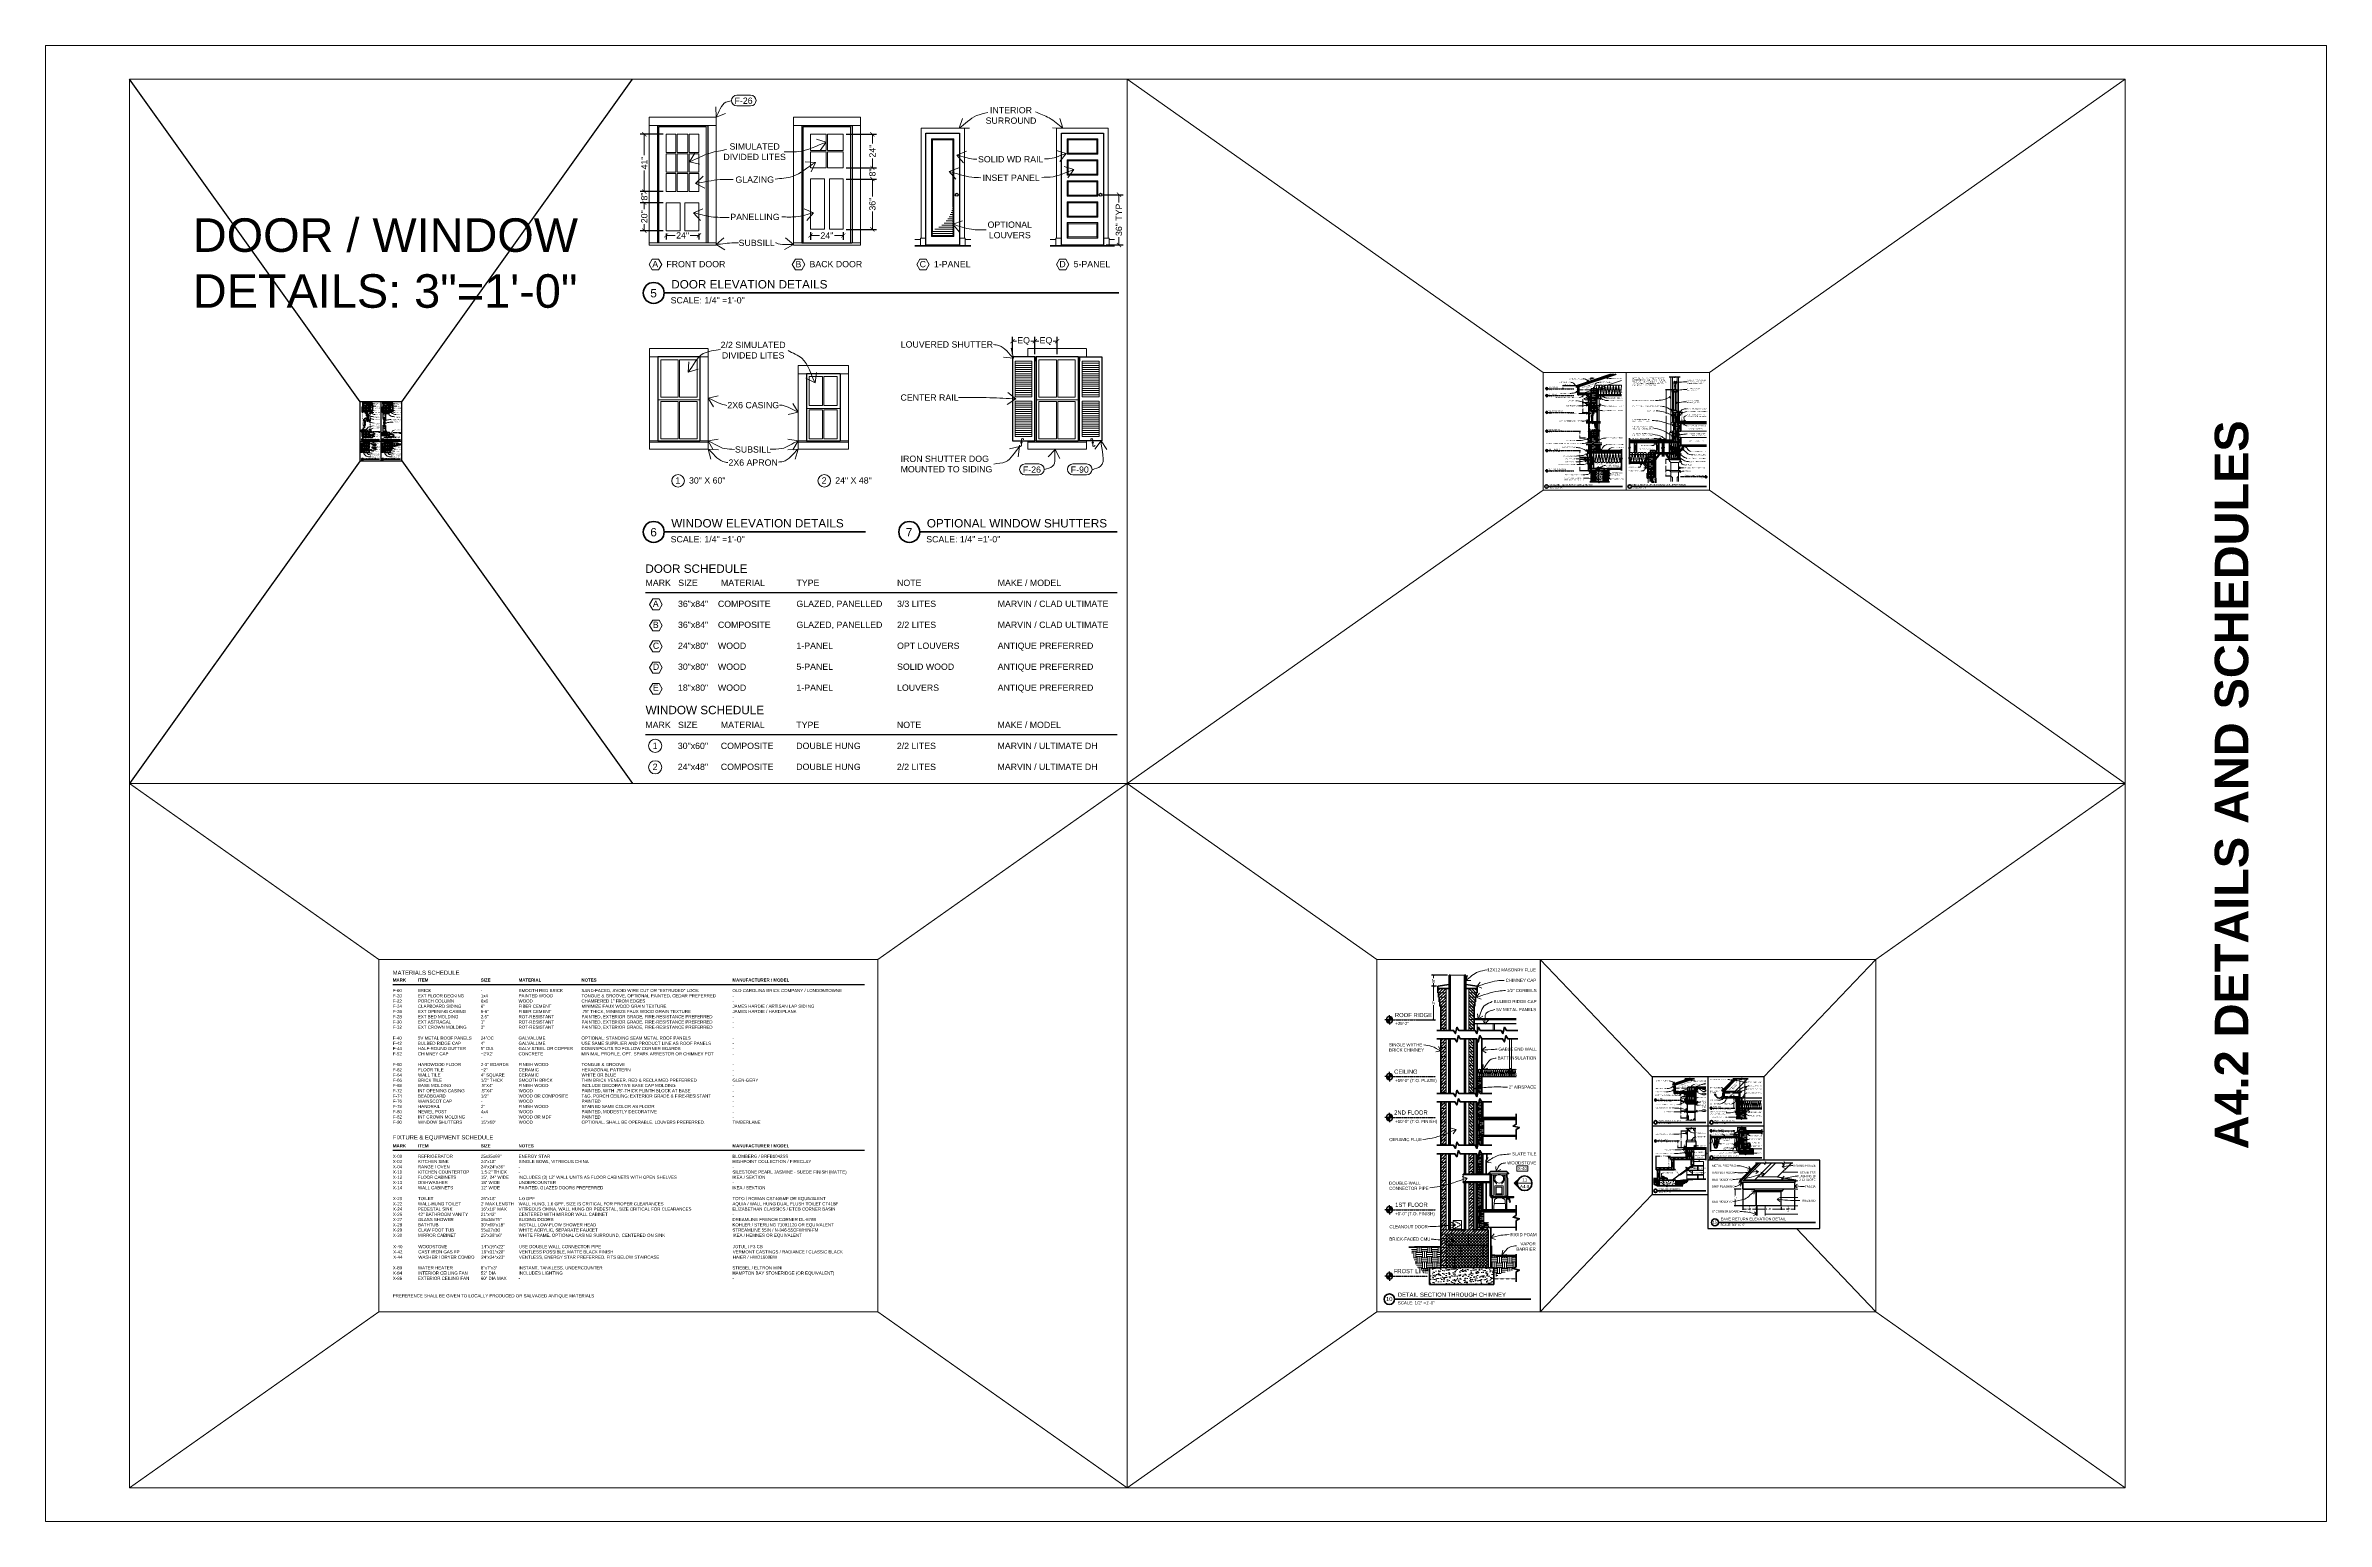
# Model space of a CAD drawing. Header units: inches. Extents: x -4969 to 16721, y 2489 to 24693.
# Drawn here: x 4980 to 6612, y 3066 to 4122 of the extents above; entities that cross this region are included whole.
import ezdxf

# ---------------------------------------------------------------- set-up
doc = ezdxf.new("R2010")
doc.units = ezdxf.units.IN
doc.header["$MEASUREMENT"] = 0
for name, pattern in [('A131CUDHC$0$HIDDEN', [0.375, 0.25, -0.125]), ('A135CUDHH$0$HIDDEN', [0.375, 0.25, -0.125]), ('A135CUDHJ$0$HIDDEN', [0.375, 0.25, -0.125]), ('A135CUDHS$0$HIDDEN', [0.375, 0.25, -0.125]), ('CENTER', [2, 1.25, -0.25, 0.25, -0.25]), ('DASHED2', [0.375, 0.25, -0.125]), ('HIDDEN', [0.375, 0.25, -0.125])]:
    doc.linetypes.add(name, pattern=pattern)
doc.layers.get('0').update_dxf_attribs({"lineweight": 5})
doc.layers.add('0-NPLT', color=1, linetype='Continuous', plot=False)
for name, color, linetype, lineweight in [('1', 1, 'Continuous', 9), ('2', 6, 'Continuous', 20), ('3', 3, 'Continuous', 30), ('4', 2, 'Continuous', 40), ('5', 4, 'Continuous', 50), ('A-DIMSx', 7, 'Continuous', 9), ('A-LINK', 7, 'Continuous', 40), ('A-SYMB', 7, 'Continuous', 20), ('A-TEXTx', 7, 'Continuous', 20), ('TB-11x17', 7, 'Continuous', 100)]:
    doc.layers.add(name, color=color, linetype=linetype, lineweight=lineweight)
doc.styles.get("Standard").update_dxf_attribs({"font": 'Arial.ttf'})
doc.dimstyles.get("Standard").update_dxf_attribs({"dimtxt": 3, "dimasz": 2, "dimexe": 0.03125, "dimexo": 0.0625, "dimgap": 0.03125, "dimtad": 0, "dimtoh": 1, "dimdec": 4, "dimlfac": 0.99985, "dimzin": 0, "dimdsep": 46, "dimlunit": 4, "dimtxsty": 'Standard', "dimblk": 'ARCHTICK', "dimblk1": 'ARCHTICK', "dimblk2": 'ARCHTICK', "dimcen": 0.09, "dimclrt": 256, "dimadec": 0, "dimazin": 0, "dimtfac": 1, "dimtdec": 4, "dimtofl": 0, "dimtmove": 0, "dimatfit": 3, "dimfxl": 1, "dimtolj": 1, "dimtzin": 0, "dimarcsym": 0})
pattern_1 = [(45, (2653.5, -392.6291), (-1.06066017, 1.06066017), [])]
pattern_2 = [(135, (9326.9547, -392.6291), (1.06066017, 1.06066017), [])]
pattern_3 = [(45, (5764.98265, 1054.8044), (-0.176776695, 0.176776695), [])]
pattern_4 = [(45, (5764.98265, 1058.53902), (-0.176776695, 0.176776695), [])]
pattern_5 = [(45, (5764.98265, 1058.0044), (-0.176776695, 0.176776695), [])]

# ---------------------------------------------------------------- blocks, each defined once
blk = doc.blocks.new('Woodstove Jotul F3 Side')
at = {"layer": '1'}
for p, q in [((9505.3, 343.2), (9505.3, 359.2)), ((9506.1, 359.2), (9506.1, 358.9)), ((9506.9, 359.2), (9506.9, 358.9)), ((9507.7, 359.2), (9507.7, 358.9)), ((9508.5, 359.2), (9508.5, 358.9)), ((9509.3, 359.2), (9509.3, 358.9)), ((9510, 359.2), (9510.2, 358.4)), ((9511.7, 359.2), (9511.5, 358.4)), ((9512.3, 359.2), (9512.3, 358.9)), ((9513.1, 359.2), (9513.1, 358.9)), ((9514, 359.2), (9514, 358.9)), ((9514.8, 359.2), (9514.8, 358.9)), ((9515.6, 359.2), (9515.6, 358.9)), ((9516.3, 343.2), (9504.4, 343.2)), ((9517.1, 342.7), (9505, 342.7)), ((9509.4, 358.2), (9505.3, 358.2)), ((9506.5, 357.4), (9507.4, 357.4)), ((9506.5, 357.4), (9506.5, 343.2)), ((9507.8, 350.5), (9507.8, 344.1)), ((9513.7, 350.5), (9507.8, 350.5)), ((9513.7, 344.1), (9507.8, 344.1)), ((9512.8, 349.6), (9508.7, 349.6)), ((9508.7, 349.6), (9508.7, 344.9)), ((9508.7, 344.9), (9512.8, 344.9)), ((9509.4, 358.2), (9510.2, 358.4)), ((9511.5, 358.4), (9510.2, 358.4)), ((9511.5, 358.4), (9512.2, 358.2)), ((9512.2, 358.2), (9516.3, 358.2)), ((9512.8, 344.9), (9512.8, 349.6)), ((9513.7, 344.1), (9513.7, 350.5)), ((9515, 357.4), (9514.1, 357.4)), ((9515, 357.4), (9515, 343.2)), ((9516.3, 341.4), (9517.9, 341.4)), ((9516.3, 341), (9517.8, 341)), ((9517.8, 341), (9518.2, 338.5)), ((9518.9, 338.7), (9518.2, 338.5)), ((9518.3, 341), (9518.9, 338.7))]:
    blk.add_line(p, q, dxfattribs=at)
at = {"layer": '1', "ltscale": 0.25}
blk.add_line((9516.3, 356.8), (9516.3, 343.2), dxfattribs=at)
at = {"layer": '1'}
for centre, radius, start, end in [((9510.8, 355.6), 3.88, 152.6441, 234.9846), ((9510.8, 355.6), 3.13, 125.5859, 54.4141), ((9510.6, 355.6), 3.88, 305.0154, 27.3559)]:
    blk.add_arc(centre, radius, start, end, dxfattribs=at)
for points, knots in [([(9508.6, 352.4), (9508.7, 352.4), (9508.8, 352.2), (9508.9, 352), (9508.9, 351.8), (9508.9, 351.7), (9508.9, 351.6)], [0, 0, 0, 0, 0.2548626, 0.5779212, 0.7738177, 0.9115369, 0.9115369, 0.9115369, 0.9115369]), ([(9512.9, 352.4), (9512.8, 352.4), (9512.7, 352.2), (9512.6, 352), (9512.6, 351.8), (9512.6, 351.7), (9512.6, 351.6)], [0, 0, 0, 0, 0.2548626, 0.5779212, 0.7738177, 0.9115369, 0.9115369, 0.9115369, 0.9115369]), ([(9507.4, 340), (9507.4, 340.1), (9507.4, 340.5), (9507.8, 340.9), (9508, 341), (9508.2, 341)], [0, 0, 0, 0, 0.552855, 1.027587, 1.424955, 1.424955, 1.424955, 1.424955]), ([(9508.2, 341), (9508.2, 341.1), (9508.4, 341.3), (9508.6, 341.5), (9508.9, 341.5), (9509, 341.5), (9509.1, 341.6), (9509.3, 341.7), (9509.5, 341.8), (9509.5, 342), (9509.6, 342.2), (9509.6, 342.2)], [0, 0, 0, 0, 0.363802, 0.703896, 0.969314, 1.03582, 1.145927, 1.377288, 1.576947, 1.815944, 2.013947, 2.013947, 2.013947, 2.013947]), ([(9514.2, 341), (9514.1, 341.1), (9514, 341.3), (9513.7, 341.5), (9513.5, 341.6), (9513.4, 341.5), (9513.2, 341.6), (9513.1, 341.7), (9512.9, 341.8), (9512.8, 342), (9512.8, 342.2), (9512.8, 342.2)], [0, 0, 0, 0, 0.363802, 0.703896, 0.969314, 1.03582, 1.145927, 1.377288, 1.576947, 1.815944, 2.013947, 2.013947, 2.013947, 2.013947]), ([(9515, 340), (9515, 340.1), (9515, 340.5), (9514.6, 340.9), (9514.3, 341), (9514.2, 341)], [0, 0, 0, 0, 0.552855, 1.027587, 1.424955, 1.424955, 1.424955, 1.424955]), ([(9517.9, 341.4), (9518, 341.4), (9518.2, 341.3), (9518.2, 341.1), (9518.3, 341)], [0, 0, 0, 0, 0.2511324, 0.5419404, 0.5419404, 0.5419404, 0.5419404])]:
    blk.add_open_spline(points, degree=3, knots=knots, dxfattribs=at)
at = {"layer": '2', "ltscale": 0.25}
blk.add_line((9516.3, 359.2), (9504.4, 359.2), dxfattribs=at)
at = {"layer": '2'}
for p, q in [((9521.1, 342.7), (9517.1, 342.7)), ((9521.1, 342.7), (9521.1, 342.2)), ((9521.1, 342.2), (9505, 342.2)), ((9507, 335.5), (9507.4, 340)), ((9507, 333.4), (9507, 335.5)), ((9515.2, 337.9), (9507.2, 337.9)), ((9515.3, 335.5), (9515, 340)), ((9515.3, 333.4), (9515.3, 335.5))]:
    blk.add_line(p, q, dxfattribs=at)
at = {"layer": '3'}
for p, q in [((9504.5, 360.7), (9503.2, 359.2)), ((9504.4, 359.2), (9503.2, 359.2)), ((9504.4, 343.2), (9504.4, 359.2)), ((9516.3, 360.7), (9504.5, 360.7)), ((9517.6, 359.2), (9516.3, 360.7)), ((9517.6, 359.2), (9516.3, 359.2)), ((9516.3, 356.8), (9516.3, 359.2)), ((9505, 342.7), (9505.9, 343.2)), ((9505, 342.2), (9505, 342.7)), ((9516.1, 343.2), (9517.1, 342.7)), ((9516.8, 355.7), (9516.3, 356.8)), ((9516.4, 343.5), (9516.8, 343.5)), ((9516.8, 343.5), (9516.8, 355.7)), ((9517.1, 342.7), (9517.1, 342.2)), ((9506.1, 342.2), (9506.1, 342.2)), ((9506.1, 342.2), (9506.1, 342.2)), ((9506.1, 333.4), (9506.1, 342.2)), ((9506.1, 342.2), (9506.1, 342.2)), ((9506.1, 333.4), (9507, 333.4)), ((9516.3, 333.4), (9515.3, 333.4)), ((9516.3, 333.4), (9516.3, 342.2))]:
    blk.add_line(p, q, dxfattribs=at)
blk = doc.blocks.new('Elevation Callout - 1')
at = {"layer": 'A-LINK', "ltscale": 0.1}
blk.add_hatch(color=152, dxfattribs=at).paths.add_polyline_path([(2031.6, 7377.7), (2039, 7370.2), (2046.4, 7377.7, -0.198912), (2039, 7374.6, -0.198912)])
at = {"layer": 'A-LINK', "color": 152, "ltscale": 0.1}
for q in [(2031.6, 7377.7), (2046.4, 7377.7)]:
    blk.add_line((2039, 7370.2), q, dxfattribs=at)
blk.add_circle((2039, 7385.1), 10.5, dxfattribs=at)
blk = doc.blocks.new('_ArchTick')
at = {"color": 0, "linetype": 'ByBlock', "lineweight": 0, "const_width": 0.15}
blk.add_lwpolyline([(-0.5, -0.5), (0.5, 0.5)], dxfattribs=at)
blk = doc.blocks.new('*D274')
at = {"layer": 'A-DIMSx', "color": 0, "lineweight": -2, "ltscale": 0.1, "transparency": 16777216}
for p, q in [((6153.4, 3359.4), (6149.8, 3359.4)), ((6154.2, 3354.4), (6149.8, 3354.4))]:
    blk.add_line(p, q, dxfattribs=at)
at = {"layer": 'A-DIMSx', "color": 0, "lineweight": 5, "ltscale": 0.1, "transparency": 16777216}
for p, q in [((6150.1, 3359.4), (6150.1, 3357.7)), ((6150.1, 3354.4), (6150.1, 3356.1))]:
    blk.add_line(p, q, dxfattribs=at)
at = {"layer": 'Defpoints', "color": 0, "ltscale": 0.1, "transparency": 16777216}
for p in [(6150.1, 3359.4), (6153.8, 3359.4), (6154.5, 3354.4)]:
    blk.add_point(p, dxfattribs=at)
at = {"layer": 'A-DIMSx', "color": 0, "lineweight": 5, "ltscale": 0.1, "transparency": 16777216, "xscale": 0.5, "yscale": 0.5, "zscale": 0.5}
for p, rotation in [((6150.1, 3359.4), 90), ((6150.1, 3354.4), 270)]:
    blk.add_blockref('_ArchTick', p, dxfattribs=dict(at, rotation=rotation))
at = {"layer": 'A-DIMSx', "ltscale": 0.1, "transparency": 16777216, "insert": (6150.1, 3356.9), "char_height": 0.75, "attachment_point": 5, "rotation": 90}
blk.add_mtext('\\A1;5"', dxfattribs=at)
blk = doc.blocks.new('*D275')
at = {"layer": 'A-DIMSx', "color": 0, "lineweight": -2, "ltscale": 0.1, "transparency": 16777216}
for p, q in [((6152.6, 3366.4), (6149.8, 3366.4)), ((6153.4, 3359.4), (6149.8, 3359.4))]:
    blk.add_line(p, q, dxfattribs=at)
at = {"layer": 'A-DIMSx', "color": 0, "lineweight": 5, "ltscale": 0.1, "transparency": 16777216}
for p, q in [((6150.1, 3366.4), (6150.1, 3363.7)), ((6150.1, 3359.4), (6150.1, 3362.1))]:
    blk.add_line(p, q, dxfattribs=at)
at = {"layer": 'Defpoints', "color": 0, "ltscale": 0.1, "transparency": 16777216}
for p in [(6150.1, 3366.4), (6153, 3366.4), (6153.8, 3359.4)]:
    blk.add_point(p, dxfattribs=at)
at = {"layer": 'A-DIMSx', "color": 0, "lineweight": 5, "ltscale": 0.1, "transparency": 16777216, "xscale": 0.5, "yscale": 0.5, "zscale": 0.5}
for p, rotation in [((6150.1, 3366.4), 90), ((6150.1, 3359.4), 270)]:
    blk.add_blockref('_ArchTick', p, dxfattribs=dict(at, rotation=rotation))
at = {"layer": 'A-DIMSx', "ltscale": 0.1, "transparency": 16777216, "insert": (6150.1, 3362.9), "char_height": 0.75, "attachment_point": 5, "rotation": 90}
blk.add_mtext('\\A1;7"', dxfattribs=at)
blk = doc.blocks.new('*D276')
at = {"layer": 'A-DIMSx', "color": 0, "lineweight": -2, "ltscale": 0.1, "transparency": 16777216}
for p, q in [((6150.2, 3367.4), (6149.8, 3367.4)), ((6151.8, 3366.4), (6149.8, 3366.4))]:
    blk.add_line(p, q, dxfattribs=at)
at = {"layer": 'A-DIMSx', "color": 0, "lineweight": 5, "ltscale": 0.1, "transparency": 16777216}
blk.add_line((6150.1, 3366.4), (6150.1, 3367.4), dxfattribs=at)
at = {"layer": 'Defpoints', "color": 0, "ltscale": 0.1, "transparency": 16777216}
for p in [(6150.1, 3367.4), (6150.6, 3367.4), (6152.2, 3366.4)]:
    blk.add_point(p, dxfattribs=at)
at = {"layer": 'A-DIMSx', "color": 0, "lineweight": 5, "ltscale": 0.1, "transparency": 16777216, "xscale": 0.5, "yscale": 0.5, "zscale": 0.5}
for p, rotation in [((6150.1, 3367.4), 90), ((6150.1, 3366.4), 270)]:
    blk.add_blockref('_ArchTick', p, dxfattribs=dict(at, rotation=rotation))
at = {"layer": 'A-DIMSx', "ltscale": 0.1, "transparency": 16777216, "insert": (6149, 3366.7), "char_height": 0.75, "attachment_point": 5}
blk.add_mtext('\\A1;1"', dxfattribs=at)
blk = doc.blocks.new('*D277')
at = {"layer": 'A-DIMSx', "color": 0, "lineweight": -2, "ltscale": 0.1, "transparency": 16777216}
for p, q in [((6203.9, 3290.9), (6203.9, 3288.7)), ((6221.9, 3290.9), (6221.9, 3288.7))]:
    blk.add_line(p, q, dxfattribs=at)
at = {"layer": 'A-DIMSx', "color": 0, "lineweight": 5, "ltscale": 0.1, "transparency": 16777216}
for p, q in [((6203.9, 3289.4), (6210.2, 3289.4)), ((6221.9, 3289.4), (6215.6, 3289.4))]:
    blk.add_line(p, q, dxfattribs=at)
at = {"layer": 'Defpoints', "color": 0, "ltscale": 0.1, "transparency": 16777216}
for p in [(6203.9, 3291.7), (6221.9, 3291.7), (6221.9, 3289.4)]:
    blk.add_point(p, dxfattribs=at)
at = {"layer": 'A-DIMSx', "color": 0, "lineweight": 5, "ltscale": 0.1, "transparency": 16777216, "rotation": 180}
blk.add_blockref('_ArchTick', (6203.9, 3289.4), dxfattribs=at)
at = {"layer": 'A-DIMSx', "color": 0, "lineweight": 5, "ltscale": 0.1, "transparency": 16777216}
blk.add_blockref('_ArchTick', (6221.9, 3289.4), dxfattribs=at)
at = {"layer": 'A-DIMSx', "ltscale": 0.1, "transparency": 16777216, "insert": (6212.9, 3289.4), "char_height": 1.5, "attachment_point": 5}
blk.add_mtext('\\A1;1\'-6"', dxfattribs=at)
blk = doc.blocks.new('*D278')
at = {"layer": 'A-DIMSx', "color": 0, "lineweight": -2, "ltscale": 0.1, "transparency": 16777216}
blk.add_line((6231.4, 3302.9), (6231.4, 3288.7), dxfattribs=at)
at = {"layer": 'A-DIMSx', "color": 0, "lineweight": 5, "ltscale": 0.1, "transparency": 16777216}
for p, q in [((6221.9, 3289.4), (6224.5, 3289.4)), ((6231.4, 3289.4), (6228.8, 3289.4))]:
    blk.add_line(p, q, dxfattribs=at)
at = {"layer": 'Defpoints', "color": 0, "ltscale": 0.1, "transparency": 16777216}
for p in [(6231.4, 3303.7), (6221.9, 3289.4), (6231.4, 3289.4)]:
    blk.add_point(p, dxfattribs=at)
at = {"layer": 'A-DIMSx', "color": 0, "lineweight": 5, "ltscale": 0.1, "transparency": 16777216, "rotation": 180}
blk.add_blockref('_ArchTick', (6221.9, 3289.4), dxfattribs=at)
at = {"layer": 'A-DIMSx', "color": 0, "lineweight": 5, "ltscale": 0.1, "transparency": 16777216}
blk.add_blockref('_ArchTick', (6231.4, 3289.4), dxfattribs=at)
at = {"layer": 'A-DIMSx', "ltscale": 0.1, "transparency": 16777216, "insert": (6226.7, 3289.4), "char_height": 1.5, "attachment_point": 5}
blk.add_mtext('\\A1;9{\\H1x;\\S1/2;}"', dxfattribs=at)
blk = doc.blocks.new('*D279')
at = {"layer": 'A-DIMSx', "color": 0, "lineweight": -2, "ltscale": 0.1, "transparency": 16777216}
for p, q in [((6194.4, 3303), (6194.4, 3288.7)), ((6203.9, 3290.9), (6203.9, 3288.7))]:
    blk.add_line(p, q, dxfattribs=at)
at = {"layer": 'A-DIMSx', "color": 0, "lineweight": 5, "ltscale": 0.1, "transparency": 16777216}
for p, q in [((6194.4, 3289.4), (6197, 3289.4)), ((6203.9, 3289.4), (6201.3, 3289.4))]:
    blk.add_line(p, q, dxfattribs=at)
at = {"layer": 'Defpoints', "color": 0, "ltscale": 0.1, "transparency": 16777216}
for p in [(6194.4, 3303.7), (6194.4, 3289.4), (6203.9, 3291.7)]:
    blk.add_point(p, dxfattribs=at)
at = {"layer": 'A-DIMSx', "color": 0, "lineweight": 5, "ltscale": 0.1, "transparency": 16777216, "rotation": 180}
blk.add_blockref('_ArchTick', (6194.4, 3289.4), dxfattribs=at)
at = {"layer": 'A-DIMSx', "color": 0, "lineweight": 5, "ltscale": 0.1, "transparency": 16777216}
blk.add_blockref('_ArchTick', (6203.9, 3289.4), dxfattribs=at)
at = {"layer": 'A-DIMSx', "ltscale": 0.1, "transparency": 16777216, "insert": (6199.2, 3289.4), "char_height": 1.5, "attachment_point": 5}
blk.add_mtext('\\A1;9{\\H1x;\\S1/2;}"', dxfattribs=at)
blk = doc.blocks.new('*D280')
at = {"layer": 'A-DIMSx', "color": 0, "lineweight": -2, "ltscale": 0.1, "transparency": 16777216}
for p, q in [((6193.3, 3303.7), (6188.2, 3303.7)), ((6203.2, 3291.7), (6188.2, 3291.7))]:
    blk.add_line(p, q, dxfattribs=at)
at = {"layer": 'A-DIMSx', "color": 0, "lineweight": 5, "ltscale": 0.1, "transparency": 16777216}
for p, q in [((6189, 3303.7), (6189, 3299)), ((6189, 3291.7), (6189, 3296.3))]:
    blk.add_line(p, q, dxfattribs=at)
at = {"layer": 'Defpoints', "color": 0, "ltscale": 0.1, "transparency": 16777216}
for p in [(6189, 3303.7), (6194, 3303.7), (6203.9, 3291.7)]:
    blk.add_point(p, dxfattribs=at)
at = {"layer": 'A-DIMSx', "color": 0, "lineweight": 5, "ltscale": 0.1, "transparency": 16777216}
for p, rotation in [((6189, 3303.7), 90), ((6189, 3291.7), 270)]:
    blk.add_blockref('_ArchTick', p, dxfattribs=dict(at, rotation=rotation))
at = {"layer": 'A-DIMSx', "ltscale": 0.1, "transparency": 16777216, "insert": (6189, 3297.7), "char_height": 1.5, "attachment_point": 5, "rotation": 90}
blk.add_mtext("\\A1;1'", dxfattribs=at)
blk = doc.blocks.new('Point')
at = {"lineweight": 0, "ltscale": 0.1}
h = blk.add_hatch(color=256, dxfattribs=at)
h.dxf.hatch_style = 1
h.paths.add_polyline_path([(-3.29, 4.165, 0.414214), (-3.353, 4.103), (-3.29, 4.103)])
h.paths.add_polyline_path([(-3.29, 4.103), (-3.29, 4.04, 0.414214), (-3.228, 4.103)])
at = {"layer": '3', "ltscale": 0.1}
for q in [(-3.384, 4.103), (-3.29, 4.197), (-3.197, 4.103), (-3.29, 4.009)]:
    blk.add_line((-3.29, 4.103), q, dxfattribs=at)
blk.add_circle((-3.29, 4.103), 0.0625, dxfattribs=at)
blk = doc.blocks.new('*D281')
at = {"layer": 'A-DIMSx', "color": 0, "lineweight": -2, "ltscale": 0.1, "transparency": 16777216}
for p, q in [((5975.2, 3448.8), (5971.6, 3448.8)), ((5962.7, 3424.8), (5974.6, 3424.8))]:
    blk.add_line(p, q, dxfattribs=at)
at = {"layer": 'A-DIMSx', "color": 0, "lineweight": 5, "ltscale": 0.1, "transparency": 16777216}
for p, q in [((5973.1, 3448.8), (5973.1, 3438.3)), ((5973.1, 3424.8), (5973.1, 3435.2))]:
    blk.add_line(p, q, dxfattribs=at)
at = {"layer": 'Defpoints', "color": 0, "ltscale": 0.1, "transparency": 16777216}
for p in [(5976.2, 3448.8), (5961.7, 3424.8), (5973.1, 3424.8)]:
    blk.add_point(p, dxfattribs=at)
at = {"layer": 'A-DIMSx', "color": 0, "lineweight": 5, "ltscale": 0.1, "transparency": 16777216, "xscale": 1.5, "yscale": 1.5, "zscale": 1.5}
for p, rotation in [((5973.1, 3448.8), 90), ((5973.1, 3424.8), 270)]:
    blk.add_blockref('_ArchTick', p, dxfattribs=dict(at, rotation=rotation))
at = {"layer": 'A-DIMSx', "ltscale": 0.1, "transparency": 16777216, "insert": (5973.1, 3436.8), "char_height": 2.25, "attachment_point": 5, "rotation": 90}
blk.add_mtext("\\A1;2'", dxfattribs=at)
blk = doc.blocks.new('*D282')
at = {"layer": 'A-DIMSx', "color": 0, "lineweight": -2, "ltscale": 0.1, "transparency": 16777216}
for p, q in [((5983.2, 3456.8), (5971.6, 3456.8)), ((5975.2, 3448.8), (5971.6, 3448.8))]:
    blk.add_line(p, q, dxfattribs=at)
at = {"layer": 'A-DIMSx', "color": 0, "lineweight": 5, "ltscale": 0.1, "transparency": 16777216}
for p, q in [((5973.1, 3456.8), (5973.1, 3454.6)), ((5973.1, 3448.8), (5973.1, 3451))]:
    blk.add_line(p, q, dxfattribs=at)
at = {"layer": 'Defpoints', "color": 0, "ltscale": 0.1, "transparency": 16777216}
for p in [(5973.1, 3456.8), (5976.2, 3448.8), (5984.2, 3456.8)]:
    blk.add_point(p, dxfattribs=at)
at = {"layer": 'A-DIMSx', "color": 0, "lineweight": 5, "ltscale": 0.1, "transparency": 16777216, "xscale": 1.5, "yscale": 1.5, "zscale": 1.5}
for p, rotation in [((5973.1, 3456.8), 90), ((5973.1, 3448.8), 270)]:
    blk.add_blockref('_ArchTick', p, dxfattribs=dict(at, rotation=rotation))
at = {"layer": 'A-DIMSx', "ltscale": 0.1, "transparency": 16777216, "insert": (5973.1, 3452.8), "char_height": 2.25, "attachment_point": 5, "rotation": 90}
blk.add_mtext('\\A1;8"', dxfattribs=at)
blk = doc.blocks.new('window elev 2448')
at = {"layer": '1', "lineweight": 5, "ltscale": 0.1}
for p, q in [((1005.4, 893.7), (999.4, 893.7)), ((1029.4, 893.7), (1035.4, 893.7))]:
    blk.add_line(p, q, dxfattribs=at)
at = {"layer": '2'}
for p, q in [((999.4, 899.7), (999.4, 839.7)), ((1035.4, 899.7), (999.4, 899.7)), ((1035.4, 899.7), (1035.4, 839.7)), ((1007.4, 870.9), (1007.4, 891.7)), ((1016.9, 891.7), (1007.4, 891.7)), ((1016.9, 870.9), (1016.9, 891.7)), ((1017.9, 870.9), (1017.9, 891.7)), ((1027.4, 891.7), (1017.9, 891.7)), ((1027.4, 870.9), (1027.4, 891.7)), ((1029.4, 868.9), (1005.4, 868.9)), ((1007.4, 870.9), (1016.9, 870.9)), ((1016.9, 867.9), (1007.4, 867.9)), ((1007.4, 847.2), (1007.4, 867.9)), ((1016.9, 847.2), (1016.9, 867.9)), ((1017.9, 870.9), (1027.4, 870.9)), ((1027.4, 867.9), (1017.9, 867.9)), ((1017.9, 847.2), (1017.9, 867.9)), ((1027.4, 847.2), (1027.4, 867.9)), ((999.4, 844.7), (1035.4, 844.7)), ((1035.4, 839.7), (999.4, 839.7)), ((1007.4, 847.2), (1016.9, 847.2)), ((1017.9, 847.2), (1027.4, 847.2))]:
    blk.add_line(p, q, dxfattribs=at)
at = {"layer": '2', "lineweight": 5, "ltscale": 0.1}
for p, q in [((1005.4, 845.7), (999.4, 845.7)), ((1029.4, 845.7), (1035.4, 845.7))]:
    blk.add_line(p, q, dxfattribs=at)
at = {"layer": '3'}
for p, q in [((1029.4, 893.7), (1005.4, 893.7)), ((1005.4, 893.7), (1005.4, 845.7)), ((1029.4, 893.7), (1029.4, 845.7)), ((1005.4, 845.7), (1029.4, 845.7))]:
    blk.add_line(p, q, dxfattribs=at)
blk = doc.blocks.new('window elev 3060')
for p, q in [((767, 905.7), (767, 839.7)), ((808.7, 905.7), (767, 905.7)), ((775, 870.9), (775, 897.7)), ((787.5, 897.7), (775, 897.7)), ((787.5, 870.9), (787.5, 897.7)), ((801, 897.7), (788.5, 897.7)), ((788.5, 870.9), (788.5, 897.7)), ((801, 870.9), (801, 897.7)), ((809, 905.7), (809, 840.2)), ((803, 868.9), (773, 868.9)), ((775, 870.9), (787.5, 870.9)), ((775, 841.2), (775, 867.9)), ((787.5, 867.9), (775, 867.9)), ((787.5, 841.2), (787.5, 867.9)), ((788.5, 870.9), (801, 870.9)), ((788.5, 841.2), (788.5, 867.9)), ((801, 867.9), (788.5, 867.9)), ((801, 841.2), (801, 867.9)), ((767, 839.7), (767, 833.7)), ((767, 838.7), (809, 838.7)), ((809, 833.7), (767, 833.7)), ((775, 841.2), (787.5, 841.2)), ((788.5, 841.2), (801, 841.2)), ((809, 840.2), (809, 833.7))]:
    blk.add_line(p, q)
at = {"lineweight": 5, "ltscale": 0.1}
for p, q in [((773, 839.7), (767, 839.7)), ((803, 839.7), (809, 839.7))]:
    blk.add_line(p, q, dxfattribs=at)
at = {"layer": '1', "lineweight": 5, "ltscale": 0.1}
for p, q in [((773, 899.7), (767, 899.7)), ((803, 899.7), (809, 899.7))]:
    blk.add_line(p, q, dxfattribs=at)
at = {"layer": '3'}
for p, q in [((803, 899.7), (773, 899.7)), ((773, 899.7), (773, 839.7)), ((803, 899.7), (803, 839.7)), ((773, 839.7), (803, 839.7))]:
    blk.add_line(p, q, dxfattribs=at)
blk = doc.blocks.new('*D283')
at = {"layer": 'A-DIMSx', "color": 0, "lineweight": -2, "ltscale": 0.1, "transparency": 16777216}
for p, q in [((6154.5, 3354.8), (6154.5, 3356.3)), ((6155.5, 3353.8), (6155.5, 3356.3))]:
    blk.add_line(p, q, dxfattribs=at)
at = {"layer": 'A-DIMSx', "color": 0, "lineweight": 5, "ltscale": 0.1, "transparency": 16777216}
blk.add_line((6154.5, 3356), (6155.5, 3356), dxfattribs=at)
at = {"layer": 'Defpoints', "color": 0, "ltscale": 0.1, "transparency": 16777216}
for p in [(6154.5, 3354.4), (6155.5, 3356), (6155.5, 3353.4)]:
    blk.add_point(p, dxfattribs=at)
at = {"layer": 'A-DIMSx', "color": 0, "lineweight": 5, "ltscale": 0.1, "transparency": 16777216, "xscale": 0.5, "yscale": 0.5, "zscale": 0.5, "rotation": 180}
blk.add_blockref('_ArchTick', (6154.5, 3356), dxfattribs=at)
at = {"layer": 'A-DIMSx', "color": 0, "lineweight": 5, "ltscale": 0.1, "transparency": 16777216, "xscale": 0.5, "yscale": 0.5, "zscale": 0.5}
blk.add_blockref('_ArchTick', (6155.5, 3356), dxfattribs=at)
at = {"layer": 'A-DIMSx', "ltscale": 0.1, "transparency": 16777216, "insert": (6155.2, 3356.7), "char_height": 0.75, "attachment_point": 5}
blk.add_mtext('\\A1;1"', dxfattribs=at)
blk = doc.blocks.new('CALLOUT - FINISHES')
at = {"layer": 'A-SYMB', "lineweight": 20, "ltscale": 0.1}
for p, q in [((6510.7, 5650.5), (6520.5, 5650.5)), ((6520.5, 5642.7), (6510.7, 5642.7))]:
    blk.add_line(p, q, dxfattribs=at)
for centre, start, end in [((6510.7, 5646.6), 90, 270), ((6520.5, 5646.6), 270, 90)]:
    blk.add_arc(centre, 3.9, start, end, dxfattribs=at)
blk = doc.blocks.new('*D284')
at = {"layer": 'A-DIMSx', "color": 0, "lineweight": -2, "ltscale": 0.1, "transparency": 16777216}
for p, q in [((6150.1, 3373.4), (6149.7, 3373.4)), ((6149.9, 3367.4), (6149.7, 3367.4))]:
    blk.add_line(p, q, dxfattribs=at)
at = {"layer": 'A-DIMSx', "color": 0, "lineweight": 5, "ltscale": 0.1, "transparency": 16777216}
for p, q in [((6150.1, 3373.4), (6150.1, 3371.2)), ((6150.1, 3367.4), (6150.1, 3369.6))]:
    blk.add_line(p, q, dxfattribs=at)
at = {"layer": 'Defpoints', "color": 0, "ltscale": 0.1, "transparency": 16777216}
for p in [(6150.1, 3373.4), (6150.3, 3367.4), (6150.5, 3373.4)]:
    blk.add_point(p, dxfattribs=at)
at = {"layer": 'A-DIMSx', "color": 0, "lineweight": 5, "ltscale": 0.1, "transparency": 16777216, "xscale": 0.5, "yscale": 0.5, "zscale": 0.5}
for p, rotation in [((6150.1, 3373.4), 90), ((6150.1, 3367.4), 270)]:
    blk.add_blockref('_ArchTick', p, dxfattribs=dict(at, rotation=rotation))
at = {"layer": 'A-DIMSx', "ltscale": 0.1, "transparency": 16777216, "insert": (6150.1, 3370.4), "char_height": 0.75, "attachment_point": 5, "rotation": 90}
blk.add_mtext('\\A1;6"', dxfattribs=at)
blk = doc.blocks.new('*D285')
at = {"layer": 'A-DIMSx', "color": 0, "lineweight": -2, "ltscale": 0.1, "transparency": 16777216}
for p, q in [((6146, 3373.8), (6146, 3376.1)), ((6155, 3373.8), (6155, 3376.1))]:
    blk.add_line(p, q, dxfattribs=at)
at = {"layer": 'A-DIMSx', "color": 0, "lineweight": 5, "ltscale": 0.1, "transparency": 16777216}
for p, q in [((6146, 3375.8), (6148.9, 3375.8)), ((6155, 3375.8), (6150.5, 3375.8))]:
    blk.add_line(p, q, dxfattribs=at)
at = {"layer": 'Defpoints', "color": 0, "ltscale": 0.1, "transparency": 16777216}
for p in [(6146, 3373.4), (6155, 3375.8), (6155, 3373.4)]:
    blk.add_point(p, dxfattribs=at)
at = {"layer": 'A-DIMSx', "color": 0, "lineweight": 5, "ltscale": 0.1, "transparency": 16777216, "xscale": 0.5, "yscale": 0.5, "zscale": 0.5, "rotation": 180}
blk.add_blockref('_ArchTick', (6146, 3375.8), dxfattribs=at)
at = {"layer": 'A-DIMSx', "color": 0, "lineweight": 5, "ltscale": 0.1, "transparency": 16777216, "xscale": 0.5, "yscale": 0.5, "zscale": 0.5}
blk.add_blockref('_ArchTick', (6155, 3375.8), dxfattribs=at)
at = {"layer": 'A-DIMSx', "ltscale": 0.1, "transparency": 16777216, "insert": (6149.7, 3375.8), "char_height": 0.75, "attachment_point": 5}
blk.add_mtext('\\A1;9"', dxfattribs=at)
blk = doc.blocks.new('*D286')
at = {"layer": 'A-DIMSx', "color": 0, "lineweight": -2, "ltscale": 0.1, "transparency": 16777216}
for p, q in [((6152.8, 3333.1), (6152.8, 3334.6)), ((6153.8, 3333.4), (6153.8, 3334.6))]:
    blk.add_line(p, q, dxfattribs=at)
at = {"layer": 'A-DIMSx', "color": 0, "lineweight": 5, "ltscale": 0.1, "transparency": 16777216}
blk.add_line((6153.8, 3334.2), (6152.8, 3334.2), dxfattribs=at)
at = {"layer": 'Defpoints', "color": 0, "ltscale": 0.1, "transparency": 16777216}
for p in [(6152.8, 3334.2), (6152.8, 3332.7), (6153.8, 3333.1)]:
    blk.add_point(p, dxfattribs=at)
at = {"layer": 'A-DIMSx', "color": 0, "lineweight": 5, "ltscale": 0.1, "transparency": 16777216, "xscale": 0.5, "yscale": 0.5, "zscale": 0.5, "rotation": 180}
blk.add_blockref('_ArchTick', (6152.8, 3334.2), dxfattribs=at)
at = {"layer": 'A-DIMSx', "color": 0, "lineweight": 5, "ltscale": 0.1, "transparency": 16777216, "xscale": 0.5, "yscale": 0.5, "zscale": 0.5}
blk.add_blockref('_ArchTick', (6153.8, 3334.2), dxfattribs=at)
at = {"layer": 'A-DIMSx', "ltscale": 0.1, "transparency": 16777216, "insert": (6152.9, 3335.4), "char_height": 0.75, "attachment_point": 5}
blk.add_mtext('\\A1;1"', dxfattribs=at)
blk = doc.blocks.new('*D287')
at = {"layer": 'A-DIMSx', "color": 0, "lineweight": -2, "ltscale": 0.1, "transparency": 16777216}
for p, q in [((6154.2, 3345.1), (6150.1, 3345.1)), ((6152.5, 3333.1), (6150.1, 3333.1))]:
    blk.add_line(p, q, dxfattribs=at)
at = {"layer": 'A-DIMSx', "color": 0, "lineweight": 5, "ltscale": 0.1, "transparency": 16777216}
for p, q in [((6150.4, 3345.1), (6150.4, 3340.1)), ((6150.4, 3333.1), (6150.4, 3338))]:
    blk.add_line(p, q, dxfattribs=at)
at = {"layer": 'Defpoints', "color": 0, "ltscale": 0.1, "transparency": 16777216}
for p in [(6150.4, 3345.1), (6152.9, 3333.1), (6154.5, 3345.1)]:
    blk.add_point(p, dxfattribs=at)
at = {"layer": 'A-DIMSx', "color": 0, "lineweight": 5, "ltscale": 0.1, "transparency": 16777216, "xscale": 0.5, "yscale": 0.5, "zscale": 0.5}
for p, rotation in [((6150.4, 3345.1), 90), ((6150.4, 3333.1), 270)]:
    blk.add_blockref('_ArchTick', p, dxfattribs=dict(at, rotation=rotation))
at = {"layer": 'A-DIMSx', "ltscale": 0.1, "transparency": 16777216, "insert": (6150.4, 3339.1), "char_height": 0.75, "attachment_point": 5, "rotation": 90}
blk.add_mtext('\\A1;12"', dxfattribs=at)
blk = doc.blocks.new('*D288')
at = {"layer": 'A-DIMSx', "color": 0, "lineweight": -2, "ltscale": 0.1, "transparency": 16777216}
for p, q in [((6132.5, 3319.2), (6132.5, 3327.5)), ((6142.5, 3326.7), (6142.5, 3327.5))]:
    blk.add_line(p, q, dxfattribs=at)
at = {"layer": 'A-DIMSx', "color": 0, "lineweight": 5, "ltscale": 0.1, "transparency": 16777216}
for p, q in [((6132.5, 3327.1), (6135.3, 3327.1)), ((6142.5, 3327.1), (6139.8, 3327.1))]:
    blk.add_line(p, q, dxfattribs=at)
at = {"layer": 'Defpoints', "color": 0, "ltscale": 0.1, "transparency": 16777216}
for p in [(6132.5, 3327.1), (6132.5, 3318.8), (6142.5, 3326.3)]:
    blk.add_point(p, dxfattribs=at)
at = {"layer": 'A-DIMSx', "color": 0, "lineweight": 5, "ltscale": 0.1, "transparency": 16777216, "xscale": 0.5, "yscale": 0.5, "zscale": 0.5, "rotation": 180}
blk.add_blockref('_ArchTick', (6132.5, 3327.1), dxfattribs=at)
at = {"layer": 'A-DIMSx', "color": 0, "lineweight": 5, "ltscale": 0.1, "transparency": 16777216, "xscale": 0.5, "yscale": 0.5, "zscale": 0.5}
blk.add_blockref('_ArchTick', (6142.5, 3327.1), dxfattribs=at)
at = {"layer": 'A-DIMSx', "ltscale": 0.1, "transparency": 16777216, "insert": (6137.5, 3327.1), "char_height": 0.75, "attachment_point": 5}
blk.add_mtext('\\A1;10" TYP', dxfattribs=at)
blk = doc.blocks.new('*D289')
at = {"layer": 'A-DIMSx', "color": 0, "lineweight": -2, "ltscale": 0.1, "transparency": 16777216}
for p, q in [((6142.3, 3326.3), (6141.1, 3326.3)), ((6142.3, 3318.8), (6141.1, 3318.8))]:
    blk.add_line(p, q, dxfattribs=at)
at = {"layer": 'A-DIMSx', "color": 0, "lineweight": 5, "ltscale": 0.1, "transparency": 16777216}
for p, q in [((6141.5, 3326.3), (6141.5, 3325.4)), ((6141.5, 3318.8), (6141.5, 3319.7))]:
    blk.add_line(p, q, dxfattribs=at)
at = {"layer": 'Defpoints', "color": 0, "ltscale": 0.1, "transparency": 16777216}
for p in [(6141.5, 3318.8), (6142.7, 3326.3), (6142.7, 3318.8)]:
    blk.add_point(p, dxfattribs=at)
at = {"layer": 'A-DIMSx', "color": 0, "lineweight": 5, "ltscale": 0.1, "transparency": 16777216, "xscale": 0.5, "yscale": 0.5, "zscale": 0.5}
for p, rotation in [((6141.5, 3326.3), 90), ((6141.5, 3318.8), 270)]:
    blk.add_blockref('_ArchTick', p, dxfattribs=dict(at, rotation=rotation))
at = {"layer": 'A-DIMSx', "ltscale": 0.1, "transparency": 16777216, "insert": (6141.5, 3322.6), "char_height": 0.75, "attachment_point": 5, "rotation": 90}
blk.add_mtext('\\A1;7 1/2" TYP', dxfattribs=at)
blk = doc.blocks.new('*D290')
at = {"layer": 'A-DIMSx', "color": 0, "lineweight": -2, "ltscale": 0.1, "transparency": 16777216}
for p, q in [((6184.5, 3369.6), (6188.4, 3369.6)), ((6187.6, 3361.6), (6188.4, 3361.6))]:
    blk.add_line(p, q, dxfattribs=at)
at = {"layer": 'A-DIMSx', "color": 0, "lineweight": 5, "ltscale": 0.1, "transparency": 16777216}
for p, q in [((6188, 3369.6), (6188, 3367.2)), ((6188, 3361.6), (6188, 3365.6))]:
    blk.add_line(p, q, dxfattribs=at)
at = {"layer": 'Defpoints', "color": 0, "ltscale": 0.1, "transparency": 16777216}
for p in [(6184.1, 3369.6), (6187.2, 3361.6), (6188, 3361.6)]:
    blk.add_point(p, dxfattribs=at)
at = {"layer": 'A-DIMSx', "color": 0, "lineweight": 5, "ltscale": 0.1, "transparency": 16777216, "xscale": 0.5, "yscale": 0.5, "zscale": 0.5}
for p, rotation in [((6188, 3369.6), 90), ((6188, 3361.6), 270)]:
    blk.add_blockref('_ArchTick', p, dxfattribs=dict(at, rotation=rotation))
at = {"layer": 'A-DIMSx', "ltscale": 0.1, "transparency": 16777216, "insert": (6188, 3366.4), "char_height": 0.75, "attachment_point": 5, "rotation": 90}
blk.add_mtext('\\A1;8"', dxfattribs=at)
blk = doc.blocks.new('*D291')
at = {"layer": 'A-DIMSx', "color": 0, "lineweight": -2, "ltscale": 0.1, "transparency": 16777216}
for p, q in [((6148.1, 3338.1), (6147.6, 3338.1)), ((6152.5, 3333.1), (6147.6, 3333.1))]:
    blk.add_line(p, q, dxfattribs=at)
at = {"layer": 'A-DIMSx', "color": 0, "lineweight": 5, "ltscale": 0.1, "transparency": 16777216}
for p, q in [((6147.9, 3338.1), (6147.9, 3336.4)), ((6147.9, 3333.1), (6147.9, 3334.8))]:
    blk.add_line(p, q, dxfattribs=at)
at = {"layer": 'Defpoints', "color": 0, "ltscale": 0.1, "transparency": 16777216}
for p in [(6147.9, 3338.1), (6148.5, 3338.1), (6152.9, 3333.1)]:
    blk.add_point(p, dxfattribs=at)
at = {"layer": 'A-DIMSx', "color": 0, "lineweight": 5, "ltscale": 0.1, "transparency": 16777216, "xscale": 0.5, "yscale": 0.5, "zscale": 0.5}
for p, rotation in [((6147.9, 3338.1), 90), ((6147.9, 3333.1), 270)]:
    blk.add_blockref('_ArchTick', p, dxfattribs=dict(at, rotation=rotation))
at = {"layer": 'A-DIMSx', "ltscale": 0.1, "transparency": 16777216, "insert": (6147.9, 3335.6), "char_height": 0.75, "attachment_point": 5, "rotation": 90}
blk.add_mtext('\\A1;5"', dxfattribs=at)
blk = doc.blocks.new('*D292')
at = {"layer": 'A-DIMSx', "color": 0, "lineweight": -2, "ltscale": 0.1, "transparency": 16777216}
for p, q in [((6145.4, 3317.5), (6146.1, 3318)), ((6148.6, 3313.4), (6149.2, 3313.9))]:
    blk.add_line(p, q, dxfattribs=at)
at = {"layer": 'A-DIMSx', "color": 0, "lineweight": 5, "ltscale": 0.1, "transparency": 16777216}
for p, q in [((6145.8, 3317.8), (6146.2, 3317.3)), ((6148.9, 3313.7), (6148.5, 3314.2))]:
    blk.add_line(p, q, dxfattribs=at)
at = {"layer": 'Defpoints', "color": 0, "ltscale": 0.1, "transparency": 16777216}
for p in [(6145.1, 3317.3), (6148.3, 3313.2), (6148.9, 3313.7)]:
    blk.add_point(p, dxfattribs=at)
at = {"layer": 'A-DIMSx', "color": 0, "lineweight": 5, "ltscale": 0.1, "transparency": 16777216, "xscale": 0.5, "yscale": 0.5, "zscale": 0.5}
for p, rotation in [((6145.8, 3317.8), 126.869897645836), ((6148.9, 3313.7), 306.869897645836)]:
    blk.add_blockref('_ArchTick', p, dxfattribs=dict(at, rotation=rotation))
at = {"layer": 'A-DIMSx', "ltscale": 0.1, "transparency": 16777216, "insert": (6147.4, 3315.7), "char_height": 0.75, "attachment_point": 5, "rotation": 306.8699}
blk.add_mtext('\\A1;4" MIN', dxfattribs=at)
blk = doc.blocks.new('BATT Insulation 3.5 INCH')
at = {"layer": '1', "lineweight": 5}
for p, q in [((5135.38, 4545.11), (5138.07, 4545.45)), ((5135.38, 4544.94), (5138.02, 4544.56))]:
    blk.add_line(p, q, dxfattribs=at)
for centre, radius, start, end in [((5135.48, 4545.53), 0.5, 180, 212.07798), ((5135.33, 4545.44), 0.333, 212.07798, 277.26778), ((5138.11, 4545.12), 0.333, 34.61816, 97.26778), ((5137.98, 4545.03), 0.5, 302.57348, 34.61816), ((5135.48, 4544.53), 0.5, 148.51419, 180), ((5135.33, 4544.61), 0.333, 81.65792, 148.51419), ((5138.07, 4544.88), 0.333, 261.65792, 302.57348)]:
    blk.add_arc(centre, radius, start, end, dxfattribs=at)
blk = doc.blocks.new('WINDOW head marvin')
for p, q in [((5192.3, 4543.3), (5192.3, 4543.9)), ((5192.3, 4543.9), (5192.7, 4543.9)), ((5192.3, 4543.3), (5192.6, 4543.3)), ((5192.4, 4543.2), (5192.5, 4543.2)), ((5192.4, 4543.1), (5192.6, 4543.1)), ((5192.5, 4543.2), (5192.6, 4543.2)), ((5192.5, 4543.2), (5192.5, 4543.2)), ((5192.6, 4543.3), (5192.6, 4543.2)), ((5192.6, 4543.2), (5192.6, 4543.1)), ((5192.6, 4543.2), (5192.7, 4543.2)), ((5192.7, 4543.9), (5192.7, 4543.2))]:
    blk.add_line(p, q)
blk.add_arc((5192.4, 4543.2), 0.0375, 90, 270)
at = {"layer": '1'}
for p, q in [((5194.6, 4544.1), (5194.5, 4543.9)), ((5197.4, 4544.8), (5197.4, 4544.7)), ((5197.4, 4544.7), (5197.5, 4544.7)), ((5197.5, 4544.7), (5197.5, 4544.2))]:
    blk.add_line(p, q, dxfattribs=at)
for centre, radius, start, end in [((5194.6, 4541.6), 1.73, 79.5058, 121.3992), ((5195.4, 4544.8), 1.61, 180, 205.3494), ((5194.6, 4541.9), 1.73, 90.1485, 116.3289), ((5194.6, 4541.1), 1.73, 77.3552, 117.6187), ((5194.6, 4540.7), 1.73, 77.3556, 101.5986), ((5195.5, 4544.8), 1.22, 180, 214.3665), ((5194.6, 4540.2), 1.73, 77.3556, 91.9028), ((5194.6, 4541.9), 1.73, 77.1796, 84.5879), ((5196.3, 4544.8), 1.35, 180, 206.3986), ((5195.5, 4543.2), 0.837, 103.5024, 124.7861), ((5195.8, 4542), 1.51, 93.4901, 118.8111), ((5195.5, 4543.2), 0.837, 78.2906, 98.2714), ((5197.5, 4544.8), 1.83, 181.9696, 202.0611), ((5197.5, 4544.8), 1, 176.3938, 218.5912), ((5198.3, 4544.8), 1.08, 180, 219.5052)]:
    blk.add_arc(centre, radius, start, end, dxfattribs=at)
at = {"layer": '2', "linetype": 'A135CUDHH$0$HIDDEN', "ltscale": 0.25}
blk.add_line((5192.3, 4540.7), (5192.3, 4543.3, 0), dxfattribs=at)
at = {"layer": '3'}
for p, q in [((5193.6, 4542.2), (5193.6, 4540.7)), ((5193.7, 4540.7), (5193.7, 4542.2)), ((5194.3, 4542.2), (5194.3, 4540.7)), ((5194.5, 4540.7), (5194.5, 4542.2))]:
    blk.add_line(p, q, dxfattribs=at)
at = {"layer": '3', "linetype": 'Continuous'}
for p, q in [((5193.6, 4542.2), (5194.5, 4542.2)), ((5193.7, 4541.9), (5194.3, 4541.9))]:
    blk.add_line(p, q, dxfattribs=at)
at = {"layer": '3', "elevation": 0}
blk.add_lwpolyline([(5194.5, 4541.7), (5195, 4541.8), (5195, 4543.3), (5195.7, 4543.4), (5195.7, 4544.1)], dxfattribs=at)
blk = doc.blocks.new('CA135')
for p, q in [((-0.1875, 0.556), (-0.1875, 0)), ((-0.1875, 0.556), (0.0375, 0.556)), ((-0.1875, 0), (0.1875, 0)), ((-0.125, 0.75), (0.0875, 0.75)), ((-0.125, 0.675), (-0.0725, 0.675)), ((-0.0725, 0.7), (0.0375, 0.7)), ((-0.0725, 0.675), (-0.0725, 0.7)), ((0.0375, 0.556), (0.0375, 0.7)), ((0.0875, 0.66), (0.0875, 0.75)), ((0.0875, 0.66), (0.1875, 0.66)), ((0.1875, 0), (0.1875, 0.66))]:
    blk.add_line(p, q)
blk.add_arc((-0.125, 0.7125), 0.0375, 90, 270)
blk = doc.blocks.new('A$C2A4979D4')
for p, q in [((-1.2, -0.7), (-1.2, -0.4)), ((-1.2, -0.4), (-1.1, -0.4)), ((-1, -0.4), (-1.1, -0.4)), ((-1.1, -0.4), (-0.9, -0.4)), ((-1.1, -0.5), (-1.1, -0.7)), ((-1.1, -0.7), (-1, -0.7)), ((-1, -0.8), (-1.1, -0.8)), ((-0.8, -0.4), (-1, -0.4)), ((-0.9, -0.3), (-0.9, 0)), ((-0.9, 0), (-0.8, 0)), ((-0.9, -0.1), (-0.9, -0.3)), ((-0.8, -0.1), (-0.8, -0.1)), ((-0.8, -0.3), (-0.1, -0.2)), ((-0.6, -0.4), (-0.8, -0.4)), ((-0.4, -0.4), (-0.6, -0.4)), ((-0.6, -0.4), (-0.6, -0.4)), ((-0.6, -0.4), (-0.6, -0.4)), ((-0.6, -0.4), (-0.6, -0.4)), ((-0.6, -0.4), (-0.6, -0.4)), ((-0.6, -0.4), (-0.6, -0.4)), ((-0.6, -0.4), (-0.6, -0.4)), ((-0.6, -0.4), (-0.6, -0.4)), ((-0.6, -0.4), (-0.6, -0.4)), ((-0.6, -0.4), (-0.6, -0.4)), ((-0.6, -0.4), (-0.6, -0.4)), ((-0.6, -0.4), (-0.6, -0.4)), ((-0.6, -0.4), (-0.6, -0.4)), ((-0.6, -0.4), (-0.6, -0.4)), ((-0.6, -0.4), (-0.6, -0.4)), ((-0.6, -0.4), (-0.6, -0.4)), ((-0.6, -0.4), (-0.6, -0.4)), ((-0.6, -0.4), (-0.6, -0.4)), ((-0.6, -0.4), (-0.6, -0.4)), ((-0.6, -0.4), (-0.6, -0.4)), ((-0.6, -0.4), (-0.6, -0.4)), ((-0.6, -0.4), (-0.6, -0.4)), ((-0.6, -0.4), (-0.6, -0.4)), ((-0.6, -0.4), (-0.6, -0.4)), ((-0.6, -0.4), (-0.6, -0.4)), ((-0.6, -0.4), (-0.6, -0.4)), ((-0.6, -0.4), (-0.6, -0.4)), ((-0.6, -0.4), (-0.6, -0.4)), ((-0.6, -0.4), (-0.6, -0.4)), ((-0.6, -0.4), (-0.6, -0.4)), ((-0.6, -0.4), (-0.6, -0.4)), ((-0.6, -0.4), (-0.6, -0.4)), ((-0.6, -0.4), (-0.6, -0.4)), ((-0.6, -0.4), (-0.6, -0.4)), ((-0.6, -0.4), (-0.6, -0.4)), ((-0.6, -0.4), (-0.6, -0.4)), ((-0.6, -0.4), (-0.6, -0.4)), ((-0.6, -0.4), (-0.6, -0.4)), ((-0.6, -0.4), (-0.6, -0.4)), ((-0.6, -0.4), (-0.6, -0.4)), ((-0.6, -0.4), (-0.6, -0.4)), ((-0.6, -0.4), (-0.6, -0.4)), ((-0.6, -0.4), (-0.6, -0.4)), ((-0.6, -0.4), (-0.6, -0.4)), ((-0.6, -0.4), (-0.6, -0.4)), ((-0.6, -0.4), (-0.6, -0.4)), ((-0.6, -0.4), (-0.6, -0.4)), ((-0.6, -0.4), (-0.6, -0.4)), ((-0.6, -0.4), (-0.6, -0.4)), ((-0.6, -0.4), (-0.6, -0.4)), ((-0.6, -0.4), (-0.6, -0.4)), ((-0.2, -0.4), (-0.3, -0.4)), ((-0.1, -0.3), (-0.2, -0.3)), ((-0.2, -0.3), (-0.2, -0.3)), ((-0.2, -0.3), (-0.2, -0.3)), ((-0.2, -0.3), (-0.2, -0.4)), ((-0.1, -0.5), (-0.1, -0.3)), ((-0.1, -0.3), (-0.1, -0.3)), ((0, -0.2), (0, 0)), ((0, 0), (0, -0.2)), ((0, -0.4), (0, -0.3)), ((0, -0.3), (0, -0.3)), ((0, -0.3), (0, -0.3)), ((0, -0.3), (0, -0.3)), ((0, -0.3), (0, -0.3)), ((0, -0.3), (0, -0.3)), ((0, -0.3), (0, -0.4)), ((0, -0.5), (0, -0.4)), ((0, -0.4), (0, -0.4)), ((0, -0.4), (0, -0.4)), ((0, -0.4), (0, -0.4)), ((0, -0.4), (0, -0.4)), ((0, -0.4), (0, -0.4)), ((0, -0.4), (0, -0.4)), ((0, -0.4), (0, -0.4)), ((0, -0.4), (0, -0.4)), ((0, -0.4), (0, -0.4)), ((0, -0.4), (0, -0.4)), ((0, -0.4), (0, -0.4)), ((0, -0.4), (0, -0.4)), ((0, -0.4), (0, -0.4)), ((0, -0.4), (0, -0.4)), ((0, -0.4), (0, -0.4)), ((0, -0.4), (0, -0.4)), ((0, -0.4), (0, -0.4)), ((0, -0.4), (0, -0.4)), ((0, -0.4), (0, -0.5)), ((0.1, -0.5), (0, -0.5)), ((0, -0.5), (0, -0.5)), ((0, -0.5), (0, -0.5)), ((0, -0.5), (0, -0.5)), ((0, -0.5), (0, -0.5)), ((0, -0.5), (0, -0.5)), ((0, -0.5), (0, -0.5)), ((0, -0.5), (0, -0.5)), ((0, -0.5), (0, -0.5)), ((0, -0.5), (0, -0.5)), ((0, -0.5), (0, -0.5)), ((0, -0.5), (0, -0.5)), ((0.1, -0.2), (0.2, -0.2)), ((0.2, -0.3), (0.1, -0.3)), ((0.1, -0.3), (0.1, -0.3)), ((0.1, -0.3), (0.1, -0.4)), ((0.1, -0.4), (0.1, -0.5)), ((0.1, -0.5), (0.1, -0.5)), ((0.1, -0.5), (0.1, -0.5)), ((0.2, -0.2), (0.2, -0.2)), ((0.2, -0.2), (0.2, -0.3))]:
    blk.add_line(p, q)
for centre, radius, start, end in [((0, 0), 0.0275, 0, 180), ((-1.1, -0.7), 0.0275, 180.0448, 270.0387), ((-1.1, -0.5), 0.0275, 98.0082, 179.9903), ((-1.1, -0.7), 0.0275, 180.0448, 270.0384), ((-1, -0.7), 0.0275, 270, 90), ((-0.9, 0), 0.0276, 94.9772, 179.8964), ((-0.8, -0.1), 0.0275, 85.0152, 180.0264), ((-0.9, -0.3), 0.0275, 278.0084, 359.9899), ((-0.8, -0.3), 0.027, 180.016, 278.0249), ((-0.8, 0), 0.0273, 265.003, 85.003), ((-0.8, -0.4), 0.0312, 38.0272, 141.9728), ((-0.4, -0.4), 0.0313, 38.0263, 141.9737), ((-0.1, -0.2), 0.0275, 278.0082, 359.9903), ((-0.1, -0.5), 0.0275, 180.0416, 0.0416), ((0.1, -0.2), 0.0275, 180.0197, 278.0346), ((0.1, -0.5), 0.0275, 270, 90)]:
    blk.add_arc(centre, radius, start, end)
blk = doc.blocks.new('WINDOW sill marvin')
at = {"layer": '1'}
blk.add_line((5192.9, 4521.8), (5192.9, 4521.8), dxfattribs=at)
for centre, radius, start, end in [((5190.9, 4521.3), 3.16, 10.1418, 28.5409), ((5192.5, 4521.6), 2.23, 6.5335, 37.6124), ((5192.7, 4521.6), 2.6, 5.2404, 34.6882), ((5192.9, 4521.4), 3.14, 9.0395, 34.5666), ((5196, 4528.1), 2.29, 269.5334, 284.0997), ((5196, 4527.9), 2.61, 269.2186, 296.9512), ((5196.1, 4527.7), 2.88, 266.8113, 291.6076), ((5196.2, 4527.5), 3.18, 265.9118, 276.2924), ((5192.3, 4521.1), 4.39, 12.4726, 31.1339), ((5196.2, 4527.5), 3.18, 277.8336, 288.152), ((5196.1, 4527.2), 3.4, 281.1374, 288.5822), ((5194.3, 4521.6), 3.07, 12.3214, 37.7587), ((5196, 4528.1), 2.29, 290.2531, 301.6732), ((5197.6, 4523.1), 0.775, 94.097, 112.428), ((5197.5, 4522.7), 0.772, 87.3337, 107.3394), ((5197.4, 4522.4), 0.538, 80.3381, 109.0434)]:
    blk.add_arc(centre, radius, start, end, dxfattribs=at)
at = {"layer": '2', "linetype": 'A135CUDHS$0$HIDDEN', "ltscale": 0.25}
blk.add_line((5192.3, 4527.5), (5192.3, 4523.2), dxfattribs=at)
at = {"layer": '3'}
for p, q in [((5195.8, 4527.5), (5195.8, 4526)), ((5195.8, 4526), (5195.9, 4526)), ((5195.9, 4527.5), (5195.9, 4526)), ((5196.6, 4526), (5196.6, 4527.5)), ((5196.7, 4526), (5196.7, 4527.5)), ((5197.4, 4522.7), (5197.5, 4522.7)), ((5197.4, 4522.6), (5197.4, 4522.7)), ((5197.5, 4522.7), (5197.5, 4523.3))]:
    blk.add_line(p, q, dxfattribs=at)
at = {"layer": '3', "linetype": 'Continuous'}
for p, q in [((5195.8, 4526), (5196.7, 4526)), ((5195.9, 4526.3), (5196.6, 4526.3))]:
    blk.add_line(p, q, dxfattribs=at)
at = {"layer": '3'}
for name, p in [('A$C2A4979D4', (5192.8, 4522)), ('CA135', (5192.5, 4522.6))]:
    blk.add_blockref(name, p, dxfattribs=at)
blk = doc.blocks.new('A131')
for p, q in [((0.286, 0.3625), (0, 0.3625)), ((0, 0.3625), (0, -0.3625)), ((0.286, 0.3625), (0.286, -0.3625)), ((0.286, -0.3625), (0, -0.3625))]:
    blk.add_line(p, q)
blk = doc.blocks.new('WINDOW intermed marvin')
at = {"layer": '1'}
for p, q in [((5195, 4533.6), (5195, 4533.6)), ((5195.6, 4535.5), (5195.1, 4535.5)), ((5195.2, 4535.2), (5195.1, 4535.4)), ((5195.1, 4535.1), (5195.1, 4535.2)), ((5195.1, 4534.8), (5195.1, 4535)), ((5195.1, 4534.7), (5195.1, 4534.8)), ((5195.2, 4535.2), (5195.2, 4535.2)), ((5195.8, 4535.2), (5195.2, 4535.2)), ((5195.2, 4535.2), (5195.2, 4535.2)), ((5195.2, 4535.2), (5195.6, 4535.2)), ((5195.2, 4535.1), (5195.8, 4535.1)), ((5195.2, 4533.3), (5195.2, 4533.3)), ((5195.3, 4535.2), (5195.3, 4535.2)), ((5195.8, 4535.7), (5195.7, 4535.7)), ((5195.7, 4535.6), (5195.7, 4535.2)), ((5195.9, 4535.2), (5195.7, 4535.2)), ((5195.8, 4535.2), (5196.4, 4535.2)), ((5195.9, 4535.2), (5195.9, 4535.6)), ((5195.9, 4535.3), (5196, 4535.3)), ((5195.9, 4535.3), (5195.9, 4535.3)), ((5196.3, 4535.3), (5195.9, 4535.3)), ((5195.9, 4535.2), (5196.3, 4535.2)), ((5196.3, 4535.2), (5195.9, 4535.2)), ((5196, 4535.3), (5196, 4535.3)), ((5196.3, 4535.3), (5196.3, 4535.2)), ((5196.3, 4535.2), (5196.3, 4535.2)), ((5196.3, 4535.2), (5196.3, 4535.2)), ((5196.4, 4535.2), (5196.4, 4535.1)), ((5196.6, 4535), (5196.6, 4534.7))]:
    blk.add_line(p, q, dxfattribs=at)
for centre, radius, start, end in [((5193.4, 4536.8), 3.55, 274.2437, 277.7751), ((5193.8, 4536.5, 0), 2.57, 273.9025, 298.8838), ((5193.4, 4536.8), 3.55, 279.4427, 290.5326), ((5194.1, 4535.8, 0), 1.27, 290.435, 306.9149), ((5195.2, 4535), 0.03, 90, 179), ((5194.4, 4535.4), 1.8, 305.9896, 336.5556), ((5195.7, 4535.6), 0.032, 90, 185), ((5195.7, 4535.2), 0.032, 185, 270), ((5195.9, 4535.2), 0.032, 270, 359), ((5195.3, 4534.7), 1.45, 319.331, 0.7075), ((5195.1, 4534.4), 2.05, 321.0719, 8.2861)]:
    blk.add_arc(centre, radius, start, end, dxfattribs=at)
at = {"layer": '1', "linetype": 'Continuous'}
for centre, radius, start, end in [((5195.1, 4535.4), 0.032, 90, 215), ((5196, 4535.3), 0.01, 0, 65.8251), ((5196.4, 4535.2), 0.03, 5, 90)]:
    blk.add_arc(centre, radius, start, end, dxfattribs=at)
at = {"layer": '1', "extrusion": (0, 0, -1)}
for centre, radius, start, end in [((-5195.2, 4535.2), 0.032, 270, 325), ((-5195.8, 4535.6), 0.032, 90, 175), ((-5195.8, 4534.9), 0.535, 100.7754, 114.1749), ((-5196.3, 4535.3), 0.032, 90, 179), ((-5196.3, 4535.2), 0.032, 181, 269.8194), ((-5196.4, 4535.1), 0.02, 270, 355), ((-5196.5, 4535), 0.03, 90.001, 170)]:
    blk.add_arc(centre, radius, start, end, dxfattribs=at)
blk.add_ellipse((5195.9, 4535.2), major_axis=(0.00131, -0.00021), ratio=0.740847, start_param=1.355413, end_param=1.455599, dxfattribs=at)
at = {"layer": '1'}
for points, knots in [([(5195.2, 4535.2), (5195.2, 4535.2), (5195.2, 4535.2), (5195.2, 4535.2), (5195.2, 4535.2), (5195.2, 4535.2), (5195.2, 4535.2), (5195.2, 4535.2), (5195.2, 4535.2), (5195.2, 4535.2), (5195.1, 4535.2), (5195.1, 4535.2), (5195.1, 4535.2)], [0.017453, 0.017453, 0.017453, 0.017453, 0.419827, 0.419827, 0.419827, 0.794124, 0.794124, 0.794124, 1.168422, 1.168422, 1.168422, 1.570796, 1.570796, 1.570796, 1.570796]), ([(5195.1, 4535), (5195.1, 4535), (5195.1, 4535), (5195.1, 4535), (5195.1, 4535.1), (5195.1, 4535.1), (5195.1, 4535.1)], [0, 0, 0, 0, 0.741765, 0.741765, 0.741765, 1.48353, 1.48353, 1.48353, 1.48353]), ([(5195.6, 4535.5), (5195.6, 4535.5), (5195.6, 4535.5), (5195.6, 4535.5), (5195.6, 4535.5), (5195.7, 4535.5), (5195.7, 4535.5), (5195.7, 4535.5), (5195.7, 4535.5), (5195.7, 4535.5), (5195.7, 4535.5), (5195.7, 4535.5), (5195.7, 4535.5)], [0, 0, 0, 0, 0.000680466, 0.000680466, 0.000680466, 0.001360932, 0.001360932, 0.001360932, 0.002041397, 0.002041397, 0.002041397, 0.002545353, 0.002545353, 0.002545353, 0.002545353]), ([(5195.7, 4535.2), (5195.7, 4535.2), (5195.7, 4535.2), (5195.7, 4535.2), (5195.7, 4535.2), (5195.7, 4535.2), (5195.7, 4535.2), (5195.7, 4535.2), (5195.7, 4535.2), (5195.7, 4535.2), (5195.7, 4535.2), (5195.7, 4535.2), (5195.7, 4535.2), (5195.7, 4535.2), (5195.7, 4535.2), (5195.7, 4535.2), (5195.6, 4535.2), (5195.6, 4535.2), (5195.6, 4535.2)], [0, 0, 0, 0, 0.001410731, 0.001410731, 0.001410731, 0.002821462, 0.002821462, 0.002821462, 0.003526827, 0.003526827, 0.003526827, 0.004232193, 0.004232193, 0.004232193, 0.004937558, 0.004937558, 0.004937558, 0.005642923, 0.005642923, 0.005642923, 0.005642923]), ([(5195.8, 4535.1), (5195.9, 4535.1), (5195.9, 4535.1), (5195.9, 4535.1), (5195.9, 4535.1), (5195.9, 4535.1), (5195.9, 4535.1), (5196, 4535.1), (5196, 4535.1), (5196, 4535.1), (5196.1, 4535.1), (5196.1, 4535.1), (5196.1, 4535.1), (5196.1, 4535.1), (5196.1, 4535.1), (5196.1, 4535.1), (5196.2, 4535.1), (5196.2, 4535.1), (5196.2, 4535.1)], [0, 0, 0, 0, 0.234375, 0.234375, 0.234375, 0.25, 0.25, 0.25, 0.5, 0.5, 0.5, 0.734375, 0.734375, 0.734375, 0.75, 0.75, 0.75, 1, 1, 1, 1]), ([(5195.9, 4535.2), (5195.9, 4535.2), (5195.9, 4535.2), (5195.9, 4535.2), (5195.9, 4535.2), (5195.9, 4535.2), (5195.9, 4535.2)], [0, 0, 0, 0, 0.0000125592, 0.0000125592, 0.0000125592, 0.0001004692, 0.0001004692, 0.0001004692, 0.0001004692]), ([(5195.9, 4535.2), (5195.9, 4535.2), (5195.9, 4535.2), (5195.9, 4535.2), (5195.9, 4535.2), (5195.9, 4535.2), (5195.9, 4535.2), (5195.9, 4535.2), (5195.9, 4535.2), (5195.9, 4535.2), (5195.9, 4535.2), (5195.9, 4535.2), (5195.9, 4535.2), (5195.9, 4535.2), (5195.9, 4535.2), (5195.9, 4535.2)], [0.000099897, 0.000099897, 0.000099897, 0.000099897, 0.001488123, 0.001488123, 0.001488123, 0.001538084, 0.001538084, 0.001538084, 0.002232203, 0.002232203, 0.002232203, 0.002257177, 0.002257177, 0.002257177, 0.002976271, 0.002976271, 0.002976271, 0.002976271]), ([(5195.9, 4535.2), (5195.9, 4535.2), (5195.9, 4535.2), (5195.9, 4535.2), (5195.9, 4535.2), (5195.9, 4535.2), (5195.9, 4535.2), (5195.9, 4535.2), (5195.9, 4535.2), (5195.9, 4535.2)], [0, 0, 0, 0, 0.0474243, 0.0474243, 0.0973234, 0.0973234, 0.1472671, 0.1472671, 0.2022197, 0.2022197, 0.2022197, 0.2022197]), ([(5196.2, 4535.1), (5196.3, 4535.1), (5196.3, 4535.1), (5196.3, 4535.1), (5196.3, 4535.1), (5196.3, 4535.1), (5196.3, 4535.1), (5196.4, 4535.1), (5196.4, 4535.1), (5196.4, 4535.1), (5196.4, 4535.1), (5196.4, 4535.1), (5196.4, 4535.1), (5196.5, 4535.1), (5196.5, 4535.1), (5196.5, 4535.1), (5196.5, 4535.1), (5196.5, 4535.1), (5196.5, 4535.1), (5196.5, 4535.1), (5196.5, 4535.1), (5196.5, 4535.1)], [0, 0, 0, 0, 0.1230469, 0.1230469, 0.1230469, 0.125, 0.125, 0.125, 0.2460937, 0.2460937, 0.2460937, 0.25, 0.25, 0.25, 0.3671875, 0.3671875, 0.3671875, 0.375, 0.375, 0.375, 0.5, 0.5, 0.5, 0.5])]:
    blk.add_open_spline(points, degree=3, knots=knots, dxfattribs=at)
at = {"layer": '2', "linetype": 'A131CUDHC$0$HIDDEN', "ltscale": 0.25}
blk.add_line((5192.3, 4535.8, 0), (5192.3, 4532.1), dxfattribs=at)
at = {"layer": '3'}
for p, q in [((5193.6, 4535.8), (5193.6, 4534.3)), ((5193.6, 4534.3), (5193.7, 4534.3)), ((5193.6, 4533.8), (5193.7, 4533.9)), ((5193.6, 4533.5), (5193.6, 4533.8)), ((5193.7, 4533.5), (5193.6, 4533.5)), ((5193.7, 4534.3), (5193.7, 4535.8)), ((5193.7, 4534.3), (5193.7, 4534.3)), ((5193.7, 4534.1), (5194.5, 4534.1)), ((5193.7, 4534), (5193.7, 4534.1)), ((5193.8, 4534), (5193.7, 4534)), ((5193.7, 4533.9), (5194, 4533.9)), ((5193.7, 4533.3), (5193.7, 4533.4)), ((5193.8, 4533.2), (5193.7, 4533.2)), ((5194, 4534), (5193.8, 4534)), ((5193.9, 4533.4), (5193.9, 4533.3)), ((5193.9, 4533.3), (5193.9, 4533.3)), ((5194, 4533.3), (5194, 4533.4)), ((5194, 4533.3), (5194, 4533.3)), ((5194.7, 4533.2), (5194.1, 4533.2)), ((5194.3, 4535.8), (5194.3, 4534.3)), ((5194.5, 4534.3), (5194.5, 4535.8)), ((5194.5, 4534.9), (5194.7, 4534.9)), ((5194.5, 4534.8), (5194.5, 4534.9)), ((5194.5, 4534.5), (5194.5, 4534.8)), ((5194.5, 4534.5), (5194.5, 4534.5)), ((5194.5, 4534.1), (5194.5, 4534.5)), ((5195, 4533.7), (5194.6, 4533.7)), ((5194.6, 4533.6), (5194.6, 4533.5)), ((5194.6, 4533.5), (5194.7, 4533.5)), ((5194.7, 4533.5), (5194.7, 4533.3)), ((5194.8, 4534.7), (5195, 4534.7)), ((5195, 4534.7), (5195, 4533.7)), ((5195.8, 4533.6), (5195.8, 4532.1)), ((5195.9, 4533.6), (5195.9, 4532.1)), ((5196.6, 4532.1), (5196.6, 4533.6)), ((5196.7, 4532.1), (5196.7, 4533.6))]:
    blk.add_line(p, q, dxfattribs=at)
at = {"layer": '3', "linetype": 'Continuous'}
for p, q in [((5193.6, 4534.3), (5194.5, 4534.3)), ((5193.7, 4534.6), (5194.3, 4534.6)), ((5195.8, 4533.6), (5196.7, 4533.6)), ((5195.9, 4533.3), (5196.6, 4533.3))]:
    blk.add_line(p, q, dxfattribs=at)
at = {"layer": '3', "extrusion": (0, 0, -1)}
for centre, radius, start, end in [((-5193.6, 4533.8), 0.02, 0.0014, 60.0014), ((-5193.6, 4533.5), 0.02, 270.0014, 0.0014), ((-5193.7, 4534), 0.02, 300.0014, 0.0014), ((-5193.7, 4533.3), 0.02, 270.0014, 0.0014), ((-5193.8, 4533.3), 0.02, 220.0014, 270.0014), ((-5194.1, 4533.3), 0.02, 270.0014, 320.0014), ((-5194.5, 4534.9), 0.02, 0.0014, 90.0014), ((-5194.7, 4534.9), 0.02, 90.0014, 160.2134), ((-5194.7, 4533.5), 0.02, 90.0014, 180.0014), ((-5194.7, 4533.3), 0.02, 180.0014, 270.0014), ((-5194.7, 4534.7), 0.109, 110.0334, 180.0014), ((-5195, 4534.7), 0.02, 90.0014, 180.0014), ((-5195, 4533.7), 0.02, 180.0014, 270.0014)]:
    blk.add_arc(centre, radius, start, end, dxfattribs=at)
at = {"layer": '3'}
for centre, radius, start, end in [((5193.7, 4533.4), 0.02, 359.9986, 89.9986), ((5193.9, 4533.4), 0.0425, 359.9986, 179.9986), ((5194, 4533.9), 0.0425, 269.9986, 89.9986), ((5194.5, 4534.8), 0.02, 7.9986, 72.541), ((5194.5, 4534.5), 0.02, 359.9986, 89.4825), ((5194.6, 4533.6), 0.031, 89.9986, 179.9986), ((5194.6, 4533.5), 0.031, 179.9986, 269.9986), ((5194.8, 4534.9), 0.172, 199.7866, 249.9666)]:
    blk.add_arc(centre, radius, start, end, dxfattribs=at)
blk.add_blockref('A131', (5192.4, 4533.9), dxfattribs=at)
blk = doc.blocks.new('DOOR sill marvin')
at = {"layer": '1'}
for p, q in [((5209.7, 4525.9), (5209.7, 4528.5)), ((5209.7, 4528.2), (5209.9, 4528.5)), ((5209.7, 4528.5), (5209.7, 4528.5)), ((5209.7, 4528.4), (5209.7, 4528.4)), ((5209.7, 4527.9), (5209.9, 4528.1)), ((5209.7, 4528), (5209.7, 4528.1)), ((5209.7, 4527.5), (5209.9, 4527.8)), ((5209.7, 4527.7), (5209.8, 4527.8)), ((5209.7, 4527.4), (5209.8, 4527.5)), ((5209.7, 4527.2), (5209.9, 4527.4)), ((5209.7, 4527.3), (5209.7, 4527.4)), ((5209.7, 4526.8), (5209.9, 4527.1)), ((5209.7, 4527), (5209.7, 4527)), ((5209.7, 4526.4), (5209.9, 4526.7)), ((5209.7, 4526.6), (5209.8, 4526.7)), ((5209.7, 4526.3), (5209.8, 4526.4)), ((5209.7, 4526.1), (5209.9, 4526.3)), ((5209.7, 4526.3), (5209.7, 4526.3)), ((5209.7, 4525.9), (5209.7, 4526)), ((5209.8, 4528.1), (5209.9, 4528.2)), ((5209.8, 4527.8), (5209.9, 4527.9)), ((5209.8, 4527.1), (5209.9, 4527.2)), ((5209.8, 4526.8), (5209.9, 4526.9)), ((5209.8, 4526), (5209.9, 4526.1)), ((5209.8, 4525.9), (5209.9, 4526)), ((5209.9, 4528.3), (5209.9, 4528.3)), ((5209.9, 4527.5), (5209.9, 4527.6)), ((5209.9, 4527.2), (5209.9, 4527.2)), ((5209.9, 4526.5), (5209.9, 4526.5)), ((5209.9, 4526.2), (5209.9, 4526.2))]:
    blk.add_line(p, q, dxfattribs=at)
for points in [[(5209, 4521.8, -0.117027), (5208.6, 4521.9, -0.332154), (5208.5, 4522.2, -0.492199), (5208.6, 4522.2, 0.307207), (5208.8, 4522.2, -0.026721), (5208.9, 4522.3), (5208.9, 4522.3, 0.063854), (5208.8, 4522.2, -0.307207), (5208.6, 4522.2, 0.492199), (5208.5, 4522.1, 0.332154), (5208.7, 4521.9, 0.09131), (5208.9, 4521.8, 0.196232)], [(5210.3, 4526.5), (5210.3, 4526.5, 1), (5210.2, 4526.5), (5210.2, 4526.5, -4.791288)]]:
    blk.add_lwpolyline(points, format="xyb", close=True, dxfattribs=at)
blk.add_lwpolyline([(5210.2, 4526.5, 0.020613), (5210.2, 4526.5), (5210.3, 4525.7, 0.329867), (5210.3, 4525.6), (5210.3, 4525.6, -0.381102), (5210.3, 4525.6), (5210.3, 4525.5, 1), (5210.3, 4525.5), (5210.3, 4525.7, 0.414214), (5210.3, 4525.7), (5210.3, 4525.7, -0.329867), (5210.3, 4525.7), (5210.3, 4525.9, -0.688575), (5210.3, 4525.9, 0.168246), (5210.3, 4525.9), (5210.5, 4525.9, 1), (5210.5, 4525.9), (5210.3, 4526, 0.195629), (5210.3, 4526, -0.602499), (5210.3, 4526), (5210.3, 4526.5, 0.020613), (5210.3, 4526.5), (5210.3, 4526.5)], format="xyb", dxfattribs=at)
for centre, radius, start, end in [((5209.5, 4528.2), 3.1, 262.5025, 293.1599), ((5209.3, 4527.7), 3.62, 266.0575, 292.3252), ((5209.4, 4525.5), 3.35, 270.3199, 292.8616), ((5210.3, 4526.7), 0.401, 265.1173, 313.3381), ((5210.4, 4526.8), 0.758, 264.5759, 295.8728), ((5210.6, 4526.4), 0.459, 263.1452, 286.5309)]:
    blk.add_arc(centre, radius, start, end, dxfattribs=at)
at = {"layer": '2'}
for p, q in [((5209.7, 4528.5), (5209.7, 4525.9)), ((5209.9, 4528.5), (5209.9, 4525.9))]:
    blk.add_line(p, q, dxfattribs=at)
for points in [[(5207.7, 4521.3), (5207.7, 4520.3, -0.383864), (5207.6, 4520.2), (5206.5, 4520.1), (5205.8, 4520.1, -0.198912), (5205.8, 4520.1), (5205.5, 4520.4, -0.668179), (5205.6, 4520.5), (5206.2, 4520.5, 0.414214), (5206.4, 4520.7), (5206.4, 4521.2, -0.383864), (5206.4, 4521.3), (5207.6, 4521.4, -0.445229)], [(5208.7, 4521.9), (5208.7, 4521.8, -0.222434), (5208.6, 4521.8, 0.222434), (5208.6, 4521.8), (5208.6, 4521.7, 0.222434), (5208.6, 4521.7, -0.222434), (5208.7, 4521.6), (5208.7, 4520.4, -0.383864), (5208.6, 4520.3), (5207.8, 4520.3, -0.445229), (5207.7, 4520.3), (5207.7, 4521.3, -0.383864), (5207.8, 4521.4), (5208.4, 4521.5, 0.383864), (5208.5, 4521.6), (5208.5, 4521.6, -0.222434), (5208.5, 4521.7, 0.222434), (5208.5, 4521.7), (5208.5, 4521.8, 0.222434), (5208.5, 4521.8, -0.222434), (5208.5, 4521.8), (5208.5, 4521.9, -0.414214), (5208.5, 4521.9), (5208.6, 4521.9, -0.414214)], [(5208.4, 4522.4, 1), (5208.4, 4522.3), (5208.9, 4522.4, -0.482343), (5208.9, 4522.4), (5208.9, 4521.9, 0.424475), (5209, 4521.8), (5209.4, 4521.8, 0.414214), (5209.4, 4521.8), (5209.4, 4521.9, -0.267949), (5209.4, 4521.9), (5209.4, 4521.9, 0.267949), (5209.4, 4521.9), (5209.4, 4521.9, 0.267949), (5209.4, 4521.9), (5209.4, 4522, -0.267949), (5209.4, 4522), (5209.4, 4522.2, 1), (5209.3, 4522.2), (5209.3, 4521.9, -0.414214), (5209.3, 4521.9), (5209.2, 4521.9, -0.311952), (5209.2, 4521.9, 0.691164), (5209.1, 4521.9, -0.311952), (5209.1, 4521.9), (5209, 4521.9, -0.424475), (5209, 4521.9), (5209, 4522.5), (5209, 4522.5), (5209, 4522.5, 0.668179), (5209, 4522.5), (5209, 4522.5, -0.482343), (5209, 4522.5, 0.482343), (5209, 4522.5)], [(5209.1, 4521.3), (5210.6, 4521.4, -0.445229), (5210.6, 4521.4), (5210.6, 4521.3, -0.078702), (5210.6, 4521.3), (5210.4, 4520.6, -0.296213), (5210.3, 4520.5), (5208.8, 4520.4, -0.445229), (5208.7, 4520.4), (5208.7, 4520.9, -0.383864)]]:
    blk.add_lwpolyline(points, format="xyb", close=True, dxfattribs=at)
at = {"layer": '3'}
for p, q in [((5209.2, 4528), (5209.2, 4528.5)), ((5209.2, 4527.9), (5209.2, 4528)), ((5209.5, 4526.7), (5209.2, 4527.9)), ((5209.5, 4525.9), (5209.5, 4526.7)), ((5209.7, 4525.9), (5209.5, 4525.9)), ((5209.9, 4525.9), (5209.7, 4525.9)), ((5209.9, 4525.9), (5209.9, 4528.5)), ((5210.2, 4525.9), (5209.9, 4525.9)), ((5210.4, 4528.2), (5210.2, 4526.9)), ((5210.2, 4526.9), (5210.2, 4525.9)), ((5210.5, 4528.2), (5210.4, 4528.2)), ((5210.5, 4528.5), (5210.5, 4528.2))]:
    blk.add_line(p, q, dxfattribs=at)
for points in [[(5208.7, 4522), (5208.4, 4522, 0.414214), (5208.3, 4521.9), (5208.3, 4521.8, 0.267949), (5208.4, 4521.8, -0.57735), (5208.4, 4521.7, 0.258166), (5208.3, 4521.7, -0.373402), (5208.3, 4521.6), (5207.8, 4521.6, 0.21488), (5207.8, 4521.5, -0.450564), (5207.7, 4521.5, 0.21488), (5207.7, 4521.5), (5207.2, 4521.5, 0.21488), (5207.2, 4521.5, -0.450564), (5207.2, 4521.5, 0.21488), (5207.1, 4521.5), (5206.7, 4521.4, 0.21488), (5206.6, 4521.4, -0.450564), (5206.6, 4521.4, 0.21488), (5206.6, 4521.4), (5206.4, 4521.4, 0.383864), (5206.2, 4521.2), (5206.2, 4520.7, -0.414214), (5206.2, 4520.6), (5205.8, 4520.6, -0.414214), (5205.7, 4520.7), (5205.7, 4520.8, 1), (5205.6, 4520.8), (5205.6, 4520.7, -0.414214), (5205.5, 4520.6), (5205.2, 4520.6, 0.414214), (5205.1, 4520.5), (5205.1, 4520.4, 0.980192), (5205.2, 4520.4, -0.653806), (5205.3, 4520.4), (5205.7, 4520, 0.198912), (5205.8, 4520), (5207, 4520, 0.406535), (5207.1, 4520.1, -0.406535), (5207.1, 4520.1), (5207.6, 4520.1, -0.406535), (5207.7, 4520.1, 0.451101), (5207.7, 4520, 0.407212), (5207.7, 4520), (5207.8, 4520.1, -0.334595), (5207.8, 4520.2), (5208.5, 4520.2, -0.39391), (5208.6, 4520.2), (5208.6, 4520, 0.36397), (5208.7, 4520), (5208.7, 4520, 0.36397), (5208.7, 4520), (5208.8, 4520.2, -0.334595), (5208.8, 4520.3), (5209.6, 4520.4), (5210, 4520.4, 0.316201), (5210, 4520.4, -0.287633), (5210.1, 4520.4), (5210.2, 4520.4, -0.542956), (5210.3, 4520.3), (5210.3, 4520.1, 0.509525), (5210.3, 4520), (5210.7, 4520, 0.854081), (5210.7, 4520.1), (5210.5, 4520.2, -0.198912), (5210.4, 4520.2, -0.198912), (5210.4, 4520.3), (5210.7, 4521.2, 0.078702), (5210.7, 4521.3), (5210.7, 4521.6, 0.7981), (5210.6, 4521.6, -0.260357), (5210.6, 4521.6), (5209.1, 4521.4, 0.09516), (5208.9, 4521.4, -0.564297), (5208.8, 4521.4), (5208.8, 4521.7, 0.267949), (5208.8, 4521.7, -0.57735), (5208.8, 4521.8, 0.267949), (5208.8, 4521.8), (5208.8, 4521.9, 0.414214)], [(5210.6, 4525.7, 0.216043), (5210.7, 4525.8), (5210.7, 4526.4), (5210.6, 4526.4, 0.328318), (5210.5, 4526.5, -0.213304), (5210.4, 4526.6, 0.316251), (5210.4, 4526.6), (5210.3, 4526.6), (5210.3, 4526.5, -0.188551), (5210.3, 4526.5, 0.206686), (5210.3, 4526.5), (5210.3, 4526), (5210.5, 4526, -1), (5210.5, 4525.9), (5210.3, 4525.9), (5210.3, 4525.8), (5210.4, 4525.7), (5210.5, 4525.7), (5210.5, 4525.7)]]:
    blk.add_lwpolyline(points, format="xyb", close=True, dxfattribs=at)
for points in [[(5209.1, 4524.5), (5209.1, 4526.2, -0.414214), (5209.1, 4526.3), (5209.2, 4526.3, 0.098491), (5209.2, 4526.3, 0.096914), (5209.2, 4526.3), (5209.3, 4526.4, -0.668179), (5209.4, 4526.4), (5209.4, 4526.3, -0.198912), (5209.3, 4526.3), (5209.3, 4526.3, 0.198912), (5209.3, 4526.3), (5209.3, 4526.2, 0.271292), (5209.3, 4526.2, 0.26128), (5209.3, 4526.2), (5209.4, 4526.3, 0.26128), (5209.4, 4526.3), (5209.4, 4526.6, 0.668179), (5209.4, 4526.6), (5209.2, 4526.3), (5209, 4526.3, 0.414214), (5209, 4526.3), (5209, 4524.5)], [(5209, 4524.5), (5209, 4522, 0.339454), (5209.1, 4521.9), (5209.2, 4521.9), (5209.3, 4521.9, 0.414214), (5209.3, 4521.9), (5209.3, 4522), (5209.3, 4522), (5209.3, 4522), (5209.3, 4522), (5209.3, 4522), (5209.3, 4522), (5209.3, 4522.1), (5209.3, 4522.1), (5209.3, 4522.1), (5209.3, 4522.1), (5209.3, 4522.1), (5209.3, 4522.1), (5209.3, 4522.1), (5209.3, 4522.1), (5209.3, 4522.1), (5209.3, 4522.1), (5209.3, 4522.1), (5209.3, 4522.2), (5209.3, 4522.2), (5209.3, 4522.2), (5209.3, 4522.2), (5209.3, 4522.3, 0.414214), (5209.3, 4522.3), (5209.3, 4522.3, 0.414214), (5209.3, 4522.3), (5209.3, 4522, -0.414214), (5209.2, 4522), (5209.2, 4522), (5209.1, 4522, -0.339454), (5209.1, 4522), (5209.1, 4524.5)], [(5210.7, 4524.5), (5210.7, 4525.7, 0.213687), (5210.7, 4525.7), (5210.5, 4525.7), (5210.5, 4525.7), (5210.4, 4525.7), (5210.4, 4525.4), (5210.3, 4525.4), (5210.3, 4525.6), (5210.2, 4525.7, 0.344328), (5210.1, 4525.8), (5209.5, 4525.8), (5209.5, 4526.1), (5209.4, 4526.1), (5209.4, 4526.2, 0.773434), (5209.4, 4526.2, -0.281456), (5209.3, 4526.2), (5209.3, 4526.2), (5209.3, 4526.3), (5209.2, 4526.3), (5209.1, 4526.2), (5209.1, 4526.1), (5209.1, 4524.5)], [(5209.1, 4524.5), (5209.1, 4522.1, 0.414214), (5209.1, 4522.1), (5209.2, 4522.1, 0.404026), (5209.3, 4522.1), (5209.3, 4522.3, -0.404026), (5209.3, 4522.3), (5209.4, 4522.3, -0.414214), (5209.4, 4522.3), (5209.4, 4521.9, 0.414214), (5209.5, 4521.8), (5210.6, 4521.8, 0.414214), (5210.7, 4521.9), (5210.7, 4524.5)]]:
    blk.add_lwpolyline(points, format="xyb", dxfattribs=at)
blk = doc.blocks.new('DOOR header marvin')
at = {"layer": '1'}
for points in [[(5206.6, 4548.1, 0.57735), (5206.5, 4548.1), (5206.5, 4548.1, 0.267949), (5206.5, 4548.1)], [(5210.5, 4543.6), (5210.3, 4543.6, 0.168246), (5210.3, 4543.6, -0.688575), (5210.3, 4543.6), (5210.3, 4543.8, -0.329867), (5210.3, 4543.8), (5210.3, 4543.8, 0.414214), (5210.3, 4543.9), (5210.3, 4544.1, 1), (5210.3, 4544), (5210.3, 4543.9, -0.381102), (5210.3, 4543.9), (5210.3, 4543.9, 0.329867), (5210.3, 4543.8), (5210.2, 4543, 0.020613), (5210.2, 4543)], [(5210.3, 4543), (5210.3, 4543, 0.020613), (5210.3, 4543), (5210.3, 4543.5, -0.602499), (5210.3, 4543.5, 0.195629), (5210.3, 4543.5), (5210.5, 4543.6, 1), (5210.5, 4543.6)]]:
    blk.add_lwpolyline(points, format="xyb", dxfattribs=at)
blk.add_lwpolyline([(5210.3, 4543), (5210.3, 4543, -1), (5210.2, 4543), (5210.2, 4543), (5210.2, 4543, 4.791288)], format="xyb", close=True, dxfattribs=at)
for centre, radius, start, end in [((5205.1, 4548.8), 1.92, 332.728, 3.0217), ((5206.1, 4548.7), 1.84, 331.606, 359.2515), ((5211.2, 4543.2), 3.48, 97.5482, 127.2696), ((5211.2, 4541.7), 3.11, 99.5634, 134.1075), ((5207.8, 4548.4), 1.7, 340.3434, 11.5906), ((5210.4, 4542.7), 0.758, 64.1272, 95.4241), ((5210.3, 4542.8), 0.401, 46.6619, 94.8827), ((5209.3, 4548.5), 1.37, 330.5087, 16.4415), ((5210.6, 4543.1), 0.459, 73.4691, 96.8548)]:
    blk.add_arc(centre, radius, start, end, dxfattribs=at)
at = {"layer": '2'}
blk.add_lwpolyline([(5205.9, 4548.8, 0.414214), (5205.9, 4548.8), (5205.4, 4548.8, 0.414214), (5205.4, 4548.8), (5205.4, 4548.6, -0.414214), (5205.4, 4548.6), (5205.2, 4548.6, 0.414214), (5205.2, 4548.6), (5205.2, 4548.3, 0.414214), (5205.2, 4548.2), (5205.6, 4548.2, 0.414214), (5205.6, 4548.3), (5205.6, 4548.3, 0.315168), (5205.6, 4548.3, -0.547927), (5205.6, 4548.5, -1), (5205.6, 4548.5, 2.408577), (5205.7, 4548.5, -1), (5205.7, 4548.5, -0.547927), (5205.7, 4548.3, 0.315168), (5205.7, 4548.3), (5205.7, 4548.3, 0.414214), (5205.7, 4548.2), (5206.1, 4548.2, 0.414214), (5206.1, 4548.3), (5206.1, 4548.5, 0.414214), (5206.1, 4548.6), (5206, 4548.6, -0.414214), (5205.9, 4548.7)], format="xyb", close=True, dxfattribs=at)
for points in [[(5206.5, 4548.2), (5206.5, 4548, -0.414214), (5206.5, 4548), (5206.2, 4548, -0.414214), (5206.2, 4548), (5206.2, 4548.5, 0.31589), (5206.1, 4548.6, -0.31589), (5206.1, 4548.6), (5206.1, 4548.8, -0.414214), (5206.2, 4548.8), (5206.6, 4548.8, -0.414214), (5206.6, 4548.8), (5206.6, 4548.8, 1), (5206.7, 4548.8)], [(5208.3, 4548.1, 1), (5208.3, 4548), (5208.4, 4548, -0.298217), (5208.4, 4548, 0.654654), (5208.4, 4548, -0.298217), (5208.4, 4548), (5208.5, 4548, -0.263144), (5208.5, 4548), (5208.8, 4547.7, -0.151687), (5208.8, 4547.6), (5208.7, 4547.4, -0.614608), (5208.7, 4547.4), (5208.7, 4547.5, 1), (5208.6, 4547.4), (5208.7, 4547.3, -0.238691), (5208.7, 4547.3), (5208.7, 4547.3, 1), (5208.8, 4547.3), (5208.8, 4547.7)], [(5208.5, 4548.1, 0.414214), (5208.5, 4548.1), (5208.5, 4548.2)], [(5208.8, 4547.6, 0.151687), (5208.8, 4547.7), (5208.6, 4548, -0.510798), (5208.6, 4548, 0.894123), (5208.6, 4548.1, -0.414214), (5208.6, 4548.1), (5208.6, 4548.2)], [(5208.7, 4547.3, 0.390559), (5208.7, 4547.3), (5208.7, 4547.3, 1), (5208.7, 4547.3), (5208.8, 4547.3, -0.193018), (5208.8, 4547.3), (5208.9, 4547.3, 0.280166), (5209.1, 4547.4, 0.819918), (5208.9, 4547.6), (5208.8, 4547.5, -0.700208), (5208.8, 4547.5)]]:
    blk.add_lwpolyline(points, format="xyb", dxfattribs=at)
at = {"layer": '3'}
for p, q in [((5209.5, 4543.6), (5209.6, 4543.6)), ((5209.5, 4543.6), (5209.5, 4541.4)), ((5209.6, 4543.6), (5209.6, 4541.4)), ((5210.1, 4543.4), (5209.6, 4543.4)), ((5210.1, 4543.2), (5209.6, 4543.2)), ((5210.1, 4543.6), (5210.2, 4543.6)), ((5210.1, 4543.6), (5210.1, 4541.4)), ((5210.2, 4543.6), (5210.2, 4541.4))]:
    blk.add_line(p, q, dxfattribs=at)
for points in [[(5206, 4548.9), (5205.1, 4548.9, 0.373886), (5205.1, 4548.9), (5205, 4548.6, 0.996678), (5205.1, 4548.6), (5205.1, 4548.9, -0.371985), (5205.1, 4548.9), (5206, 4548.9, -0.414214), (5206, 4548.8), (5206, 4548.8), (5206, 4548.8, 0.999976), (5206, 4548.8), (5206, 4548.7), (5206, 4548.7), (5206, 4548.7, 1.000062), (5206, 4548.7), (5206, 4548.7), (5206, 4548.7, 1), (5206.1, 4548.7), (5206.1, 4548.7), (5206.1, 4548.7, 0.999976), (5206.1, 4548.7), (5206.1, 4548.7), (5206.1, 4548.7), (5206.1, 4548.8, 0.999976), (5206.1, 4548.8), (5206.1, 4548.8), (5206.1, 4548.8, -0.414214), (5206.1, 4548.9), (5206.3, 4548.9, 0.435034), (5206.3, 4548.9), (5206.3, 4549, 0.418378), (5206.3, 4549), (5206.2, 4549, -0.42655), (5206.2, 4549), (5206.2, 4550.3, 1), (5206.2, 4550.3), (5206.2, 4548.9), (5206.2, 4548.9), (5206.2, 4548.9), (5206.2, 4548.9), (5206.2, 4549, -0.359982), (5206.2, 4549), (5206.3, 4549, -0.356392), (5206.3, 4549), (5206.3, 4548.9), (5206.3, 4548.9), (5206.2, 4548.9), (5206.2, 4549), (5206.2, 4549), (5206.2, 4549, 0.267308), (5206.2, 4548.9), (5206.2, 4548.9), (5206, 4548.9)], [(5210.6, 4543.8, -0.216043), (5210.7, 4543.7), (5210.7, 4543.1), (5210.6, 4543.1, -0.328318), (5210.5, 4543, 0.213304), (5210.4, 4542.9, -0.316251), (5210.4, 4542.9), (5210.3, 4542.9), (5210.3, 4543, 0.188551), (5210.3, 4543, -0.206686), (5210.3, 4543), (5210.3, 4543.5), (5210.5, 4543.5, 1), (5210.5, 4543.6), (5210.3, 4543.6), (5210.3, 4543.7), (5210.4, 4543.8), (5210.5, 4543.8), (5210.5, 4543.8)]]:
    blk.add_lwpolyline(points, format="xyb", close=True, dxfattribs=at)
for points in [[(5206.7, 4548.8, 0.414214), (5206.6, 4548.9), (5206.1, 4548.9, 0.215294), (5206.1, 4548.9), (5206.1, 4548.8, 0.403861), (5206.1, 4548.8, -0.430124), (5206.1, 4548.8, 0.429917), (5206.1, 4548.8, -0.429917), (5206.1, 4548.8, 0.429917), (5206.1, 4548.7, -0.429917), (5206.1, 4548.7, 0.429917), (5206.1, 4548.7, -0.20585), (5206.1, 4548.7, -1), (5206, 4548.7, -0.20585), (5206, 4548.7, 0.429917), (5206, 4548.7, -0.429917), (5206, 4548.7, 0.429917), (5206, 4548.8, -0.429917), (5206, 4548.8, 0.429917), (5206, 4548.8, -0.430124), (5206, 4548.8, 0.403861), (5206, 4548.8), (5206, 4548.9, 0.215294), (5205.9, 4548.9), (5205.9, 4548.9), (5205.9, 4548.9), (5205.7, 4548.9, -1), (5205.6, 4548.9), (5205.2, 4548.9, 0.676155), (5205.2, 4548.8), (5205.2, 4548.8, 0.618819), (5205.2, 4548.8), (5205.2, 4548.8), (5205.3, 4548.8, -0.414214), (5205.4, 4548.8), (5205.4, 4548.7, -0.414214), (5205.3, 4548.7), (5205.1, 4548.7, 0.414214), (5205.1, 4548.6), (5205.1, 4548.2, 0.414214), (5205.1, 4548.2), (5206.1, 4548.2, -0.414214), (5206.1, 4548.1), (5206.1, 4548, 0.414214), (5206.2, 4547.9), (5206.5, 4547.9, 0.414214), (5206.6, 4548)], [(5208.5, 4548.1, 0.414214), (5208.5, 4548.1), (5208.5, 4548.2, -1), (5208.6, 4548.2), (5208.6, 4548.1, 0.414214), (5208.7, 4548.1), (5208.8, 4548.1, -0.414214), (5208.9, 4548), (5208.9, 4547.8, 0.414214), (5208.9, 4547.8), (5210.7, 4547.8, 0.414214), (5210.8, 4547.9), (5210.8, 4548.9), (5210.2, 4548.9), (5210.2, 4548.7), (5209.2, 4548.7), (5209.2, 4548.7), (5209.1, 4548.7), (5209.1, 4548.9), (5208.2, 4548.9), (5208.2, 4548.7), (5208.1, 4548.7), (5208.1, 4548.7), (5207.1, 4548.7), (5207.1, 4548.9), (5206.7, 4548.9), (5206.7, 4548.8, -1), (5206.6, 4548.8), (5206.6, 4548.8, 0.431578), (5206.5, 4548.8), (5206.3, 4548.8, 0.39706), (5206.2, 4548.7), (5206.2, 4548.2, 0.02182), (5206.2, 4548.2), (5206.2, 4548, 0.388879), (5206.2, 4548)], [(5206.4, 4547.9, 0.414214), (5206.4, 4547.9), (5206.4, 4547.5, 0.383864), (5206.5, 4547.5), (5208.8, 4547.2, 1), (5208.8, 4547.3), (5208.7, 4547.3, -0.414214), (5208.7, 4547.3), (5208.7, 4547.5, -0.69108), (5208.7, 4547.5, 1.0874), (5208.7, 4547.5), (5208.7, 4547.5, 0.630953), (5208.6, 4547.5), (5208.6, 4547.3, -0.414214), (5208.6, 4547.3), (5206.5, 4547.5, -0.383864), (5206.4, 4547.5), (5206.4, 4547.9, -0.414214), (5206.5, 4547.9), (5206.6, 4547.9, 0.414214), (5206.6, 4547.9), (5206.6, 4548.1, 0.273442), (5206.6, 4548.2, 0.333757), (5206.6, 4548.2), (5206.5, 4548.1, 0.668179), (5206.5, 4548.1), (5206.6, 4548.1, -0.414214), (5206.6, 4548.1), (5206.6, 4548)], [(5208.5, 4548.1), (5208.3, 4548.1, 0.414214), (5208.3, 4548), (5208.3, 4547.9, -0.414214), (5208.2, 4547.9), (5207.2, 4547.9, -0.414214), (5207.1, 4547.9), (5207.1, 4548.1, 1), (5207, 4548.1), (5207, 4547.9, -0.414214), (5207, 4547.9), (5207, 4547.9, -0.026186), (5207, 4547.9), (5206.7, 4547.9, -0.383864), (5206.7, 4547.9), (5206.7, 4548.1, 0.108103), (5206.7, 4548.1), (5206.6, 4548.2, 0.804886), (5206.5, 4548.2)], [(5209.3, 4543.3), (5209.3, 4543.2, 0.198912), (5209.3, 4543.2), (5209.3, 4543.2, -0.198912), (5209.3, 4543.2), (5209.3, 4543.1, -0.668179), (5209.3, 4543.1), (5209.2, 4543.2, 0.198912), (5209.2, 4543.2), (5209.1, 4543.2, -0.414214), (5209, 4543.3), (5209, 4544.8), (5209, 4544.8), (5209, 4544.9), (5209, 4544.9), (5209, 4546.6), (5209, 4546.6), (5209, 4546.7), (5209, 4546.7), (5209, 4547.4, -0.339454), (5209.1, 4547.5), (5209.2, 4547.5), (5209.2, 4547.5, -0.414214), (5209.3, 4547.5), (5209.3, 4547.2, 0.414214), (5209.3, 4547.2), (5209.3, 4547.2, 0.414214), (5209.3, 4547.2), (5209.3, 4547.5, 0.414214), (5209.3, 4547.6), (5209.2, 4547.6), (5209.1, 4547.5, 0.339454), (5209, 4547.4), (5209, 4543.2, 0.414214), (5209, 4543.2), (5209.2, 4543.2), (5209.4, 4542.9, 0.668179), (5209.4, 4542.9), (5209.4, 4543.2, 0.26128), (5209.4, 4543.2), (5209.3, 4543.3, 0.58569), (5209.3, 4543.3)], [(5209.3, 4543.3), (5209.3, 4543.3, -0.281456), (5209.4, 4543.3, 0.773434), (5209.4, 4543.3), (5209.4, 4543.4), (5209.5, 4543.4), (5209.5, 4543.7), (5210.1, 4543.7, 0.344328), (5210.2, 4543.8), (5210.3, 4543.9), (5210.3, 4544.1), (5210.3, 4544.1), (5210.3, 4543.8), (5210.5, 4543.8), (5210.5, 4543.8), (5210.7, 4543.8, 0.213687), (5210.7, 4543.8), (5210.7, 4547.5, 0.414214), (5210.6, 4547.7), (5209.4, 4547.7, 0.404026), (5209.3, 4547.6), (5209.3, 4547.2, -0.404026), (5209.3, 4547.1), (5209.3, 4547.1, -0.404026), (5209.3, 4547.2), (5209.3, 4547.4, 0.404026), (5209.2, 4547.4), (5209.1, 4547.4, 0.414214), (5209.1, 4547.4), (5209.1, 4543.5), (5209.1, 4543.3), (5209.2, 4543.3), (5209.3, 4543.3)]]:
    blk.add_lwpolyline(points, format="xyb", dxfattribs=at)
blk = doc.blocks.new('DOOR jamb marvin')
at = {"layer": '1'}
for p, q in [((5206.6, 4511.7), (5206.7, 4511.8)), ((5206.6, 4511.4), (5206.6, 4511.7)), ((5206.7, 4511.8), (5206.7, 4512.2)), ((5206.8, 4511.8), (5206.7, 4511.7)), ((5206.8, 4512), (5206.8, 4511.8)), ((5210.7, 4511.6), (5206.8, 4511.6)), ((5211.4, 4511.2), (5211.5, 4511.2))]:
    blk.add_line(p, q, dxfattribs=at)
for points in [[(5205.6, 4507.2, 1), (5205.6, 4507.2), (5205.6, 4507.1), (5205.5, 4507.1, 0.57735), (5205.5, 4507.1), (5205.5, 4507.1, 0.267949), (5205.5, 4507.1), (5205.6, 4507.1), (5205.6, 4506.9, 1), (5205.6, 4506.9)], [(5205.7, 4507.6, 0.414214), (5205.6, 4507.5)], [(5205.6, 4507, 0.215294), (5205.6, 4507), (5205.6, 4507, 0.403861), (5205.7, 4507, -0.430124), (5205.7, 4507, 0.429917), (5205.7, 4507, -0.429917), (5205.7, 4507, 0.429917), (5205.7, 4507, -0.429917), (5205.8, 4507, 0.429917), (5205.8, 4507, -0.20585), (5205.8, 4507, -1), (5205.8, 4506.9, -0.20585), (5205.8, 4506.9, 0.429917), (5205.8, 4506.9, -0.429917), (5205.7, 4506.9, 0.429917), (5205.7, 4506.9, -0.429917), (5205.7, 4506.9, 0.429917), (5205.7, 4506.9, -0.430124), (5205.7, 4506.9, 0.403861), (5205.6, 4506.9), (5205.6, 4506.9, 0.215294), (5205.6, 4506.9)], [(5206.3, 4509.5), (5206.3, 4509.5, 0.932515), (5206.3, 4509.5), (5206.3, 4509.5, 1), (5206.3, 4509.5), (5206.3, 4509.4, 0.932515), (5206.3, 4509.4), (5206.3, 4509.5)], [(5206.3, 4509.5), (5206.4, 4509.5, 0.414214), (5206.4, 4509.5, -0.894123), (5206.5, 4509.5, 0.510798), (5206.5, 4509.5), (5206.8, 4509.7, -0.151687), (5206.8, 4509.7)], [(5206.4, 4509.4, 0.414214), (5206.4, 4509.5), (5206.3, 4509.5)], [(5206.4, 4509.2, 1), (5206.5, 4509.2), (5206.5, 4509.3, -0.298217), (5206.5, 4509.3, 0.654654), (5206.5, 4509.3, -0.298217), (5206.5, 4509.4), (5206.5, 4509.4, -0.263144), (5206.5, 4509.5), (5206.8, 4509.7, -0.151687), (5206.8, 4509.7), (5207.1, 4509.6, -0.614608), (5207.1, 4509.6), (5207, 4509.6, 1), (5207.1, 4509.5), (5207.1, 4509.6, -0.238691), (5207.2, 4509.6), (5207.2, 4509.6, 1), (5207.2, 4509.7), (5206.8, 4509.7, -0.417273), (5206.7, 4509.9, 1), (5206.6, 4509.9, 0.381481), (5206.8, 4509.7, -0.690013), (5206.8, 4509.7)], [(5206.4, 4507.5, 0.57735), (5206.4, 4507.5), (5206.4, 4507.4, 0.267949), (5206.4, 4507.4)], [(5206.8, 4511.3), (5206.8, 4511.5, -0.414214), (5206.9, 4511.6), (5206.9, 4511.6)], [(5207.2, 4509.7, 0.390559), (5207.2, 4509.6), (5207.2, 4509.6, 1), (5207.2, 4509.6), (5207.2, 4509.7, -0.193018), (5207.2, 4509.7), (5207.2, 4509.8, 0.280166), (5207, 4510, 0.819918), (5206.9, 4509.8), (5207, 4509.7, -0.700208), (5207, 4509.7)], [(5211.5, 4511.2, 0.020613), (5211.4, 4511.2), (5210.9, 4511.2, -0.602499), (5210.9, 4511.3, 0.195629), (5210.9, 4511.3), (5210.9, 4511.4, 1), (5210.9, 4511.4), (5210.9, 4511.3, 0.168246), (5210.9, 4511.3, -0.688575), (5210.9, 4511.2), (5210.7, 4511.2, -0.329867), (5210.7, 4511.3), (5210.7, 4511.3, 0.414214), (5210.6, 4511.3), (5210.4, 4511.2, 1), (5210.4, 4511.2), (5210.6, 4511.2, -0.381102), (5210.6, 4511.2), (5210.6, 4511.2, 0.329867), (5210.6, 4511.2), (5211.4, 4511.2, 0.020613), (5211.4, 4511.2)], [(5211.5, 4511.2, -4.791288), (5211.5, 4511.1), (5211.4, 4511.2, 1), (5211.4, 4511.2)]]:
    blk.add_lwpolyline(points, format="xyb", dxfattribs=at)
at = {"layer": '1', "linetype": 'HIDDEN'}
for points in [[(5206.6, 4511.4), (5206.6, 4510.4), (5206.7, 4510.4), (5206.7, 4511.4)], [(5206.8, 4511.3), (5206.8, 4510.4), (5206.9, 4510.4), (5206.9, 4511.5), (5207.2, 4511.5), (5207.2, 4511.6), (5206.9, 4511.6)], [(5206.9, 4511.5), (5207, 4511.5)], [(5206.9, 4510.4), (5207.7, 4510.4)], [(5207, 4511.5), (5207, 4510.4)]]:
    blk.add_lwpolyline(points, dxfattribs=at)
at = {"layer": '1'}
for points in [[(5207, 4511.6), (5207, 4511.9)], [(5207.1, 4511.6), (5207.1, 4511.9)]]:
    blk.add_lwpolyline(points, dxfattribs=at)
at = {"layer": '1', "linetype": 'HIDDEN'}
blk.add_lwpolyline([(5207.7, 4510.4), (5207.7, 4511.2, 0.414214), (5207.5, 4511.3), (5207.1, 4511.3), (5207.1, 4511.5)], format="xyb", dxfattribs=at)
at = {"layer": '1'}
for centre, radius, start, end in [((5205.5, 4511.7), 1.92, 273.8122, 308.364), ((5205.9, 4508.4), 1.05, 259.2015, 291.3477), ((5205.7, 4512.5), 1.45, 272.5044, 312.1778), ((5205.7, 4510.8), 2.27, 272.0844, 294.3172), ((5206.7, 4511.7), 0.09, 144.2383, 180), ((5206.7, 4511.8), 0.09, 324.2383, 0), ((5210.5, 4510), 3.24, 176.8728, 180.7293), ((5207.1, 4511.4), 0.352, 357.8442, 40.4222), ((5207.1, 4510.1), 0.523, 346.0757, 37.1706), ((5205.8, 4510.4), 2.88, 352.5614, 25.279), ((5207.4, 4510.1), 2.79, 356.5156, 30.9257), ((5211, 4511.5), 0.128, 133.5304, 217.083), ((5211.5, 4511.3), 0.315, 96.9014, 191.0851)]:
    blk.add_arc(centre, radius, start, end, dxfattribs=at)
at = {"layer": '2'}
for points in [[(5205.7, 4507.6, -1), (5205.7, 4507.5), (5205.7, 4507.5, 0.414214), (5205.7, 4507.5), (5205.7, 4507.1, 0.414214), (5205.7, 4507), (5205.8, 4507, 0.31589), (5205.9, 4507.1, -0.31589), (5205.9, 4507.1), (5206.5, 4507.1, 0.414214), (5206.5, 4507.1), (5206.5, 4507.4, 0.414214), (5206.5, 4507.4)], [(5206.4, 4509.4, 0.414214), (5206.4, 4509.4), (5206.3, 4509.4, -1), (5206.3, 4509.5), (5206.4, 4509.5, 0.414214), (5206.4, 4509.6), (5206.4, 4509.7, -0.414214), (5206.5, 4509.8), (5206.6, 4509.8, 0.414214), (5206.7, 4509.8), (5206.7, 4511.6)], [(5206.4, 4509.4), (5206.4, 4509.2, 0.414214), (5206.5, 4509.2), (5206.6, 4509.2, -0.414214), (5206.6, 4509.2), (5206.6, 4508.1, -0.414214), (5206.6, 4508), (5206.4, 4508, 1), (5206.4, 4507.9), (5206.6, 4507.9, -0.414214), (5206.6, 4507.9), (5206.6, 4507.9, -0.026186), (5206.6, 4507.9), (5206.6, 4507.6, -0.383864), (5206.6, 4507.6), (5206.4, 4507.6, 0.108103), (5206.4, 4507.6), (5206.3, 4507.5, 0.804886), (5206.3, 4507.4), (5206.5, 4507.4)]]:
    blk.add_lwpolyline(points, format="xyb", dxfattribs=at)
blk.add_lwpolyline([(5205.7, 4506.8, 0.414214), (5205.7, 4506.8), (5205.7, 4506.3, 0.414214), (5205.7, 4506.3), (5205.8, 4506.3, -0.414214), (5205.9, 4506.3), (5205.9, 4506.1, 0.414214), (5205.9, 4506.1), (5206.2, 4506.1, 0.414214), (5206.2, 4506.1), (5206.2, 4506.5, 0.414214), (5206.2, 4506.5), (5206.2, 4506.5, 0.315168), (5206.2, 4506.5, -0.547927), (5206, 4506.5, -1), (5206, 4506.5, 2.408577), (5206, 4506.6, -1), (5206, 4506.6, -0.547927), (5206.2, 4506.6, 0.315168), (5206.2, 4506.6), (5206.2, 4506.6, 0.414214), (5206.2, 4506.6), (5206.2, 4507, 0.414214), (5206.2, 4507.1), (5205.9, 4507.1, 0.414214), (5205.9, 4507), (5205.9, 4506.9, -0.414214), (5205.8, 4506.8)], format="xyb", close=True, dxfattribs=at)
at = {"layer": '3'}
for p, q in [((5210.9, 4511), (5210.9, 4511.1)), ((5210.9, 4511.1), (5213.1, 4511.1)), ((5210.9, 4511), (5213.1, 4511)), ((5210.9, 4510.4), (5210.9, 4510.5)), ((5210.9, 4510.5), (5213.1, 4510.5)), ((5210.9, 4510.4), (5213.1, 4510.4)), ((5211, 4511), (5211, 4510.5)), ((5211.3, 4511), (5211.3, 4510.5))]:
    blk.add_line(p, q, dxfattribs=at)
for points in [[(5205.5, 4507.1), (5205.5, 4507.1, 0.414214), (5205.5, 4507.1), (5205.5, 4507.1, -0.267949), (5205.6, 4507.1), (5205.6, 4507.1, -0.57735), (5205.6, 4507.1), (5204.1, 4507.1, -1), (5204.1, 4507.1), (5205.4, 4507.1, 0.414214), (5205.5, 4507.1), (5205.5, 4507.2, -0.414214), (5205.5, 4507.2), (5205.6, 4507.2, -1), (5205.6, 4507.2), (5205.5, 4507.2, 0.414214)], [(5207.1, 4510.2, 0.404026), (5207.1, 4510.2), (5207.1, 4510, 0.414214), (5207.1, 4510), (5211, 4510), (5211.2, 4510.1), (5211.2, 4510.1), (5211.2, 4510.2), (5211.2, 4510.2), (5211.2, 4510.3, -0.281456), (5211.2, 4510.3, 0.773434), (5211.2, 4510.4), (5211.1, 4510.4), (5211.1, 4510.4), (5210.8, 4510.4), (5210.8, 4511, 0.344328), (5210.7, 4511.2), (5210.6, 4511.2), (5210.4, 4511.2), (5210.4, 4511.3), (5210.6, 4511.3), (5210.6, 4511.5), (5210.7, 4511.5), (5210.7, 4511.6, 0.213687), (5210.7, 4511.6), (5206.9, 4511.6, 0.414214), (5206.8, 4511.5), (5206.8, 4510.4, 0.404026), (5206.9, 4510.3), (5207.3, 4510.3, -0.404026), (5207.4, 4510.2), (5207.4, 4510.2, -0.404026), (5207.3, 4510.2)], [(5211.6, 4511.2), (5211.5, 4511.2, 0.188551), (5211.5, 4511.2, -0.206686), (5211.4, 4511.2), (5211, 4511.2), (5211, 4511.4, 1), (5210.9, 4511.4), (5210.9, 4511.2), (5210.8, 4511.2), (5210.7, 4511.3), (5210.7, 4511.5), (5210.7, 4511.5), (5210.7, 4511.6, -0.216043), (5210.7, 4511.6), (5211.5, 4511.6, -0.414214), (5211.6, 4511.5)]]:
    blk.add_lwpolyline(points, format="xyb", close=True, dxfattribs=at)
for points in [[(5206.7, 4511.6, 0.414214), (5206.6, 4511.7), (5205.6, 4511.7), (5205.6, 4511.1), (5205.8, 4511.1), (5205.8, 4510.2), (5205.8, 4510.2), (5205.8, 4510), (5205.6, 4510), (5205.6, 4509.1), (5205.8, 4509.1), (5205.8, 4509), (5205.8, 4509), (5205.8, 4508.1), (5205.6, 4508.1), (5205.6, 4507.6), (5205.7, 4507.6, -1), (5205.7, 4507.5), (5205.7, 4507.5, 0.431578), (5205.7, 4507.4), (5205.7, 4507.2, 0.39706), (5205.8, 4507.1), (5206.3, 4507.1, 0.02182), (5206.3, 4507.1), (5206.5, 4507.1, 0.388879), (5206.5, 4507.2)], [(5205.6, 4506.9), (5205.6, 4506.8), (5205.6, 4506.8), (5205.6, 4506.6, -1), (5205.6, 4506.6), (5205.6, 4506.1, 0.676155), (5205.7, 4506.1), (5205.7, 4506.1, 0.618819), (5205.7, 4506.1), (5205.7, 4506.1), (5205.7, 4506.2, -0.414214), (5205.7, 4506.3), (5205.8, 4506.3, -0.414214), (5205.8, 4506.2), (5205.8, 4506.1, 0.414214), (5205.8, 4506), (5206.3, 4506, 0.414214), (5206.3, 4506.1), (5206.3, 4507, -0.414214), (5206.3, 4507.1), (5206.5, 4507.1, 0.414214), (5206.6, 4507.1), (5206.6, 4507.4, 0.414214), (5206.5, 4507.5)], [(5205.6, 4507.5), (5205.6, 4507, 0.414214), (5205.6, 4507), (5205.8, 4507, -1), (5205.8, 4506.9), (5205.6, 4506.9, 0.414214), (5205.6, 4506.9)], [(5206.6, 4507.3, 0.414214), (5206.6, 4507.3), (5206.9, 4507.3, 0.383864), (5207, 4507.4), (5207.3, 4509.7, 1), (5207.2, 4509.8), (5207.2, 4509.6, -0.414214), (5207.2, 4509.6), (5207, 4509.6, -0.69108), (5207, 4509.6, 1.0874), (5207, 4509.6), (5207, 4509.6, 0.630953), (5207, 4509.5), (5207.2, 4509.5, -0.414214), (5207.2, 4509.5), (5207, 4507.4, -0.383864), (5206.9, 4507.3), (5206.6, 4507.3, -0.414214), (5206.6, 4507.4), (5206.6, 4507.5, 0.414214), (5206.6, 4507.5), (5206.4, 4507.5, 0.273442), (5206.3, 4507.5, 0.333757), (5206.3, 4507.5), (5206.3, 4507.4, 0.668179), (5206.4, 4507.4), (5206.4, 4507.5, -0.414214), (5206.4, 4507.5), (5206.5, 4507.5)], [(5211.2, 4510.2, 0.198912), (5211.2, 4510.2), (5211.3, 4510.3, -0.198912), (5211.3, 4510.3), (5211.3, 4510.3, -0.668179), (5211.4, 4510.2), (5211.3, 4510.1, 0.198912), (5211.2, 4510.1), (5211.2, 4510, -0.414214), (5211.2, 4510), (5209.7, 4510), (5209.7, 4510), (5209.5, 4510), (5209.5, 4510), (5207.9, 4510), (5207.9, 4510), (5207.8, 4510), (5207.8, 4510), (5207, 4510, -0.339454), (5207, 4510), (5207, 4510.1), (5207, 4510.2, -0.414214), (5207, 4510.2), (5207.3, 4510.2, 0.414214), (5207.3, 4510.2), (5207.3, 4510.2, 0.414214), (5207.3, 4510.2), (5206.9, 4510.2, 0.414214), (5206.9, 4510.2), (5206.9, 4510.1), (5206.9, 4510, 0.339454), (5207.1, 4509.9), (5211.3, 4509.9, 0.414213), (5211.3, 4509.9), (5211.3, 4510.1), (5211.5, 4510.3, 0.668179), (5211.5, 4510.3), (5211.3, 4510.3, 0.263278), (5211.2, 4510.3), (5211.2, 4510.2, 0.583183), (5211.2, 4510.2)]]:
    blk.add_lwpolyline(points, format="xyb", dxfattribs=at)
blk.add_circle((5207, 4512.2), 0.33, dxfattribs=at)
blk = doc.blocks.new('WINDOW jamb marvin')
at = {"layer": '1'}
for p, q in [((5194.2, 4512.6), (5194.3, 4512.7)), ((5194.2, 4512.6), (5194.2, 4512.6)), ((5194.2, 4512.5), (5194.2, 4512.5)), ((5194.3, 4512.4), (5194.2, 4512.5))]:
    blk.add_line(p, q, dxfattribs=at)
for centre, radius, start, end in [((5195.8, 4512.3), 3, 159.985, 169.9506), ((5193.3, 4512.7), 0.691, 230.1041, 271.8253), ((5193.4, 4511.2), 0.78, 225.8287, 264.2123), ((5193.3, 4510.4, 0), 0.656, 227.5465, 271.921), ((5192.8, 4508.8), 0.01, 0, 90), ((5193.5, 4511.8), 0.781, 215.8044, 266.6952), ((5196.5, 4512.3), 3, 159.985, 170.0191), ((5197.4, 4512.1), 3.27, 160.27, 167.7469), ((5196.9, 4511.3), 2.61, 142.4811, 163.6104), ((5197.3, 4509.6), 2.61, 154.2981, 181.8546), ((5197.4, 4511.3), 2.61, 142.4811, 170.8636), ((5197.4, 4509.6), 2.33, 151.0087, 175.4092), ((5197.6, 4511.3), 2.33, 138.6242, 149.6105), ((5196.4, 4510.1), 0.726, 136.3108, 165.5744)]:
    blk.add_arc(centre, radius, start, end, dxfattribs=at)
at = {"layer": '2'}
for p, q in [((5192.7, 4508.7), (5192.7, 4508.8)), ((5192.7, 4508.8), (5192.8, 4508.8)), ((5192.7, 4508.7), (5192.7, 4508.8)), ((5192.7, 4508.8), (5192.8, 4508.8)), ((5192.7, 4508.7), (5192.8, 4508.7)), ((5192.7, 4508.7), (5192.7, 4508.7)), ((5192.8, 4508.8), (5192.8, 4508.8)), ((5192.8, 4508.6), (5192.8, 4508.8)), ((5192.8, 4508.7), (5192.8, 4508.7)), ((5192.8, 4508.6), (5193, 4508.6)), ((5192.8, 4508.5), (5193, 4508.5)), ((5192.8, 4508.5), (5192.8, 4508.5))]:
    blk.add_line(p, q, dxfattribs=at)
for centre, radius, start, end in [((5192.7, 4508.8), 0.01, 90, 220), ((5192.7, 4508.8), 0.0225, 90, 180), ((5192.7, 4508.7), 0.01, 220, 270), ((5192.7, 4508.7), 0.01, 40, 90), ((5192.7, 4508.7), 0.0225, 180, 270), ((5192.8, 4508.8), 0.035, 0, 90), ((5192.8, 4508.8), 0.02, 0, 180), ((5192.8, 4508.8), 0.0225, 270, 90), ((5192.8, 4508.7), 0.01, 270, 40), ((5192.8, 4508.6), 0.02, 180, 270), ((5192.8, 4508.5), 0.02, 90, 180), ((5193, 4508.6), 0.02, 270, 90)]:
    blk.add_arc(centre, radius, start, end, dxfattribs=at)
at = {"layer": '3'}
for p, q in [((5192.7, 4508.7), (5191.3, 4508.7)), ((5192.8, 4508.7), (5191.3, 4508.7)), ((5192.7, 4508.7), (5192.7, 4508.8)), ((5192.7, 4508.8), (5192.8, 4508.8)), ((5192.8, 4508.5), (5192.8, 4508.7)), ((5195.4, 4512.4), (5195.4, 4511.6)), ((5195.4, 4511.7), (5195.4, 4511.7)), ((5195.4, 4510.1), (5195.4, 4510.2)), ((5195.4, 4510.1), (5195.4, 4510.1)), ((5195.4, 4509.5), (5195.4, 4509.5)), ((5195.4, 4509.3), (5195.4, 4509.5))]:
    blk.add_line(p, q, dxfattribs=at)
at = {"layer": '3', "linetype": 'Continuous'}
for p, q in [((5195.4, 4509.3), (5195.4, 4510.2)), ((5195.7, 4512.3), (5195.7, 4511.7)), ((5195.7, 4510.1), (5195.7, 4509.5))]:
    blk.add_line(p, q, dxfattribs=at)
at = {"layer": '3'}
for centre, radius, start, end in [((5191.3, 4508.7), 0.0225, 90, 270), ((5192.7, 4508.8), 0.02, 90, 180), ((5192.8, 4508.5), 0.02, 180, 0)]:
    blk.add_arc(centre, radius, start, end, dxfattribs=at)
at = {"layer": '3', "xscale": -1, "rotation": 270}
blk.add_blockref('CA135', (5193.8, 4508.3), dxfattribs=at)
blk = doc.blocks.new('BATT Insulation 1 INCH')
at = {"layer": '1'}
for p in [(5136.6, 4537.3), (5136.8, 4537.3)]:
    blk.add_line(p, (5136.7, 4537.4), dxfattribs=at)
for centre, start, end in [((5136.6, 4537.5), 318.5374, 90), ((5136.7, 4537.2), 137.4055, 42.5945), ((5136.8, 4537.5), 90, 221.4626)]:
    blk.add_arc(centre, 0.125, start, end, dxfattribs=at)
blk = doc.blocks.new('*D315')
at = {"layer": 'A-DIMSx', "color": 0, "lineweight": -2, "ltscale": 0.1, "transparency": 16777216}
for p, q in [((5737.4, 4015.2), (5751, 4015.2)), ((5738.9, 3979.2), (5751, 3979.2))]:
    blk.add_line(p, q, dxfattribs=at)
at = {"layer": 'A-DIMSx', "color": 0, "lineweight": 5, "ltscale": 0.1, "transparency": 16777216}
for p, q in [((5748, 4015.2), (5748, 4009.5)), ((5748, 3979.2), (5748, 3984.9))]:
    blk.add_line(p, q, dxfattribs=at)
at = {"layer": 'Defpoints', "color": 0, "ltscale": 0.1, "transparency": 16777216}
for p in [(5735.4, 4015.2), (5736.9, 3979.2), (5748, 3979.2)]:
    blk.add_point(p, dxfattribs=at)
at = {"layer": 'A-DIMSx', "color": 0, "lineweight": 5, "ltscale": 0.1, "transparency": 16777216, "xscale": 3, "yscale": 3, "zscale": 3}
for p, rotation in [((5748, 4015.2), 90), ((5748, 3979.2), 270)]:
    blk.add_blockref('_ArchTick', p, dxfattribs=dict(at, rotation=rotation))
at = {"layer": 'A-DIMSx', "ltscale": 0.1, "transparency": 16777216, "insert": (5748, 3997.2), "char_height": 4.5, "attachment_point": 5, "rotation": 90}
blk.add_mtext('\\A1;36" TYP', dxfattribs=at)
blk = doc.blocks.new('*D316')
at = {"layer": 'A-DIMSx', "color": 0, "lineweight": -2, "ltscale": 0.1, "transparency": 16777216}
for p, q in [((5422, 4058.4), (5405.4, 4058.4)), ((5422, 4017.4), (5405.4, 4017.4))]:
    blk.add_line(p, q, dxfattribs=at)
at = {"layer": 'A-DIMSx', "color": 0, "lineweight": 5, "ltscale": 0.1, "transparency": 16777216}
for p, q in [((5408.4, 4058.4), (5408.4, 4043.4)), ((5408.4, 4017.4), (5408.4, 4032.5))]:
    blk.add_line(p, q, dxfattribs=at)
at = {"layer": 'Defpoints', "color": 0, "ltscale": 0.1, "transparency": 16777216}
for p in [(5424, 4058.4), (5408.4, 4017.4), (5424, 4017.4)]:
    blk.add_point(p, dxfattribs=at)
at = {"layer": 'A-DIMSx', "color": 0, "lineweight": 5, "ltscale": 0.1, "transparency": 16777216, "xscale": 3, "yscale": 3, "zscale": 3}
for p, rotation in [((5408.4, 4058.4), 90), ((5408.4, 4017.4), 270)]:
    blk.add_blockref('_ArchTick', p, dxfattribs=dict(at, rotation=rotation))
at = {"layer": 'A-DIMSx', "ltscale": 0.1, "transparency": 16777216, "insert": (5408.4, 4037.9), "char_height": 4.5, "attachment_point": 5, "rotation": 90}
blk.add_mtext('\\A1;41"', dxfattribs=at)
blk = doc.blocks.new('*D317')
at = {"layer": 'A-DIMSx', "color": 0, "lineweight": -2, "ltscale": 0.1, "transparency": 16777216}
for p, q in [((5424, 3987.4), (5424, 3983.1)), ((5447.5, 3987.4), (5447.5, 3983.1))]:
    blk.add_line(p, q, dxfattribs=at)
at = {"layer": 'A-DIMSx', "color": 0, "lineweight": 5, "ltscale": 0.1, "transparency": 16777216}
for p, q in [((5424, 3986.1), (5430.4, 3986.1)), ((5447.5, 3986.1), (5441.1, 3986.1))]:
    blk.add_line(p, q, dxfattribs=at)
at = {"layer": 'Defpoints', "color": 0, "ltscale": 0.1, "transparency": 16777216}
for p in [(5424, 3989.4), (5447.5, 3989.4), (5447.5, 3986.1)]:
    blk.add_point(p, dxfattribs=at)
at = {"layer": 'A-DIMSx', "color": 0, "lineweight": 5, "ltscale": 0.1, "transparency": 16777216, "xscale": 3, "yscale": 3, "zscale": 3, "rotation": 180}
blk.add_blockref('_ArchTick', (5424, 3986.1), dxfattribs=at)
at = {"layer": 'A-DIMSx', "color": 0, "lineweight": 5, "ltscale": 0.1, "transparency": 16777216, "xscale": 3, "yscale": 3, "zscale": 3}
blk.add_blockref('_ArchTick', (5447.5, 3986.1), dxfattribs=at)
at = {"layer": 'A-DIMSx', "ltscale": 0.1, "transparency": 16777216, "insert": (5435.8, 3986.1), "char_height": 4.5, "attachment_point": 5}
blk.add_mtext('\\A1;24"', dxfattribs=at)
blk = doc.blocks.new('*D318')
at = {"layer": 'A-DIMSx', "color": 0, "lineweight": -2, "ltscale": 0.1, "transparency": 16777216}
for p, q in [((5422, 4009.4), (5405.4, 4009.4)), ((5422, 3989.4), (5405.4, 3989.4))]:
    blk.add_line(p, q, dxfattribs=at)
at = {"layer": 'A-DIMSx', "color": 0, "lineweight": 5, "ltscale": 0.1, "transparency": 16777216}
for p, q in [((5408.4, 4009.4), (5408.4, 4004.8)), ((5408.4, 3989.4), (5408.4, 3994.1))]:
    blk.add_line(p, q, dxfattribs=at)
at = {"layer": 'Defpoints', "color": 0, "ltscale": 0.1, "transparency": 16777216}
for p in [(5424, 4009.4), (5408.4, 3989.4), (5424, 3989.4)]:
    blk.add_point(p, dxfattribs=at)
at = {"layer": 'A-DIMSx', "color": 0, "lineweight": 5, "ltscale": 0.1, "transparency": 16777216, "xscale": 3, "yscale": 3, "zscale": 3}
for p, rotation in [((5408.4, 4009.4), 90), ((5408.4, 3989.4), 270)]:
    blk.add_blockref('_ArchTick', p, dxfattribs=dict(at, rotation=rotation))
at = {"layer": 'A-DIMSx', "ltscale": 0.1, "transparency": 16777216, "insert": (5408.4, 3999.4), "char_height": 4.5, "attachment_point": 5, "rotation": 90}
blk.add_mtext('\\A1;20"', dxfattribs=at)
blk = doc.blocks.new('*D319')
at = {"layer": 'A-DIMSx', "color": 0, "lineweight": -2, "ltscale": 0.1, "transparency": 16777216}
for p, q in [((5687.8, 3901.1), (5687.8, 3913.4)), ((5703.8, 3901.1), (5703.8, 3913.4))]:
    blk.add_line(p, q, dxfattribs=at)
at = {"layer": 'A-DIMSx', "color": 0, "lineweight": 5, "ltscale": 0.1, "transparency": 16777216}
for p, q in [((5687.8, 3910.4), (5690.6, 3910.4)), ((5703.8, 3910.4), (5701, 3910.4))]:
    blk.add_line(p, q, dxfattribs=at)
at = {"layer": 'Defpoints', "color": 0, "ltscale": 0.1, "transparency": 16777216}
for p in [(5703.8, 3910.4), (5687.8, 3899.1), (5703.8, 3899.1)]:
    blk.add_point(p, dxfattribs=at)
at = {"layer": 'A-DIMSx', "color": 0, "lineweight": 5, "ltscale": 0.1, "transparency": 16777216, "xscale": 3, "yscale": 3, "zscale": 3, "rotation": 180}
blk.add_blockref('_ArchTick', (5687.8, 3910.4), dxfattribs=at)
at = {"layer": 'A-DIMSx', "color": 0, "lineweight": 5, "ltscale": 0.1, "transparency": 16777216, "xscale": 3, "yscale": 3, "zscale": 3}
blk.add_blockref('_ArchTick', (5703.8, 3910.4), dxfattribs=at)
at = {"layer": 'A-DIMSx', "ltscale": 0.1, "transparency": 16777216, "insert": (5695.8, 3910.4), "char_height": 4.5, "attachment_point": 5}
blk.add_mtext('\\A1;EQ', dxfattribs=at)
blk = doc.blocks.new('*D320')
at = {"layer": 'A-DIMSx', "color": 0, "lineweight": -2, "ltscale": 0.1, "transparency": 16777216}
for p, q in [((5671.8, 3901.1), (5671.8, 3913.4)), ((5687.8, 3901.1), (5687.8, 3913.4))]:
    blk.add_line(p, q, dxfattribs=at)
at = {"layer": 'A-DIMSx', "color": 0, "lineweight": 5, "ltscale": 0.1, "transparency": 16777216}
for p, q in [((5671.8, 3910.4), (5674.6, 3910.4)), ((5687.8, 3910.4), (5685, 3910.4))]:
    blk.add_line(p, q, dxfattribs=at)
at = {"layer": 'Defpoints', "color": 0, "ltscale": 0.1, "transparency": 16777216}
for p in [(5671.8, 3910.4), (5671.8, 3899.1), (5687.8, 3899.1)]:
    blk.add_point(p, dxfattribs=at)
at = {"layer": 'A-DIMSx', "color": 0, "lineweight": 5, "ltscale": 0.1, "transparency": 16777216, "xscale": 3, "yscale": 3, "zscale": 3, "rotation": 180}
blk.add_blockref('_ArchTick', (5671.8, 3910.4), dxfattribs=at)
at = {"layer": 'A-DIMSx', "color": 0, "lineweight": 5, "ltscale": 0.1, "transparency": 16777216, "xscale": 3, "yscale": 3, "zscale": 3}
blk.add_blockref('_ArchTick', (5687.8, 3910.4), dxfattribs=at)
at = {"layer": 'A-DIMSx', "ltscale": 0.1, "transparency": 16777216, "insert": (5679.8, 3910.4), "char_height": 4.5, "attachment_point": 5}
blk.add_mtext('\\A1;EQ', dxfattribs=at)
blk = doc.blocks.new('*D321')
at = {"layer": 'A-DIMSx', "color": 0, "lineweight": -2, "ltscale": 0.1, "transparency": 16777216}
for p, q in [((5552.8, 4058.4), (5574.6, 4058.4)), ((5552.8, 4034.4), (5574.6, 4034.4))]:
    blk.add_line(p, q, dxfattribs=at)
at = {"layer": 'A-DIMSx', "color": 0, "lineweight": 5, "ltscale": 0.1, "transparency": 16777216}
for p, q in [((5571.6, 4058.4), (5571.6, 4051.8)), ((5571.6, 4034.4), (5571.6, 4041.1))]:
    blk.add_line(p, q, dxfattribs=at)
at = {"layer": 'Defpoints', "color": 0, "ltscale": 0.1, "transparency": 16777216}
for p in [(5550.8, 4058.4), (5550.8, 4034.4), (5571.6, 4034.4)]:
    blk.add_point(p, dxfattribs=at)
at = {"layer": 'A-DIMSx', "color": 0, "lineweight": 5, "ltscale": 0.1, "transparency": 16777216, "xscale": 3, "yscale": 3, "zscale": 3}
for p, rotation in [((5571.6, 4058.4), 90), ((5571.6, 4034.4), 270)]:
    blk.add_blockref('_ArchTick', p, dxfattribs=dict(at, rotation=rotation))
at = {"layer": 'A-DIMSx', "ltscale": 0.1, "transparency": 16777216, "insert": (5571.6, 4046.4), "char_height": 4.5, "attachment_point": 5, "rotation": 90}
blk.add_mtext('\\A1;24"', dxfattribs=at)
blk = doc.blocks.new('*D322')
at = {"layer": 'A-DIMSx', "color": 0, "lineweight": -2, "ltscale": 0.1, "transparency": 16777216}
for p, q in [((5552.8, 4034.4), (5574.6, 4034.4)), ((5552.8, 4026.4), (5574.6, 4026.4))]:
    blk.add_line(p, q, dxfattribs=at)
at = {"layer": 'A-DIMSx', "color": 0, "lineweight": 5, "ltscale": 0.1, "transparency": 16777216}
for p, q in [((5571.6, 4034.4), (5571.6, 4037.4)), ((5571.6, 4026.4), (5571.6, 4023.4))]:
    blk.add_line(p, q, dxfattribs=at)
at = {"layer": 'Defpoints', "color": 0, "ltscale": 0.1, "transparency": 16777216}
for p in [(5550.8, 4034.4), (5550.8, 4026.4), (5571.6, 4026.4)]:
    blk.add_point(p, dxfattribs=at)
at = {"layer": 'A-DIMSx', "color": 0, "lineweight": 5, "ltscale": 0.1, "transparency": 16777216, "xscale": 3, "yscale": 3, "zscale": 3}
for p, rotation in [((5571.6, 4034.4), 270), ((5571.6, 4026.4), 90)]:
    blk.add_blockref('_ArchTick', p, dxfattribs=dict(at, rotation=rotation))
at = {"layer": 'A-DIMSx', "ltscale": 0.1, "transparency": 16777216, "insert": (5571.6, 4031.1), "char_height": 4.5, "attachment_point": 5, "rotation": 90}
blk.add_mtext('\\A1;8"', dxfattribs=at)
blk = doc.blocks.new('*D323')
at = {"layer": 'A-DIMSx', "color": 0, "lineweight": -2, "ltscale": 0.1, "transparency": 16777216}
for p, q in [((5552.8, 4026.4), (5574.6, 4026.4)), ((5552.8, 3990.4), (5574.6, 3990.4))]:
    blk.add_line(p, q, dxfattribs=at)
at = {"layer": 'A-DIMSx', "color": 0, "lineweight": 5, "ltscale": 0.1, "transparency": 16777216}
for p, q in [((5571.6, 4026.4), (5571.6, 4013.8)), ((5571.6, 3990.4), (5571.6, 4003.1))]:
    blk.add_line(p, q, dxfattribs=at)
at = {"layer": 'Defpoints', "color": 0, "ltscale": 0.1, "transparency": 16777216}
for p in [(5550.8, 4026.4), (5550.8, 3990.4), (5571.6, 3990.4)]:
    blk.add_point(p, dxfattribs=at)
at = {"layer": 'A-DIMSx', "color": 0, "lineweight": 5, "ltscale": 0.1, "transparency": 16777216, "xscale": 3, "yscale": 3, "zscale": 3}
for p, rotation in [((5571.6, 4026.4), 90), ((5571.6, 3990.4), 270)]:
    blk.add_blockref('_ArchTick', p, dxfattribs=dict(at, rotation=rotation))
at = {"layer": 'A-DIMSx', "ltscale": 0.1, "transparency": 16777216, "insert": (5571.6, 4008.4), "char_height": 4.5, "attachment_point": 5, "rotation": 90}
blk.add_mtext('\\A1;36"', dxfattribs=at)
blk = doc.blocks.new('*D324')
at = {"layer": 'A-DIMSx', "color": 0, "lineweight": -2, "ltscale": 0.1, "transparency": 16777216}
for p, q in [((5422, 4017.4), (5405.4, 4017.4)), ((5422, 4009.4), (5405.4, 4009.4))]:
    blk.add_line(p, q, dxfattribs=at)
at = {"layer": 'A-DIMSx', "color": 0, "lineweight": 5, "ltscale": 0.1, "transparency": 16777216}
for p, q in [((5408.4, 4017.4), (5408.4, 4020.4)), ((5408.4, 4009.4), (5408.4, 4006.4))]:
    blk.add_line(p, q, dxfattribs=at)
at = {"layer": 'Defpoints', "color": 0, "ltscale": 0.1, "transparency": 16777216}
for p in [(5408.4, 4017.4), (5424, 4017.4), (5424, 4009.4)]:
    blk.add_point(p, dxfattribs=at)
at = {"layer": 'A-DIMSx', "color": 0, "lineweight": 5, "ltscale": 0.1, "transparency": 16777216, "xscale": 3, "yscale": 3, "zscale": 3}
for p, rotation in [((5408.4, 4017.4), 270), ((5408.4, 4009.4), 90)]:
    blk.add_blockref('_ArchTick', p, dxfattribs=dict(at, rotation=rotation))
at = {"layer": 'A-DIMSx', "ltscale": 0.1, "transparency": 16777216, "insert": (5408.4, 4013.9), "char_height": 4.5, "attachment_point": 5, "rotation": 90}
blk.add_mtext('\\A1;8"', dxfattribs=at)
blk = doc.blocks.new('*D325')
at = {"layer": 'A-DIMSx', "color": 0, "lineweight": -2, "ltscale": 0.1, "transparency": 16777216}
for p, q in [((5527.3, 3988.4), (5527.3, 3983)), ((5550.8, 3988.4), (5550.8, 3983))]:
    blk.add_line(p, q, dxfattribs=at)
at = {"layer": 'A-DIMSx', "color": 0, "lineweight": 5, "ltscale": 0.1, "transparency": 16777216}
for p, q in [((5527.3, 3986), (5533.7, 3986)), ((5550.8, 3986), (5544.4, 3986))]:
    blk.add_line(p, q, dxfattribs=at)
at = {"layer": 'Defpoints', "color": 0, "ltscale": 0.1, "transparency": 16777216}
for p in [(5527.3, 3990.4), (5550.8, 3990.4), (5550.8, 3986)]:
    blk.add_point(p, dxfattribs=at)
at = {"layer": 'A-DIMSx', "color": 0, "lineweight": 5, "ltscale": 0.1, "transparency": 16777216, "xscale": 3, "yscale": 3, "zscale": 3, "rotation": 180}
blk.add_blockref('_ArchTick', (5527.3, 3986), dxfattribs=at)
at = {"layer": 'A-DIMSx', "color": 0, "lineweight": 5, "ltscale": 0.1, "transparency": 16777216, "xscale": 3, "yscale": 3, "zscale": 3}
blk.add_blockref('_ArchTick', (5550.8, 3986), dxfattribs=at)
at = {"layer": 'A-DIMSx', "ltscale": 0.1, "transparency": 16777216, "insert": (5539, 3986), "char_height": 4.5, "attachment_point": 5}
blk.add_mtext('\\A1;24"', dxfattribs=at)
blk = doc.blocks.new('*D333')
at = {"layer": 'A-DIMSx', "color": 0, "lineweight": -2, "ltscale": 0.1, "transparency": 16777216}
for p, q in [((6188.4, 3345.3), (6187.6, 3345.3)), ((6188.5, 3341.3), (6187.6, 3341.3))]:
    blk.add_line(p, q, dxfattribs=at)
at = {"layer": 'A-DIMSx', "color": 0, "lineweight": 5, "ltscale": 0.1, "transparency": 16777216}
for p, q in [((6188, 3345.3), (6188, 3344.3)), ((6188, 3341.3), (6188, 3342.6))]:
    blk.add_line(p, q, dxfattribs=at)
at = {"layer": 'Defpoints', "color": 0, "ltscale": 0.1, "transparency": 16777216}
for p in [(6188, 3341.3), (6188.7, 3345.3), (6188.9, 3341.3)]:
    blk.add_point(p, dxfattribs=at)
at = {"layer": 'A-DIMSx', "color": 0, "lineweight": 5, "ltscale": 0.1, "transparency": 16777216, "xscale": 0.5, "yscale": 0.5, "zscale": 0.5}
for p, rotation in [((6188, 3345.3), 90), ((6188, 3341.3), 270)]:
    blk.add_blockref('_ArchTick', p, dxfattribs=dict(at, rotation=rotation))
at = {"layer": 'A-DIMSx', "ltscale": 0.1, "transparency": 16777216, "insert": (6188, 3343.4), "char_height": 0.75, "attachment_point": 5, "rotation": 90}
blk.add_mtext('\\A1;4"', dxfattribs=at)
blk = doc.blocks.new('CALLOUT - EQUIPMENT')
at = {"layer": 'A-SYMB', "lineweight": 20, "ltscale": 0.1}
for p, q in [((6507.9, 5642.9), (6523.5, 5642.9)), ((6507.9, 5635.1), (6507.9, 5642.9)), ((6523.5, 5635.1), (6507.9, 5635.1)), ((6523.5, 5635.1), (6523.5, 5642.9))]:
    blk.add_line(p, q, dxfattribs=at)
blk = doc.blocks.new('*D357')
at = {"layer": 'A-DIMSx', "color": 0, "lineweight": -2, "ltscale": 0.1, "transparency": 16777216}
for p, q in [((6181.4, 3373.6), (6188.4, 3373.6)), ((6184.5, 3369.6), (6188.4, 3369.6))]:
    blk.add_line(p, q, dxfattribs=at)
at = {"layer": 'A-DIMSx', "color": 0, "lineweight": 5, "ltscale": 0.1, "transparency": 16777216}
for p, q in [((6188, 3373.6), (6188, 3372.4)), ((6188, 3369.6), (6188, 3370.8))]:
    blk.add_line(p, q, dxfattribs=at)
at = {"layer": 'Defpoints', "color": 0, "ltscale": 0.1, "transparency": 16777216}
for p in [(6181.1, 3373.6), (6184.1, 3369.6), (6188, 3373.6)]:
    blk.add_point(p, dxfattribs=at)
at = {"layer": 'A-DIMSx', "color": 0, "lineweight": 5, "ltscale": 0.1, "transparency": 16777216, "xscale": 0.5, "yscale": 0.5, "zscale": 0.5}
for p, rotation in [((6188, 3373.6), 90), ((6188, 3369.6), 270)]:
    blk.add_blockref('_ArchTick', p, dxfattribs=dict(at, rotation=rotation))
at = {"layer": 'A-DIMSx', "ltscale": 0.1, "transparency": 16777216, "insert": (6188, 3371.6), "char_height": 0.75, "attachment_point": 5, "rotation": 90}
blk.add_mtext('\\A1;4"', dxfattribs=at)
blk = doc.blocks.new('*D358')
at = {"layer": 'A-DIMSx', "color": 0, "lineweight": -2, "ltscale": 0.1, "transparency": 16777216}
for p, q in [((6180.3, 3373.2), (6180.3, 3371.9)), ((6192.3, 3372.6), (6192.3, 3371.9))]:
    blk.add_line(p, q, dxfattribs=at)
at = {"layer": 'A-DIMSx', "color": 0, "lineweight": 5, "ltscale": 0.1, "transparency": 16777216}
for p, q in [((6180.3, 3372.3), (6185.2, 3372.3)), ((6192.3, 3372.3), (6187.4, 3372.3))]:
    blk.add_line(p, q, dxfattribs=at)
at = {"layer": 'Defpoints', "color": 0, "ltscale": 0.1, "transparency": 16777216}
for p in [(6180.3, 3373.6), (6192.3, 3373), (6192.3, 3372.3)]:
    blk.add_point(p, dxfattribs=at)
at = {"layer": 'A-DIMSx', "color": 0, "lineweight": 5, "ltscale": 0.1, "transparency": 16777216, "xscale": 0.5, "yscale": 0.5, "zscale": 0.5, "rotation": 180}
blk.add_blockref('_ArchTick', (6180.3, 3372.3), dxfattribs=at)
at = {"layer": 'A-DIMSx', "color": 0, "lineweight": 5, "ltscale": 0.1, "transparency": 16777216, "xscale": 0.5, "yscale": 0.5, "zscale": 0.5}
blk.add_blockref('_ArchTick', (6192.3, 3372.3), dxfattribs=at)
at = {"layer": 'A-DIMSx', "ltscale": 0.1, "transparency": 16777216, "insert": (6186.3, 3372.3), "char_height": 0.75, "attachment_point": 5}
blk.add_mtext('\\A1;12"', dxfattribs=at)
blk = doc.blocks.new('*D365')
at = {"layer": 'A-DIMSx', "color": 0, "lineweight": -2, "ltscale": 0.1, "transparency": 16777216}
for p, q in [((5207.3, 3860.5), (5206.5, 3860.5)), ((5207.3, 3845.4), (5206.5, 3845.4))]:
    blk.add_line(p, q, dxfattribs=at)
at = {"layer": 'A-DIMSx', "color": 0, "lineweight": 5, "ltscale": 0.1, "transparency": 16777216}
for p, q in [((5206.7, 3860.5), (5206.7, 3859)), ((5206.7, 3845.4), (5206.7, 3847))]:
    blk.add_line(p, q, dxfattribs=at)
at = {"layer": 'Defpoints', "color": 0, "ltscale": 0.1, "transparency": 16777216}
for p in [(5207.5, 3860.5), (5206.7, 3845.4), (5207.5, 3845.4)]:
    blk.add_point(p, dxfattribs=at)
at = {"layer": 'A-DIMSx', "color": 0, "lineweight": 5, "ltscale": 0.1, "transparency": 16777216, "xscale": 0.25, "yscale": 0.25, "zscale": 0.25}
for p, rotation in [((5206.7, 3860.5), 90), ((5206.7, 3845.4), 270)]:
    blk.add_blockref('_ArchTick', p, dxfattribs=dict(at, rotation=rotation))
at = {"layer": 'A-DIMSx', "ltscale": 0.1, "transparency": 16777216, "insert": (5206.7, 3853), "char_height": 0.375, "attachment_point": 5, "rotation": 90}
blk.add_mtext('\\A1;FOR ROUGH OPENING, SEE MANUFACTURER', dxfattribs=at)
blk = doc.blocks.new('CROWN small azek')
at = {"layer": '2', "linetype": 'Continuous'}
for p, q in [((3478.8, 4471.7), (3478.8, 4472.3)), ((3477.2, 4470), (3477.5, 4470)), ((3477.8, 4470.5), (3477.8, 4470.8))]:
    blk.add_line(p, q, dxfattribs=at)
for points, knots in [([(3477.8, 4470.8), (3477.9, 4470.8), (3478, 4470.8), (3478.1, 4470.8), (3478.2, 4470.9), (3478.2, 4471), (3478.2, 4471.1), (3478.3, 4471.2), (3478.3, 4471.3), (3478.4, 4471.4), (3478.4, 4471.5), (3478.5, 4471.6), (3478.6, 4471.7), (3478.6, 4471.7), (3478.7, 4471.7), (3478.8, 4471.7)], [0.0155755, 0.0155755, 0.0155755, 0.0155755, 0.0913028, 0.1674337, 0.240804, 0.3221473, 0.4016041, 0.479934, 0.5587836, 0.63986, 0.7243935, 0.7885425, 0.8553172, 0.923465, 0.9867831, 0.9867831, 0.9867831, 0.9867831]), ([(3477.5, 4470), (3477.5, 4470), (3477.5, 4470.1), (3477.5, 4470.2), (3477.6, 4470.3), (3477.6, 4470.4), (3477.7, 4470.4), (3477.8, 4470.5), (3477.8, 4470.5)], [0.002479, 0.002479, 0.002479, 0.002479, 0.1892867, 0.3469333, 0.4813355, 0.6000559, 0.7825047, 0.9879342, 0.9879342, 0.9879342, 0.9879342])]:
    blk.add_open_spline(points, degree=3, knots=knots, dxfattribs=at)
blk = doc.blocks.new('BORDER 11X17')
at = {"layer": '0-NPLT', "lineweight": 9, "ltscale": 0.1}
blk.add_lwpolyline([(29864.74, -10461.77), (29048.74, -10461.77), (29048.74, -10989.77), (29864.74, -10989.77), (29864.74, -10461.77)], dxfattribs=at)
blk.add_lwpolyline([(29792.74, -10473.77), (29078.74, -10473.77), (29078.74, -10977.77), (29792.74, -10977.77)], close=True, dxfattribs=at)
blk = doc.blocks.new('*D894')
at = {"layer": 'A-DIMSx', "color": 0, "lineweight": -2, "ltscale": 0.1, "transparency": 16777216}
for p, q in [((6082.3, 3866.2), (6079.5, 3866.2)), ((6083.1, 3859.2), (6079.5, 3859.2))]:
    blk.add_line(p, q, dxfattribs=at)
at = {"layer": 'A-DIMSx', "color": 0, "lineweight": 5, "ltscale": 0.1, "transparency": 16777216}
for p, q in [((6079.9, 3866.2), (6079.9, 3863.5)), ((6079.9, 3859.2), (6079.9, 3861.9))]:
    blk.add_line(p, q, dxfattribs=at)
at = {"layer": 'Defpoints', "color": 0, "ltscale": 0.1, "transparency": 16777216}
for p in [(6079.9, 3866.2), (6082.7, 3866.2), (6083.5, 3859.2)]:
    blk.add_point(p, dxfattribs=at)
at = {"layer": 'A-DIMSx', "color": 0, "lineweight": 5, "ltscale": 0.1, "transparency": 16777216, "xscale": 0.5, "yscale": 0.5, "zscale": 0.5}
for p, rotation in [((6079.9, 3866.2), 90), ((6079.9, 3859.2), 270)]:
    blk.add_blockref('_ArchTick', p, dxfattribs=dict(at, rotation=rotation))
at = {"layer": 'A-DIMSx', "ltscale": 0.1, "transparency": 16777216, "insert": (6079.9, 3862.7), "char_height": 0.75, "attachment_point": 5, "rotation": 90}
blk.add_mtext('\\A1;7"', dxfattribs=at)
blk = doc.blocks.new('*D895')
at = {"layer": 'A-DIMSx', "color": 0, "lineweight": -2, "ltscale": 0.1, "transparency": 16777216}
for p, q in [((6081.1, 3873.1), (6079.5, 3873.1)), ((6082.4, 3866.2), (6079.5, 3866.2))]:
    blk.add_line(p, q, dxfattribs=at)
at = {"layer": 'A-DIMSx', "color": 0, "lineweight": 5, "ltscale": 0.1, "transparency": 16777216}
for p, q in [((6079.9, 3873.1), (6079.9, 3870.4)), ((6079.9, 3866.2), (6079.9, 3868.8))]:
    blk.add_line(p, q, dxfattribs=at)
at = {"layer": 'Defpoints', "color": 0, "ltscale": 0.1, "transparency": 16777216}
for p in [(6079.9, 3873.1), (6081.5, 3873.1), (6082.8, 3866.2)]:
    blk.add_point(p, dxfattribs=at)
at = {"layer": 'A-DIMSx', "color": 0, "lineweight": 5, "ltscale": 0.1, "transparency": 16777216, "xscale": 0.5, "yscale": 0.5, "zscale": 0.5}
for p, rotation in [((6079.9, 3873.1), 90), ((6079.9, 3866.2), 270)]:
    blk.add_blockref('_ArchTick', p, dxfattribs=dict(at, rotation=rotation))
at = {"layer": 'A-DIMSx', "ltscale": 0.1, "transparency": 16777216, "insert": (6079.9, 3869.6), "char_height": 0.75, "attachment_point": 5, "rotation": 90}
blk.add_mtext('\\A1;7"', dxfattribs=at)
blk = doc.blocks.new('*D897')
at = {"layer": 'A-DIMSx', "color": 0, "lineweight": -2, "ltscale": 0.1, "transparency": 16777216}
for p, q in [((6077, 3873.5), (6077, 3875.9)), ((6086, 3873.5), (6086, 3875.9))]:
    blk.add_line(p, q, dxfattribs=at)
at = {"layer": 'A-DIMSx', "color": 0, "lineweight": 5, "ltscale": 0.1, "transparency": 16777216}
for p, q in [((6077, 3875.5), (6079.9, 3875.5)), ((6086, 3875.5), (6081.5, 3875.5))]:
    blk.add_line(p, q, dxfattribs=at)
at = {"layer": 'Defpoints', "color": 0, "ltscale": 0.1, "transparency": 16777216}
for p in [(6077, 3873.1), (6086, 3875.5), (6086, 3873.1)]:
    blk.add_point(p, dxfattribs=at)
at = {"layer": 'A-DIMSx', "color": 0, "lineweight": 5, "ltscale": 0.1, "transparency": 16777216, "xscale": 0.5, "yscale": 0.5, "zscale": 0.5, "rotation": 180}
blk.add_blockref('_ArchTick', (6077, 3875.5), dxfattribs=at)
at = {"layer": 'A-DIMSx', "color": 0, "lineweight": 5, "ltscale": 0.1, "transparency": 16777216, "xscale": 0.5, "yscale": 0.5, "zscale": 0.5}
blk.add_blockref('_ArchTick', (6086, 3875.5), dxfattribs=at)
at = {"layer": 'A-DIMSx', "ltscale": 0.1, "transparency": 16777216, "insert": (6080.7, 3875.5), "char_height": 0.75, "attachment_point": 5}
blk.add_mtext('\\A1;9"', dxfattribs=at)
blk = doc.blocks.new('*D900')
at = {"layer": 'A-DIMSx', "color": 0, "lineweight": -2, "ltscale": 0.1, "transparency": 16777216}
for p, q in [((6073.8, 3832.1), (6078.3, 3832.1)), ((6081.8, 3827.1), (6077.5, 3827.1))]:
    blk.add_line(p, q, dxfattribs=at)
at = {"layer": 'A-DIMSx', "color": 0, "lineweight": 5, "ltscale": 0.1, "transparency": 16777216}
for p, q in [((6077.9, 3832.1), (6077.9, 3830.4)), ((6077.9, 3827.1), (6077.9, 3828.8))]:
    blk.add_line(p, q, dxfattribs=at)
at = {"layer": 'Defpoints', "color": 0, "ltscale": 0.1, "transparency": 16777216}
for p in [(6073.4, 3832.1), (6077.9, 3832.1), (6082.2, 3827.1)]:
    blk.add_point(p, dxfattribs=at)
at = {"layer": 'A-DIMSx', "color": 0, "lineweight": 5, "ltscale": 0.1, "transparency": 16777216, "xscale": 0.5, "yscale": 0.5, "zscale": 0.5}
for p, rotation in [((6077.9, 3832.1), 90), ((6077.9, 3827.1), 270)]:
    blk.add_blockref('_ArchTick', p, dxfattribs=dict(at, rotation=rotation))
at = {"layer": 'A-DIMSx', "ltscale": 0.1, "transparency": 16777216, "insert": (6077.9, 3829.6), "char_height": 0.75, "attachment_point": 5, "rotation": 90}
blk.add_mtext('\\A1;5"', dxfattribs=at)
blk = doc.blocks.new('*D902')
at = {"layer": 'A-DIMSx', "color": 0, "lineweight": -2, "ltscale": 0.25, "transparency": 16777216}
for p, q in [((6081.8, 3825.6), (6077.5, 3825.6)), ((6083.7, 3817.6), (6077.5, 3817.6))]:
    blk.add_line(p, q, dxfattribs=at)
at = {"layer": 'A-DIMSx', "color": 0, "lineweight": 5, "ltscale": 0.25, "transparency": 16777216}
for p, q in [((6077.9, 3825.6), (6077.9, 3822)), ((6077.9, 3817.6), (6077.9, 3820.3))]:
    blk.add_line(p, q, dxfattribs=at)
at = {"layer": 'Defpoints', "color": 0, "ltscale": 0.25, "transparency": 16777216}
for p in [(6082.2, 3825.6), (6077.9, 3817.6), (6084, 3817.6)]:
    blk.add_point(p, dxfattribs=at)
at = {"layer": 'A-DIMSx', "color": 0, "lineweight": 5, "ltscale": 0.25, "transparency": 16777216, "xscale": 0.5, "yscale": 0.5, "zscale": 0.5}
for p, rotation in [((6077.9, 3825.6), 90), ((6077.9, 3817.6), 270)]:
    blk.add_blockref('_ArchTick', p, dxfattribs=dict(at, rotation=rotation))
at = {"layer": 'A-DIMSx', "ltscale": 0.25, "transparency": 16777216, "insert": (6077.9, 3821.1), "char_height": 0.75, "attachment_point": 5, "rotation": 90}
blk.add_mtext('\\A1;8"', dxfattribs=at)
blk = doc.blocks.new('*D903')
at = {"layer": 'A-DIMSx', "color": 0, "lineweight": -2, "ltscale": 0.1, "transparency": 16777216}
for p, q in [((6073.8, 3846), (6078.3, 3846)), ((6081.8, 3841), (6077.5, 3841))]:
    blk.add_line(p, q, dxfattribs=at)
at = {"layer": 'A-DIMSx', "color": 0, "lineweight": 5, "ltscale": 0.1, "transparency": 16777216}
for p, q in [((6077.9, 3846), (6077.9, 3844.3)), ((6077.9, 3841), (6077.9, 3842.7))]:
    blk.add_line(p, q, dxfattribs=at)
at = {"layer": 'Defpoints', "color": 0, "ltscale": 0.1, "transparency": 16777216}
for p in [(6073.4, 3846), (6077.9, 3846), (6082.2, 3841)]:
    blk.add_point(p, dxfattribs=at)
at = {"layer": 'A-DIMSx', "color": 0, "lineweight": 5, "ltscale": 0.1, "transparency": 16777216, "xscale": 0.5, "yscale": 0.5, "zscale": 0.5}
for p, rotation in [((6077.9, 3846), 90), ((6077.9, 3841), 270)]:
    blk.add_blockref('_ArchTick', p, dxfattribs=dict(at, rotation=rotation))
at = {"layer": 'A-DIMSx', "ltscale": 0.1, "transparency": 16777216, "insert": (6077.9, 3843.5), "char_height": 0.75, "attachment_point": 5, "rotation": 90}
blk.add_mtext('\\A1;5"', dxfattribs=at)
blk = doc.blocks.new('*D905')
at = {"layer": 'A-DIMSx', "color": 0, "lineweight": -2, "ltscale": 0.1, "transparency": 16777216}
for p, q in [((6075.1, 3878.4), (6065.3, 3878.4)), ((6066.1, 3876.4), (6065.3, 3876.4))]:
    blk.add_line(p, q, dxfattribs=at)
at = {"layer": 'A-DIMSx', "color": 0, "lineweight": 5, "ltscale": 0.1, "transparency": 16777216}
for p, q in [((6065.6, 3878.4), (6065.6, 3878.9)), ((6065.6, 3876.4), (6065.6, 3875.9))]:
    blk.add_line(p, q, dxfattribs=at)
at = {"layer": 'Defpoints', "color": 0, "ltscale": 0.1, "transparency": 16777216}
for p in [(6065.6, 3878.4), (6066.5, 3876.4), (6075.4, 3878.4)]:
    blk.add_point(p, dxfattribs=at)
at = {"layer": 'A-DIMSx', "color": 0, "lineweight": 5, "ltscale": 0.1, "transparency": 16777216, "xscale": 0.5, "yscale": 0.5, "zscale": 0.5}
for p, rotation in [((6065.6, 3878.4), 270), ((6065.6, 3876.4), 90)]:
    blk.add_blockref('_ArchTick', p, dxfattribs=dict(at, rotation=rotation))
at = {"layer": 'A-DIMSx', "ltscale": 0.1, "transparency": 16777216, "insert": (6065.6, 3877.4), "char_height": 0.75, "attachment_point": 5, "rotation": 90}
blk.add_mtext('\\A1;2"', dxfattribs=at)
blk = doc.blocks.new('*D910')
at = {"layer": 'A-DIMSx', "color": 0, "lineweight": -2, "ltscale": 0.1, "transparency": 16777216}
for p, q in [((6145.4, 3875.5), (6139.2, 3875.5)), ((6141.9, 3839.5), (6139.2, 3839.5))]:
    blk.add_line(p, q, dxfattribs=at)
at = {"layer": 'A-DIMSx', "color": 0, "lineweight": 5, "ltscale": 0.1, "transparency": 16777216}
for p, q in [((6139.6, 3875.5), (6139.6, 3858.3)), ((6139.6, 3839.5), (6139.6, 3856.8))]:
    blk.add_line(p, q, dxfattribs=at)
at = {"layer": 'Defpoints', "color": 0, "ltscale": 0.1, "transparency": 16777216}
for p in [(6139.6, 3875.5), (6145.7, 3875.5), (6142.2, 3839.5)]:
    blk.add_point(p, dxfattribs=at)
at = {"layer": 'A-DIMSx', "color": 0, "lineweight": 5, "ltscale": 0.1, "transparency": 16777216, "xscale": 0.5, "yscale": 0.5, "zscale": 0.5}
for p, rotation in [((6139.6, 3875.5), 90), ((6139.6, 3839.5), 270)]:
    blk.add_blockref('_ArchTick', p, dxfattribs=dict(at, rotation=rotation))
at = {"layer": 'A-DIMSx', "ltscale": 0.1, "transparency": 16777216, "insert": (6139.6, 3857.5), "char_height": 0.75, "attachment_point": 5, "rotation": 90}
blk.add_mtext("\\A1;3'", dxfattribs=at)
blk = doc.blocks.new('*D911')
at = {"layer": 'A-DIMSx', "color": 0, "lineweight": -2, "ltscale": 0.1, "transparency": 16777216}
for p, q in [((6147.9, 3859.5), (6151.2, 3859.5)), ((6151.5, 3852.9), (6150.5, 3852.9))]:
    blk.add_line(p, q, dxfattribs=at)
at = {"layer": 'A-DIMSx', "color": 0, "lineweight": 5, "ltscale": 0.1, "transparency": 16777216}
for p, q in [((6150.9, 3859.5), (6150.9, 3858.1)), ((6150.9, 3852.9), (6150.9, 3854.3))]:
    blk.add_line(p, q, dxfattribs=at)
at = {"layer": 'Defpoints', "color": 0, "ltscale": 0.1, "transparency": 16777216}
for p in [(6147.5, 3859.5), (6150.9, 3852.9), (6151.9, 3852.9)]:
    blk.add_point(p, dxfattribs=at)
at = {"layer": 'A-DIMSx', "color": 0, "lineweight": 5, "ltscale": 0.1, "transparency": 16777216, "xscale": 0.5, "yscale": 0.5, "zscale": 0.5}
for p, rotation in [((6150.9, 3859.5), 90), ((6150.9, 3852.9), 270)]:
    blk.add_blockref('_ArchTick', p, dxfattribs=dict(at, rotation=rotation))
at = {"layer": 'A-DIMSx', "ltscale": 0.1, "transparency": 16777216, "insert": (6150.9, 3856.2), "char_height": 0.75, "attachment_point": 5, "rotation": 90}
blk.add_mtext('\\A1;6" MIN', dxfattribs=at)
blk = doc.blocks.new('*D913')
at = {"layer": 'A-DIMSx', "color": 0, "lineweight": -2, "ltscale": 0.1, "transparency": 16777216}
for p, q in [((6141.1, 3825.8), (6139, 3825.8)), ((6141.9, 3817.8), (6139, 3817.8))]:
    blk.add_line(p, q, dxfattribs=at)
at = {"layer": 'A-DIMSx', "color": 0, "lineweight": 5, "ltscale": 0.1, "transparency": 16777216}
for p, q in [((6139.4, 3825.8), (6139.4, 3822.6)), ((6139.4, 3817.8), (6139.4, 3821))]:
    blk.add_line(p, q, dxfattribs=at)
at = {"layer": 'Defpoints', "color": 0, "ltscale": 0.1, "transparency": 16777216}
for p in [(6139.4, 3825.8), (6141.5, 3825.8), (6142.2, 3817.8)]:
    blk.add_point(p, dxfattribs=at)
at = {"layer": 'A-DIMSx', "color": 0, "lineweight": 5, "ltscale": 0.1, "transparency": 16777216, "xscale": 0.5, "yscale": 0.5, "zscale": 0.5}
for p, rotation in [((6139.4, 3825.8), 90), ((6139.4, 3817.8), 270)]:
    blk.add_blockref('_ArchTick', p, dxfattribs=dict(at, rotation=rotation))
at = {"layer": 'A-DIMSx', "ltscale": 0.1, "transparency": 16777216, "insert": (6139.4, 3821.8), "char_height": 0.75, "attachment_point": 5, "rotation": 90}
blk.add_mtext('\\A1;8"', dxfattribs=at)
blk = doc.blocks.new('*D914')
at = {"layer": 'A-DIMSx', "color": 0, "lineweight": -2, "ltscale": 0.25, "transparency": 16777216}
for p, q in [((6141.9, 3817.8), (6139, 3817.8)), ((6142.6, 3813.8), (6139, 3813.8))]:
    blk.add_line(p, q, dxfattribs=at)
at = {"layer": 'A-DIMSx', "color": 0, "lineweight": 5, "ltscale": 0.25, "transparency": 16777216}
for p, q in [((6139.4, 3817.8), (6139.4, 3816.6)), ((6139.4, 3813.8), (6139.4, 3815))]:
    blk.add_line(p, q, dxfattribs=at)
at = {"layer": 'Defpoints', "color": 0, "ltscale": 0.25, "transparency": 16777216}
for p in [(6139.4, 3813.8), (6142.2, 3817.8), (6143, 3813.8)]:
    blk.add_point(p, dxfattribs=at)
at = {"layer": 'A-DIMSx', "color": 0, "lineweight": 5, "ltscale": 0.25, "transparency": 16777216, "xscale": 0.5, "yscale": 0.5, "zscale": 0.5}
for p, rotation in [((6139.4, 3817.8), 90), ((6139.4, 3813.8), 270)]:
    blk.add_blockref('_ArchTick', p, dxfattribs=dict(at, rotation=rotation))
at = {"layer": 'A-DIMSx', "ltscale": 0.25, "transparency": 16777216, "insert": (6139.4, 3815.8), "char_height": 0.75, "attachment_point": 5, "rotation": 90}
blk.add_mtext('\\A1;4"', dxfattribs=at)

msp = doc.modelspace()

# ---------------------------------------------------------------- hatches: boundary and pattern name
at = {"layer": '1', "ltscale": 0.25}
h = msp.add_hatch(dxfattribs=at)
h.set_pattern_fill('ANSI37', color=256, angle=45, style=0)
h.set_pattern_definition([(90, (4854.5, 1078.38685), (-0.125, 0), []), (180, (4854.5, 1078.38685), (0, -0.125), [])])
h.paths.add_polyline_path([(5209.4734483, 3860.5326651), (5209.4734483, 3864.0326651), (5208.9734483, 3864.0326651), (5208.9734483, 3860.5326651)])
h = msp.add_hatch(dxfattribs=at)
h.set_pattern_fill('ANSI37', color=256, angle=45, style=0)
h.set_pattern_definition([(90, (4869, 1078.38685), (-0.125, 0), []), (180, (4869, 1078.38685), (0, -0.125), [])])
h.paths.add_polyline_path([(5223.9734483, 3860.5326651), (5223.9734483, 3864.0326651), (5223.4734483, 3864.0326651), (5223.4734483, 3860.5326651)])
h = msp.add_hatch(dxfattribs=at)
h.set_pattern_fill('ANSI37', color=256, scale=2, angle=45, style=0)
h.set_pattern_definition([(90, (52.667, 2.5), (-0.25, 1e-16), []), (180, (52.667, 2.5), (-1e-16, -0.25), [])])
h.paths.add_polyline_path([(6087.5306798, 3860.5091587), (6087.5306798, 3866.0091587), (6088.0306798, 3866.0091587), (6088.0306798, 3860.5091587)])
h = msp.add_hatch(dxfattribs=at)
h.set_pattern_fill('ANSI31', color=256, scale=2, style=0)
h.set_pattern_definition(pattern_5)
h.paths.add_polyline_path([(6086.0306808, 3814.6269272), (6086.0306808, 3817.4519272), (6089.5306808, 3817.4519272), (6089.5306808, 3814.6269272)])
h = msp.add_hatch(dxfattribs=at)
h.set_pattern_fill('ANSI31', color=256, scale=2, style=0)
h.set_pattern_definition(pattern_3)
h.paths.add_polyline_path([(6086.0306808, 3811.4269272), (6086.0306808, 3814.2519272), (6089.5306808, 3814.2519272), (6089.5306808, 3811.4269272)])
h = msp.add_hatch(dxfattribs=at)
h.set_pattern_fill('ANSI31', color=256, scale=2, style=0)
h.set_pattern_definition(pattern_4)
h.paths.add_polyline_path([(6086.0306808, 3809.6394272), (6086.0306808, 3811.0519272), (6089.5306808, 3811.0519272), (6089.5306808, 3809.6394272)])
h = msp.add_hatch(dxfattribs=at)
h.set_pattern_fill('ANSI31', color=256, scale=2, style=0)
h.set_pattern_definition(pattern_5)
h.paths.add_polyline_path([(6098.0306808, 3814.6269272), (6098.0306808, 3817.4519272), (6094.5306808, 3817.4519272), (6094.5306808, 3814.6269272)])
h = msp.add_hatch(dxfattribs=at)
h.set_pattern_fill('ANSI31', color=256, scale=2, style=0)
h.set_pattern_definition(pattern_3)
h.paths.add_polyline_path([(6098.0306808, 3811.4269272), (6098.0306808, 3814.2519272), (6094.5306808, 3814.2519272), (6094.5306808, 3811.4269272)])
h = msp.add_hatch(dxfattribs=at)
h.set_pattern_fill('ANSI31', color=256, scale=2, style=0)
h.set_pattern_definition(pattern_4)
h.paths.add_polyline_path([(6098.0306808, 3809.6394272), (6098.0306808, 3811.0519272), (6094.5306808, 3811.0519272), (6094.5306808, 3809.6394272)])
h = msp.add_hatch(dxfattribs=at)
h.set_pattern_fill('ANSI37', color=256, scale=2, angle=45, style=0)
h.set_pattern_definition([(90, (84.1082, -44.7242), (-0.25, 1e-16), []), (180, (84.1082, -44.7242), (-1e-16, -0.25), [])])
h.paths.add_polyline_path([(6129.0454139, 3813.2849669), (6129.0454139, 3818.7849669), (6128.5454139, 3818.7849669), (6128.5454139, 3813.2849669)])
h = msp.add_hatch(dxfattribs=at)
h.set_pattern_fill('ANSI31', color=256, scale=12, style=0)
h.set_pattern_definition(pattern_1)
h.paths.add_polyline_path([(5982.1028242, 3444.0983628), (5982.1028242, 3447.2983628), (5976.2273341, 3447.2983628), (5976.2273341, 3444.0983628), (5976.7273341, 3444.0983628)])
h.paths.add_polyline_path([(5982.1028242, 3440.8983628), (5982.1028242, 3444.0983628), (5976.7273341, 3444.0983628), (5976.7273341, 3440.8983628), (5977.2273341, 3440.8983628)])
h.paths.add_polyline_path([(5982.1028242, 3437.6983628), (5982.1028242, 3440.8983628), (5977.2273341, 3440.8983628), (5977.2273341, 3437.6983628), (5977.7273341, 3437.6983628)])
h.paths.add_polyline_path([(5982.1028242, 3434.4983628), (5982.1028242, 3437.6983628), (5977.7273341, 3437.6983628), (5977.7273341, 3434.4983628), (5978.2273341, 3434.4983628)])
h.paths.add_polyline_path([(5982.1028242, 3431.2983628), (5982.1028242, 3434.4983628), (5978.2273341, 3434.4983628), (5978.2273341, 3431.2983628)])
h.paths.add_polyline_path([(5982.1028242, 3428.0983628), (5982.1028242, 3431.2983628), (5978.2273341, 3431.2983628), (5978.2273341, 3428.0983628)])
h.paths.add_polyline_path([(5982.1028242, 3424.8983628), (5982.1028242, 3428.0983628), (5978.2273341, 3428.0983628), (5978.2273341, 3424.8983628)])
h.paths.add_polyline_path([(5982.1028242, 3421.6983628), (5982.1028242, 3424.8983628), (5978.2273341, 3424.8983628), (5978.2273341, 3421.6983628)])
h.paths.add_polyline_path([(5982.1028242, 3418.4983628), (5982.1028242, 3421.6983628), (5978.2273341, 3421.6983628), (5978.2273341, 3418.4983628)])
h.paths.add_polyline_path([(5982.1028242, 3417.1991603), (5982.1028242, 3418.4983628), (5978.2273341, 3418.4983628), (5978.2273341, 3417.1991603)])
h = msp.add_hatch(dxfattribs=at)
h.set_pattern_fill('ANSI31', color=256, scale=12, angle=180, style=0)
h.set_pattern_definition(pattern_2)
h.paths.add_polyline_path([(5998.3518439, 3444.0983628), (5998.3518439, 3447.2983628), (6004.2273341, 3447.2983628), (6004.2273341, 3444.0983628), (6003.7273341, 3444.0983628)])
h.paths.add_polyline_path([(5998.3518439, 3440.8983628), (5998.3518439, 3444.0983628), (6003.7273341, 3444.0983628), (6003.7273341, 3440.8983628), (6003.2273341, 3440.8983628)])
h.paths.add_polyline_path([(5998.3518439, 3437.6983628), (5998.3518439, 3440.8983628), (6003.2273341, 3440.8983628), (6003.2273341, 3437.6983628), (6002.7273341, 3437.6983628)])
h.paths.add_polyline_path([(5998.3518439, 3434.4983628), (5998.3518439, 3437.6983628), (6002.7273341, 3437.6983628), (6002.7273341, 3434.4983628), (6002.2273341, 3434.4983628)])
h.paths.add_polyline_path([(5998.3518439, 3431.2983628), (5998.3518439, 3434.4983628), (6002.2273341, 3434.4983628), (6002.2273341, 3431.2983628)])
h.paths.add_polyline_path([(5998.3518439, 3428.0983628), (5998.3518439, 3431.2983628), (6002.2273341, 3431.2983628), (6002.2273341, 3428.0983628)])
h.paths.add_polyline_path([(5998.3518439, 3424.8983628), (5998.3518439, 3428.0983628), (6002.2273341, 3428.0983628), (6002.2273341, 3424.8983628)])
h.paths.add_polyline_path([(5998.3518439, 3421.6983628), (5998.3518439, 3424.8983628), (6002.2273341, 3424.8983628), (6002.2273341, 3421.6983628)])
h.paths.add_polyline_path([(5998.3518439, 3418.4983628), (5998.3518439, 3421.6983628), (6002.2273341, 3421.6983628), (6002.2273341, 3418.4983628)])
h.paths.add_polyline_path([(5998.3518439, 3417.1991603), (5998.3518439, 3418.4983628), (6002.2273341, 3418.4983628), (6002.2273341, 3417.1991603)])
h = msp.add_hatch(dxfattribs=at)
h.set_pattern_fill('ANSI31', color=256, scale=12, style=0)
h.set_pattern_definition(pattern_1)
h.paths.add_polyline_path([(5982.1028242, 3408.1983628), (5982.1028242, 3411.1991603), (5978.2273341, 3411.1991603), (5978.2273341, 3408.1983628)])
h.paths.add_polyline_path([(5982.1028242, 3404.9983628), (5982.1028242, 3408.1983628), (5978.2273341, 3408.1983628), (5978.2273341, 3404.9983628)])
h.paths.add_polyline_path([(5982.1028242, 3401.7983628), (5982.1028242, 3404.9983628), (5978.2273341, 3404.9983628), (5978.2273341, 3401.7983628)])
h.paths.add_polyline_path([(5982.1028242, 3398.5983628), (5982.1028242, 3401.7983628), (5978.2273341, 3401.7983628), (5978.2273341, 3398.5983628)])
h.paths.add_polyline_path([(5982.1028242, 3395.3983628), (5982.1028242, 3398.5983628), (5978.2273341, 3398.5983628), (5978.2273341, 3395.3983628)])
h.paths.add_polyline_path([(5982.1028242, 3392.1983628), (5982.1028242, 3395.3983628), (5978.2273341, 3395.3983628), (5978.2273341, 3392.1983628)])
h.paths.add_polyline_path([(5982.1028242, 3388.9983628), (5982.1028242, 3392.1983628), (5978.2273341, 3392.1983628), (5978.2273341, 3388.9983628)])
h.paths.add_polyline_path([(5982.1028242, 3385.7983628), (5982.1028242, 3388.9983628), (5978.2273341, 3388.9983628), (5978.2273341, 3385.7983628)])
h.paths.add_polyline_path([(5982.1028242, 3382.5983628), (5982.1028242, 3385.7983628), (5978.2273341, 3385.7983628), (5978.2273341, 3382.5983628)])
h.paths.add_polyline_path([(5982.1028242, 3379.3983628), (5982.1028242, 3382.5983628), (5978.2273341, 3382.5983628), (5978.2273341, 3379.3983628)])
h.paths.add_polyline_path([(5982.1028242, 3376.1983628), (5982.1028242, 3379.3983628), (5978.2273341, 3379.3983628), (5978.2273341, 3376.1983628)])
h.paths.add_polyline_path([(5982.1028242, 3372.9983628), (5982.1028242, 3376.1983628), (5978.2273341, 3376.1983628), (5978.2273341, 3372.9983628)])
h.paths.add_polyline_path([(5982.1028242, 3372.0983628), (5982.1028242, 3372.9983628), (5978.2273341, 3372.9983628), (5978.2273341, 3372.0983628)])
h = msp.add_hatch(dxfattribs=at)
h.set_pattern_fill('ANSI31', color=256, scale=12, angle=180, style=0)
h.set_pattern_definition(pattern_2)
h.paths.add_polyline_path([(5998.3518439, 3408.1983628), (5998.3518439, 3411.1991603), (6002.2273341, 3411.1991603), (6002.2273341, 3408.1983628)])
h.paths.add_polyline_path([(5998.3518439, 3404.9983628), (5998.3518439, 3408.1983628), (6002.2273341, 3408.1983628), (6002.2273341, 3404.9983628)])
h.paths.add_polyline_path([(5998.3518439, 3401.7983628), (5998.3518439, 3404.9983628), (6002.2273341, 3404.9983628), (6002.2273341, 3401.7983628)])
h.paths.add_polyline_path([(5998.3518439, 3398.5983628), (5998.3518439, 3401.7983628), (6002.2273341, 3401.7983628), (6002.2273341, 3398.5983628)])
h.paths.add_polyline_path([(5998.3518439, 3395.3983628), (5998.3518439, 3398.5983628), (6002.2273341, 3398.5983628), (6002.2273341, 3395.3983628)])
h.paths.add_polyline_path([(5998.3518439, 3392.1983628), (5998.3518439, 3395.3983628), (6002.2273341, 3395.3983628), (6002.2273341, 3392.1983628)])
h.paths.add_polyline_path([(5998.3518439, 3388.9983628), (5998.3518439, 3392.1983628), (6002.2273341, 3392.1983628), (6002.2273341, 3388.9983628)])
h.paths.add_polyline_path([(5998.3518439, 3385.7983628), (5998.3518439, 3388.9983628), (6002.2273341, 3388.9983628), (6002.2273341, 3385.7983628)])
h.paths.add_polyline_path([(5998.3518439, 3382.5983628), (5998.3518439, 3385.7983628), (6002.2273341, 3385.7983628), (6002.2273341, 3382.5983628)])
h.paths.add_polyline_path([(5998.3518439, 3379.3983628), (5998.3518439, 3382.5983628), (6002.2273341, 3382.5983628), (6002.2273341, 3379.3983628)])
h.paths.add_polyline_path([(5998.3518439, 3376.1983628), (5998.3518439, 3379.3983628), (6002.2273341, 3379.3983628), (6002.2273341, 3376.1983628)])
h.paths.add_polyline_path([(5998.3518439, 3372.9983628), (5998.3518439, 3376.1983628), (6002.2273341, 3376.1983628), (6002.2273341, 3372.9983628)])
h.paths.add_polyline_path([(5998.3518439, 3372.0983628), (5998.3518439, 3372.9983628), (6002.2273341, 3372.9983628), (6002.2273341, 3372.0983628)])
h = msp.add_hatch(dxfattribs=at)
h.set_pattern_fill('ANSI31', color=256, scale=12, style=0)
h.set_pattern_definition(pattern_1)
h.paths.add_polyline_path([(5982.1028242, 3364.5983628), (5982.1028242, 3366.0983628), (5978.2273341, 3366.0983628), (5978.2273341, 3364.5983628)])
h.paths.add_polyline_path([(5982.1028242, 3361.3983628), (5982.1028242, 3364.5983628), (5978.2273341, 3364.5983628), (5978.2273341, 3361.3983628)])
h.paths.add_polyline_path([(5982.1028242, 3358.1983628), (5982.1028242, 3361.3983628), (5978.2273341, 3361.3983628), (5978.2273341, 3358.1983628)])
h.paths.add_polyline_path([(5982.1028242, 3354.9983628), (5982.1028242, 3358.1983628), (5978.2273341, 3358.1983628), (5978.2273341, 3354.9983628)])
h.paths.add_polyline_path([(5982.1028242, 3351.7983628), (5982.1028242, 3354.9983628), (5978.2273341, 3354.9983628), (5978.2273341, 3351.7983628)])
h.paths.add_polyline_path([(5982.1028242, 3348.5983628), (5982.1028242, 3351.7983628), (5978.2273341, 3351.7983628), (5978.2273341, 3348.5983628)])
h.paths.add_polyline_path([(5982.1028242, 3345.3983628), (5982.1028242, 3348.5983628), (5978.2273341, 3348.5983628), (5978.2273341, 3345.3983628)])
h.paths.add_polyline_path([(5982.1028242, 3342.1983628), (5982.1028242, 3345.3983628), (5978.2273341, 3345.3983628), (5978.2273341, 3342.1983628)])
h.paths.add_polyline_path([(5982.1028242, 3338.9983628), (5982.1028242, 3342.1983628), (5978.2273341, 3342.1983628), (5978.2273341, 3338.9983628)])
h.paths.add_polyline_path([(5982.1028242, 3335.7983628), (5982.1028242, 3338.9983628), (5978.2273341, 3338.9983628), (5978.2273341, 3335.7983628)])
h.paths.add_polyline_path([(5982.1028242, 3334.9872558), (5982.1028242, 3335.7983628), (5978.2273341, 3335.7983628), (5978.2273341, 3334.9872558)])
h = msp.add_hatch(dxfattribs=at)
h.set_pattern_fill('ANSI31', color=256, scale=12, angle=180, style=0)
h.set_pattern_definition(pattern_2)
h.paths.add_polyline_path([(5998.3518439, 3364.5983628), (5998.3518439, 3366.0983628), (6002.2273341, 3366.0983628), (6002.2273341, 3364.5983628)])
h.paths.add_polyline_path([(5998.3518439, 3361.3983628), (5998.3518439, 3364.5983628), (6002.2273341, 3364.5983628), (6002.2273341, 3361.3983628)])
h.paths.add_polyline_path([(5998.3518439, 3358.1983628), (5998.3518439, 3361.3983628), (6002.2273341, 3361.3983628), (6002.2273341, 3358.1983628)])
h.paths.add_polyline_path([(5998.3518439, 3354.9983628), (5998.3518439, 3358.1983628), (6002.2273341, 3358.1983628), (6002.2273341, 3354.9983628)])
h.paths.add_polyline_path([(5998.3518439, 3351.7983628), (5998.3518439, 3354.9983628), (6002.2273341, 3354.9983628), (6002.2273341, 3351.7983628)])
h.paths.add_polyline_path([(5998.3518439, 3348.5983628), (5998.3518439, 3351.7983628), (6002.2273341, 3351.7983628), (6002.2273341, 3348.5983628)])
h.paths.add_polyline_path([(5998.3518439, 3345.3983628), (5998.3518439, 3348.5983628), (6002.2273341, 3348.5983628), (6002.2273341, 3345.3983628)])
h.paths.add_polyline_path([(5998.3518439, 3342.1983628), (5998.3518439, 3345.3983628), (6002.2273341, 3345.3983628), (6002.2273341, 3342.1983628)])
h.paths.add_polyline_path([(5998.3518439, 3338.9983628), (5998.3518439, 3342.1983628), (6002.2273341, 3342.1983628), (6002.2273341, 3338.9983628)])
h.paths.add_polyline_path([(5998.3518439, 3335.7983628), (5998.3518439, 3338.9983628), (6002.2273341, 3338.9983628), (6002.2273341, 3335.7983628)])
h.paths.add_polyline_path([(5998.3518439, 3334.9872558), (5998.3518439, 3335.7983628), (6002.2273341, 3335.7983628), (6002.2273341, 3334.9872558)])
h = msp.add_hatch(dxfattribs=at)
h.set_pattern_fill('ANSI31', color=256, scale=4, style=0)
h.set_pattern_definition([(45, (1839.78154, -392.6291), (-0.35355339, 0.35355339), [])])
h.paths.add_polyline_path([(6200.3042599, 3328.834709), (6200.3042599, 3331.0378608), (6192.3042599, 3331.0378608), (6192.3042599, 3328.834709), (6196.0609586, 3328.834709), (6196.3496337, 3328.334709), (6196.5996337, 3329.334709), (6196.8883089, 3328.834709)])
h = msp.add_hatch(dxfattribs=at)
h.set_pattern_fill('ANSI37', color=256, scale=3, angle=45, style=0)
h.set_pattern_definition([(90, (2653.5, -392.62912), (-0.375, 0), []), (180, (2653.5, -392.62912), (0, -0.375), [])])
h.paths.add_polyline_path([(6201.8042599, 3328.834709), (6201.8042599, 3332.5378608), (6200.3042599, 3332.5378608), (6200.3042599, 3331.0378608), (6200.3042599, 3328.834709)])
h = msp.add_hatch(dxfattribs=at)
h.set_pattern_fill('ANSI31', color=256, scale=12, style=0)
h.set_pattern_definition(pattern_1)
h.paths.add_polyline_path([(5982.1028242, 3325.7983628), (5982.1028242, 3328.9872558), (5978.2273341, 3328.9872558), (5978.2273341, 3325.7983628)])
h.paths.add_polyline_path([(5982.1028242, 3322.5983628), (5982.1028242, 3325.7983628), (5978.2273341, 3325.7983628), (5978.2273341, 3322.5983628)])
h.paths.add_polyline_path([(5982.1028242, 3319.3983628), (5982.1028242, 3322.5983628), (5978.2273341, 3322.5983628), (5978.2273341, 3319.3983628)])
h.paths.add_polyline_path([(5982.1028242, 3316.1983628), (5982.1028242, 3319.3983628), (5978.2273341, 3319.3983628), (5978.2273341, 3316.1983628)])
h.paths.add_polyline_path([(5982.1028242, 3312.9983628), (5982.1028242, 3316.1983628), (5978.2273341, 3316.1983628), (5978.2273341, 3312.9983628)])
h.paths.add_polyline_path([(5982.1028242, 3309.7983628), (5982.1028242, 3312.9983628), (5978.2273341, 3312.9983628), (5978.2273341, 3309.7983628)])
h.paths.add_polyline_path([(5982.1028242, 3306.5983628), (5982.1028242, 3309.7983628), (5978.2273341, 3309.7983628), (5978.2273341, 3306.5983628)])
h.paths.add_polyline_path([(5982.1028242, 3303.3983628), (5982.1028242, 3306.5983628), (5978.2273341, 3306.5983628), (5978.2273341, 3303.3983628)])
h.paths.add_polyline_path([(5982.1028242, 3300.1983628), (5982.1028242, 3303.3983628), (5978.2273341, 3303.3983628), (5978.2273341, 3300.1983628)])
h.paths.add_polyline_path([(5982.1028242, 3296.9983628), (5982.1028242, 3300.1983628), (5978.2273341, 3300.1983628), (5978.2273341, 3296.9983628)])
h.paths.add_polyline_path([(5982.1028242, 3293.7983628), (5982.1028242, 3296.9983628), (5978.2273341, 3296.9983628), (5978.2273341, 3293.7983628)])
h.paths.add_polyline_path([(5982.1028242, 3290.5983628), (5982.1028242, 3293.7983628), (5978.2273341, 3293.7983628), (5978.2273341, 3290.5983628)])
h.paths.add_polyline_path([(5982.1028242, 3287.3983628), (5982.1028242, 3290.5983628), (5978.2273341, 3290.5983628), (5978.2273341, 3287.3983628)])
h.paths.add_polyline_path([(5982.1028242, 3284.1983628), (5982.1028242, 3287.3983628), (5978.2273341, 3287.3983628), (5978.2273341, 3284.1983628)])
h.paths.add_polyline_path([(5982.1028242, 3280.9983628), (5982.1028242, 3284.1983628), (5978.2273341, 3284.1983628), (5978.2273341, 3280.9983628)])
h.paths.add_polyline_path([(5982.1028242, 3277.7983628), (5982.1028242, 3280.9983628), (5978.2273341, 3280.9983628), (5978.2273341, 3277.7983628)])
h.paths.add_polyline_path([(5982.1028242, 3274.5983628), (5982.1028242, 3277.7983628), (5978.2273341, 3277.7983628), (5978.2273341, 3274.5983628)])
h = msp.add_hatch(dxfattribs=at)
h.set_pattern_fill('ANSI31', color=256, scale=12, style=0)
h.set_pattern_definition(pattern_1)
h.paths.add_polyline_path([(6001.9773341, 3325.7983628), (6001.9773341, 3328.9872558), (5999.2999626, 3328.9872558), (5998.4148341, 3328.9872558), (5998.4148341, 3325.7983628)])
h.paths.add_polyline_path([(6001.9773341, 3322.5983628), (6001.9773341, 3325.7983628), (5998.4148341, 3325.7983628), (5998.4148341, 3322.5983628)])
h.paths.add_polyline_path([(6001.9773341, 3319.3983628), (6001.9773341, 3322.5983628), (5998.4148341, 3322.5983628), (5998.4148341, 3319.3983628)])
h.paths.add_polyline_path([(6001.9773341, 3316.1983628), (6001.9773341, 3319.3983628), (5998.4148341, 3319.3983628), (5998.4148341, 3316.1983628)])
h.paths.add_polyline_path([(6001.9773341, 3314.3483628), (6001.9773341, 3316.1983628), (5998.4148341, 3316.1983628), (5998.4148341, 3314.3483628)])
h = msp.add_hatch(dxfattribs=at)
h.set_pattern_fill('ANSI31', color=256, scale=12, style=0)
h.set_pattern_definition(pattern_1)
h.paths.add_polyline_path([(6001.9773341, 3274.5983628), (6001.9773341, 3277.7983628), (5998.4148341, 3277.7983628), (5998.4148341, 3274.5983628)])
h.paths.add_polyline_path([(6001.9773341, 3277.7983628), (6001.9773341, 3280.9983628), (5998.4148341, 3280.9983628), (5998.4148341, 3277.7983628)])
h.paths.add_polyline_path([(6001.9773341, 3280.9983628), (6001.9773341, 3284.1983628), (5998.4148341, 3284.1983628), (5998.4148341, 3280.9983628)])
h.paths.add_polyline_path([(6001.9773341, 3284.1983628), (6001.9773341, 3287.3983628), (5998.4148341, 3287.3983628), (5998.4148341, 3284.1983628)])
h.paths.add_polyline_path([(6001.9773341, 3287.3983628), (6001.9773341, 3290.5983628), (5998.4148341, 3290.5983628), (5998.4148341, 3287.3983628)])
h.paths.add_polyline_path([(6001.9773341, 3290.5983628), (6001.9773341, 3293.7983628), (5998.4148341, 3293.7983628), (5998.4148341, 3290.5983628)])
h.paths.add_polyline_path([(6001.9773341, 3293.7983628), (6001.9773341, 3296.9983628), (5998.4148341, 3296.9983628), (5998.4148341, 3293.7983628)])
h.paths.add_polyline_path([(6001.9773341, 3296.9983628), (6001.9773341, 3300.1983628), (5998.4148341, 3300.1983628), (5998.4148341, 3296.9983628)])
h.paths.add_polyline_path([(6001.9773341, 3300.1983628), (6001.9773341, 3303.3983628), (5998.4148341, 3303.3983628), (5998.4148341, 3300.1983628)])
h.paths.add_polyline_path([(6001.9773341, 3303.3983628), (6001.9773341, 3306.5983628), (5998.4148341, 3306.5983628), (5998.4148341, 3303.3983628)])
h.paths.add_polyline_path([(6001.9773341, 3306.5983628), (6001.9773341, 3308.3483628), (5998.4148341, 3308.3483628), (5998.4148341, 3306.5983628)])
h = msp.add_hatch(dxfattribs=at)
h.set_pattern_fill('ANSI31', color=256, scale=4, style=0)
h.set_pattern_definition([(45, (2653.5, -391.6291), (-0.35355339, 0.35355339), [])])
h.paths.add_polyline_path([(6132.9107236, 3308.6531287), (6132.9107236, 3311.3197953), (6130.5000785, 3311.3197953), (6130.5000785, 3308.6531287)])
h = msp.add_hatch(dxfattribs=at)
h.set_pattern_fill('GRAVEL', color=256, scale=2, style=0)
h.set_pattern_definition([(228.0128, (2654.94, -389.62912), (-15.9999964643, -18.000002683), [0.269072, -26.638176]), (184.9697, (2654.76, -389.82912), (24.000002103, 1.999982614), [0.461736, -45.71185]), (132.5104, (2654.3, -389.86912), (19.9999814367, -22.0000173477), [0.325576, -32.232064]), (267.2737, (2653.52, -390.36912), (1.9999920355, 40.00000059), [0.420476, -41.627116]), (292.8337, (2653.5, -390.78912), (-10.0000198109, 23.9999928236), [0.41231, -40.818746]), (357.2737, (2653.66, -391.16912), (-40.00000059, 1.9999920355), [0.420476, -41.627116]), (37.6942, (2654.08, -391.189124), (-26.0000146912, -19.9999808103), [0.556058, -55.049698]), (72.2553, (2654.52, -390.849124), (14.0000215254, 43.9999924625), [0.524976, -51.972642]), (121.4296, (2654.68, -390.34912), (-16.0000164684, 25.999990073), [0.4219, -41.768146]), (175.2364, (2654.46, -389.98912), (22.0000018926, -1.9999830653), [0.481664, -23.601526]), (222.3974, (2653.98, -389.949124), (-24.00001470215, -21.999984164), [0.622896, -61.66675]), (138.8141, (2655.5, -390.38912), (-14.0000058936, 11.999994627), [0.212602, -21.047688]), (171.4692, (2655.34, -390.24912), (25.9999965696, -4.00001582), [0.404474, -40.043022]), (225, (2654.94, -390.1891), (-4e-16, -2.0000006), [0.282842, -2.545584]), (203.1986, (2654.8, -389.94912), (9.999999461, 4.00000265), [0.152316, -15.07923]), (291.8014, (2654.66, -390.00912), (-1.99999982, 6.000000546), [0.215406, -10.554924]), (30.9638, (2654.74, -390.20912), (5.999996045, 4.000004967), [0.349858, -11.312046]), (161.5651, (2655.04, -390.0291), (4.00000087, -1.99999681), [0.252982, -6.071574]), (16.3895, (2653.5, -390.00912), (20.0000043968, 5.9999854196), [0.3544, -35.08569]), (70.3462, (2653.84, -389.90912), (-7.9999904947, -22.0000042712), [0.297322, -29.434816]), (293.1986, (2655.04, -389.62912), (-4.00000265, 9.999999461), [0.30463, -14.926916]), (343.6105, (2655.16, -389.90912), (-20.0000043968, 5.9999854196), [0.3544, -35.08569]), (339.444, (2653.5, -391.24912), (-10.000003689, 3.999991993), [0.34176, -16.746248]), (294.7751, (2653.82, -391.36912), (-9.9999843785, 22.0000068437), [0.286356, -28.349286]), (66.8014, (2655.06, -391.62912), (4.00000265, 9.999999461), [0.30463, -14.926916]), (17.354, (2655.18, -391.34912), (-26.0000040382, -7.9999890045), [0.335262, -33.190848]), (69.444, (2654.08, -391.62912), (-3.999991993, -10.000003689), [0.17088, -16.917128]), (101.3099, (2654.94, -391.62912), (-1.999995264, 8.000001504), [0.10198, -10.096058]), (165.9638, (2654.92, -391.52912), (6.00000109, -1.999996115), [0.41231, -7.8339]), (186.009, (2654.52, -391.42912), (19.9999995018, 1.999998635), [0.3821, -37.827846]), (303.6901, (2654.74, -390.3891), (-2.00000267, 3.999999116), [0.288444, -6.922658]), (353.1572, (2654.9, -390.629124), (33.999998731, -4.0000159958), [0.503588, -49.855126]), (60.9454, (2655.4, -390.68912), (-8.0000000544, -14.000000769), [0.205912, -20.385348]), (90, (2655.5, -390.5091), (-2, 2), [0.12, -1.88]), (120.2564, (2654.48, -391.36912), (7.9999897736, -14.0000049117), [0.277848, -27.50704]), (48.0128, (2654.34, -391.12912), (15.9999964643, 18.000002683), [0.538144, -26.369104]), (0, (2654.7, -390.7291), (2, 2), [0.52, -1.48]), (325.3048, (2655.22, -390.72912), (-19.999988518, 14.0000172192), [0.316228, -31.306548]), (254.0546, (2655.48, -390.90912), (-1.999999779, -8.000000253), [0.291204, -14.269016]), (207.646, (2655.4, -391.189124), (-37.9999916144, -20.0000154263), [0.47413, -46.938948]), (175.4261, (2654.98, -391.409124), (-26.0000011166, 1.9999896023), [0.501598, -49.658148])])
edge = h.paths.add_edge_path()
edge.add_line((6132.9107236, 3309.2650487), (6132.9107236, 3308.6531287))
edge.add_line((6132.9107236, 3308.6531287), (6130.5245351, 3308.6279843))
edge.add_line((6130.5245351, 3308.6279843), (6130.5245351, 3307.3016618))
edge.add_line((6130.5245351, 3307.3016618), (6130.9213566, 3306.6143468))
edge.add_line((6130.9213566, 3306.6143468), (6131.4497359, 3306.3092869))
edge.add_line((6131.4497359, 3306.3092869), (6132.3289141, 3306.0737118))
edge.add_line((6132.3289141, 3306.0737118), (6133.2291432, 3305.9340945))
edge.add_line((6133.2291432, 3305.9340945), (6134.5357236, 3305.9340945))
edge.add_line((6134.5357236, 3305.9340945), (6134.5357236, 3309.255613))
edge.add_spline(control_points=[(6134.5357236, 3309.255613), (6134.0094392, 3309.2573042), (6133.4680236, 3309.260421), (6132.9107236, 3309.2650487)], knot_values=[102.8350763293, 102.8350763293, 102.8350763293, 102.8350763293, 103.7580007713, 103.7580007713, 103.7580007713, 103.7580007713], degree=3, periodic=0)
h = msp.add_hatch(dxfattribs=at)
h.set_pattern_fill('EARTH', color=256, scale=5, style=0)
h.set_pattern_definition([(0, (2653.5, -391.6291), (1.25, 1.25), [1.25, -1.25]), (0, (2653.5, -391.1604), (1.25, 1.25), [1.25, -1.25]), (0, (2653.5, -390.6916), (1.25, 1.25), [1.25, -1.25]), (90, (2653.6562, -390.5354), (-1.25, 1.25), [1.25, -1.25]), (90, (2654.125, -390.5354), (-1.25, 1.25), [1.25, -1.25]), (90, (2654.5937, -390.5354), (-1.25, 1.25), [1.25, -1.25])])
edge = h.paths.add_edge_path()
edge.add_spline(control_points=[(6151.018813, 3305.9340946), (6151.2039804, 3306.2276803), (6152.1225044, 3307.5143897), (6154.7654104, 3308.0016164), (6155.4417251, 3309.6887871), (6155.5892513, 3310.3272019)], knot_values=[0.4748587065, 0.4748587065, 0.4748587065, 0.4748587065, 1.5047038079, 5.214259185, 7.1147861673, 7.1147861673, 7.1147861673, 7.1147861673], degree=3, periodic=0)
edge.add_spline(control_points=[(6155.589251, 3310.327202), (6152.7828733, 3310.0879095), (6150.2438002, 3309.7734979), (6146.5357236, 3309.5469275)], knot_values=[82.1630910408, 82.1630910408, 82.1630910408, 82.1630910408, 93.6082302853, 93.6082302853, 93.6082302853, 93.6082302853], degree=3, periodic=0)
edge.add_line((6146.5357236, 3309.5469275), (6146.5357236, 3305.9340945))
edge.add_line((6146.5357236, 3305.9340945), (6151.0188132, 3305.9340945))
h = msp.add_hatch(dxfattribs=at)
h.set_pattern_fill('ANSI31', color=256, scale=12, style=0)
h.set_pattern_definition(pattern_1)
h.paths.add_polyline_path([(5982.1028242, 3247.3983628), (5982.1028242, 3248.9983628), (5978.2273341, 3248.9983628), (5978.2273341, 3247.3983628)])
h.paths.add_polyline_path([(5982.1028242, 3248.9983628), (5982.1028242, 3252.1983628), (5978.2273341, 3252.1983628), (5978.2273341, 3248.9983628)])
h.paths.add_polyline_path([(5982.1028242, 3252.1983628), (5982.1028242, 3255.3983628), (5978.2273341, 3255.3983628), (5978.2273341, 3252.1983628)])
h.paths.add_polyline_path([(5982.1028242, 3255.3983628), (5982.1028242, 3258.5983628), (5978.2273341, 3258.5983628), (5978.2273341, 3255.3983628)])
h.paths.add_polyline_path([(5982.1028242, 3258.5983628), (5982.1028242, 3261.7983628), (5978.2273341, 3261.7983628), (5978.2273341, 3258.5983628)])
h.paths.add_polyline_path([(5982.1028242, 3261.7983628), (5982.1028242, 3264.9983628), (5978.2273341, 3264.9983628), (5978.2273341, 3262.3984154), (5978.2273341, 3261.7983628)])
h.paths.add_polyline_path([(5982.1028242, 3264.9983628), (5982.1028242, 3268.1983628), (5978.2273341, 3268.1983628), (5978.2273341, 3264.9983628)])
h.paths.add_polyline_path([(5982.1028242, 3268.1983628), (5982.1028242, 3271.3983628), (5978.2273341, 3271.3983628), (5978.2273341, 3268.1983628)])
h.paths.add_polyline_path([(5986.2273341, 3271.3983628), (5986.2273341, 3274.5983628), (5984.1013538, 3274.5983628), (5978.2273341, 3274.5983628), (5978.2273341, 3271.3983628)])
h.paths.add_polyline_path([(5994.2273341, 3271.3983628), (5994.2273341, 3274.5983628), (5986.2273341, 3274.5983628), (5986.2273341, 3271.3983628)])
h.paths.add_polyline_path([(6002.2273341, 3271.3983628), (6002.2273341, 3274.5983628), (6001.9773341, 3274.5983628), (5996.1013538, 3274.5983628), (5994.2273341, 3274.5983628), (5994.2273341, 3271.3983628)])
h.paths.add_polyline_path([(6012.2273341, 3271.3983628), (6012.2273341, 3274.5983628), (6002.2273341, 3274.5983628), (6002.2273341, 3271.3983628), (6004.2273341, 3271.3983628)])
h = msp.add_hatch(dxfattribs=at)
h.set_pattern_fill('ANSI37', color=256, scale=12, style=0)
h.set_pattern_definition([(45, (2653.5, -392.6291), (-1.06066017, 1.06066017), []), (135, (2653.5, -392.6291), (-1.06066017, -1.06066017), [])])
h.paths.add_polyline_path([(5998.1028242, 3263.3983628), (5998.1028242, 3271.3983628), (5982.1028242, 3271.3983628), (5982.1028242, 3263.3983628)])
h.paths.add_polyline_path([(6012.2273341, 3263.3983628), (6012.2273341, 3271.3983628), (6004.2273341, 3271.3983628), (5998.1028242, 3271.3983628), (5998.1028242, 3263.3983628)])
h.paths.add_polyline_path([(5992.7273341, 3255.3983628), (5992.7273341, 3263.3983628), (5982.1028242, 3263.3983628), (5982.1028242, 3255.3983628)])
h.paths.add_polyline_path([(6008.7273341, 3255.3983628), (6008.7273341, 3263.3983628), (5992.7273341, 3263.3983628), (5992.7273341, 3255.3983628), (6004.2273341, 3255.3983628)])
h.paths.add_polyline_path([(6012.2273341, 3255.3983628), (6012.2273341, 3263.3983628), (6008.7273341, 3263.3983628), (6008.7273341, 3255.3983628)])
h.paths.add_polyline_path([(6012.2273341, 3247.3983628), (6012.2273341, 3255.3983628), (6004.2273341, 3255.3983628), (6004.2273341, 3247.3983628)])
h.paths.add_polyline_path([(6004.2273341, 3247.3983628), (6004.2273341, 3255.3983628), (5988.2273341, 3255.3983628), (5988.2273341, 3247.3983628)])
h.paths.add_polyline_path([(5988.2273341, 3247.3983628), (5988.2273341, 3255.3983628), (5982.1028242, 3255.3983628), (5982.1028242, 3247.3983628)])
h = msp.add_hatch(dxfattribs=at)
h.set_pattern_fill('EARTH', color=256, scale=15, style=0)
h.set_pattern_definition([(0, (2773.5, -389.629), (3.75, 3.75), [3.75, -3.75]), (0, (2773.5, -388.223), (3.75, 3.75), [3.75, -3.75]), (0, (2773.5, -386.8166), (3.75, 3.75), [3.75, -3.75]), (90, (2773.9687, -386.348), (-3.75, 3.75), [3.75, -3.75]), (90, (2775.375, -386.348), (-3.75, 3.75), [3.75, -3.75]), (90, (2776.7812, -386.348), (-3.75, 3.75), [3.75, -3.75])])
h.paths.add_polyline_path([(5978.2273341, 3247.1773142), (5978.2273341, 3262.2187405), (5957.2137092, 3262.2187405), (5957.217767, 3261.0333153), (5957.8810862, 3256.5374851), (5960.5430568, 3249.9632662), (5962.2854976, 3246.9452702), (5965.8409166, 3244.8925481), (5970.2273341, 3244.8925481), (5970.2273341, 3247.3983628)])
h = msp.add_hatch(dxfattribs=at)
h.set_pattern_fill('EARTH', color=256, scale=15, style=0)
h.set_pattern_definition([(0, (2613.3556, -389.629), (3.75, 3.75), [3.75, -3.75]), (0, (2613.3556, -388.223), (3.75, 3.75), [3.75, -3.75]), (0, (2613.3556, -386.8166), (3.75, 3.75), [3.75, -3.75]), (90, (2613.8243, -386.348), (-3.75, 3.75), [3.75, -3.75]), (90, (2615.2306, -386.348), (-3.75, 3.75), [3.75, -3.75]), (90, (2616.637, -386.348), (-3.75, 3.75), [3.75, -3.75])])
h.paths.add_polyline_path([(6032.302644, 3248.0965072), (6032.302644, 3255.5483126), (6022.4742194, 3255.5486302), (6016.8894491, 3255.8799576), (6014.2273341, 3256.1744483), (6014.2273341, 3247.3983628), (6016.2273341, 3247.3983628), (6016.3103998, 3240.1716423), (6018.3995035, 3241.3777869), (6022.0576904, 3243.4898421), (6027.5111033, 3244.9510797), (6032.2272833, 3246.2147763), (6030.052644, 3246.7974691)])
at = {"layer": '2', "ltscale": 0.25}
h = msp.add_hatch(dxfattribs=at)
h.set_pattern_fill('AR-CONC', color=256, scale=0.166667, style=0)
h.set_pattern_definition([(50, (0, 0), (1.19543364, -0.10458689), [0.125, -1.375]), (355, (0, 0), (-0.23125222, 1.25365356), [0.1, -1.1]), (100.451444, (0.0996, -0.0087), (0.96418141, 1.14906665), [0.10623365, -1.16857019]), (46.1842, (0, 0.3333), (1.77873555, -0.27586547), [0.1875, -2.0625]), (96.635635, (0.1482, 0.3103), (1.5577699, 1.623531), [0.15935057, -1.75285627]), (351.184164, (0, 0.3333), (1.5577699, 1.623531), [0.15, -1.65]), (21, (0.1667, 0.25), (0.99484509, -0.67103148), [0.125, -1.375]), (326, (0.1667, 0.25), (0.40552555, 1.2085834), [0.1, -1.1]), (71.451445, (0.2496, 0.1941), (1.40037063, 0.53755192), [0.10623365, -1.16857019]), (37.5, (0, 0), (0.020266426, 0.55482309), [0, -1.086666667, 0, -1.116666667, 0, -1.104166667]), (7.5, (0, 0), (0.43844923, 0.657352853), [0, -0.636666667, 0, -1.061666667, 0, -0.420833333]), (327.5, (-0.37167, 0), (0.88970406, -0.037591453), [0, -0.41666667, 0, -1.3, 0, -1.725]), (317.5, (-0.5383, 0), (0.97197695, 0.16684164), [0, -0.54166667, 0, -0.86333333, 0, -1.225])])
h.paths.add_polyline_path([(6094.5306808, 3817.4519272), (6089.5306808, 3817.4519272), (6089.5306808, 3814.6269272), (6086.0306808, 3814.6269272, -0.6187928254), (6086.0306808, 3814.2519272), (6089.5306808, 3814.2519272), (6089.5306808, 3811.4269272), (6086.0306808, 3811.4269272, -0.6187928254), (6086.0306808, 3811.0519272), (6089.5306808, 3811.0519272), (6089.5306808, 3809.6394272), (6091.2438184, 3809.6394272), (6091.5324935, 3809.1394272), (6091.7824935, 3810.1394272), (6092.0711686, 3809.6394272), (6094.5306808, 3809.6394272), (6094.5306808, 3811.0519272), (6098.0306808, 3811.0519272, -0.6187928254), (6098.0306808, 3811.4269272), (6094.5306808, 3811.4269272), (6094.5306808, 3814.2519272), (6098.0306808, 3814.2519272, -0.6187928254), (6098.0306808, 3814.6269272), (6094.5306808, 3814.6269272)])
h = msp.add_hatch(dxfattribs=at)
h.set_pattern_fill('AR-CONC', color=256, scale=0.25, style=0)
h.set_pattern_definition([(50, (2653.5, -392.6291), (1.79315046, -0.15688034), [0.1875, -2.0625]), (355, (2653.5, -392.6291), (-0.34687833, 1.88048033), [0.15, -1.65]), (100.451444, (2653.6494, -392.6422), (1.4462721, 1.7236), [0.1593505, -1.7528553]), (46.1842, (2653.5, -392.1291), (2.6681033, -0.4137982), [0.28125, -3.09375]), (96.635635, (2653.7223, -392.1636), (2.3366549, 2.4352965), [0.2390259, -2.6292844]), (351.184164, (2653.5, -392.129), (2.3366549, 2.4352965), [0.225, -2.475]), (21, (2653.75, -392.2541), (1.49226763, -1.00654723), [0.1875, -2.0625]), (326, (2653.75, -392.2541), (0.6082883, 1.8128751), [0.15, -1.65]), (71.451445, (2653.8744, -392.338), (2.10055594, 0.8063279), [0.1593505, -1.7528553]), (37.5, (2653.5, -392.6291), (0.03039964, 0.832234635), [0, -1.63, 0, -1.675, 0, -1.65625]), (7.5, (2653.5, -392.6291), (0.65767384, 0.98602928), [0, -0.955, 0, -1.5925, 0, -0.63125]), (327.5, (2652.9425, -392.6291), (1.33455609, -0.05638718), [0, -0.625, 0, -1.95, 0, -2.5875]), (317.5, (2652.6925, -392.6291), (1.45796542, 0.25026246), [0, -0.8125, 0, -1.295, 0, -1.8375])])
h.paths.add_polyline_path([(6146.5357236, 3305.9340945), (6146.5357236, 3310.0697953), (6134.5357236, 3310.0697953), (6134.5357236, 3305.9340945), (6139.8433541, 3305.9340945), (6140.1320292, 3305.4340945), (6140.3820292, 3306.4340945), (6140.6707043, 3305.9340945)])
h = msp.add_hatch(dxfattribs=at)
h.set_pattern_fill('AR-CONC', color=256, scale=0.75, style=0)
h.set_pattern_definition([(50, (2653.5, -392.629), (5.3794514, -0.470641), [0.5625, -6.1875]), (355, (2653.5, -392.629), (-1.040635, 5.641441), [0.45, -4.95]), (100.4514, (2653.9483, -392.6683), (4.3388204, 5.1707966), [0.4780514, -5.258566]), (46.1842, (2653.5, -391.129), (8.004308, -1.241393), [0.84375, -9.28125]), (96.6356, (2654.167, -391.2326), (7.00997, 7.305884), [0.717077, -7.887847]), (351.1842, (2653.5, -391.129), (7.009965, 7.30589), [0.675, -7.425]), (21, (2654.25, -391.504), (4.476803, -3.0196417), [0.5625, -6.1875]), (326, (2654.25, -391.504), (1.824865, 5.4386253), [0.45, -4.95]), (71.4514, (2654.623, -391.756), (6.3016697, 2.4189787), [0.4780514, -5.258566]), (37.5, (2653.5, -392.6291), (0.0911989, 2.4967039), [0, -4.89, 0, -5.025, 0, -4.96875]), (7.5, (2653.5, -392.629), (1.9730215, 2.9580878), [0, -2.865, 0, -4.7775, 0, -1.89375]), (327.5, (2651.8275, -392.6291), (4.0036683, -0.1691615), [0, -1.875, 0, -5.85, 0, -7.7625]), (317.5, (2651.0775, -392.629), (4.3738963, 0.7507874), [0, -2.4375, 0, -3.885, 0, -5.5125])])
h.paths.add_polyline_path([(6016.2273341, 3239.3983628), (6016.2273341, 3247.3983628), (6012.2273341, 3247.3983628), (5978.2273341, 3247.3983628), (5970.2273341, 3247.3983628), (5970.2273341, 3235.3983628), (6016.2273341, 3235.3983628)])

# ---------------------------------------------------------------- linework, layer by layer
at = {"ltscale": 0.25}
for p, q in [((6089.5306808, 3817.4519272), (6094.5306808, 3817.4519272)), ((6095.2806808, 3817.8269272), (6098.0306808, 3817.7019272))]:
    msp.add_line(p, q, dxfattribs=at)
for p, q in [((6131.3934315, 3811.9029909), (6131.3934315, 3811.2429909)), ((6131.7684315, 3811.9029909), (6131.3934315, 3811.9029909)), ((6131.4934315, 3811.2429909), (6131.3934315, 3811.2429909)), ((6131.4934315, 3811.2429909), (6131.4934315, 3811.1529909)), ((6131.7059315, 3811.1529909), (6131.4934315, 3811.1529909)), ((6131.7684315, 3811.3469909), (6131.5434315, 3811.3469909)), ((6131.5434315, 3811.3469909), (6131.5434315, 3811.2029909)), ((6131.6534315, 3811.2029909), (6131.5434315, 3811.2029909)), ((6131.7059315, 3811.2279909), (6131.6534315, 3811.2279909)), ((6131.6534315, 3811.2279909), (6131.6534315, 3811.2029909)), ((6131.7684315, 3811.3469909), (6131.7684315, 3811.9029909))]:
    msp.add_line(p, q)
msp.add_arc((6131.7059315, 3811.1904909), 0.0375, 270, 90)
at = {"layer": '0-NPLT', "ltscale": 0.25}
for p, q in [((5205.0000785, 3866.8717732), (5040.0000785, 4097.8717732)), ((5235.0000785, 3866.8717732), (5400.0000785, 4097.8717732)), ((5235.0000785, 3866.8717732), (5205.0000785, 3866.8717732)), ((5205.0000785, 3824.8717732), (5205.0000785, 3866.8717732)), ((5220.0000785, 3824.8717732), (5220.0000785, 3866.8717732)), ((5235.0000785, 3824.8717732), (5235.0000785, 3866.8717732)), ((5205.0000785, 3838.8717732), (5220.0000785, 3838.8717732)), ((5220.0000785, 3838.8717732), (5235.0000785, 3838.8717732)), ((5235.0000785, 3824.8717732), (5235.0000785, 3838.8717732)), ((5205.0000785, 3824.8717732), (5040.0000785, 3593.8717732)), ((5205.0000785, 3824.8717732), (5235.0000785, 3824.8717732)), ((5235.0000785, 3824.8717732), (5400.0000785, 3593.8717732)), ((6129.5000785, 3383.8717732), (6049.5000785, 3467.8717732)), ((6209.5000785, 3383.8717732), (6289.5000785, 3467.8717732)), ((6169.5000785, 3348.8717732), (6169.5000785, 3299.8717732)), ((6129.5000785, 3299.8717732), (6049.5000785, 3215.8717732))]:
    msp.add_line(p, q, dxfattribs=at)
at = {"layer": '0-NPLT', "lineweight": 9, "ltscale": 0.1}
for p, q in [((5754.0000785, 4097.8717732), (5754.0000785, 3089.8717732)), ((5754.0000785, 4097.8717732), (6051.5000785, 3887.8717732)), ((6170.5000785, 3887.8717732), (6468.0000785, 4097.8717732)), ((6111.0000785, 3887.8717732), (6111.0000785, 3803.8717732)), ((5754.0000785, 3593.8717732), (6051.5000785, 3803.8717732)), ((6170.5000785, 3803.8717732), (6468.0000785, 3593.8717732)), ((6468.0000785, 3593.8717732), (5040.0000785, 3593.8717732)), ((5040.0000785, 3593.8717732), (5218.5000785, 3467.8717732)), ((5754.0000785, 3593.8717732), (5575.5000785, 3467.8717732)), ((5754.0000785, 3593.8717732), (5932.5000785, 3467.8717732)), ((6289.5000785, 3467.8717732), (6468.0000785, 3593.8717732)), ((5218.5000785, 3215.8717732), (5040.0000785, 3089.8717732)), ((5575.5000785, 3215.8717732), (5754.0000785, 3089.8717732)), ((5754.0000785, 3089.8717732), (5932.5000785, 3215.8717732)), ((6289.5000785, 3215.8717732), (6468.0000785, 3089.8717732))]:
    msp.add_line(p, q, dxfattribs=at)
at = {"layer": '0-NPLT', "ltscale": 0.1}
for p, q in [((6049.5000785, 3467.8717732), (6049.5000785, 3215.8717732)), ((6129.5000785, 3383.8717732), (6129.5000785, 3299.8717732)), ((6209.5000785, 3383.8717732), (6129.5000785, 3383.8717732)), ((6169.5000785, 3383.8717732), (6169.5000785, 3299.8717732)), ((6169.5000785, 3383.8717732), (6169.5000785, 3299.8717732)), ((6209.5000785, 3383.8717732), (6209.5000785, 3324.3717732)), ((6129.5000785, 3348.8717732), (6209.5000785, 3348.8717732)), ((6129.5000785, 3299.8717732), (6169.5000785, 3299.8717732)), ((6232.8334118, 3275.3717732), (6289.5000785, 3215.8717732))]:
    msp.add_line(p, q, dxfattribs=at)
at = {"layer": '0-NPLT', "lineweight": 9, "ltscale": 0.1}
for points in [[(6170.5000785, 3887.8717732), (6051.5000785, 3887.8717732), (6051.5000785, 3803.8717732), (6170.5000785, 3803.8717732)], [(5575.5000785, 3467.8717732), (5218.5000785, 3467.8717732), (5218.5000785, 3215.8717732), (5575.5000785, 3215.8717732)], [(6289.5000785, 3467.8717732), (5932.5000785, 3467.8717732), (5932.5000785, 3215.8717732), (6289.5000785, 3215.8717732)]]:
    msp.add_lwpolyline(points, close=True, dxfattribs=at)
at = {"layer": '0-NPLT', "ltscale": 0.1, "flags": 128}
msp.add_lwpolyline([(6169.5000785, 3324.3717732), (6169.5000785, 3275.3717732), (6249.5000785, 3275.3717732), (6249.5000785, 3324.3717732)], close=True, dxfattribs=at)
at = {"layer": '1'}
for p, q in [((5417.7551417, 4064.6790425), (5411.7551417, 4064.6790425)), ((5453.754195, 4064.6790425), (5459.754195, 4064.6790425)), ((5521.039544, 4064.6790425), (5515.039544, 4064.6790425)), ((5557.0385972, 4064.6790425), (5563.0385972, 4064.6790425)), ((5527.2890706, 3990.4295159), (5527.2890706, 4026.4295159)), ((5537.2890706, 4026.4295159), (5527.2890706, 4026.4295159)), ((5537.2890706, 3990.4295159), (5537.2890706, 4026.4295159)), ((5540.7890706, 3990.4295159), (5540.7890706, 4026.4295159)), ((5540.7890706, 4026.4295159), (5550.7890706, 4026.4295159)), ((5550.7890706, 3990.4295159), (5550.7890706, 4026.4295159)), ((5434.0046683, 4009.4295159), (5424.0046683, 4009.4295159)), ((5424.0046683, 3989.4295159), (5424.0046683, 4009.4295159)), ((5434.0046683, 3989.4295159), (5434.0046683, 4009.4295159)), ((5437.5046683, 3989.4295159), (5437.5046683, 4009.4295159)), ((5437.5046683, 4009.4295159), (5447.5046683, 4009.4295159)), ((5447.5046683, 3989.4295159), (5447.5046683, 4009.4295159)), ((5424.0046683, 3989.4295159), (5434.0046683, 3989.4295159)), ((5437.5046683, 3989.4295159), (5447.5046683, 3989.4295159)), ((5527.2890706, 3990.4295159), (5537.2890706, 3990.4295159)), ((5540.7890706, 3990.4295159), (5550.7890706, 3990.4295159)), ((6102.9957537, 3886.7587253), (6076.3330383, 3877.8712272)), ((6077.0050222, 3877.8316971), (6077.3212515, 3878.4641518)), ((6077.0306793, 3871.8759558), (6083.446557, 3871.8759558)), ((6077.2421932, 3877.9107534), (6077.5584225, 3878.5432082)), ((6086.0306801, 3875.0426225), (6080.2806801, 3873.1259558)), ((6080.7997585, 3879.0965987), (6081.1159879, 3879.7290534)), ((6081.0369295, 3879.175655), (6081.3531589, 3879.8081098)), ((6084.03068, 3866.1569449), (6085.3431798, 3872.6259558)), ((6084.0306801, 3872.6259558), (6085.3431804, 3866.0982668)), ((6084.5944949, 3880.3615003), (6084.9107242, 3880.9939551)), ((6084.8316659, 3880.4405567), (6085.1478952, 3881.0730114)), ((6085.5306529, 3871.0107906), (6086.0306798, 3871.5107637)), ((6085.5306664, 3871.2607906), (6086.0306933, 3871.7607637)), ((6085.7812289, 3872.6259558), (6085.7806798, 3860.5091587)), ((6086.0306801, 3876.3759558), (6089.5306801, 3874.8759558)), ((6089.5306801, 3876.3759558), (6086.0306801, 3874.8759558)), ((6086.0306801, 3874.8759558), (6089.5306801, 3873.3759558)), ((6089.5306801, 3874.8759558), (6086.0306801, 3873.3759558)), ((6091.0306786, 3872.0224104), (6089.5306786, 3875.5224104)), ((6089.5306786, 3872.0224104), (6091.0306783, 3875.5224104)), ((6107.7063839, 3882.2678952), (6089.5306801, 3876.2093775)), ((6091.5306801, 3869.1191975), (6090.2703582, 3869.1191975)), ((6091.0306783, 3875.5224104), (6107.7063839, 3875.5224104)), ((5206.9734483, 3860.5326651), (5210.7806457, 3860.5326651)), ((5207.4734483, 3860.5326651), (5208.9734483, 3864.0326651)), ((5208.9734483, 3860.5326651), (5207.4734483, 3864.0326651)), ((5209.4734483, 3860.5326651), (5210.9734483, 3864.0326651)), ((5210.9734483, 3860.5326651), (5209.4734483, 3864.0326651)), ((5211.4732465, 3865.284297), (5210.9732196, 3865.7842701)), ((5211.47326, 3865.034297), (5210.9732331, 3865.5342701)), ((5211.4734617, 3861.284297), (5210.9734348, 3861.7842701)), ((5210.9734483, 3863.5326651), (5210.9734483, 3866.1217732)), ((5211.4734752, 3861.034297), (5210.9734483, 3861.5342701)), ((5210.9734483, 3860.5326651), (5211.4734483, 3860.5326651)), ((5211.1272242, 3860.5326651), (5211.5365649, 3860.5326651)), ((5211.223195, 3866.1217732), (5211.2234483, 3860.5326651)), ((5212.2234483, 3860.4845107), (5212.2234483, 3866.1217732)), ((5221.9734483, 3860.5326651), (5223.4734483, 3864.0326651)), ((5223.4734483, 3860.5326651), (5221.9734483, 3864.0326651)), ((5223.9734483, 3860.5326651), (5225.4734483, 3864.0326651)), ((5225.4734483, 3860.5326651), (5223.9734483, 3864.0326651)), ((5225.9732465, 3865.284297), (5225.4732196, 3865.7842701)), ((5225.97326, 3865.034297), (5225.4732331, 3865.5342701)), ((5225.9734617, 3861.284297), (5225.4734348, 3861.7842701)), ((5225.9734752, 3861.034297), (5225.4734483, 3861.5342701)), ((5225.723195, 3866.1217732), (5225.7234483, 3860.5326651)), ((5226.7234483, 3860.4845107), (5226.7234483, 3866.1217732)), ((6085.5306529, 3866.0107906), (6086.0306798, 3866.5107637)), ((6085.5306529, 3861.0107906), (6086.0306798, 3861.5107637)), ((6085.5306664, 3866.2607906), (6086.0306933, 3866.7607637)), ((6085.5306664, 3861.2607906), (6086.0306933, 3861.7607637)), ((6086.0306798, 3860.5091587), (6085.5306798, 3860.5091587)), ((6086.0306798, 3860.5091587), (6087.5306798, 3866.0091587)), ((6087.5306798, 3860.5091587), (6086.0306801, 3866.0086102)), ((6090.0306798, 3860.5091587), (6086.2234824, 3860.5091587)), ((6089.5306798, 3860.5091587), (6088.0306798, 3866.0091587)), ((6088.0306798, 3860.5091587), (6089.5306795, 3866.0086102)), ((6089.9866526, 3851.6943719), (6089.9865651, 3848.2123727)), ((6089.9866778, 3859.4294076), (6089.9866778, 3852.6943719)), ((6090.0306801, 3864.3974104), (6091.5306801, 3864.3974104)), ((6090.0306801, 3863.3974104), (6091.5306801, 3863.3974104)), ((6147.9951342, 3856.5365988), (6148.4951611, 3857.0365719)), ((6147.9951342, 3852.5365988), (6148.4951611, 3853.0365719)), ((6147.9951476, 3856.7865988), (6148.4951745, 3857.2865719)), ((6147.9951476, 3852.7865988), (6148.4951745, 3853.2865719)), ((6147.9951614, 3859.2469453), (6148.4951611, 3859.2469453)), ((6148.246213, 3859.2469453), (6148.244698, 3825.815956)), ((6168.4420348, 3851.6610021), (6148.4951614, 3851.6619061)), ((6151.2158042, 3851.9114699), (6151.7157773, 3851.411443)), ((6151.4658042, 3851.9114564), (6151.9657773, 3851.4114295)), ((6155.2158042, 3851.9114699), (6155.7157773, 3851.411443)), ((6155.4658042, 3851.9114564), (6155.9657773, 3851.4114295)), ((6159.2158042, 3851.9114699), (6159.7157773, 3851.411443)), ((6159.4658042, 3851.9114564), (6159.9657773, 3851.4114295)), ((6163.2158042, 3851.9114699), (6163.7157773, 3851.411443)), ((6163.4658042, 3851.9114564), (6163.9657773, 3851.4114295)), ((6167.2158042, 3851.9114699), (6167.7157773, 3851.411443)), ((6167.4658042, 3851.9114564), (6167.9657773, 3851.4114295)), ((5207.4734723, 3843.929907), (5210.9734723, 3845.429907)), ((5207.4734723, 3845.429907), (5210.9734723, 3843.929907)), ((5210.9734723, 3843.929907), (5207.4734723, 3842.429907)), ((5207.4734723, 3843.929907), (5210.9734723, 3842.429907)), ((5209.566492, 3833.4839376), (5208.066492, 3836.9839376)), ((5209.566492, 3836.9839376), (5208.066492, 3833.4839376)), ((5209.566492, 3836.9839376), (5211.066492, 3833.4839376)), ((5211.066492, 3836.9839376), (5209.566492, 3833.4839376)), ((5211.4734857, 3844.4460262), (5210.9734588, 3844.9459993)), ((5211.4734857, 3842.1815389), (5210.9734588, 3842.681512)), ((5211.4734992, 3844.1960262), (5210.9734723, 3844.6959993)), ((5211.4734992, 3841.9315389), (5210.9734723, 3842.431512)), ((5211.223291, 3845.429907), (5211.2234723, 3841.429907)), ((5211.4734723, 3846.1035611), (5212.2234723, 3846.1035611)), ((5211.6922223, 3841.429907), (5211.6922223, 3843.3406045)), ((5212.2234483, 3843.3406045), (5211.6922223, 3843.3406045)), ((5212.2234483, 3841.4914113), (5212.2234483, 3843.3406045)), ((5212.5600675, 3846.4401155), (5212.3498408, 3846.4401155)), ((5220.6222557, 3842.9922388), (5221.3721302, 3843.742194)), ((5225.4734483, 3843.4922388), (5220.6222557, 3843.4921371)), ((5225.4734483, 3843.2422388), (5220.6222557, 3843.2421371)), ((5220.8722423, 3842.9922388), (5221.6221302, 3843.7422074)), ((5222.3999907, 3842.9922388), (5223.1498652, 3843.742194)), ((5222.6499773, 3842.9922388), (5223.3998652, 3843.7422074)), ((5224.566492, 3833.4839376), (5223.066492, 3836.9839376)), ((5224.566492, 3836.9839376), (5223.066492, 3833.4839376)), ((5224.085091, 3842.9922388), (5224.8349655, 3843.742194)), ((5224.3350776, 3842.9922388), (5225.0849655, 3843.7422074)), ((5224.566492, 3836.9839376), (5226.066492, 3833.4839376)), ((5226.066492, 3836.9839376), (5224.566492, 3833.4839376)), ((5225.9732465, 3842.7565393), (5225.4732196, 3843.2565124)), ((5225.97326, 3842.5065393), (5225.4732331, 3843.0065124)), ((5225.7231883, 3843.7422388), (5225.7232931, 3841.429907)), ((5226.1922223, 3842.053034), (5226.1922223, 3841.429907)), ((5226.7234723, 3841.429907), (5226.7234723, 3842.053034)), ((6085.5306539, 3844.3248932), (6086.0306808, 3844.8248663)), ((6085.5306539, 3842.0604059), (6086.0306808, 3842.560379)), ((6085.5306674, 3844.5748932), (6086.0306943, 3845.0748663)), ((6085.5306674, 3842.3104059), (6086.0306943, 3842.810379)), ((6085.7808621, 3845.5587741), (6085.7804882, 3837.3087741)), ((6085.7806808, 3836.3087741), (6085.7806808, 3817.3269272)), ((6089.5306808, 3844.0587741), (6086.0306808, 3845.5587741)), ((6089.5306808, 3845.5587741), (6086.0306808, 3844.0587741)), ((6086.0306808, 3844.0587741), (6089.5306808, 3842.5587741)), ((6089.5306808, 3844.0587741), (6086.0306808, 3842.5587741)), ((6113.3661125, 3838.2865363), (6136.8448014, 3838.2854722)), ((6113.3661125, 3838.0365363), (6136.8448014, 3838.0354722)), ((6116.4104869, 3837.7849669), (6115.6600911, 3838.5354435)), ((6116.6604735, 3837.7849669), (6115.9100911, 3838.53543)), ((6116.8249421, 3830.5349669), (6118.3249421, 3837.7849669)), ((6118.3249421, 3830.5349669), (6116.8249421, 3837.7849669)), ((6120.4104869, 3837.7849669), (6119.6600911, 3838.5354435)), ((6120.6604735, 3837.7849669), (6119.9100911, 3838.53543)), ((6124.4104869, 3837.7849669), (6123.6600911, 3838.5354435)), ((6124.6604735, 3837.7849669), (6123.9100911, 3838.53543)), ((6128.4104869, 3837.7849669), (6127.6600911, 3838.5354435)), ((6128.6604735, 3837.7849669), (6127.9100911, 3838.53543)), ((6132.4104869, 3837.7849669), (6131.6600911, 3838.5354435)), ((6132.6604735, 3837.7849669), (6131.9100911, 3838.53543)), ((6132.8249421, 3830.5349669), (6134.3249421, 3837.7849669)), ((6134.3249421, 3830.5349669), (6132.8249421, 3837.7849669)), ((6136.4104869, 3837.7849669), (6135.6600911, 3838.5354435)), ((6136.6604735, 3837.7849669), (6135.9100911, 3838.53543)), ((6137.8447901, 3838.0354269), (6147.99515, 3838.0349669)), ((6137.8448014, 3838.2854269), (6147.9951614, 3838.2849669)), ((6139.4104869, 3837.7849669), (6138.6600911, 3838.5354435)), ((6139.6604735, 3837.7849669), (6138.9100911, 3838.53543)), ((6141.9951605, 3830.5349669), (6143.4951605, 3837.7849669)), ((6143.4951605, 3830.5349669), (6141.9951605, 3837.7849669)), ((6143.4104869, 3837.7849669), (6142.6600911, 3838.5354435)), ((6143.6604735, 3837.7849669), (6142.9100911, 3838.53543)), ((6143.4951605, 3826.5349669), (6144.9951605, 3837.7849669)), ((6144.9951605, 3826.5349669), (6143.4951605, 3837.7849669)), ((6143.9951611, 3839.5349669), (6144.7451611, 3839.5349669)), ((6144.2451611, 3839.5349669), (6144.2451611, 3838.6599669)), ((6144.9951608, 3826.5349669), (6146.4951608, 3837.7849669)), ((6146.4951608, 3826.5349669), (6144.9951608, 3837.7849669)), ((6147.9951614, 3826.5349669), (6146.4951611, 3837.7849691)), ((6146.4951611, 3826.5349669), (6147.9951611, 3837.7849669)), ((6147.4104869, 3837.7849669), (6146.6600911, 3838.5354435)), ((6147.6604735, 3837.7849669), (6146.9100911, 3838.53543)), ((6147.9951342, 3848.5365988), (6148.4951611, 3849.0365719)), ((6147.9951342, 3844.5365988), (6148.4951611, 3845.0365719)), ((6147.9951342, 3840.5365988), (6148.4951611, 3841.0365719)), ((6147.9951342, 3836.5365988), (6148.4951611, 3837.0365719)), ((6147.9951476, 3848.7865988), (6148.4951745, 3849.2865719)), ((6147.9951476, 3844.7865988), (6148.4951745, 3845.2865719)), ((6147.9951476, 3840.7865988), (6148.4951745, 3841.2865719)), ((6147.9951476, 3836.7865988), (6148.4951745, 3837.2865719)), ((6148.4951611, 3845.911443), (6149.9951611, 3851.411443)), ((6148.4951611, 3836.0349669), (6149.9951611, 3841.5349669)), ((6149.9951611, 3845.911443), (6148.4951614, 3851.4108944)), ((6149.9951611, 3836.0349669), (6148.4951614, 3841.5344183)), ((6168.4420348, 3841.5349669), (6149.9951611, 3841.5349669)), ((5211.066492, 3833.2339376), (5206.066492, 3833.2338328)), ((5206.4652009, 3832.9838658), (5206.965174, 3833.4838927)), ((5206.7152009, 3832.9838793), (5207.215174, 3833.4839062)), ((5208.2429358, 3832.9838658), (5208.7429089, 3833.4838927)), ((5208.4929358, 3832.9838793), (5208.9929089, 3833.4839062)), ((5209.9280362, 3832.9838658), (5210.4280093, 3833.4838927)), ((5210.1780362, 3832.9838793), (5210.6780093, 3833.4839062)), ((5226.066492, 3833.2339376), (5221.066492, 3833.2338328)), ((5221.4652009, 3832.9838658), (5221.965174, 3833.4838927)), ((5221.7152009, 3832.9838793), (5222.215174, 3833.4839062)), ((5223.2429358, 3832.9838658), (5223.7429089, 3833.4838927)), ((5223.4929358, 3832.9838793), (5223.9929089, 3833.4839062)), ((5224.9280362, 3832.9838658), (5225.4280093, 3833.4838927)), ((5225.1780362, 3832.9838793), (5225.6780093, 3833.4839062)), ((6085.4056808, 3825.5769272), (6082.1991821, 3827.0769272)), ((6082.1991821, 3825.5769272), (6085.4056808, 3827.0769272)), ((6084.0306787, 3817.5769272), (6085.4056808, 3825.5769272)), ((6084.0306797, 3825.5769272), (6085.4122681, 3817.5769272)), ((6086.0306808, 3831.1025218), (6107.7063839, 3831.1025218)), ((6086.0306808, 3830.8525218), (6107.7063839, 3830.8525218)), ((6088.25172, 3830.5769272), (6089.00172, 3831.3269272)), ((6088.6052734, 3830.5769272), (6089.3552734, 3831.3269272)), ((6092.25172, 3830.5769272), (6093.00172, 3831.3269272)), ((6092.6052734, 3830.5769272), (6093.3552734, 3831.3269272)), ((6096.25172, 3830.5769272), (6097.00172, 3831.3269272)), ((6096.6052734, 3830.5769272), (6097.3552734, 3831.3269272)), ((6103.4935323, 3819.0769272), (6097.2806808, 3819.0769272)), ((6107.7063839, 3819.0769272), (6103.4935323, 3819.0769272)), ((6125.5454139, 3829.2844183), (6113.3661125, 3829.2844183)), ((6125.5454136, 3823.7849669), (6127.0454136, 3829.2849669)), ((6127.0454136, 3823.7849669), (6125.5454139, 3829.2844183)), ((6130.5454136, 3829.0349669), (6127.0454136, 3830.5349669)), ((6130.5454136, 3830.5349669), (6127.0454136, 3829.0349669)), ((6127.0454136, 3829.0349669), (6130.5454136, 3827.5349669)), ((6130.5454136, 3829.0349669), (6127.0454136, 3827.5349669)), ((6131.7954136, 3832.0349669), (6128.2954136, 3830.5349669)), ((6131.0454274, 3826.0365988), (6130.5454005, 3826.5365719)), ((6131.0454274, 3822.0365988), (6130.5454005, 3822.5365719)), ((6131.0454408, 3825.7865988), (6130.5454139, 3826.2865719)), ((6131.0454408, 3821.7865988), (6130.5454139, 3822.2865719)), ((6130.7946321, 3830.5349669), (6130.7954139, 3813.2849669)), ((6147.9951342, 3832.5365988), (6148.4951611, 3833.0365719)), ((6147.9951342, 3828.5365988), (6148.4951611, 3829.0365719)), ((6147.9951476, 3832.7865988), (6148.4951745, 3833.2865719)), ((6147.9951476, 3828.7865988), (6148.4951745, 3829.2865719)), ((6126.5454139, 3813.2849669), (6130.3526113, 3813.2849669)), ((6126.589416, 3812.7672158), (6126.589416, 3812.2052158)), ((6126.683416, 3812.7672158), (6126.589416, 3812.7672158)), ((6126.589416, 3812.2052158), (6126.589416, 3808.9548686)), ((6126.683416, 3812.8612158), (6126.683416, 3812.7672158)), ((6127.0454139, 3813.2849669), (6128.5454139, 3818.7849669)), ((6128.5454139, 3813.2849669), (6127.0454142, 3818.7844183)), ((6130.5454139, 3813.2849669), (6129.0454139, 3818.7849669)), ((6129.0454139, 3813.2849669), (6130.5454136, 3818.7844183)), ((6129.5587431, 3812.1342959), (6129.6051492, 3811.9662339)), ((6131.0454274, 3818.0365988), (6130.5454005, 3818.5365719)), ((6131.0454274, 3814.0365988), (6130.5454005, 3814.5365719)), ((6131.0454408, 3817.7865988), (6130.5454139, 3818.2865719)), ((6131.0454408, 3813.7865988), (6130.5454139, 3814.2865719)), ((6130.5454139, 3813.2849669), (6131.0454139, 3813.2849669)), ((6027.4773341, 3411.1991603), (6027.4773341, 3389.5983628)), ((6028.9773341, 3411.1991603), (6028.9773341, 3389.5983628)), ((6158.2295324, 3382.4324468), (6145.3380818, 3378.1353323)), ((6146.0100657, 3378.0958021), (6146.326295, 3378.7282569)), ((6146.2472367, 3378.1748585), (6146.563466, 3378.8073132)), ((6149.804802, 3379.3607037), (6150.1210314, 3379.9931585)), ((6150.041973, 3379.4397601), (6150.3582024, 3380.0722148)), ((6153.5995384, 3380.6256054), (6153.9157677, 3381.2580601)), ((6153.8367094, 3380.7046617), (6154.1529387, 3381.3371165)), ((6157.3942747, 3381.890507), (6157.6114072, 3382.3247694)), ((6157.6314457, 3381.9695633), (6157.8090498, 3382.3247694)), ((6168.0607521, 3379.4415464), (6159.6562954, 3376.6400609)), ((6189.5341774, 3382.4324468), (6180.877473, 3373.774811)), ((6185.1019282, 3377.6460552), (6185.1018902, 3378.3531619)), ((6187.753436, 3380.2978482), (6187.753398, 3381.004955)), ((6187.9302032, 3380.4746344), (6187.9301652, 3381.1817412)), ((6005.4344792, 3364.8931491), (6007.0979245, 3364.6588461)), ((6005.5068107, 3365.2939905), (6007.0979245, 3365.6247719)), ((6005.7407158, 3366.1180952), (6007.0979245, 3365.835941)), ((6005.8466245, 3366.5417303), (6007.0979245, 3366.8018668)), ((6006.0223056, 3367.2444544), (6007.0979245, 3367.0208408)), ((6006.1590893, 3367.7915893), (6006.570371, 3367.8770919)), ((6146.0357228, 3372.1400609), (6153.2016011, 3372.1400609)), ((6155.0357236, 3375.3067275), (6149.2857236, 3373.3900609)), ((6155.0357236, 3376.6400609), (6156.5357236, 3367.3900609)), ((6155.0357236, 3367.3900609), (6156.5357236, 3376.6400609)), ((6156.5357236, 3376.6400609), (6158.0357236, 3367.3900609)), ((6156.5357236, 3367.3900609), (6158.0357236, 3376.6400609)), ((6158.0357236, 3376.6400609), (6159.5357236, 3367.3900609)), ((6158.0357236, 3367.3900609), (6159.5357236, 3376.6400609)), ((6181.0542591, 3368.5980437), (6188.8829642, 3368.5980437)), ((6182.0968861, 3374.6406897), (6182.0968481, 3375.3477964)), ((6182.2736533, 3374.8174759), (6182.2736153, 3375.5245826)), ((6184.9251611, 3377.469269), (6184.925123, 3378.1763757)), ((6191.5542309, 3369.0980437), (6191.8042599, 3369.0980437)), ((6192.3033722, 3370.845891), (6191.8033453, 3371.3458641)), ((6192.3033857, 3370.595891), (6191.8033588, 3371.0958641)), ((6192.3035874, 3366.845891), (6191.8035605, 3367.3458641)), ((6192.3036009, 3366.595891), (6191.803574, 3367.0958641)), ((6192.3038026, 3362.8458911), (6191.8037757, 3363.3458642)), ((6192.3038161, 3362.5958911), (6191.8037892, 3363.0958642)), ((6192.0532279, 3373.0040328), (6192.0542451, 3354.0958776)), ((6190.2248078, 3356.8225441), (6190.2248078, 3354.0958776)), ((6192.3040178, 3358.8458911), (6191.8039909, 3359.3458642)), ((6192.3040313, 3358.5958911), (6191.8040044, 3359.0958642)), ((6192.304233, 3354.8458911), (6191.8042061, 3355.3458642)), ((6192.3042465, 3354.5958911), (6191.8042196, 3355.0958642)), ((6004.8556818, 3336.0474211), (6005.0087811, 3336.0792494)), ((6004.8556818, 3336.0133469), (6004.9855555, 3335.9863471)), ((6005.8641862, 3336.2570821), (6007.0968628, 3336.5133469)), ((6006.1616595, 3335.7418433), (6007.0968628, 3335.5474211)), ((6006.3887921, 3335.3484381), (6007.0968628, 3335.4956411)), ((6157.5357236, 3330.3697953), (6159.0357236, 3330.3697953)), ((6187.0428511, 3331.2878608), (6171.347194, 3331.2878608)), ((6172.1116283, 3340.5378608), (6174.0542599, 3333.0628465)), ((6174.0542599, 3333.0628465), (6174.0542599, 3340.5378608)), ((6174.0542599, 3333.0628465), (6175.0542599, 3333.0628465)), ((6176.0542599, 3333.0628465), (6175.0542599, 3333.0628465)), ((6177.9968916, 3340.5378608), (6176.0542599, 3333.0628465)), ((6176.0542599, 3333.0628465), (6176.0542599, 3340.5378608)), ((6188.2725163, 3333.3509623), (6187.0428511, 3331.2878608)), ((6187.0428511, 3331.0378608), (6190.0494783, 3331.0378608)), ((6188.2725163, 3333.3509623), (6189.0494783, 3340.5378608)), ((6190.0494783, 3331.2878608), (6190.0494783, 3331.0378608)), ((6192.3035874, 3343.0378742), (6191.8035605, 3343.5378473)), ((6192.3036009, 3342.7878743), (6191.803574, 3343.2878473)), ((6192.3038026, 3339.0378743), (6191.8037757, 3339.5378474)), ((6192.3038161, 3338.7878743), (6191.8037892, 3339.2878474)), ((6192.3040178, 3335.0378743), (6191.8039909, 3335.5378474)), ((6192.3040313, 3334.7878743), (6191.8040044, 3335.2878474)), ((6192.304233, 3331.0378743), (6191.8042061, 3331.5378474)), ((6192.3042465, 3330.7878743), (6191.8042196, 3331.2878474)), ((6192.0535067, 3344.5378608), (6192.0542599, 3330.5378608)), ((6207.7050232, 3344.2881133), (6192.3042599, 3344.2877905)), ((6208.0607521, 3344.0381207), (6192.3042599, 3344.0377905)), ((6192.6331016, 3343.7878922), (6193.3829761, 3344.5378474)), ((6192.8830881, 3343.7878922), (6193.6329761, 3344.5378608)), ((6196.0959369, 3343.7878922), (6196.8458114, 3344.5378474)), ((6196.3459234, 3343.7878922), (6197.0958114, 3344.5378608)), ((6199.5588447, 3343.7879648), (6200.3087192, 3344.5379199)), ((6199.8088313, 3343.7879648), (6200.5587192, 3344.5379334)), ((6203.0217526, 3343.7880373), (6203.7716271, 3344.5379925)), ((6203.2717391, 3343.7880373), (6204.0216271, 3344.538006)), ((6206.4846604, 3343.7881099), (6207.2345349, 3344.5380651)), ((6206.734647, 3343.7881099), (6207.4845349, 3344.5380786)), ((6162.0982236, 3317.2947953), (6154.2857236, 3317.2947953)), ((6158.0982236, 3316.9197953), (6154.2857236, 3316.9197953)), ((6154.2857236, 3314.0947953), (6158.0982236, 3314.0947953)), ((6154.2857236, 3313.7197953), (6162.0982236, 3313.7197953)), ((6157.9523903, 3320.1197953), (6162.0982236, 3320.1197953)), ((6158.0982236, 3314.0947953), (6158.0982236, 3316.9197953)), ((6158.4523903, 3320.4947953), (6166.2857236, 3320.4947953)), ((6166.2857236, 3316.9197953), (6158.4732236, 3316.9197953)), ((6158.4732236, 3314.0947953), (6158.4732236, 3316.9197953)), ((6158.4732236, 3314.0947953), (6166.2857236, 3314.0947953)), ((6162.0982236, 3317.2947953), (6162.0982236, 3320.1197953)), ((6162.0982236, 3310.8947953), (6162.0982236, 3313.7197953)), ((6162.4732236, 3317.2947953), (6162.4732236, 3320.1197953)), ((6162.4732236, 3320.1197953), (6166.2857236, 3320.1197953)), ((6166.2857236, 3317.2947953), (6162.4732236, 3317.2947953)), ((6162.4732236, 3310.8947953), (6162.4732236, 3313.7197953)), ((6162.4732236, 3313.7197953), (6166.2857236, 3313.7197953)), ((6163.2857236, 3324.8197953), (6163.2857236, 3323.3197953)), ((6154.2857236, 3310.8947953), (6162.0982236, 3310.8947953)), ((6194.3464956, 3308.4073066), (6231.4152836, 3308.4073066))]:
    msp.add_line(p, q, dxfattribs=at)
at = {"layer": '1', "ltscale": 0.25}
for p, q in [((5606.4368629, 3984.1894423), (5606.4368629, 4062.6894423)), ((5606.4368629, 4062.6894423), (5637.4368629, 4062.6894423)), ((5613.9368629, 3985.1894423), (5613.9368629, 4055.1894423)), ((5613.9368629, 4055.1894423), (5629.9368629, 4055.1894423)), ((5614.6868629, 4054.4394423), (5613.9368629, 4055.1894423)), ((5614.6868629, 4054.4394423), (5629.1868629, 4054.4394423)), ((5614.6868629, 3989.6635836), (5614.6868629, 4054.4394423)), ((5629.1868629, 4054.4394423), (5629.9368629, 4055.1894423)), ((5629.1868629, 4054.4394423), (5629.1868629, 4006.9394423)), ((5629.9368629, 4055.1894423), (5629.9368629, 3985.1894423)), ((5637.4368629, 3984.1894423), (5637.4368629, 4062.6894423)), ((5703.4187339, 4062.6894423), (5740.4187339, 4062.6894423)), ((5703.4187339, 3984.1894423), (5703.4187339, 4062.6894423)), ((5711.6687339, 4054.4394423), (5710.9187339, 4055.1894423)), ((5710.9187339, 4055.1894423), (5732.9187339, 4055.1894423)), ((5711.6687339, 4054.4394423), (5710.9187339, 4055.1894423)), ((5732.9187339, 4055.1894423), (5710.9187339, 4055.1894423)), ((5710.9187339, 4044.1894423), (5710.9187339, 4055.1894423)), ((5711.6687339, 4054.4394423), (5732.1687339, 4054.4394423)), ((5732.1687339, 4054.4394423), (5711.6687339, 4054.4394423)), ((5711.6687339, 4044.9394423), (5711.6687339, 4054.4394423)), ((5732.1687339, 4054.4394423), (5732.9187339, 4055.1894423)), ((5732.1687339, 4054.4394423), (5732.9187339, 4055.1894423)), ((5732.1687339, 4044.9394423), (5732.1687339, 4054.4394423)), ((5732.9187339, 4044.1894423), (5732.9187339, 4055.1894423)), ((5740.4187339, 4062.6894423), (5740.4187339, 3984.1894423)), ((5711.6687339, 4044.9394423), (5710.9187339, 4044.1894423)), ((5732.9187339, 4044.1894423), (5710.9187339, 4044.1894423)), ((5711.6687339, 4039.4394423), (5710.9187339, 4040.1894423)), ((5732.9187339, 4040.1894423), (5710.9187339, 4040.1894423)), ((5710.9187339, 4029.1894423), (5710.9187339, 4040.1894423)), ((5732.1687339, 4044.9394423), (5711.6687339, 4044.9394423)), ((5732.1687339, 4039.4394423), (5711.6687339, 4039.4394423)), ((5711.6687339, 4029.9394423), (5711.6687339, 4039.4394423)), ((5732.1687339, 4044.9394423), (5732.9187339, 4044.1894423)), ((5732.1687339, 4039.4394423), (5732.9187339, 4040.1894423)), ((5732.1687339, 4029.9394423), (5732.1687339, 4039.4394423)), ((5732.9187339, 4029.1894423), (5732.9187339, 4040.1894423)), ((5711.6687339, 4029.9394423), (5710.9187339, 4029.1894423)), ((5732.9187339, 4029.1894423), (5710.9187339, 4029.1894423)), ((5711.6687339, 4024.4394423), (5710.9187339, 4025.1894423)), ((5732.9187339, 4025.1894423), (5710.9187339, 4025.1894423)), ((5710.9187339, 4014.1894423), (5710.9187339, 4025.1894423)), ((5711.6687339, 4014.9394423), (5710.9187339, 4014.1894423)), ((5732.1687339, 4029.9394423), (5711.6687339, 4029.9394423)), ((5732.1687339, 4024.4394423), (5711.6687339, 4024.4394423)), ((5711.6687339, 4014.9394423), (5711.6687339, 4024.4394423)), ((5732.1687339, 4014.9394423), (5711.6687339, 4014.9394423)), ((5732.1687339, 4029.9394423), (5732.9187339, 4029.1894423)), ((5732.1687339, 4024.4394423), (5732.9187339, 4025.1894423)), ((5732.1687339, 4014.9394423), (5732.1687339, 4024.4394423)), ((5732.1687339, 4014.9394423), (5732.9187339, 4014.1894423)), ((5732.9187339, 4014.1894423), (5732.9187339, 4025.1894423)), ((5626.5605139, 3999.4394423), (5629.4368629, 3999.4394423)), ((5627.3573181, 4000.9394423), (5629.4368629, 4000.9394423)), ((5628.0107424, 4002.4394423), (5629.4368629, 4002.4394423)), ((5628.5344534, 4003.9394423), (5629.1868629, 4003.9394423)), ((5628.9381689, 4005.4394423), (5629.1868629, 4005.4394423)), ((5629.4368629, 4005.4394423), (5629.1868629, 4006.9394423)), ((5629.4368629, 4003.9394423), (5629.1868629, 4005.4394423)), ((5629.4368629, 4002.4394423), (5629.1868629, 4003.9394423)), ((5629.4368629, 4000.9394423), (5629.1868629, 4002.4394423)), ((5629.4368629, 3999.4394423), (5629.1868629, 4000.9394423)), ((5629.4368629, 3997.9394423), (5629.1868629, 3999.4394423)), ((5732.9187339, 4014.1894423), (5710.9187339, 4014.1894423)), ((5711.6687339, 4009.4394423), (5710.9187339, 4010.1894423)), ((5732.9187339, 4010.1894423), (5710.9187339, 4010.1894423)), ((5710.9187339, 3999.1894423), (5710.9187339, 4010.1894423)), ((5711.6687339, 3999.9394423), (5710.9187339, 3999.1894423)), ((5732.9187339, 3999.1894423), (5710.9187339, 3999.1894423)), ((5732.1687339, 4009.4394423), (5711.6687339, 4009.4394423)), ((5711.6687339, 3999.9394423), (5711.6687339, 4009.4394423)), ((5732.1687339, 3999.9394423), (5711.6687339, 3999.9394423)), ((5732.1687339, 4009.4394423), (5732.9187339, 4010.1894423)), ((5732.1687339, 3999.9394423), (5732.1687339, 4009.4394423)), ((5732.1687339, 3999.9394423), (5732.9187339, 3999.1894423)), ((5732.9187339, 3999.1894423), (5732.9187339, 4010.1894423)), ((5605.9368629, 3983.1894423), (5601.9368629, 3983.1894423)), ((5605.9368629, 3978.6894423), (5605.9368629, 3984.1894423)), ((5605.9368629, 3984.1894423), (5609.9368629, 3984.1894423)), ((5614.6868629, 3985.9394423), (5613.9368629, 3985.1894423)), ((5629.9368629, 3985.1894423), (5613.9368629, 3985.1894423)), ((5614.4368629, 3988.9394423), (5614.5460958, 3989.5948397)), ((5614.4368629, 3988.9394423), (5629.4368629, 3988.9394423)), ((5614.4368629, 3987.4394423), (5614.6868629, 3988.9394423)), ((5614.4368629, 3987.4394423), (5629.4368629, 3987.4394423)), ((5614.4368629, 3985.9394423), (5614.6868629, 3987.4394423)), ((5629.4368629, 3985.9394423), (5614.4368629, 3985.9394423)), ((5616.2755924, 3990.4394423), (5629.4368629, 3990.4394423)), ((5619.2331137, 3991.9394423), (5629.4368629, 3991.9394423)), ((5621.371364, 3993.4394423), (5629.4368629, 3993.4394423)), ((5623.0644596, 3994.9394423), (5629.4368629, 3994.9394423)), ((5624.4501068, 3996.4394423), (5629.4368629, 3996.4394423)), ((5625.6009101, 3997.9394423), (5629.4368629, 3997.9394423)), ((5629.4368629, 3996.4394423), (5629.1868629, 3997.9394423)), ((5629.4368629, 3994.9394423), (5629.1868629, 3996.4394423)), ((5629.4368629, 3993.4394423), (5629.1868629, 3994.9394423)), ((5629.4368629, 3991.9394423), (5629.1868629, 3993.4394423)), ((5629.4368629, 3990.4394423), (5629.1868629, 3991.9394423)), ((5629.4368629, 3988.9394423), (5629.1868629, 3990.4394423)), ((5629.4368629, 3987.4394423), (5629.1868629, 3988.9394423)), ((5629.4368629, 3985.9394423), (5629.1868629, 3987.4394423)), ((5629.1868629, 3985.9394423), (5629.9368629, 3985.1894423)), ((5637.9368629, 3984.1894423), (5633.9368629, 3984.1894423)), ((5637.9368629, 3978.6894423), (5637.9368629, 3984.1894423)), ((5637.9368629, 3983.1894423), (5641.9368629, 3983.1894423)), ((5702.9187339, 3983.1894423), (5698.9187339, 3983.1894423)), ((5702.9187339, 3978.6894423), (5702.9187339, 3984.1894423)), ((5702.9187339, 3984.1894423), (5706.9187339, 3984.1894423)), ((5710.9187339, 3984.1894423), (5710.9187339, 3995.1894423)), ((5711.6687339, 3994.4394423), (5710.9187339, 3995.1894423)), ((5732.9187339, 3995.1894423), (5710.9187339, 3995.1894423)), ((5711.6687339, 3984.9394423), (5710.9187339, 3984.1894423)), ((5732.9187339, 3984.1894423), (5710.9187339, 3984.1894423)), ((5711.6687339, 3984.9394423), (5711.6687339, 3994.4394423)), ((5732.1687339, 3994.4394423), (5711.6687339, 3994.4394423)), ((5732.1687339, 3984.9394423), (5711.6687339, 3984.9394423)), ((5732.1687339, 3994.4394423), (5732.9187339, 3995.1894423)), ((5732.1687339, 3984.9394423), (5732.1687339, 3994.4394423)), ((5732.1687339, 3984.9394423), (5732.9187339, 3984.1894423)), ((5732.9187339, 3984.1894423), (5732.9187339, 3995.1894423)), ((5740.9187339, 3984.1894423), (5736.9187339, 3984.1894423)), ((5740.9187339, 3978.6894423), (5740.9187339, 3984.1894423)), ((5740.9187339, 3983.1894423), (5744.9187339, 3983.1894423)), ((5609.9368629, 3979.1894423), (5609.9368629, 3978.6894423)), ((5633.9368629, 3979.1894423), (5633.9368629, 3978.6894423)), ((5706.9187339, 3979.1894423), (5706.9187339, 3978.6894423)), ((5736.9187339, 3979.1894423), (5736.9187339, 3978.6894423)), ((5673.7868522, 3896.0692981), (5685.7868522, 3896.0692981)), ((5673.7868522, 3870.5692981), (5673.7868522, 3896.0692981)), ((5685.7868522, 3894.5692981), (5673.7868522, 3894.5692981)), ((5685.7868522, 3893.0692981), (5673.7868522, 3893.0692981)), ((5685.7868522, 3891.5692981), (5673.7868522, 3891.5692981)), ((5685.7868522, 3890.0692981), (5673.7868522, 3890.0692981)), ((5685.7868522, 3888.5692981), (5673.7868522, 3888.5692981)), ((5685.7868522, 3887.0692981), (5673.7868522, 3887.0692981)), ((5685.7868522, 3885.5692981), (5673.7868522, 3885.5692981)), ((5685.7868522, 3896.0692981), (5685.7868522, 3870.5692981)), ((5721.7868522, 3896.0692981), (5721.7868522, 3870.5692981)), ((5733.7868522, 3896.0692981), (5721.7868522, 3896.0692981)), ((5721.7868522, 3894.5692981), (5733.7868522, 3894.5692981)), ((5721.7868522, 3893.0692981), (5733.7868522, 3893.0692981)), ((5721.7868522, 3891.5692981), (5733.7868522, 3891.5692981)), ((5721.7868522, 3890.0692981), (5733.7868522, 3890.0692981)), ((5721.7868522, 3888.5692981), (5733.7868522, 3888.5692981)), ((5721.7868522, 3887.0692981), (5733.7868522, 3887.0692981)), ((5721.7868522, 3885.5692981), (5733.7868522, 3885.5692981)), ((5733.7868522, 3870.5692981), (5733.7868522, 3896.0692981)), ((6143.9951611, 3884.5496352), (6143.9951611, 3852.5349669)), ((6147.4951611, 3884.5496352), (6147.4951611, 3859.4969453)), ((5685.7868522, 3884.0692981), (5673.7868522, 3884.0692981)), ((5685.7868522, 3882.5692981), (5673.7868522, 3882.5692981)), ((5685.7868522, 3881.0692981), (5673.7868522, 3881.0692981)), ((5685.7868522, 3879.5692981), (5673.7868522, 3879.5692981)), ((5685.7868522, 3878.0692981), (5673.7868522, 3878.0692981)), ((5685.7868522, 3876.5692981), (5673.7868522, 3876.5692981)), ((5685.7868522, 3875.0692981), (5673.7868522, 3875.0692981)), ((5685.7868522, 3873.5692981), (5673.7868522, 3873.5692981)), ((5685.7868522, 3872.0692981), (5673.7868522, 3872.0692981)), ((5685.7868522, 3870.5692981), (5673.7868522, 3870.5692981)), ((5721.7868522, 3884.0692981), (5733.7868522, 3884.0692981)), ((5721.7868522, 3882.5692981), (5733.7868522, 3882.5692981)), ((5721.7868522, 3881.0692981), (5733.7868522, 3881.0692981)), ((5721.7868522, 3879.5692981), (5733.7868522, 3879.5692981)), ((5721.7868522, 3878.0692981), (5733.7868522, 3878.0692981)), ((5721.7868522, 3876.5692981), (5733.7868522, 3876.5692981)), ((5721.7868522, 3875.0692981), (5733.7868522, 3875.0692981)), ((5721.7868522, 3873.5692981), (5733.7868522, 3873.5692981)), ((5721.7868522, 3872.0692981), (5733.7868522, 3872.0692981)), ((5721.7868522, 3870.5692981), (5733.7868522, 3870.5692981)), ((6079.4681801, 3873.1259558), (6081.4681801, 3873.1259558)), ((6081.4681801, 3872.6259558), (6079.4681801, 3872.6259558)), ((6079.5815541, 3872.6259558), (6079.8702292, 3873.1259558)), ((6079.8315541, 3872.6259558), (6080.1202292, 3873.1259558)), ((6080.0815541, 3872.6259558), (6080.3702292, 3873.1259558)), ((6080.3315541, 3872.6259558), (6080.6202292, 3873.1259558)), ((6080.5815541, 3872.6259558), (6080.8702292, 3873.1259558)), ((6080.8315541, 3872.6259558), (6081.1202292, 3873.1259558)), ((6081.0815541, 3872.6259558), (6081.3702292, 3873.1259558)), ((6145.0576611, 3881.0349669), (6145.0576611, 3879.5349669)), ((6145.0576611, 3879.5349669), (6145.2451611, 3879.5355938)), ((6145.2451611, 3875.7816231), (6146.2451611, 3875.7816231)), ((6146.2451611, 3879.5422813), (6146.4326345, 3879.5429082)), ((6146.4326345, 3881.0429082), (6146.4326345, 3879.5429082)), ((5212.2234483, 3860.4845107), (5211.6684512, 3860.4845107)), ((5226.7234483, 3860.4845107), (5226.0184483, 3860.4845107)), ((5685.7868522, 3867.5692981), (5673.7868522, 3867.5692981)), ((5673.7868522, 3842.0692981), (5673.7868522, 3867.5692981)), ((5685.7868522, 3866.0692981), (5673.7868522, 3866.0692981)), ((5685.7868522, 3864.5692981), (5673.7868522, 3864.5692981)), ((5685.7868522, 3863.0692981), (5673.7868522, 3863.0692981)), ((5685.7868522, 3861.5692981), (5673.7868522, 3861.5692981)), ((5685.7868522, 3860.0692981), (5673.7868522, 3860.0692981)), ((5685.7868522, 3858.5692981), (5673.7868522, 3858.5692981)), ((5685.7868522, 3857.0692981), (5673.7868522, 3857.0692981)), ((5685.7868522, 3855.5692981), (5673.7868522, 3855.5692981)), ((5685.7868522, 3854.0692981), (5673.7868522, 3854.0692981)), ((5685.7868522, 3852.5692981), (5673.7868522, 3852.5692981)), ((5685.7868522, 3867.5692981), (5685.7868522, 3842.0692981)), ((5721.7868522, 3867.5692981), (5721.7868522, 3842.0692981)), ((5721.7868522, 3867.5692981), (5733.7868522, 3867.5692981)), ((5721.7868522, 3866.0692981), (5733.7868522, 3866.0692981)), ((5721.7868522, 3864.5692981), (5733.7868522, 3864.5692981)), ((5721.7868522, 3863.0692981), (5733.7868522, 3863.0692981)), ((5721.7868522, 3861.5692981), (5733.7868522, 3861.5692981)), ((5721.7868522, 3860.0692981), (5733.7868522, 3860.0692981)), ((5721.7868522, 3858.5692981), (5733.7868522, 3858.5692981)), ((5721.7868522, 3857.0692981), (5733.7868522, 3857.0692981)), ((5721.7868522, 3855.5692981), (5733.7868522, 3855.5692981)), ((5721.7868522, 3854.0692981), (5733.7868522, 3854.0692981)), ((5721.7868522, 3852.5692981), (5733.7868522, 3852.5692981)), ((5733.7868522, 3842.0692981), (5733.7868522, 3867.5692981)), ((6082.8427663, 3865.4069449), (6084.53068, 3865.4069449)), ((6084.53068, 3864.7786427), (6083.4461073, 3864.7786427)), ((6083.4468285, 3864.5834052), (6084.53068, 3864.5834052)), ((6083.5306798, 3858.6569449), (6084.3443448, 3858.6569449)), ((6084.3443448, 3853.8432799), (6084.0306798, 3854.1569449)), ((6143.9951611, 3852.5349669), (6142.9951611, 3851.5349669)), ((6144.9951611, 3855.2849669), (6146.4951611, 3859.4969453)), ((6144.9951611, 3859.4969453), (6146.4951611, 3855.2849669)), ((6144.9951611, 3844.0349669), (6146.4951611, 3855.2849669)), ((6144.9951611, 3855.2849669), (6146.4951611, 3844.0349669)), ((6146.4951611, 3849.2849689), (6147.9951614, 3859.2469453)), ((6146.5318827, 3859.2469453), (6147.9951612, 3849.2849689)), ((5223.9734483, 3842.9922388), (5224.643019, 3841.429907)), ((5225.4734483, 3842.9922388), (5224.8038775, 3841.429907)), ((5226.7234723, 3842.053034), (5226.1922223, 3842.053034)), ((5685.7868522, 3851.0692981), (5673.7868522, 3851.0692981)), ((5685.7868522, 3849.5692981), (5673.7868522, 3849.5692981)), ((5685.7868522, 3848.0692981), (5673.7868522, 3848.0692981)), ((5685.7868522, 3846.5692981), (5673.7868522, 3846.5692981)), ((5685.7868522, 3845.0692981), (5673.7868522, 3845.0692981)), ((5685.7868522, 3843.5692981), (5673.7868522, 3843.5692981)), ((5685.7868522, 3842.0692981), (5673.7868522, 3842.0692981)), ((5721.7868522, 3851.0692981), (5733.7868522, 3851.0692981)), ((5721.7868522, 3849.5692981), (5733.7868522, 3849.5692981)), ((5721.7868522, 3848.0692981), (5733.7868522, 3848.0692981)), ((5721.7868522, 3846.5692981), (5733.7868522, 3846.5692981)), ((5721.7868522, 3845.0692981), (5733.7868522, 3845.0692981)), ((5721.7868522, 3843.5692981), (5733.7868522, 3843.5692981)), ((5721.7868522, 3842.0692981), (5733.7868522, 3842.0692981)), ((6143.9951611, 3845.0349669), (6142.2451611, 3845.0349669)), ((6144.7451611, 3846.0349669), (6142.9951611, 3846.0349669)), ((6144.9951611, 3844.0349669), (6146.4951611, 3838.5349669)), ((6147.9951612, 3838.5349669), (6144.9951611, 3838.5349669)), ((6146.4951611, 3844.0349669), (6145.0214405, 3838.5349669)), ((6146.4951611, 3838.5349669), (6147.9951614, 3849.2849669)), ((6146.4951614, 3849.2849669), (6147.9951612, 3838.5349669)), ((6168.4420348, 3845.911443), (6148.4951611, 3845.911443)), ((5210.9427457, 3832.1089376), (5207.4427457, 3832.8589376)), ((5210.9427457, 3832.8589376), (5207.4427457, 3832.1089376)), ((5225.9427457, 3832.1089376), (5222.4427457, 3832.8589376)), ((5225.9427457, 3832.8589376), (5222.4427457, 3832.1089376)), ((6086.0306808, 3834.8802192), (6085.5306808, 3834.3802192)), ((6086.0306808, 3834.3802192), (6085.5306808, 3833.8802192)), ((6086.0306808, 3830.8802192), (6085.5306808, 3830.3802192)), ((6086.0306808, 3830.3802192), (6085.5306808, 3829.8802192)), ((6086.0306808, 3826.8802192), (6085.5306808, 3826.3802192)), ((6086.0306808, 3826.3802192), (6085.5306808, 3825.8802192)), ((6086.0306808, 3822.8802192), (6085.5306808, 3822.3802192)), ((6086.0306808, 3822.3802192), (6085.5306808, 3821.8802192)), ((6086.0306808, 3818.8802192), (6085.5306808, 3818.3802192)), ((6089.5306808, 3832.8269272), (6086.0306808, 3831.3269272)), ((6089.5306808, 3831.3269272), (6086.0306808, 3832.8269272)), ((6087.5306808, 3830.5769272), (6086.0306808, 3819.3269272)), ((6087.5306808, 3819.3269272), (6086.0306808, 3830.5769272)), ((6095.2806808, 3819.3269272), (6086.0306808, 3817.8269272)), ((6086.0306808, 3819.3269272), (6095.2806808, 3817.8269272)), ((6095.2806808, 3819.3269272), (6097.2806808, 3819.3269272)), ((6095.3940548, 3818.8269272), (6095.6827299, 3819.3269272)), ((6095.6440548, 3818.8269272), (6095.9327299, 3819.3269272)), ((6095.8940548, 3818.8269272), (6096.1827299, 3819.3269272)), ((6096.1440548, 3818.8269272), (6096.4327299, 3819.3269272)), ((6096.3940548, 3818.8269272), (6096.6827299, 3819.3269272)), ((6096.6440548, 3818.8269272), (6096.9327299, 3819.3269272)), ((6096.8940548, 3818.8269272), (6097.1827299, 3819.3269272)), ((6098.3339728, 3818.8269272), (6097.8339728, 3819.3269272)), ((6098.8339728, 3818.8269272), (6098.3339728, 3819.3269272)), ((6102.3339728, 3818.8269272), (6101.8339728, 3819.3269272)), ((6102.8339728, 3818.8269272), (6102.3339728, 3819.3269272)), ((6106.3339728, 3818.8269272), (6105.8339728, 3819.3269272)), ((6106.8339728, 3818.8269272), (6106.3339728, 3819.3269272)), ((6141.4549514, 3825.815956), (6150.0353705, 3825.815956)), ((6142.9951611, 3823.5377431), (6148.4951609, 3823.5377434)), ((6086.0306808, 3818.3802192), (6085.5306808, 3817.8802192)), ((6097.2806808, 3818.8269272), (6095.2806808, 3818.8269272)), ((6142.9951611, 3817.815956), (6148.4951611, 3817.815956)), ((6142.9951611, 3816.815956), (6148.4951611, 3816.815956)), ((6143.9951611, 3812.815956), (6143.9951611, 3809.9548686)), ((6147.4951611, 3812.815956), (6147.4951611, 3809.9548686)), ((6004.2273341, 3384.0983628), (6007.7273341, 3382.5983628)), ((6007.7273341, 3384.0983628), (6004.2273341, 3382.5983628)), ((6004.2273341, 3382.5983628), (6007.7273341, 3381.0983628)), ((6007.7273341, 3382.5983628), (6004.2273341, 3381.0983628)), ((6027.4773341, 3389.5983628), (6028.9773341, 3384.0983628)), ((6028.9773341, 3389.5983628), (6027.4773341, 3384.0983628)), ((6148.4732236, 3373.3900609), (6150.4732236, 3373.3900609)), ((6150.4732236, 3372.8900609), (6148.4732236, 3372.8900609)), ((6148.5865976, 3372.8900609), (6148.8752727, 3373.3900609)), ((6148.8365976, 3372.8900609), (6149.1252727, 3373.3900609)), ((6149.0865976, 3372.8900609), (6149.3752727, 3373.3900609)), ((6149.3365976, 3372.8900609), (6149.6252727, 3373.3900609)), ((6149.5865976, 3372.8900609), (6149.8752727, 3373.3900609)), ((6149.8365976, 3372.8900609), (6150.1252727, 3373.3900609)), ((6150.0865976, 3372.8900609), (6150.3752727, 3373.3900609)), ((6153.3478101, 3365.67105), (6161.2236379, 3365.67105)), ((6160.620297, 3365.0427478), (6153.951151, 3365.0427478)), ((6153.9518723, 3364.8475102), (6160.6195757, 3364.8475102)), ((6154.2857259, 3372.8900609), (6155.0357229, 3371.3900609)), ((6154.2857259, 3368.4210498), (6155.0357229, 3366.9210498)), ((6159.5357274, 3375.8900609), (6160.2857244, 3374.3900609)), ((6159.5357274, 3368.42105), (6160.2857244, 3366.92105)), ((6183.6951187, 3369.5980437), (6185.6951187, 3369.5980437)), ((6185.6951187, 3369.0980437), (6183.6951187, 3369.0980437)), ((6183.8084927, 3369.0980437), (6184.0971678, 3369.5980437)), ((6184.0584927, 3369.0980437), (6184.3471678, 3369.5980437)), ((6184.3084927, 3369.0980437), (6184.5971678, 3369.5980437)), ((6184.5584927, 3369.0980437), (6184.8471678, 3369.5980437)), ((6184.8084927, 3369.0980437), (6185.0971678, 3369.5980437)), ((6185.0584927, 3369.0980437), (6185.3471678, 3369.5980437)), ((6185.3084927, 3369.0980437), (6185.5971678, 3369.5980437)), ((6193.8042599, 3361.5980437), (6192.3042599, 3368.8480437)), ((6193.8042599, 3368.8480437), (6192.3042599, 3361.5980437)), ((6004.2273341, 3355.5983628), (6007.7273341, 3354.0983628)), ((6007.7273341, 3355.5983628), (6004.2273341, 3354.0983628)), ((6004.2273341, 3353.3483628), (6005.7273341, 3342.0983628)), ((6004.2273341, 3342.0983628), (6005.7273341, 3353.3483628)), ((6154.0357236, 3358.92105), (6160.5357236, 3358.92105)), ((6155.5357236, 3353.42105), (6154.5357236, 3354.42105)), ((6155.5357236, 3346.0697953), (6154.5357236, 3345.0697953)), ((6155.5357236, 3353.42105), (6155.5357236, 3352.9584769)), ((6155.5357236, 3347.1217732), (6155.5357236, 3346.0697953)), ((6160.0357236, 3354.42105), (6159.0357236, 3353.42105)), ((6159.0357236, 3353.42105), (6159.0357236, 3352.9584769)), ((6159.0357236, 3347.1217732), (6159.0357236, 3346.0697953)), ((6159.0357236, 3346.0697953), (6160.0357236, 3345.0697953)), ((6190.628065, 3347.4320828), (6190.628065, 3345.2555521)), ((6191.0542309, 3356.5725441), (6191.0542309, 3354.0958776)), ((6195.8042599, 3361.5980437), (6192.3042599, 3360.0980437)), ((6192.3042599, 3361.5980437), (6195.8042599, 3360.0980437)), ((6195.8042599, 3360.0980437), (6192.3042599, 3358.5980437)), ((6192.3042599, 3360.0980437), (6195.8042599, 3358.5980437)), ((6004.2273341, 3342.0983628), (6007.7273341, 3340.5983628)), ((6007.7273341, 3342.0983628), (6004.2273341, 3340.5983628)), ((6154.5357236, 3332.3197953), (6156.0357236, 3324.8197953)), ((6156.0357236, 3332.3197953), (6154.5357236, 3324.8197953)), ((6156.0357236, 3332.3197953), (6157.5357236, 3324.8197953)), ((6156.0357236, 3324.8197953), (6157.5357236, 3332.3197953)), ((6157.5357236, 3330.3697953), (6159.0357236, 3321.1197953)), ((6175.8042599, 3333.2878608), (6174.3042599, 3340.5378608)), ((6175.8042599, 3340.5378608), (6174.3042599, 3333.2878608)), ((6187.0428511, 3331.2878608), (6187.0428511, 3331.0378608)), ((6189.7994783, 3336.9128608), (6189.7994783, 3340.5378608)), ((6189.7994783, 3331.2878608), (6189.7994783, 3334.9128608)), ((6190.0494783, 3331.2878608), (6189.7994783, 3331.2878608)), ((6191.5494783, 3331.2878608), (6190.0494783, 3340.5378608)), ((6191.5494783, 3340.5378608), (6190.0494783, 3331.2878608)), ((6191.67863, 3331.1628414), (6190.755308, 3330.2395194)), ((6192.3042599, 3343.7878608), (6193.8042599, 3332.5378608)), ((6193.8042599, 3343.7878608), (6192.3042599, 3332.5378608)), ((6192.3042599, 3332.5378608), (6199.5542599, 3331.0378608)), ((6199.5542599, 3332.4067044), (6192.3042599, 3331.0378608)), ((6201.8042599, 3332.5378608), (6200.3042599, 3332.5378608)), ((5994.2263538, 3313.8483628), (5994.2263538, 3308.8483628)), ((6004.2273341, 3319.3483628), (6007.7273341, 3317.8483628)), ((6007.7273341, 3319.3483628), (6004.2273341, 3317.8483628)), ((6004.2273341, 3317.8483628), (6007.7273341, 3316.3483628)), ((6007.7273341, 3317.8483628), (6004.2273341, 3316.3483628)), ((6137.9107236, 3317.3197953), (6132.4107236, 3318.8197953)), ((6137.9107236, 3318.8197953), (6132.4107236, 3317.3197953)), ((6133.4107236, 3317.3197953), (6134.8910088, 3309.8197953)), ((6134.9107236, 3317.3197953), (6133.4107236, 3309.8197953)), ((6143.5357236, 3317.3197953), (6138.0357236, 3318.8197953)), ((6143.5357236, 3318.8197953), (6138.0357236, 3317.3197953)), ((6142.6607236, 3326.3197953), (6148.1607236, 3324.8197953)), ((6148.1607236, 3326.3197953), (6142.6607236, 3324.8197953)), ((6143.6607236, 3324.8197953), (6145.1410088, 3317.3197953)), ((6145.1607236, 3324.8197953), (6143.6607236, 3317.3197953)), ((6153.7857236, 3324.8197953), (6148.2857236, 3326.3197953)), ((6153.7857236, 3326.3197953), (6148.2857236, 3324.8197953)), ((6004.2273341, 3306.3483628), (6007.7273341, 3304.8483628)), ((6007.7273341, 3306.3483628), (6004.2273341, 3304.8483628)), ((6134.9107236, 3311.5697953), (6140.4107236, 3310.0697953)), ((6140.4107236, 3311.5697953), (6134.9107236, 3310.0697953)), ((6222.7340024, 3302.6573065), (6203.0965657, 3302.6573065)), ((6222.7340024, 3302.4073065), (6203.0965657, 3302.4073065)), ((6004.2273341, 3289.5983628), (6007.7273341, 3288.0983628)), ((6007.7273341, 3289.5983628), (6004.2273341, 3288.0983628)), ((6004.2273341, 3287.3483628), (6005.7273341, 3276.0983628)), ((6004.2273341, 3276.0983628), (6005.7273341, 3287.3483628)), ((6011.4773341, 3274.5983628), (6004.2273341, 3276.0983628)), ((6011.4773341, 3276.0983628), (6004.2273341, 3274.5983628))]:
    msp.add_line(p, q, dxfattribs=at)
at = {"layer": '1', "ltscale": 0.1}
for p, q in [((5688.7868522, 3899.0684747), (5682.7868608, 3899.0641287)), ((5718.7868522, 3899.0701903), (5724.7868522, 3899.0641287))]:
    msp.add_line(p, q, dxfattribs=at)
at = {"layer": '1', "linetype": 'DASHED2', "ltscale": 0.25}
for p, q in [((6101.725017, 3886.7587253), (6081.3651766, 3879.9721681)), ((6076.168509, 3878.23996), (6076.168509, 3876.8914895)), ((6136.8448014, 3838.7224669), (6113.3661125, 3838.7224669)), ((6143.8701611, 3838.7224669), (6137.8448014, 3838.7224669)), ((6144.8076611, 3845.5349669), (6144.8076611, 3839.6599669)), ((6145.1735525, 3378.504065), (6145.1735525, 3377.1555945)), ((6156.9587958, 3382.4324468), (6150.3702201, 3380.2362732)), ((6188.9659008, 3382.4324468), (6183.3295362, 3376.7954757)), ((6192.3042599, 3377.0698079), (6192.3042599, 3382.4324468)), ((6195.8042599, 3380.5698079), (6195.8042599, 3382.4324468)), ((6159.5909228, 3376.7650609), (6168.0607521, 3376.7650609)), ((6188.2384848, 3373.0040328), (6184.8324957, 3369.5980437)), ((6191.6792515, 3373.0040328), (6191.6783729, 3354.0958776)), ((6195.8042599, 3361.5980437), (6195.8042599, 3368.8480437)), ((6191.6792573, 3344.6628634), (6191.67863, 3331.1628414)), ((6191.6792573, 3344.6628634), (6196.3588498, 3344.6630809))]:
    msp.add_line(p, q, dxfattribs=at)
at = {"layer": '1', "lineweight": 5, "ltscale": 0.25}
for p, q in [((6142.9951611, 3813.815956), (6143.9951611, 3812.815956)), ((6147.4951611, 3812.815956), (6148.4951611, 3813.815956))]:
    msp.add_line(p, q, dxfattribs=at)
at = {"layer": '1', "lineweight": 5}
for p, q in [((6004.8556818, 3373.1585281), (6005.0087811, 3373.1903564)), ((6004.8556818, 3373.0231091), (6004.9855555, 3372.9961093)), ((6005.8641862, 3373.3681891), (6007.0968628, 3373.5231091)), ((6006.1616595, 3372.7516055), (6007.0968628, 3372.5571833)), ((6005.8146214, 3329.3026108), (6007.0979245, 3329.5694005)), ((6005.986851, 3329.991529), (6007.0979245, 3329.7605446)), ((6006.1197473, 3330.5231142), (6006.6472749, 3330.6327835)), ((6006.2287074, 3330.9589547), (6006.490366, 3330.9045577)), ((6005.4344792, 3327.8310351), (6007.0979245, 3327.4852165)), ((6005.5068107, 3328.1203608), (6007.0979245, 3328.4511423)), ((6005.7118749, 3328.8916247), (6007.0979245, 3328.6034747))]:
    msp.add_line(p, q, dxfattribs=at)
at = {"layer": '1', "linetype": 'DASHED2', "ltscale": 0.5}
for p, q in [((6032.302644, 3247.3983628), (6016.2273341, 3247.3983628)), ((6032.302644, 3239.3983628), (6016.2273341, 3239.3983628))]:
    msp.add_line(p, q, dxfattribs=at)
at = {"layer": '1', "linetype": 'DASHED2', "ltscale": 0.25}
for points in [[(6076.3518437, 3878.4242514), (6080.5684554, 3879.829777), (6081.3651766, 3879.9721681)], [(6148.6201611, 3858.855166), (6148.6201611, 3855.5106767), (6148.7030387, 3855.0352929), (6148.711574, 3852.153302), (6153.2970608, 3852.153302), (6154.0979251, 3852.0364427)], [(6145.3568872, 3378.6883565), (6149.5734989, 3380.0938821), (6150.3702201, 3380.2362732)], [(6180.071696, 3373.7140712), (6183.0880773, 3376.730777), (6183.3295362, 3376.7954757)]]:
    msp.add_lwpolyline(points, dxfattribs=at)
at = {"layer": '1', "ltscale": 0.25}
for points in [[(6085.4122681, 3820.050441), (6085.4122681, 3817.2532474), (6084.5462427, 3816.7532474)], [(6095.3496156, 3818.7782343), (6095.3603897, 3817.9551435), (6098.1531311, 3817.7998606), (6098.2206359, 3815.2999081), (6099.1349532, 3815.0549175)]]:
    msp.add_lwpolyline(points, dxfattribs=at)
at = {"layer": '1', "linetype": 'DASHED2', "ltscale": 0.5, "flags": 128}
msp.add_lwpolyline([(5987.1013538, 3275.1426472), (5993.1013538, 3278.1426472), (5987.1013538, 3281.1426472)], dxfattribs=at)
at = {"layer": '1', "ltscale": 0.25}
for centre in [(6145.7451611, 3881.0349669), (6145.7451611, 3878.3568082)]:
    msp.add_circle(centre, 0.25, dxfattribs=at)
msp.add_arc((6145.7451611, 3881.0349669), 0.6875, 327.3631024964, 212.6368975035, dxfattribs=at)
at = {"layer": '1', "linetype": 'DASHED2', "ltscale": 0.25}
msp.add_arc((6143.8076611, 3839.7224669), 1, 270, 360, dxfattribs=at)
at = {"layer": '1'}
for centre, radius, start, end in [((6125.8546327, 3812.8612159), 1.0815096, 320.4948315497, 0), ((6126.6541336, 3812.7982159), 1.0019896, 321.4088450986, 3.6062334939), ((6126.5937513, 3812.8612159), 1.8317633, 337.9389465065, 358.0303969827), ((6128.6103484, 3811.2153229), 0.8372269, 81.7285992986, 101.7094378374), ((6128.3482664, 3810.0599568), 1.5142097, 61.1889492842, 86.5098813507), ((6128.6103484, 3811.2153229), 0.8372269, 55.2138954741, 76.4976211166), ((6127.8481418, 3812.8612159), 1.3538228, 333.6014360296, 0), ((6129.5581462, 3809.918412), 1.7337012, 95.4120827231, 102.8204104779), ((6129.4892208, 3809.605464), 1.7337012, 58.6007871341, 100.4941625832), ((6129.5529823, 3809.1442096), 1.7337012, 62.3813199606, 102.6447937301), ((6129.5529823, 3808.6999972), 1.7337012, 78.4014300889, 102.6444157296), ((6129.5529935, 3808.2557872), 1.7337012, 88.0971871769, 102.6444157296), ((6129.5581462, 3809.918412), 1.7337012, 63.671086805, 89.8514751268), ((6128.6004983, 3812.8612159), 1.2188117, 325.6335161202, 0), ((6128.758176, 3812.8612159), 1.6069637, 334.6506369194, 0), ((6004.7273341, 3364.5302933), 0.5, 114.8090600149, 180), ((6007.2273341, 3366.3189039), 0.5, 255, 333.8270454726), ((6007.2273341, 3365.141809), 0.5, 255, 105), ((6004.7262723, 3336.530384), 0.5, 180, 285), ((6004.7262723, 3335.530384), 0.5, 73.8260478039, 180), ((6004.7262723, 3335.5126781), 0.5, 180, 285), ((6007.2262723, 3336.030384), 0.5, 255, 105)]:
    msp.add_arc(centre, radius, start, end, dxfattribs=at)
at = {"layer": '1', "lineweight": 5}
for centre, start, end in [((6004.7262723, 3373.641491), 180, 285), ((6004.7262723, 3372.5401462), 73.8260478039, 180), ((6004.7262723, 3372.5224403), 180, 268.9172796474), ((6007.2262723, 3373.0401462), 255, 105), ((6004.7273341, 3327.4191863), 114.8090600149, 180), ((6007.2273341, 3329.0864376), 255, 348.558714899), ((6007.2273341, 3327.9681794), 255, 105)]:
    msp.add_arc(centre, 0.5, start, end, dxfattribs=at)
at = {"layer": '2'}
for p, q in [((5411.7551417, 4070.6790425), (5459.754195, 4070.6790425)), ((5411.7551417, 4070.6790425), (5411.7551417, 3979.1894423)), ((5459.754195, 4070.6790425), (5459.754195, 3979.1894423)), ((5515.039544, 4070.6790425), (5563.0385972, 4070.6790425)), ((5515.039544, 4070.6790425), (5515.039544, 3979.1894423)), ((5563.0385972, 4070.6790425), (5563.0385972, 3979.1894423)), ((5418.7551417, 4063.6790425), (5452.754195, 4063.6790425)), ((5418.7551417, 4063.6790425), (5418.7551417, 3980.6894423)), ((5424.0046683, 4058.4295159), (5431.0046683, 4058.4295159)), ((5424.0046683, 4058.4295159), (5424.0046683, 4045.4295159)), ((5431.0046683, 4058.4295159), (5431.0046683, 4045.4295159)), ((5432.0046683, 4058.4295159), (5432.0046683, 4045.4295159)), ((5432.0046683, 4058.4295159), (5439.5046683, 4058.4295159)), ((5439.5046683, 4058.4295159), (5439.5046683, 4045.4295159)), ((5440.5046683, 4058.4295159), (5447.5046683, 4058.4295159)), ((5440.5046683, 4058.4295159), (5440.5046683, 4045.4295159)), ((5447.5046683, 4058.4295159), (5447.5046683, 4045.4295159)), ((5452.754195, 4063.6790425), (5452.754195, 3980.6894423)), ((5522.039544, 4063.6790425), (5556.0385972, 4063.6790425)), ((5522.039544, 4063.6790425), (5522.039544, 3980.6894423)), ((5527.2890706, 4058.4295159), (5538.5390706, 4058.4295159)), ((5527.2890706, 4058.4295159), (5527.2890706, 4046.9295159)), ((5538.5390706, 4058.4295159), (5538.5390706, 4046.9295159)), ((5539.5390706, 4058.4295159), (5550.7890706, 4058.4295159)), ((5539.5390706, 4058.4295159), (5539.5390706, 4046.9295159)), ((5550.7890706, 4058.4295159), (5550.7890706, 4046.9295159)), ((5556.0385972, 4063.6790425), (5556.0385972, 3980.6894423)), ((5424.0046683, 4045.4295159), (5431.0046683, 4045.4295159)), ((5424.0046683, 4044.4295159), (5424.0046683, 4031.4295159)), ((5424.0046683, 4044.4295159), (5431.0046683, 4044.4295159)), ((5424.0046683, 4031.4295159), (5431.0046683, 4031.4295159)), ((5431.0046683, 4044.4295159), (5431.0046683, 4031.4295159)), ((5432.0046683, 4045.4295159), (5439.5046683, 4045.4295159)), ((5432.0046683, 4044.4295159), (5439.5046683, 4044.4295159)), ((5432.0046683, 4044.4295159), (5432.0046683, 4031.4295159)), ((5432.0046683, 4031.4295159), (5439.5046683, 4031.4295159)), ((5439.5046683, 4044.4295159), (5439.5046683, 4031.4295159)), ((5440.5046683, 4045.4295159), (5447.5046683, 4045.4295159)), ((5440.5046683, 4044.4295159), (5447.5046683, 4044.4295159)), ((5440.5046683, 4044.4295159), (5440.5046683, 4031.4295159)), ((5440.5046683, 4031.4295159), (5447.5046683, 4031.4295159)), ((5447.5046683, 4044.4295159), (5447.5046683, 4031.4295159)), ((5527.2890706, 4046.9295159), (5538.5390706, 4046.9295159)), ((5527.2890706, 4045.9295159), (5538.5390706, 4045.9295159)), ((5527.2890706, 4045.9295159), (5527.2890706, 4034.4295159)), ((5527.2890706, 4034.4295159), (5538.5390706, 4034.4295159)), ((5538.5390706, 4045.9295159), (5538.5390706, 4034.4295159)), ((5539.5390706, 4046.9295159), (5550.7890706, 4046.9295159)), ((5539.5390706, 4045.9295159), (5550.7890706, 4045.9295159)), ((5539.5390706, 4045.9295159), (5539.5390706, 4034.4295159)), ((5539.5390706, 4034.4295159), (5550.7890706, 4034.4295159)), ((5550.7890706, 4045.9295159), (5550.7890706, 4034.4295159)), ((5424.0046683, 4030.4295159), (5431.0046683, 4030.4295159)), ((5424.0046683, 4030.4295159), (5424.0046683, 4017.4295159)), ((5424.0046683, 4017.4295159), (5431.0046683, 4017.4295159)), ((5431.0046683, 4030.4295159), (5431.0046683, 4017.4295159)), ((5432.0046683, 4030.4295159), (5439.5046683, 4030.4295159)), ((5432.0046683, 4030.4295159), (5432.0046683, 4017.4295159)), ((5432.0046683, 4017.4295159), (5439.5046683, 4017.4295159)), ((5439.5046683, 4030.4295159), (5439.5046683, 4017.4295159)), ((5440.5046683, 4030.4295159), (5447.5046683, 4030.4295159)), ((5440.5046683, 4030.4295159), (5440.5046683, 4017.4295159)), ((5440.5046683, 4017.4295159), (5447.5046683, 4017.4295159)), ((5447.5046683, 4030.4295159), (5447.5046683, 4017.4295159)), ((5418.7551417, 3980.6894423), (5411.7551417, 3980.6894423)), ((5411.7551417, 3979.1894423), (5459.754195, 3979.1894423)), ((5418.7551417, 3980.6894423), (5452.754195, 3980.6894423)), ((5452.754195, 3980.6894423), (5459.754195, 3980.6894423)), ((5521.039544, 3980.6894423), (5515.039544, 3980.6894423)), ((5515.039544, 3979.1894423), (5563.0385972, 3979.1894423)), ((5557.0385972, 3980.6894423), (5563.0385972, 3980.6894423)), ((5682.7868608, 3905.0745363), (5682.7868655, 3899.0641287)), ((5724.5363874, 3905.0641287), (5682.7868608, 3905.0745363)), ((5724.7868522, 3905.0641916), (5724.7868522, 3899.0692981)), ((5690.7868522, 3870.3193325), (5690.7868522, 3897.0693325)), ((5703.2868522, 3897.0693325), (5690.7868522, 3897.0693325)), ((5703.2868522, 3870.3193325), (5703.2868522, 3897.0693325)), ((5716.7868522, 3897.0693325), (5704.2868522, 3897.0693325)), ((5704.2868522, 3870.3193325), (5704.2868522, 3897.0693325)), ((5716.7868522, 3870.3193325), (5716.7868522, 3897.0693325)), ((6099.3039128, 3886.7587253), (6075.3067833, 3878.7597485)), ((6100.8850634, 3886.7587253), (6075.464896, 3878.2854065)), ((6142.9951611, 3884.5496352), (6142.9951611, 3846.0349669)), ((6148.4951611, 3884.5496352), (6148.4951611, 3859.3719453)), ((5718.7868522, 3868.3193325), (5688.7868522, 3868.3193325)), ((5690.7868522, 3870.3193325), (5703.2868522, 3870.3193325)), ((5704.2868522, 3870.3193325), (5716.7868522, 3870.3193325)), ((6091.5306801, 3869.1191975), (6091.7703582, 3869.1191975)), ((6091.5306801, 3864.3974104), (6091.5306801, 3869.1191975)), ((6092.1332547, 3869.6187061), (6092.1332547, 3869.8787655)), ((6093.0708898, 3870.8269492), (6093.0708898, 3871.3974104)), ((6145.0576876, 3875.7889375), (6144.5576876, 3875.1956888)), ((6145.0576744, 3875.7809962), (6145.2451611, 3875.7816231)), ((6145.2451611, 3881.0349669), (6145.2451611, 3875.7816231)), ((6146.2451611, 3881.0349669), (6146.2451611, 3875.7883106)), ((6146.2451611, 3875.7883106), (6146.4326478, 3875.7889375)), ((6146.4326345, 3875.7889375), (6146.9326345, 3875.1956888)), ((5207.0737507, 3860.109011), (5211.3237507, 3860.5326651)), ((5221.5737507, 3860.109011), (5225.8237507, 3860.5326651)), ((5690.7868522, 3840.5693325), (5690.7868522, 3867.3193325)), ((5703.2868522, 3867.3193325), (5690.7868522, 3867.3193325)), ((5703.2868522, 3840.5693325), (5703.2868522, 3867.3193325)), ((5704.2868522, 3840.5693325), (5704.2868522, 3867.3193325)), ((5716.7868522, 3867.3193325), (5704.2868522, 3867.3193325)), ((5716.7868522, 3840.5693325), (5716.7868522, 3867.3193325)), ((6089.9303774, 3860.0855046), (6085.6803774, 3860.5091587)), ((6091.5306801, 3864.3974104), (6092.2806801, 3864.3974104)), ((6091.5306801, 3852.6943719), (6091.5306801, 3863.3974104)), ((6091.7806801, 3863.3974104), (6091.5306801, 3863.3974104)), ((6091.5306801, 3846.7324282), (6091.5306801, 3851.6943719)), ((6168.4420348, 3852.8020573), (6148.8789998, 3852.8020573)), ((6168.4420348, 3852.3020573), (6148.8844696, 3852.3020573)), ((5207.0737507, 3845.429907), (5211.3237507, 3845.8535611)), ((5682.7869118, 3839.0744992), (5682.7869118, 3833.0641287)), ((5682.7869118, 3838.0744992), (5724.7868522, 3838.0744992)), ((5690.7868522, 3840.5693325), (5703.2868522, 3840.5693325)), ((5704.2868522, 3840.5693325), (5716.7868522, 3840.5693325)), ((5724.7868522, 3839.0692981), (5724.7868522, 3833.0641287)), ((6089.9304024, 3845.5587741), (6085.6804024, 3845.9824282)), ((6091.5306801, 3837.3087741), (6091.5306801, 3845.6951231)), ((6091.5306801, 3832.0769272), (6091.5306801, 3836.3087741)), ((6092.2806801, 3836.3087741), (6092.2806801, 3832.0769272)), ((6142.9951611, 3846.0349669), (6142.2451611, 3845.0349669)), ((6142.2451611, 3845.0349669), (6142.2451611, 3839.5349669)), ((5208.001992, 3830.8589376), (5206.066492, 3830.8589376)), ((5223.001992, 3830.8589376), (5221.066492, 3830.8589376)), ((5724.7868522, 3833.0641287), (5682.7869118, 3833.0641287)), ((6142.9951605, 3823.5377431), (6142.9951611, 3817.815956)), ((6148.4951609, 3823.5377434), (6148.4951611, 3817.815956)), ((6086.0306808, 3817.4519272), (6089.5306808, 3817.4519272)), ((6086.0306808, 3814.6269272), (6089.5306808, 3814.6269272)), ((6086.0306808, 3814.2519272), (6089.5306808, 3814.2519272)), ((6086.0306808, 3811.4269272), (6089.5306808, 3811.4269272)), ((6086.0306808, 3811.0519272), (6089.5306808, 3811.0519272)), ((6089.5306808, 3817.4519272), (6089.5306808, 3814.6269272)), ((6089.5306808, 3814.2519272), (6089.5306808, 3811.4269272)), ((6089.5306808, 3811.0519272), (6089.5306808, 3809.6394272)), ((6094.5306808, 3817.4519272), (6098.0306808, 3817.4519272)), ((6094.5306808, 3817.4519272), (6094.5306808, 3814.6269272)), ((6098.0306808, 3814.6269272), (6094.5306808, 3814.6269272)), ((6094.5306808, 3814.2519272), (6094.5306808, 3811.4269272)), ((6098.0306808, 3814.2519272), (6094.5306808, 3814.2519272)), ((6098.0306808, 3811.4269272), (6094.5306808, 3811.4269272)), ((6098.0306808, 3811.0519272), (6094.5306808, 3811.0519272)), ((6094.5306808, 3811.0519272), (6094.5306808, 3809.6394272)), ((6126.6457163, 3812.8613128), (6130.8957163, 3813.2849669)), ((6142.9951611, 3816.815956), (6142.9951611, 3809.9548686)), ((6148.4951611, 3816.815956), (6148.4951611, 3809.9548686)), ((5982.1028242, 3444.0983628), (5976.7273341, 3444.0983628)), ((5985.1023341, 3456.7931363), (5995.3523341, 3456.7931363)), ((6003.7273341, 3444.0983628), (5998.4148341, 3444.0983628)), ((5982.1028242, 3440.8983628), (5977.2273341, 3440.8983628)), ((5977.7273341, 3437.6983628), (5982.1028242, 3437.6983628)), ((5982.1028242, 3434.4983628), (5978.2273341, 3434.4983628)), ((5978.2273341, 3431.2983628), (5982.1028242, 3431.2983628)), ((5978.2273341, 3428.0983628), (5982.1028242, 3428.0983628)), ((6003.2273341, 3440.8983628), (5998.4148341, 3440.8983628)), ((5998.4148341, 3437.6983628), (6002.7273341, 3437.6983628)), ((6002.2273341, 3434.4983628), (5998.4148341, 3434.4983628)), ((5998.4148341, 3431.2983628), (6002.2273341, 3431.2983628)), ((5998.4148341, 3428.0983628), (6002.2273341, 3428.0983628)), ((5978.2273341, 3424.8983628), (5982.1028242, 3424.8983628)), ((5978.2273341, 3421.6983628), (5982.1028242, 3421.6983628)), ((5978.2273341, 3418.4983628), (5982.1028242, 3418.4983628)), ((5998.4148341, 3424.8983628), (6002.2273341, 3424.8983628)), ((5998.4148341, 3421.6983628), (6002.2273341, 3421.6983628)), ((5998.4148341, 3418.4983628), (6002.2273341, 3418.4983628)), ((6032.302644, 3424.7818673), (6002.2273341, 3424.7818673)), ((6004.227356, 3416.3567989), (6004.227356, 3421.9521393)), ((6015.727356, 3421.9521393), (6015.727356, 3417.1991603)), ((6016.727356, 3417.1804089), (6016.727356, 3421.9521393)), ((5978.2273341, 3408.1983628), (5982.1028242, 3408.1983628)), ((5978.2273341, 3404.9983628), (5982.1028242, 3404.9983628)), ((5978.2273341, 3401.7983628), (5982.1028242, 3401.7983628)), ((5978.2273341, 3398.5983628), (5982.1028242, 3398.5983628)), ((5978.2273341, 3395.3983628), (5982.1028242, 3395.3983628)), ((5998.4148341, 3408.1983628), (6001.9773341, 3408.1983628)), ((5998.4148341, 3404.9983628), (6001.9773341, 3404.9983628)), ((5998.4148341, 3401.7983628), (6001.9773341, 3401.7983628)), ((5998.4148341, 3398.5983628), (6001.9773341, 3398.5983628)), ((5998.4148341, 3395.3983628), (6001.9773341, 3395.3983628)), ((5978.2273341, 3392.1983628), (5982.1028242, 3392.1983628)), ((5978.2273341, 3388.9983628), (5982.1028242, 3388.9983628)), ((5978.2273341, 3385.7983628), (5982.1028242, 3385.7983628)), ((5978.2273341, 3382.5983628), (5982.1028242, 3382.5983628)), ((5978.2273341, 3379.3983628), (5982.1028242, 3379.3983628)), ((5998.4148341, 3392.1983628), (6001.9773341, 3392.1983628)), ((5998.4148341, 3388.9983628), (6001.9773341, 3388.9983628)), ((5998.4148341, 3385.7983628), (6001.9773341, 3385.7983628)), ((5998.4148341, 3382.5983628), (6001.9773341, 3382.5983628)), ((5998.4148341, 3379.3983628), (6001.9773341, 3379.3983628)), ((6154.5376915, 3382.4324468), (6144.3118268, 3379.0238535)), ((6155.7616548, 3382.3133854), (6144.4699395, 3378.5495115)), ((6187.8832371, 3382.4324468), (6179.2970342, 3373.84532)), ((6188.5903058, 3382.4324468), (6179.6506066, 3373.4917857)), ((6195.8042599, 3368.8480437), (6195.8042599, 3380.5698079)), ((5978.2273341, 3376.1983628), (5982.1028242, 3376.1983628)), ((5978.2273341, 3372.9983628), (5982.1028242, 3372.9983628)), ((5978.2273341, 3364.5983628), (5982.1028242, 3364.5983628)), ((5998.4148341, 3376.1983628), (6001.9773341, 3376.1983628)), ((5998.4148341, 3372.9983628), (6001.9773341, 3372.9983628)), ((5998.4148341, 3364.5983628), (6001.9773341, 3364.5983628)), ((6179.5622135, 3373.5801693), (6179.2970342, 3373.84532)), ((5978.2273341, 3361.3983628), (5982.1028242, 3361.3983628)), ((5978.2273341, 3358.1983628), (5982.1028242, 3358.1983628)), ((5978.2273341, 3354.9983628), (5982.1028242, 3354.9983628)), ((5978.2273341, 3351.7983628), (5982.1028242, 3351.7983628)), ((5978.2273341, 3348.5983628), (5982.1028242, 3348.5983628)), ((5998.4148341, 3361.3983628), (6001.9773341, 3361.3983628)), ((5998.4148341, 3358.1983628), (6001.9773341, 3358.1983628)), ((5998.4148341, 3354.9983628), (6001.9773341, 3354.9983628)), ((5998.4148341, 3351.7983628), (6001.9773341, 3351.7983628)), ((5998.4148341, 3348.5983628), (6001.9773341, 3348.5983628)), ((5978.2273341, 3345.3983628), (5982.1028242, 3345.3983628)), ((5978.2273341, 3342.1983628), (5982.1028242, 3342.1983628)), ((5978.2273341, 3338.9983628), (5982.1028242, 3338.9983628)), ((5978.2273341, 3335.7983628), (5982.1028242, 3335.7983628)), ((5998.4148341, 3345.3983628), (6001.9773341, 3345.3983628)), ((5998.4148341, 3342.1983628), (6001.9773341, 3342.1983628)), ((5998.4148341, 3338.9983628), (6001.9773341, 3338.9983628)), ((5998.4148341, 3335.7983628), (6001.9773341, 3335.7983628)), ((5978.2273341, 3325.7983628), (5982.1028242, 3325.7983628)), ((5978.2273341, 3322.5983628), (5982.1028242, 3322.5983628)), ((5978.2273341, 3319.3983628), (5982.1028242, 3319.3983628)), ((5978.2273341, 3316.1983628), (5982.1028242, 3316.1983628)), ((5978.2273341, 3312.9983628), (5982.1028242, 3312.9983628)), ((5998.4148341, 3325.7983628), (6001.9773341, 3325.7983628)), ((5998.4148341, 3322.5983628), (6001.9773341, 3322.5983628)), ((5998.4148341, 3319.3983628), (6001.9773341, 3319.3983628)), ((5998.4148341, 3316.1983628), (6001.9773341, 3316.1983628)), ((6154.2857236, 3310.2099529), (6154.2857236, 3317.6822953)), ((6159.2857236, 3323.3197953), (6166.2857236, 3323.3197953)), ((6166.2857236, 3310.7571774), (6166.2857236, 3323.3197953)), ((6205.812556, 3322.1767643), (6192.5430982, 3308.9073066)), ((6194.4573118, 3309.4073066), (6207.2267695, 3322.1767643)), ((6208.0680146, 3312.3295521), (6217.9152269, 3322.1767643)), ((6229.1899733, 3322.1767643), (6219.3427611, 3312.3295521)), ((6233.9111644, 3315.6574848), (6222.6715703, 3315.6583614)), ((5978.2273341, 3309.7983628), (5982.1028242, 3309.7983628)), ((5978.2273341, 3306.5983628), (5982.1028242, 3306.5983628)), ((5978.2273341, 3303.3983628), (5982.1028242, 3303.3983628)), ((5978.2273341, 3300.1983628), (5982.1028242, 3300.1983628)), ((5978.2273341, 3296.9983628), (5982.1028242, 3296.9983628)), ((5998.4148341, 3306.5983628), (6001.9773341, 3306.5983628)), ((5998.4148341, 3303.3983628), (6001.9773341, 3303.3983628)), ((5998.4148341, 3300.1983628), (6001.9773341, 3300.1983628)), ((5998.4148341, 3296.9983628), (6001.9773341, 3296.9983628)), ((6194.0430987, 3308.4073066), (6231.4152841, 3308.4073066)), ((6194.4573123, 3309.4073066), (6232.4152841, 3309.4073066)), ((6219.3427606, 3312.3295521), (6205.200625, 3312.3295521)), ((6233.9111644, 3297.6573066), (6221.9152841, 3297.6573066)), ((6233.9111644, 3303.6573066), (6231.4152841, 3303.6573066)), ((6233.9111644, 3309.6574847), (6232.4152841, 3309.6576014)), ((5978.2273341, 3293.7983628), (5982.1028242, 3293.7983628)), ((5978.2273341, 3290.5983628), (5982.1028242, 3290.5983628)), ((5978.2273341, 3287.3983628), (5982.1028242, 3287.3983628)), ((5978.2273341, 3284.1983628), (5982.1028242, 3284.1983628)), ((5978.2273341, 3280.9983628), (5982.1028242, 3280.9983628)), ((5998.4148341, 3293.7983628), (6001.9773341, 3293.7983628)), ((5998.4148341, 3290.5983628), (6001.9773341, 3290.5983628)), ((5998.4148341, 3287.3983628), (6001.9773341, 3287.3983628)), ((5998.4148341, 3284.1983628), (6001.9773341, 3284.1983628)), ((5998.4148341, 3280.9983628), (6001.9773341, 3280.9983628)), ((6210.4152841, 3291.6573066), (6210.4152841, 3284.7375817)), ((6210.4152841, 3285.6573636), (6233.9111644, 3285.6560245)), ((6221.9152841, 3291.6573066), (6233.9111644, 3291.6573066)), ((5978.2273341, 3277.7983628), (5982.1028242, 3277.7983628)), ((5978.2273341, 3274.5983628), (5984.1013538, 3274.5983628)), ((5978.2273341, 3271.3983628), (6004.2273341, 3271.3983628)), ((5978.2273341, 3268.1983628), (5982.1028242, 3268.1983628)), ((5978.2273341, 3264.9983628), (5982.1028242, 3264.9983628)), ((5996.1013538, 3274.5983628), (6001.9773341, 3274.5983628)), ((5998.1028242, 3271.3983628), (5998.1028242, 3263.3983628)), ((5998.4148341, 3277.7983628), (6001.9773341, 3277.7983628)), ((6004.2273341, 3271.3983628), (6012.2273341, 3271.3983628)), ((5978.2273341, 3261.7983628), (5982.1028242, 3261.7983628)), ((5978.2273341, 3258.5983628), (5982.1028242, 3258.5983628)), ((5978.2273341, 3255.3983628), (6004.2273341, 3255.3983628)), ((5978.2273341, 3252.1983628), (5982.1028242, 3252.1983628)), ((5978.2273341, 3248.9983628), (5982.1028242, 3248.9983628)), ((6012.2273341, 3263.3983628), (5982.1028242, 3263.3983628)), ((5988.2273341, 3255.3983628), (5988.2273341, 3247.3983628)), ((5992.7273341, 3263.3983628), (5992.7273341, 3255.3983628)), ((6012.2273341, 3255.3983628), (6004.2273341, 3255.3983628)), ((6004.2273341, 3255.3983628), (6004.2273341, 3247.3983628)), ((6008.7273341, 3263.3983628), (6008.7273341, 3255.3983628))]:
    msp.add_line(p, q, dxfattribs=at)
at = {"layer": '2', "ltscale": 0.25}
for p, q in [((6075.4253678, 3878.403992), (6075.3067833, 3878.7597485)), ((6084.3443448, 3859.1569449), (6084.0306798, 3859.1569449)), ((6084.3443448, 3858.1569449), (6084.0306798, 3858.1569449)), ((6084.0306801, 3864.1206755), (6084.53068, 3864.1206754)), ((6084.8076622, 3855.9845044), (6084.8076622, 3852.6943719)), ((5678.2721842, 3838.3546791), (5678.2721842, 3839.8546791)), ((5678.2721842, 3835.8546791), (5678.2721842, 3837.3546791)), ((5729.3015202, 3838.3546791), (5729.3015202, 3839.8546791)), ((5729.3015202, 3835.8546791), (5729.3015202, 3837.3546791)), ((6083.2806798, 3831.7019272), (6084.5306808, 3831.7019272)), ((6084.0306798, 3832.7019272), (6084.5306808, 3832.7019272)), ((6142.9951611, 3817.815956), (6142.2451611, 3817.815956)), ((6142.7451611, 3816.815956), (6142.9951611, 3816.815956)), ((6148.4951611, 3817.815956), (6149.2451611, 3817.815956)), ((6148.7451611, 3816.815956), (6148.4951611, 3816.815956)), ((5982.1028242, 3447.2983628), (5982.1028242, 3417.1991603)), ((5998.4148341, 3447.2983628), (5998.4148341, 3417.1991603)), ((5982.1028242, 3411.1991603), (5982.1028242, 3372.0983628)), ((5998.4148341, 3411.1991603), (5998.4148341, 3372.0983628)), ((6144.4304113, 3378.668097), (6144.3118268, 3379.0238535)), ((5982.1028242, 3366.0983628), (5982.1028242, 3334.9872558)), ((5998.4148341, 3366.0983628), (5998.4148341, 3334.9872558)), ((6154.5357239, 3364.3847805), (6160.0357242, 3364.3847803)), ((6192.3042599, 3373.0040328), (6192.3042599, 3377.0698079)), ((6160.0357236, 3359.42105), (6154.5357236, 3359.42105)), ((6160.0357236, 3358.42105), (6154.5357236, 3358.42105)), ((6153.7857236, 3337.5697953), (6160.7857236, 3337.5697953)), ((6154.5357236, 3338.5697953), (6160.0357236, 3338.5697953)), ((5982.1028242, 3328.9872558), (5982.1028242, 3274.5983628)), ((5998.4148341, 3328.9872558), (5998.4148341, 3314.3483628)), ((5998.4148341, 3308.3483628), (5998.4148341, 3274.5983628)), ((5982.1028242, 3271.3983628), (5982.1028242, 3247.3983628)), ((5982.1028242, 3264.9983628), (5982.1028242, 3261.7983628)), ((5986.2273341, 3271.3983628), (5986.2273341, 3274.5983628)), ((5994.2273341, 3271.3983628), (5994.2273341, 3274.5983628)), ((6002.2273341, 3271.3983628), (6002.2273341, 3274.5983628))]:
    msp.add_line(p, q, dxfattribs=at)
at = {"layer": '2', "linetype": 'HIDDEN', "ltscale": 0.25}
for p, q in [((5211.5671983, 3863.6208171), (5211.5671983, 3866.1217732)), ((5226.0671983, 3863.6208171), (5226.0671983, 3866.1217732))]:
    msp.add_line(p, q, dxfattribs=at)
at = {"layer": '2', "ltscale": 0.1}
for p, q in [((5688.7868522, 3839.0744939), (5682.7869118, 3839.0744992)), ((5718.7868522, 3839.0744675), (5724.7868522, 3839.0641287)), ((6201.8042599, 3332.5378608), (6208.0607521, 3332.5378608))]:
    msp.add_line(p, q, dxfattribs=at)
at = {"layer": '2', "linetype": 'A135CUDHJ$0$HIDDEN', "ltscale": 0.25}
msp.add_line((5216.153992, 3832.4149053), (5213.216492, 3832.4149053), dxfattribs=at)
at = {"layer": '2', "linetype": 'A135CUDHH$0$HIDDEN', "ltscale": 0.25}
msp.add_line((6131.7684315, 3808.9548686), (6131.7684315, 3811.3016683), dxfattribs=at)
at = {"layer": '2', "color": 152, "ltscale": 0.1}
msp.add_line((6043.5057755, 3307.779471), (6033.0057755, 3307.779471), dxfattribs=at)
at = {"layer": '2', "ltscale": 0.25, "flags": 128}
for points in [[(6080.6934554, 3879.7482629), (6076.168509, 3878.23996), (6076.168509, 3876.23996), (6075.8149556, 3875.8864066)], [(6153.3898695, 3852.0364427), (6148.6201611, 3852.0364427), (6148.6201611, 3854.9972064)], [(6149.6984989, 3380.012368), (6145.1735525, 3378.504065), (6145.1735525, 3376.504065), (6144.8199991, 3376.1505116)], [(6183.1265221, 3376.5924451), (6180.1101409, 3373.5757393), (6180.1101409, 3372.3121315), (6179.7565875, 3371.9585781)]]:
    msp.add_lwpolyline(points, dxfattribs=at)
at = {"layer": '2', "linetype": 'HIDDEN', "ltscale": 0.25}
for points in [[(5211.7124107, 3860.6004822), (5211.7124107, 3863.3693018), (5211.5671983, 3863.6208171)], [(5226.2124107, 3860.6004822), (5226.2124107, 3863.3693018), (5226.0671983, 3863.6208171)]]:
    msp.add_lwpolyline(points, dxfattribs=at)
at = {"layer": '2'}
for points in [[(5212.3094735, 3866.1217732), (5212.3094735, 3864.2374557), (5213.9359494, 3864.054127), (5214.1456832, 3863.6011777)], [(5226.8094735, 3866.1217732), (5226.8094735, 3864.2374557), (5228.4359494, 3864.054127), (5228.6456832, 3863.6011777)]]:
    msp.add_lwpolyline(points, dxfattribs=at)
at = {"layer": '2', "flags": 128}
msp.add_lwpolyline([(6160.787313, 3352.9584769), (6157.8334313, 3352.9584769), (6157.5447562, 3353.4584769), (6157.2947562, 3352.4584769), (6157.006081, 3352.9584769), (6153.6989756, 3352.9584769)], dxfattribs=at)
at = {"layer": '2', "ltscale": 0.25}
msp.add_lwpolyline([(5987.1013538, 3281.1426472), (5993.1013538, 3281.1426472), (5993.1013538, 3275.1426472), (5987.1013538, 3275.1426472), (5987.1013538, 3281.1426472)], dxfattribs=at)
for centre in [(5678.2721842, 3837.8546791), (5729.3015202, 3837.8546791)]:
    msp.add_circle(centre, 0.5, dxfattribs=at)
at = {"layer": '2'}
for centre, start, end in [((6092.3880845, 3863.4062082), 126.0400704109, 180.8298272349), ((6091.6732757, 3864.3886126), 306.040070411, 0.8298272349)]:
    msp.add_arc(centre, 0.6074681, start, end, dxfattribs=at)
at = {"layer": '2', "ltscale": 0.25}
for centre, radius, start, end in [((5677.5221842, 3835.8151506), 0.7510409, 176.9830386901, 3.0169613099), ((5679.0221842, 3839.8942075), 0.7510409, 356.9830386901, 183.0169613099), ((5728.5515202, 3839.8942075), 0.7510409, 356.9830386901, 183.0169613099), ((5730.0515202, 3835.8151506), 0.7510409, 176.9830386901, 3.0169613099), ((6142.8525655, 3817.8071582), 0.6074681, 179.1701727651, 233.9599295891), ((6142.1377566, 3816.8247538), 0.6074681, 359.1701727651, 53.9599295891), ((6149.3525655, 3816.8247538), 0.6074681, 126.0400704109, 180.8298272349), ((6148.6377566, 3817.8071582), 0.6074681, 306.0400704109, 0.8298272349)]:
    msp.add_arc(centre, radius, start, end, dxfattribs=at)
at = {"layer": '2'}
for points, knots in [([(6091.7703582, 3869.1191975), (6091.7789378, 3869.1724496), (6091.790908, 3869.2436958), (6091.8261002, 3869.3382244), (6091.8684755, 3869.4133588), (6091.924754, 3869.4856379), (6092.0082562, 3869.5529078), (6092.0801385, 3869.5908294), (6092.1332547, 3869.6187061)], [0.00247900774, 0.00247900774, 0.00247900774, 0.00247900774, 0.18928670372, 0.34693325557, 0.48133545366, 0.6000559173, 0.7825047392, 0.98793420962, 0.98793420962, 0.98793420962, 0.98793420962]), ([(6092.1332547, 3869.8787655), (6092.205624, 3869.8862185), (6092.2778441, 3869.8961203), (6092.3797862, 3869.9402975), (6092.4533916, 3870.0272635), (6092.496247, 3870.1315729), (6092.5371873, 3870.2386447), (6092.573209, 3870.3463244), (6092.6103828, 3870.4544636), (6092.6541322, 3870.5631437), (6092.7004715, 3870.6638886), (6092.7685725, 3870.7436235), (6092.8506139, 3870.7948938), (6092.9426072, 3870.8236401), (6093.0057309, 3870.8263166), (6093.0708898, 3870.8269492)], [0.01557552425, 0.01557552425, 0.01557552425, 0.01557552425, 0.09130284011, 0.1674336909, 0.24080401046, 0.3221473026, 0.40160414316, 0.47993403118, 0.55878357473, 0.63985997731, 0.72439346972, 0.78854248782, 0.85531718937, 0.92346503952, 0.98678306114, 0.98678306114, 0.98678306114, 0.98678306114])]:
    msp.add_open_spline(points, degree=3, knots=knots, dxfattribs=at)
at = {"layer": '3'}
for p, q in [((5417.7551417, 4064.6790425), (5417.7551417, 3980.6894423)), ((5417.7551417, 4064.6790425), (5453.754195, 4064.6790425)), ((5453.754195, 4064.6790425), (5453.754195, 3980.6894423)), ((5521.039544, 4064.6790425), (5521.039544, 3980.6894423)), ((5521.039544, 4064.6790425), (5557.0385972, 4064.6790425)), ((5557.0385972, 4064.6790425), (5557.0385972, 3980.6894423)), ((5521.0111646, 3980.6818381), (5556.9997566, 3980.6894423)), ((5718.7868522, 3899.0701665), (5688.7868522, 3899.0684708)), ((5688.7868522, 3899.0684747), (5688.7868522, 3839.0744939)), ((5718.7868522, 3899.0701903), (5718.7868522, 3839.0744675)), ((6144.9951611, 3860.7826596), (6144.9951611, 3874.0349669)), ((6146.4951611, 3860.7826596), (6146.4951611, 3874.0349669)), ((6084.03068, 3866.1569449), (6082.7806802, 3866.1569449)), ((6082.7806802, 3865.4069449), (6082.7806802, 3866.1569449)), ((6084.0306798, 3859.1569449), (6083.2806798, 3859.1569449)), ((6083.4468285, 3864.5834052), (6083.4461073, 3864.7786427)), ((6083.7806798, 3858.1569449), (6084.0306798, 3858.1569449)), ((6084.0306801, 3864.1206752), (6083.8414135, 3864.1206752)), ((6084.0306798, 3858.1569449), (6084.0306798, 3852.6943719)), ((6084.0306798, 3851.6943719), (6084.0306798, 3840.6699272)), ((6084.0306801, 3864.1206752), (6084.0306799, 3859.1569449)), ((6084.0306802, 3865.4069449), (6084.0927663, 3865.4069449)), ((6084.3433161, 3846.5553703), (6084.3433161, 3851.6943719)), ((6084.3443448, 3859.5126912), (6084.3443448, 3852.6943719)), ((6086.0385645, 3855.9845044), (6086.0385645, 3852.6943719)), ((6086.1605771, 3855.9845014), (6086.1605771, 3852.6943719)), ((6086.7965771, 3855.9844854), (6086.7965771, 3852.2218306)), ((6086.9185771, 3855.9844823), (6086.9185771, 3852.6934057)), ((6090.5306561, 3859.6558702), (6090.5306561, 3852.6943719)), ((6090.5306603, 3851.6943719), (6090.5306808, 3846.7324282)), ((6144.9951611, 3853.9969453), (6144.9951611, 3859.4969453)), ((6146.4951611, 3855.2849669), (6144.9951611, 3855.2849669)), ((6146.4951611, 3838.5349669), (6146.4951611, 3859.4969453)), ((5216.191492, 3836.7339376), (5214.191492, 3836.7339376)), ((5214.191492, 3836.6119376), (5216.191492, 3836.6119376)), ((5216.191492, 3835.9759376), (5214.191492, 3835.9759376)), ((5214.191492, 3835.8539376), (5216.191492, 3835.8539376)), ((5688.7868522, 3839.0744939), (5718.7868522, 3839.0744675)), ((6084.0306798, 3839.4824282), (6084.0306798, 3837.3087741)), ((6084.0306798, 3836.3087741), (6084.0306798, 3832.7019272)), ((6144.9951608, 3837.7849669), (6144.9951608, 3826.5349669)), ((6144.9951611, 3846.0349669), (6144.9951611, 3838.5349669)), ((6146.4951611, 3844.0349669), (6144.9951611, 3844.0349669)), ((6146.4951611, 3837.7849669), (6146.4951611, 3826.5349669)), ((6147.9951614, 3849.2849669), (6146.4951614, 3849.2849669)), ((6152.4333741, 3835.2849669), (6148.4951611, 3835.2849669)), ((6149.2451605, 3831.1139007), (6149.2451605, 3835.2849669)), ((6151.8050454, 3835.2849669), (6149.2451605, 3832.1155149)), ((6168.4420348, 3836.0349669), (6149.9951611, 3836.0349669)), ((5211.066492, 3832.9214376), (5206.066492, 3832.9214376)), ((5216.191492, 3834.5099376), (5214.191492, 3834.5099376)), ((5214.191492, 3834.3879376), (5216.191492, 3834.3879376)), ((5216.191492, 3833.7519376), (5214.191492, 3833.7519376)), ((5214.191492, 3833.6299376), (5216.191492, 3833.6299376)), ((5226.066492, 3832.9214376), (5221.066492, 3832.9214376)), ((6083.2806798, 3831.7019272), (6084.0306798, 3832.7019272)), ((6083.2806798, 3831.7019272), (6083.2806798, 3827.2019272)), ((6125.5454139, 3823.7844183), (6113.3661125, 3823.7844183)), ((6127.0454136, 3823.0349669), (6123.3572, 3823.0349669)), ((6124.247169, 3823.0349669), (6126.5454136, 3820.1361094)), ((6135.1641231, 3829.7849669), (6131.0454135, 3829.7849669)), ((6131.9951611, 3825.815956), (6131.9951611, 3829.7849669)), ((6134.555046, 3829.7849669), (6131.9951611, 3826.6155149)), ((6139.0761998, 3829.7849669), (6143.4951605, 3829.7849669)), ((6139.6852768, 3829.7849669), (6142.2451618, 3826.6155149)), ((6142.2451618, 3825.815956), (6142.2451617, 3829.7849669)), ((6143.4951606, 3825.815956), (6143.4951606, 3826.5349675)), ((6128.142717, 3809.9548686), (6128.142717, 3812.5349669)), ((6129.5569305, 3809.9548686), (6129.5569305, 3812.5349669)), ((6129.6575118, 3808.9548686), (6129.657479, 3810.2602905)), ((6129.779479, 3810.2602936), (6129.7795118, 3808.9548686)), ((6130.4155118, 3808.9548686), (6130.415479, 3810.2603095)), ((6130.537479, 3810.2603126), (6130.5375227, 3808.9548686)), ((6132.2317489, 3812.2884994), (6132.2317489, 3808.9548686)), ((6032.302644, 3425.5318673), (6002.2273341, 3425.5318673)), ((6002.2273341, 3422.3498868), (6002.2273341, 3422.3056927)), ((6032.302644, 3421.9521393), (6002.2273341, 3421.9521393)), ((6188.2384848, 3373.0040328), (6197.6668989, 3382.4324468)), ((6153.7857244, 3366.42105), (6153.285724, 3366.42105)), ((6153.285724, 3365.67105), (6153.285724, 3366.42105)), ((6153.285724, 3365.67105), (6153.3478101, 3365.67105)), ((6153.9518723, 3364.8475102), (6153.951151, 3365.0427478)), ((6154.5357239, 3364.3847803), (6154.3464573, 3364.3847803)), ((6154.5357239, 3364.3847803), (6154.5357237, 3359.42105)), ((6160.0357242, 3364.3847803), (6160.0357237, 3359.42105)), ((6160.0357242, 3364.3847803), (6160.2249907, 3364.3847803)), ((6160.6195757, 3364.8475102), (6160.620297, 3365.0427478)), ((6161.285724, 3366.42105), (6160.7857231, 3366.42105)), ((6161.2236379, 3365.67105), (6161.285724, 3365.67105)), ((6161.285724, 3365.67105), (6161.285724, 3366.42105)), ((6179.6506066, 3373.4917857), (6179.5622135, 3373.5801693)), ((6191.8042599, 3373.0040328), (6181.0542594, 3373.0040328)), ((6192.3042599, 3368.8480437), (6207.9378739, 3368.8480437)), ((6154.5357236, 3359.42105), (6153.7857236, 3359.42105)), ((6154.2857236, 3358.42105), (6154.5357236, 3358.42105)), ((6154.5357236, 3358.42105), (6154.5357236, 3352.9584769)), ((6154.5357236, 3347.1217732), (6154.5357236, 3338.5697953)), ((6160.0357236, 3359.42105), (6160.7857236, 3359.42105)), ((6160.0357236, 3358.42105), (6160.0357236, 3352.9584769)), ((6160.2857236, 3358.42105), (6160.0357236, 3358.42105)), ((6160.0357236, 3347.1217732), (6160.0357236, 3338.5697953)), ((6153.7857236, 3337.5697953), (6154.5357236, 3338.5697953)), ((6153.7857236, 3337.5697953), (6153.7857236, 3333.0697953)), ((6160.0357236, 3338.5697953), (6160.7857236, 3337.5697953)), ((6160.7857236, 3337.5697953), (6160.7857236, 3333.0697953)), ((6013.7441321, 3313.8483628), (5994.2263538, 3313.8483628)), ((6137.9107236, 3317.3197953), (6137.9107236, 3318.8197953)), ((6138.0357236, 3318.8197953), (6138.0357236, 3317.3197953)), ((6143.5357236, 3318.8197953), (6143.5357236, 3317.3197953)), ((6157.5357236, 3320.1197953), (6144.1357236, 3310.0697953)), ((6148.1607236, 3324.8197953), (6148.1607236, 3326.3197953)), ((6148.2857236, 3326.3197953), (6148.2857236, 3324.8197953)), ((6153.7857236, 3326.3197953), (6153.7857236, 3324.8197953)), ((6168.0000785, 3324.8197953), (6159.2857236, 3324.8197953)), ((6215.0478372, 3322.1767643), (6203.0283795, 3310.1573066)), ((6013.7441321, 3308.8483628), (5994.2263538, 3308.8483628)), ((6195.2073123, 3310.1573066), (6232.4152841, 3310.1573066)), ((6231.4152836, 3303.6573066), (6202.3780849, 3303.6573065)), ((6221.9152841, 3301.6573065), (6203.915284, 3301.6573065)), ((6219.3427611, 3312.3295521), (6232.4152841, 3310.2301254)), ((6221.9152841, 3291.6573066), (6221.9152841, 3301.6573065)), ((6222.165284, 3301.6573065), (6221.9152841, 3301.6573065)), ((6222.7340024, 3302.4073065), (6222.7340024, 3302.6573065)), ((6231.6652841, 3308.4073066), (6231.4152841, 3308.4073066)), ((6231.4152841, 3308.4073066), (6231.4152841, 3303.6573066)), ((6232.4152841, 3309.4073066), (6232.4152841, 3310.1573066)), ((6232.4152841, 3309.4073066), (6232.4152841, 3309.1573066)), ((6221.9152841, 3291.6573066), (6204.4152841, 3291.6573066)), ((6032.302644, 3276.0983628), (6011.4773341, 3276.0983628))]:
    msp.add_line(p, q, dxfattribs=at)
at = {"layer": '3', "ltscale": 0.25}
for p, q in [((5609.9368629, 3979.1894423), (5609.9368629, 4059.1894423)), ((5609.9368629, 4059.1894423), (5633.9368629, 4059.1894423)), ((5633.9368629, 4059.1894423), (5633.9368629, 3979.1894423)), ((5706.9187339, 3979.1894423), (5706.9187339, 4059.1894423)), ((5706.9187339, 4059.1894423), (5736.9187339, 4059.1894423)), ((5736.9187339, 4059.1894423), (5736.9187339, 3979.1894423)), ((5633.9368629, 3979.1894423), (5609.9368629, 3979.1894423)), ((5736.9187339, 3979.1894423), (5706.9187339, 3979.1894423)), ((5687.7868522, 3899.0692981), (5687.7868522, 3896.0692981)), ((5719.7868522, 3899.0692981), (5719.7868522, 3896.0692981)), ((6077.029242, 3877.3813204), (6077.029242, 3877.8397703)), ((5209.4734483, 3864.0326651), (5208.9734483, 3864.0326651)), ((5223.9734483, 3864.0326651), (5223.4734483, 3864.0326651)), ((6087.5306798, 3866.0091587), (6088.0306798, 3866.0091587)), ((5211.4734723, 3845.429907), (5211.3237507, 3845.429907)), ((5211.5672223, 3841.429907), (5211.5672223, 3845.429907)), ((5221.4516523, 3843.8266033), (5221.4516523, 3844.296935)), ((5226.0672223, 3843.8266033), (5221.4516523, 3843.8266033)), ((5226.0672223, 3841.429907), (5226.0672223, 3843.8266033)), ((6085.4369308, 3837.3087741), (6085.4369308, 3845.5587741)), ((6085.5306808, 3845.5587741), (6085.6804024, 3845.5587741)), ((6084.0306806, 3825.5769272), (6082.5306806, 3825.5769272)), ((5746.6512115, 3730.3182006), (5409.1283079, 3730.3182006)), ((5746.6512115, 3628.6871831), (5409.1283079, 3628.6871831)), ((5565.8988365, 3449.8385133), (5228.4411023, 3449.8385133)), ((6146.0342855, 3377.6454254), (6146.0342855, 3378.1038753)), ((5565.8988365, 3331.2611819), (5228.4411023, 3331.2611819)), ((6153.7857244, 3332.3197953), (6153.0357244, 3332.3197953)), ((6153.7857244, 3332.3197953), (6153.7857244, 3331.5697953)), ((6175.8042599, 3340.5378608), (6177.8042599, 3340.5378608)), ((6190.0494783, 3340.5378608), (6189.0494783, 3340.5378608)), ((5994.2263538, 3313.8483628), (5994.2263538, 3314.3483628)), ((6149.6857236, 3313.9197953), (6159.2857236, 3321.1197953)), ((6157.5357236, 3321.1197953), (6157.5357236, 3320.1197953)), ((6159.2857236, 3321.1197953), (6159.2857236, 3329.1197953)), ((5994.2263538, 3308.3483628), (5994.2263538, 3308.8483628)), ((6004.2273341, 3276.0983628), (6004.2273341, 3278.0983628)), ((6014.7273341, 3256.6281285), (6014.7273341, 3262.9558718)), ((6012.2273341, 3247.3983628), (5978.2273341, 3247.3983628))]:
    msp.add_line(p, q, dxfattribs=at)
at = {"layer": '3', "linetype": 'CENTER', "ltscale": 0.25}
for p, q in [((6054.9516803, 3876.3974104), (6073.4326477, 3876.3974104)), ((6054.9516803, 3871.3974104), (6073.4326477, 3871.3974104)), ((6054.9516803, 3859.3974104), (6073.4326477, 3859.3974104)), ((5218.2574932, 3845.429907), (5213.5649325, 3845.429907)), ((5233.21762, 3844.7532507), (5228.5250593, 3844.7532507)), ((6054.9516803, 3845.9824282), (6073.4326477, 3845.9824282)), ((6054.9516803, 3832.0769272), (6073.4326477, 3832.0769272)), ((6054.9516803, 3817.5769272), (6073.4326477, 3817.5769272)), ((6167.2500785, 3813.2608897), (6149.815043, 3813.2608897)), ((5943.8494105, 3424.7818673), (5974.5994105, 3424.7818673)), ((5943.8494105, 3384.0983628), (5974.5994105, 3384.0983628)), ((6132.7500785, 3367.3900609), (6151.2310459, 3367.3900609)), ((5943.8494105, 3354.8483628), (5974.5994105, 3354.8483628)), ((6172.5428103, 3361.564518), (6188.7122407, 3361.564518)), ((6132.7500785, 3338.0904241), (6149.3594408, 3338.0904241)), ((6172.5428103, 3345.2878608), (6188.9088222, 3345.2878608)), ((5943.8494105, 3288.8483628), (5974.5994105, 3288.8483628)), ((5943.8494105, 3241.3983628), (5968.9127378, 3241.3983628))]:
    msp.add_line(p, q, dxfattribs=at)
at = {"layer": '3', "linetype": 'DASHED2', "ltscale": 0.25}
for p, q in [((6085.3431808, 3860.5091587), (6085.3431798, 3872.6259558)), ((6085.4056808, 3836.3087741), (6085.4056808, 3820.4040391)), ((6085.2949819, 3820.115871), (6085.4056808, 3820.4040391)), ((6085.2949819, 3817.3378202), (6085.2949819, 3820.115871)), ((6091.0091614, 3819.8269272), (6091.0091614, 3809.6394272)), ((6189.5494783, 3335.9128608), (6194.3042599, 3335.9128608)), ((6196.0903721, 3333.0378608), (6196.0903721, 3329.1201097)), ((6137.6607236, 3312.0697953), (6137.6607236, 3305.9340945))]:
    msp.add_line(p, q, dxfattribs=at)
at = {"layer": '3', "linetype": 'Continuous'}
for p, q in [((6130.537479, 3810.2603126), (6129.657479, 3810.2602905)), ((6130.4154866, 3809.9578126), (6129.7794866, 3809.9578126))]:
    msp.add_line(p, q, dxfattribs=at)
at = {"layer": '3', "ltscale": 0.25}
for points in [[(5687.7868522, 3899.0692981), (5671.7868522, 3899.0692981), (5671.7868522, 3839.0692981), (5687.7868522, 3839.0692981), (5687.7868522, 3899.0692981)], [(5719.7868522, 3899.0692981), (5735.7868522, 3899.0692981), (5735.7868522, 3839.0692981), (5719.7868522, 3839.0692981), (5719.7868522, 3899.0692981)]]:
    msp.add_lwpolyline(points, close=True, dxfattribs=at)
at = {"layer": '3', "flags": 128}
for points in [[(6149.6242168, 3884.5496352), (6146.0980644, 3884.5496352), (6145.8093892, 3885.0496352), (6145.5593892, 3884.0496352), (6145.2707141, 3884.5496352), (6141.7379712, 3884.5496352)], [(6092.535386, 3852.6943719), (6087.3283875, 3852.6943719), (6087.0397124, 3853.1943719), (6086.7897124, 3852.1943719), (6086.5010373, 3852.6943719), (6082.32836, 3852.6943719)], [(6092.5322693, 3851.6943719), (6087.5783875, 3851.6943719), (6087.2897124, 3852.1943719), (6087.0397124, 3851.1943719), (6086.7510373, 3851.6943719), (6082.32836, 3851.6943719)], [(6093.5322693, 3837.3087741), (6087.5783875, 3837.3087741), (6087.2897124, 3837.8087741), (6087.0397124, 3836.8087741), (6086.7510373, 3837.3087741), (6082.32836, 3837.3087741)], [(6093.5322693, 3836.3087741), (6087.5783875, 3836.3087741), (6087.2897124, 3836.8087741), (6087.0397124, 3835.8087741), (6086.7510373, 3836.3087741), (6082.32836, 3836.3087741)], [(6160.787313, 3347.1217732), (6157.8334313, 3347.1217732), (6157.5447562, 3347.6217732), (6157.2947562, 3346.6217732), (6157.006081, 3347.1217732), (6153.6989756, 3347.1217732)], [(6217.9152269, 3322.1767643), (6211.249785, 3322.1767643), (6210.6724347, 3323.1767643), (6210.1724347, 3321.1767643), (6209.5950844, 3322.1767643), (6203.6052836, 3322.1767643)], [(6230.2683744, 3322.1767643), (6224.5296229, 3322.1767643), (6223.9522726, 3323.1767643), (6223.4522726, 3321.1767643), (6222.8749224, 3322.1767643), (6217.9152269, 3322.1767643)]]:
    msp.add_lwpolyline(points, dxfattribs=at)
at = {"layer": '3'}
for points in [[(5211.5671983, 3863.3086214), (5211.5671983, 3860.3632739), (5212.7518006, 3860.2527724), (5212.7518006, 3859.3279752), (5212.93391, 3859.1430701)], [(5226.1373818, 3863.3086214), (5226.1373818, 3860.3632739), (5227.2518006, 3860.2527724), (5227.2518006, 3859.3279752), (5227.43391, 3859.1430701)], [(6085.4369301, 3863.285115), (6085.4369301, 3860.3397675), (6084.2523278, 3860.229266), (6084.2523278, 3859.3044688), (6084.0702184, 3859.1195638)], [(6144.2451611, 3859.4969453), (6147.4951611, 3859.4969453)], [(6146.4951611, 3859.2469453), (6147.9951614, 3859.2469453), (6147.9951614, 3825.815956)], [(6146.6201611, 3859.3719453), (6148.7755615, 3859.3719453), (6148.7755615, 3853.815021), (6149.4826683, 3853.1079142)], [(6129.5676983, 3809.767613), (6129.1654563, 3809.8753934), (6129.1654563, 3811.3086657), (6128.4299443, 3811.3856692), (6128.4299443, 3812.1220621)]]:
    msp.add_lwpolyline(points, dxfattribs=at)
at = {"layer": '3', "ltscale": 0.25}
for points in [[(5211.703224, 3845.5139198), (5211.7031584, 3845.2806989), (5215.2625766, 3844.6530774), (5215.1185348, 3843.8361757), (5215.3050135, 3843.5131851)], [(5224.9368055, 3843.8889556), (5226.1382885, 3843.8644506), (5229.0834757, 3843.3473672), (5228.9394339, 3842.5304656), (5229.1259126, 3842.2074749)], [(6085.3009291, 3845.6427868), (6085.3009947, 3845.4095659), (6084.1106839, 3845.2186947), (6084.2547257, 3844.401793), (6084.0641869, 3844.2757646)], [(6092.0091614, 3819.3269272), (6092.0091614, 3819.8269272), (6090.0091614, 3819.8269272), (6090.0091614, 3819.3269272)], [(6091.2864477, 3819.8342385), (6091.2864477, 3820.3342385), (6090.7864477, 3820.3342385), (6090.7864477, 3819.8269272)], [(6189.542167, 3335.6355746), (6189.042167, 3335.6355746), (6189.042167, 3336.1355746), (6189.5494783, 3336.1355746)], [(6190.0494783, 3334.9128608), (6189.5494783, 3334.9128608), (6189.5494783, 3336.9128608), (6190.0494783, 3336.9128608)], [(6193.8042599, 3334.9128608), (6194.3042599, 3334.9128608), (6194.3042599, 3336.9128608), (6193.8042599, 3336.9128608)], [(6194.3115713, 3335.6355746), (6194.8115713, 3335.6355746), (6194.8115713, 3336.1355746), (6194.3042599, 3336.1355746)], [(6195.0903721, 3332.5378608), (6195.0903721, 3333.0378608), (6197.0903721, 3333.0378608), (6197.0903721, 3332.5378608)], [(6195.8130858, 3333.0451721), (6195.8130858, 3333.5451721), (6196.3130858, 3333.5451721), (6196.3130858, 3333.0378608)], [(6136.6607236, 3311.5697953), (6136.6607236, 3312.0697953), (6138.6607236, 3312.0697953), (6138.6607236, 3311.5697953)], [(6137.3834374, 3312.0771067), (6137.3834374, 3312.5771067), (6137.8834374, 3312.5771067), (6137.8834374, 3312.0697953)]]:
    msp.add_lwpolyline(points, dxfattribs=at)
for centre in [(5631.9368629, 4015.1894423), (5734.9187339, 4015.1894423)]:
    msp.add_circle(centre, 1, dxfattribs=at)
at = {"layer": '3'}
for centre, radius, start, end in [((6083.8880843, 3859.1481471), 0.6074681, 179.1701727651, 233.959929589), ((6083.3973414, 3864.1416031), 0.444565, 357.3018043135, 83.6088273357), ((6083.1732754, 3858.1657427), 0.6074681, 359.1701727651, 53.9599295891), ((6153.9023852, 3364.4057082), 0.444565, 357.3018043135, 83.6088273357), ((6160.6690629, 3364.4057082), 0.444565, 96.3911726643, 182.6981956865), ((6154.3931281, 3359.4122522), 0.6074681, 179.1701727651, 233.959929589), ((6153.6783192, 3358.4298478), 0.6074681, 359.1701727651, 53.9599295891), ((6160.8931281, 3358.4298478), 0.6074681, 126.040070411, 180.8298272349), ((6160.1783192, 3359.4122522), 0.6074681, 306.0400704109, 0.8298272349), ((6222.9038081, 3301.6879173), 0.7391582, 103.2810899914, 182.373471435), ((6222.6325254, 3303.4883232), 0.8371895, 276.9620269994, 11.6449351336), ((6232.3529867, 3308.4696039), 0.6905186, 84.8238438281, 185.1761549003)]:
    msp.add_arc(centre, radius, start, end, dxfattribs=at)
for points in [[(6083.4461073, 3864.7786427), (6083.3841988, 3864.7901181), (6083.2957793, 3864.807159), (6083.173893, 3864.8608777), (6083.0680483, 3864.9341923), (6082.9785582, 3865.0261657), (6082.906583, 3865.1346174), (6082.8553912, 3865.2588007), (6082.8468879, 3865.3475702), (6082.8427663, 3865.4069449)], [(6153.951151, 3365.0427478), (6153.8892426, 3365.0542231), (6153.8008231, 3365.071264), (6153.6789368, 3365.1249828), (6153.5730921, 3365.1982974), (6153.483602, 3365.2902708), (6153.4116268, 3365.3987224), (6153.3604349, 3365.5229058), (6153.3519317, 3365.6116752), (6153.3478101, 3365.67105)], [(6160.620297, 3365.0427478), (6160.6822055, 3365.0542231), (6160.7706249, 3365.071264), (6160.8925113, 3365.1249828), (6160.998356, 3365.1982974), (6161.087846, 3365.2902708), (6161.1598212, 3365.3987224), (6161.2110131, 3365.5229058), (6161.2195163, 3365.6116752), (6161.2236379, 3365.67105)]]:
    msp.add_open_spline(points, degree=3, knots=[0.00922251727, 0.00922251727, 0.00922251727, 0.00922251727, 0.15599743056, 0.29907985379, 0.435083524, 0.56914394097, 0.71039501728, 0.85316887949, 0.99677546723, 0.99677546723, 0.99677546723, 0.99677546723], dxfattribs=at)
msp.add_open_spline([(6032.302644, 3256.0481286), (6026.4561762, 3256.1992739), (6020.7800442, 3255.6997734), (6014.7273341, 3256.6281285)], degree=3, dxfattribs=at)
at = {"layer": '4', "ltscale": 0.25}
for p, q in [((5641.9368629, 3978.6894423), (5601.9368629, 3978.6894423)), ((5744.871849, 3978.6894423), (5698.9187339, 3978.6894423)), ((6076.9056801, 3873.1259558), (6076.9056801, 3872.6259558)), ((5207.566492, 3837.4839376), (5211.566492, 3837.4839376)), ((5211.566492, 3837.4839376), (5211.566492, 3838.2979376)), ((5221.4020788, 3844.7422388), (5220.6165273, 3844.7422388)), ((5220.6165273, 3843.7422388), (5225.9734723, 3843.7422388)), ((5220.6165273, 3842.9922388), (5225.4734483, 3842.9922388)), ((5221.4020788, 3843.7422388), (5221.4020788, 3844.7422388)), ((5222.566492, 3837.4839376), (5226.566492, 3837.4839376)), ((5226.566492, 3837.4839376), (5226.566492, 3838.2979376)), ((6089.5306808, 3832.8269272), (6086.0306808, 3832.8269272)), ((6089.5306808, 3831.3269272), (6089.5306808, 3832.8269272)), ((6090.2806808, 3832.0769272), (6089.5306808, 3832.0769272)), ((6145.9107236, 3373.3900609), (6145.9107236, 3372.8900609)), ((6154.2857259, 3366.42105), (6154.2857259, 3372.5567275)), ((6160.2857244, 3366.42105), (6160.2857244, 3375.8900609)), ((6180.9292599, 3369.5980437), (6180.9292599, 3369.0980437)), ((6190.1744783, 3342.73921), (6190.1744783, 3341.2878608)), ((6011.4773341, 3276.0983628), (6004.2273341, 3276.0983628))]:
    msp.add_line(p, q, dxfattribs=at)
at = {"layer": '4'}
for p, q in [((6100.4897757, 3886.7587253), (6075.4253678, 3878.403992)), ((6102.2051784, 3886.7587253), (6076.2539819, 3878.1083982)), ((6103.786329, 3886.7587253), (6076.4120946, 3877.6340562)), ((6075.4253678, 3878.403992), (6075.464896, 3878.2854065)), ((6076.2539819, 3878.1083982), (6076.4120946, 3877.6340562)), ((6076.2806801, 3877.3759558), (6077.0306794, 3877.3759559)), ((6076.9056801, 3873.1259558), (6079.4681801, 3873.1259558)), ((6076.9056801, 3872.6259558), (6079.4681801, 3872.6259558)), ((6077.0306801, 3873.1259558), (6077.0306794, 3877.3759559)), ((6079.4681801, 3872.6259558), (6079.4681801, 3873.1259558)), ((6081.4681801, 3872.6259558), (6081.4681801, 3873.1259558)), ((6081.4681801, 3873.1259558), (6086.0306801, 3873.1259558)), ((6081.4681801, 3872.6259558), (6086.0306801, 3872.6259558)), ((6085.5306798, 3860.5091587), (6085.5306801, 3872.6259558)), ((6086.0306799, 3866.0091587), (6086.0306801, 3876.3759558)), ((6086.0306801, 3876.3759558), (6089.5306801, 3876.3759558)), ((6086.0306801, 3874.8759558), (6089.5306801, 3874.8759558)), ((6086.0306801, 3873.3759558), (6089.5306801, 3873.3759558)), ((6089.5306801, 3860.5091587), (6089.5306801, 3876.3759558)), ((6090.0306801, 3869.731678), (6090.0306801, 3872.0224104)), ((6091.3032549, 3871.3974104), (6090.0306801, 3869.731678)), ((6091.5708898, 3871.3974104), (6090.0306801, 3871.3974104)), ((6090.0306801, 3869.731678), (6090.0306801, 3869.1191975)), ((6090.6512519, 3872.0224104), (6107.7063839, 3872.0224104)), ((5206.9734483, 3860.5326651), (5206.9734483, 3866.1217732)), ((5207.4734483, 3860.5326651), (5206.9734483, 3860.5326651)), ((5207.4734483, 3860.5326651), (5207.4734483, 3866.1217732)), ((5210.9734483, 3860.5326651), (5210.9734483, 3866.1217732)), ((5211.4734483, 3860.5326651), (5211.4734483, 3866.1217732)), ((5221.4734483, 3860.5326651), (5221.4734483, 3866.1217732)), ((5221.9734483, 3860.5326651), (5221.4734483, 3860.5326651)), ((5221.9734483, 3860.5326651), (5221.9734483, 3866.1217732)), ((5225.4734483, 3864.0326651), (5225.4734483, 3866.1217732)), ((5225.4734483, 3860.5326651), (5225.9734483, 3860.5326651)), ((5225.9734483, 3860.5326651), (5225.9734483, 3866.1217732)), ((6084.53068, 3860.5091587), (6085.4056798, 3860.5091587)), ((6148.4951611, 3825.815956), (6148.4951611, 3859.2469453)), ((6148.4951614, 3851.9114427), (6168.4420348, 3851.9114427)), ((6168.4420348, 3852.4270573), (6148.8831022, 3852.4270573)), ((5205.7234723, 3845.8535611), (5205.7234723, 3845.6035611)), ((5208.742712, 3836.9839376), (5206.066492, 3836.9839376)), ((5206.4734723, 3845.1035611), (5206.2234723, 3845.1035611)), ((5207.4734723, 3845.8535611), (5206.9734723, 3845.8535611)), ((5206.9734723, 3845.429907), (5206.9734723, 3841.429907)), ((5207.4734723, 3845.429907), (5207.4734723, 3841.429907)), ((5210.9734723, 3842.554907), (5210.9734723, 3841.429907)), ((5211.066492, 3836.9839376), (5211.066492, 3837.4839376)), ((5211.4734723, 3841.429907), (5211.4734723, 3845.429907)), ((5223.742712, 3836.9839376), (5221.066492, 3836.9839376)), ((5225.4734483, 3841.5049074), (5225.4734483, 3843.7422388)), ((5225.9734483, 3841.429907), (5225.9734483, 3843.5940155)), ((5225.9734723, 3841.429907), (5225.9734723, 3843.7422388)), ((5226.066492, 3836.9839376), (5226.066492, 3837.4839376)), ((5226.8508463, 3841.429907), (5226.8508463, 3841.8557674)), ((5227.4758463, 3841.8557674), (5226.8508463, 3841.8557674)), ((5227.4758463, 3841.429907), (5227.4758463, 3841.8557674)), ((6083.8431808, 3840.4824282), (6084.3431808, 3840.9824282)), ((6083.8431808, 3840.4824282), (6083.8431808, 3839.4824282)), ((6083.8431808, 3839.4824282), (6085.3431808, 3839.4824282)), ((6084.5306808, 3837.3087741), (6084.5306808, 3839.4824282)), ((6084.5306808, 3836.3087741), (6084.5306808, 3831.7019272)), ((6085.3431808, 3844.9824282), (6084.5931808, 3844.9824282)), ((6084.5931808, 3840.9824282), (6084.5931808, 3844.9824282)), ((6085.0306808, 3837.3087741), (6085.0306808, 3839.4824282)), ((6085.0306808, 3836.3087741), (6085.0306808, 3827.0769272)), ((6085.3431808, 3840.9824282), (6085.3431808, 3844.9824282)), ((6085.3431808, 3839.4824282), (6085.3431808, 3840.9824282)), ((6085.5306808, 3837.3087741), (6085.5306808, 3845.5587741)), ((6085.5306808, 3836.3087741), (6085.5306808, 3817.3269272)), ((6086.0306808, 3842.6837741), (6086.0306808, 3837.3087741)), ((6086.0306808, 3836.3087741), (6086.0306808, 3817.3269272)), ((6089.5306808, 3845.5587741), (6089.5306808, 3837.3087741)), ((6089.5306808, 3831.3269272), (6089.5306808, 3836.3087741)), ((6090.0306808, 3845.5587741), (6090.0306808, 3837.3087741)), ((6090.0306808, 3845.5587741), (6090.0306808, 3837.3087741)), ((6090.0306808, 3832.0769272), (6090.0306808, 3836.3087741)), ((6090.5306808, 3832.0769272), (6090.5306808, 3835.5769272)), ((6113.3661125, 3837.7849669), (6136.8448014, 3837.7849669)), ((6137.8448014, 3837.7849669), (6141.9951605, 3837.7849669)), ((6143.4951605, 3837.7849669), (6143.4951605, 3826.5349669)), ((6144.9951605, 3837.7849669), (6143.4951605, 3837.7849669)), ((6146.4951608, 3837.7849669), (6144.9951608, 3837.7849669)), ((6147.9951611, 3837.7849669), (6146.4951611, 3837.7849669)), ((6147.9951611, 3830.0349669), (6147.9951611, 3837.7849669)), ((6148.4951614, 3851.411443), (6168.4420348, 3851.411443)), ((5208.742712, 3833.4839376), (5206.066492, 3833.4839376)), ((5211.066492, 3832.9839376), (5206.066492, 3832.9839376)), ((5211.066492, 3832.9839376), (5211.066492, 3833.4839376)), ((5223.742712, 3833.4839376), (5221.066492, 3833.4839376)), ((5226.066492, 3832.9839376), (5221.066492, 3832.9839376)), ((5226.066492, 3832.9839376), (5226.066492, 3833.4839376)), ((6083.8431808, 3831.2019272), (6084.3431808, 3831.7019272)), ((6083.8431808, 3831.2019272), (6083.8431808, 3830.2019272)), ((6083.8431808, 3830.2019272), (6085.0306808, 3830.2019272)), ((6107.7063839, 3831.3269272), (6086.0306808, 3831.3269272)), ((6087.5306808, 3830.5769272), (6107.7063839, 3830.5769272)), ((6095.2806808, 3818.8269272), (6095.2806808, 3819.3269272)), ((6097.2806808, 3818.8269272), (6097.2806808, 3819.3269272)), ((6097.2806808, 3819.326927), (6107.7063839, 3819.3269272)), ((6126.5454136, 3813.2849669), (6126.5454136, 3823.0349669)), ((6127.0454136, 3813.2849669), (6127.0454136, 3829.151764)), ((6130.5454136, 3827.5349669), (6130.5454136, 3818.7844183)), ((6131.0454139, 3813.2849669), (6131.0454135, 3830.5349669)), ((6136.8448014, 3830.5349669), (6131.2954136, 3830.5349669)), ((6137.8448014, 3830.5349669), (6141.9951605, 3830.5349669)), ((6143.4951605, 3826.5349669), (6144.9951605, 3826.5349669)), ((6144.9951608, 3826.5349669), (6146.4951608, 3826.5349669)), ((6146.4951611, 3826.5349669), (6147.9951611, 3826.5349669)), ((6147.9951611, 3826.5349669), (6147.9951611, 3830.0349669)), ((5976.2273341, 3447.2983628), (5984.2273341, 3447.2983628)), ((5984.2273341, 3417.1991603), (5984.2273341, 3450.1316961)), ((5996.2273341, 3417.1991603), (5996.2273341, 3450.1316961)), ((5996.2273341, 3447.2983628), (6004.2273341, 3447.2983628)), ((5984.1013538, 3372.0983628), (5984.1013538, 3411.1991603)), ((5996.1013538, 3372.0983628), (5996.1013538, 3411.1991603)), ((6007.7273341, 3411.1991603), (6007.7273341, 3372.0983628)), ((6003.7273341, 3370.0645684), (6003.7273341, 3410.5875913)), ((6004.2273341, 3370.0645684), (6004.2273341, 3410.5875913)), ((6004.2273341, 3384.0983628), (6032.302644, 3384.0983628)), ((6155.6978596, 3382.4238819), (6144.4304113, 3378.668097)), ((6144.4304113, 3378.668097), (6144.4699395, 3378.5495115)), ((6157.4389571, 3382.4324468), (6145.2590254, 3378.3725033)), ((6145.2590254, 3378.3725033), (6145.4171381, 3377.8981612)), ((6159.0201078, 3382.4324468), (6145.4171381, 3377.8981612)), ((6188.4135386, 3382.4324468), (6179.5622135, 3373.5801693)), ((6189.180643, 3382.4324468), (6180.7006868, 3373.9515781)), ((6189.8877118, 3382.4324468), (6181.0542593, 3373.5980438)), ((5984.1013538, 3334.9872558), (5984.1013538, 3366.0983628)), ((5996.1013538, 3334.9872558), (5996.1013538, 3366.0983628)), ((6003.7273341, 3332.9534614), (6003.7273341, 3365.4867939)), ((6004.2273341, 3332.9534614), (6004.2273341, 3365.4867939)), ((6007.7273341, 3366.0983628), (6007.7273341, 3354.0983628)), ((6145.2857236, 3377.6400608), (6146.0357229, 3377.640061)), ((6145.9107236, 3373.3900609), (6148.4732236, 3373.3900609)), ((6145.9107236, 3372.8900609), (6148.4732236, 3372.8900609)), ((6146.0357236, 3373.3900609), (6146.0357229, 3377.640061)), ((6148.4732236, 3372.8900609), (6148.4732236, 3373.3900609)), ((6150.4732236, 3372.8900609), (6150.4732236, 3373.3900609)), ((6150.4732236, 3373.3900609), (6155.0357236, 3373.3900609)), ((6150.4732236, 3372.8900609), (6155.0357236, 3372.8900609)), ((6155.0357236, 3367.3900609), (6155.0357236, 3376.6400609)), ((6155.0357236, 3376.6400609), (6168.0607521, 3376.6400609)), ((6155.0357236, 3367.3900609), (6159.5357236, 3367.3900609)), ((6156.5357236, 3367.3900609), (6156.5357236, 3376.6400609)), ((6158.0357236, 3376.6400609), (6158.0357236, 3367.3900609)), ((6159.5357236, 3376.6400609), (6159.5357236, 3367.3900609)), ((6160.7857257, 3375.8900609), (6159.5357236, 3375.8900609)), ((6180.0251877, 3371.1634976), (6180.0251877, 3371.5384976)), ((6180.3042599, 3373.5980437), (6181.0542593, 3373.5980438)), ((6180.7006868, 3373.9515781), (6181.0542593, 3373.5980438)), ((6180.7006868, 3373.9515781), (6181.0542593, 3373.5980438)), ((6180.9292599, 3369.5980437), (6183.6951187, 3369.5980437)), ((6181.0542599, 3369.5980437), (6181.0542593, 3373.5980438)), ((6181.0542599, 3373.098039), (6181.0542599, 3369.5980437)), ((6183.6951187, 3369.0980437), (6183.6951187, 3369.5980437)), ((6185.6951187, 3369.0980437), (6185.6951187, 3369.5980437)), ((6185.6951187, 3369.5980437), (6191.5542599, 3369.5980437)), ((6191.0542309, 3369.0980437), (6191.0542309, 3356.8225441)), ((6191.5542309, 3369.0980437), (6191.5542599, 3369.5980437)), ((6191.8042599, 3354.0958776), (6191.8042599, 3373.0040328)), ((6191.8042599, 3373.0040328), (6192.3042599, 3373.0040328)), ((6192.3042599, 3373.0040328), (6192.3042599, 3354.0958776)), ((6032.302644, 3354.0983628), (6004.2273341, 3354.0983628)), ((6004.2273341, 3353.3483628), (6032.302644, 3353.3483628)), ((6192.3042599, 3361.5980437), (6203.7911159, 3361.5980437)), ((6192.8042599, 3361.5980437), (6207.9378739, 3361.5980437)), ((6195.8042599, 3361.5980437), (6195.8042599, 3354.0958776)), ((6195.8042599, 3361.0980437), (6207.9378739, 3361.0980437)), ((6196.3042599, 3361.0980437), (6196.3042599, 3354.0958776)), ((6032.302644, 3342.0983628), (6004.2273341, 3342.0983628)), ((6007.7273341, 3334.9872558), (6007.7273341, 3342.0983628)), ((6154.5357236, 3324.8197953), (6154.5357236, 3332.3197953)), ((6156.0357236, 3332.3197953), (6156.0357236, 3324.8197953)), ((6157.5357236, 3332.3197953), (6157.5357236, 3321.1197953)), ((6157.5357236, 3330.3697953), (6159.0357236, 3330.3697953)), ((6159.0357236, 3330.3697953), (6159.0357236, 3321.1197953)), ((6191.5494783, 3341.2878608), (6191.5494783, 3342.9816596)), ((6191.5494783, 3341.2878608), (6191.5494783, 3340.5378608)), ((6191.5494783, 3331.2878608), (6191.5494783, 3340.5378608)), ((6208.2265623, 3344.5378608), (6191.8042599, 3344.5378608)), ((6191.8042599, 3330.5378608), (6191.8042599, 3344.5378608)), ((5984.1013538, 3274.5983628), (5984.1013538, 3328.9872558)), ((5996.1013538, 3314.3483628), (5996.1013538, 3328.9872558)), ((6003.7273341, 3314.3483628), (6003.7273341, 3328.9872558)), ((6004.2273341, 3314.3483628), (6004.2273341, 3328.3756869)), ((6007.7273341, 3314.3483628), (6007.7273341, 3328.9872558)), ((6008.3523341, 3314.3483628), (6008.3523341, 3328.9872558)), ((6137.9107236, 3317.3197953), (6132.4107236, 3317.3197953)), ((6134.9107236, 3310.0697953), (6134.9107236, 3317.3197953)), ((6143.5357236, 3317.3197953), (6138.0357236, 3317.3197953)), ((6145.1607236, 3324.8197953), (6143.6607236, 3324.8197953)), ((6143.6607236, 3317.3197953), (6145.1410088, 3317.3197953)), ((6145.1607236, 3324.8197953), (6145.1607236, 3317.3197953)), ((6148.1607236, 3324.8197953), (6145.1607236, 3324.8197953)), ((6157.5357236, 3324.8197953), (6148.2857236, 3324.8197953)), ((6159.0357236, 3321.1197953), (6157.5357236, 3321.1197953)), ((6204.7518958, 3322.1767643), (6192.0127682, 3309.4376367)), ((5996.1013538, 3274.5983628), (5996.1013538, 3308.3483628)), ((6003.7273341, 3274.5983628), (6003.7273341, 3308.3483628)), ((6004.2273341, 3274.5983628), (6004.2273341, 3308.3483628)), ((6007.7273341, 3288.0983628), (6007.7273341, 3308.3483628)), ((6008.3523341, 3288.0983628), (6008.3523341, 3308.3483628)), ((6134.9107236, 3311.5697953), (6140.4107236, 3311.5697953)), ((6140.4107236, 3311.5697953), (6140.4107236, 3310.0697953)), ((6192.5430982, 3308.9073066), (6192.0127682, 3309.4376367)), ((6193.0430982, 3309.4073066), (6193.0430982, 3309.1573066)), ((6193.0430987, 3309.4073066), (6193.0430987, 3309.1573066)), ((6194.3464956, 3308.4073066), (6193.7930982, 3308.4073066)), ((6194.0430987, 3308.4073066), (6193.7930987, 3308.4073066)), ((6194.3464956, 3308.4073066), (6194.3464956, 3303.6573065)), ((6194.346496, 3308.4073066), (6194.346496, 3303.6573065)), ((6202.3780849, 3303.6573065), (6194.346496, 3303.6573065)), ((6203.0965657, 3302.4073065), (6203.0965657, 3302.6573065)), ((6203.915284, 3301.6573065), (6203.6652841, 3301.6573065)), ((6203.6652841, 3301.6573065), (6203.915284, 3301.6573065)), ((6203.915284, 3301.6573065), (6203.915284, 3291.6573066)), ((6032.302644, 3288.0983628), (6004.2273341, 3288.0983628)), ((6004.2273341, 3287.3483628), (6032.302644, 3287.3483628)), ((6204.4152841, 3291.6573066), (6203.915284, 3291.6573066)), ((6204.4152841, 3291.6573066), (6204.4152841, 3284.7375817)), ((6011.4773341, 3276.0983628), (6011.4773341, 3274.5983628)), ((6014.2273341, 3276.0983628), (6011.4773341, 3276.0983628)), ((6014.2273341, 3276.0983628), (6014.2273341, 3247.3983628))]:
    msp.add_line(p, q, dxfattribs=at)
for points in [[(6091.0306783, 3875.5224104), (6091.0306786, 3872.0224104), (6089.5306786, 3872.0224104), (6089.5306786, 3875.5224104), (6089.5306786, 3875.5224104), (6091.0306786, 3875.5224104)], [(5207.4734483, 3864.0326651), (5207.4734483, 3860.5326651), (5208.9734483, 3860.5326651), (5208.9734483, 3864.0326651), (5208.9734483, 3864.0326651), (5207.4734483, 3864.0326651)], [(5209.4734483, 3864.0326651), (5209.4734483, 3860.5326651), (5210.9734483, 3860.5326651), (5210.9734483, 3864.0326651), (5210.9734483, 3864.0326651), (5209.4734483, 3864.0326651)], [(5212.9953348, 3866.1217732), (5213.1552985, 3864.3836586), (5213.7273809, 3864.436309), (5213.777561, 3864.4966617), (5213.6279973, 3866.1217732)], [(5221.9734483, 3864.0326651), (5221.9734483, 3860.5326651), (5223.4734483, 3860.5326651), (5223.4734483, 3864.0326651), (5223.4734483, 3864.0326651), (5221.9734483, 3864.0326651)], [(5223.9734483, 3864.0326651), (5223.9734483, 3860.5326651), (5225.4734483, 3860.5326651), (5225.4734483, 3864.0326651), (5225.4734483, 3864.0326651), (5223.9734483, 3864.0326651)], [(5227.4953348, 3866.1217732), (5227.6552985, 3864.3836586), (5228.2273809, 3864.436309), (5228.277561, 3864.4966617), (5228.1279973, 3866.1217732)], [(6086.0306801, 3866.009158), (6086.0306798, 3860.5091587), (6087.5306798, 3860.5091587), (6087.5306798, 3864.0091587), (6087.5306798, 3866.0091587), (6086.0306798, 3866.0091587)], [(6089.5306795, 3866.009158), (6089.5306798, 3860.5091587), (6088.0306798, 3860.5091587), (6088.0306798, 3864.0091587), (6088.0306798, 3866.0091587), (6089.5306798, 3866.0091587)], [(5205.7234723, 3845.8535611), (5207.2234723, 3845.8535611), (5207.2234723, 3846.6035611), (5205.7234723, 3846.6035611)], [(5210.9734723, 3843.929907), (5207.4734723, 3843.929907), (5207.4734723, 3845.429907), (5210.9734723, 3845.429907), (5210.9734723, 3845.429907), (5210.9734723, 3843.929907)], [(5210.9734723, 3842.429907), (5207.4734723, 3842.429907), (5207.4734723, 3843.929907), (5210.9734723, 3843.929907), (5210.9734723, 3843.929907), (5210.9734723, 3842.429907)], [(5208.066492, 3833.4839376), (5208.066492, 3836.9839376), (5209.566492, 3836.9839376), (5209.566492, 3833.4839376), (5209.566492, 3833.4839376), (5208.066492, 3833.4839376)], [(5209.566492, 3833.4839376), (5209.566492, 3836.9839376), (5211.066492, 3836.9839376), (5211.066492, 3833.4839376), (5211.066492, 3833.4839376), (5209.566492, 3833.4839376)], [(5211.6922223, 3845.1556989), (5215.1177696, 3844.5516825), (5214.8572973, 3843.0744709), (5214.6110954, 3843.1178829), (5214.6545074, 3843.3640848), (5214.4083055, 3843.4074969), (5214.3648935, 3843.1612949), (5211.6922223, 3843.632559), (5211.6922223, 3845.1556989)], [(5212.3508463, 3841.429907), (5212.3508463, 3843.1516904), (5213.8508463, 3843.1516904), (5213.8508463, 3841.429907)], [(5223.066492, 3833.4839376), (5223.066492, 3836.9839376), (5224.566492, 3836.9839376), (5224.566492, 3833.4839376), (5224.566492, 3833.4839376), (5223.066492, 3833.4839376)], [(5223.9734483, 3841.429907), (5223.9734483, 3842.9922388), (5225.4734483, 3842.9922388), (5225.4734483, 3841.429907)], [(5224.566492, 3833.4839376), (5224.566492, 3836.9839376), (5226.066492, 3836.9839376), (5226.066492, 3833.4839376), (5226.066492, 3833.4839376), (5224.566492, 3833.4839376)], [(5226.1717454, 3843.7338555), (5228.9386687, 3843.2459723), (5228.6781964, 3841.7687607), (5228.4319945, 3841.8121727), (5228.4754065, 3842.0583747), (5228.2292046, 3842.1017867), (5228.1857926, 3841.8555848), (5226.1717454, 3842.2107156), (5226.1717454, 3843.7338555)], [(6085.3431808, 3840.9824282), (6084.3431808, 3840.9824282)], [(6086.0306808, 3844.0587741), (6089.5306808, 3844.0587741), (6089.5306808, 3845.5587741), (6086.0306808, 3845.5587741), (6086.0306808, 3845.5587741), (6086.0306808, 3844.0587741)], [(6086.0306808, 3842.5587741), (6089.5306808, 3842.5587741), (6089.5306808, 3844.0587741), (6086.0306808, 3844.0587741), (6086.0306808, 3844.0587741), (6086.0306808, 3842.5587741)], [(6116.8249421, 3837.7849669), (6116.8249421, 3830.5349669), (6118.3249421, 3830.5349669), (6118.3249421, 3834.0349669), (6118.3249421, 3837.7849669), (6116.8249421, 3837.7849669)], [(6132.8249421, 3837.7849669), (6132.8249421, 3830.5349669), (6134.3249421, 3830.5349669), (6134.3249421, 3834.0349669), (6134.3249421, 3837.7849669), (6132.8249421, 3837.7849669)], [(6141.9951605, 3837.7849669), (6141.9951605, 3830.5349669), (6143.4951605, 3830.5349669), (6143.4951605, 3834.0349669), (6143.4951605, 3837.7849669), (6141.9951605, 3837.7849669)], [(6148.4951614, 3851.4114423), (6148.4951611, 3845.911443), (6149.9951611, 3845.911443), (6149.9951611, 3849.411443), (6149.9951611, 3851.411443), (6148.4951611, 3851.411443)], [(6148.4951614, 3841.5349662), (6148.4951611, 3836.0349669), (6149.9951611, 3836.0349669), (6149.9951611, 3839.5349669), (6149.9951611, 3841.5349669), (6148.4951611, 3841.5349669)], [(6085.0306808, 3831.7019272), (6084.3431808, 3831.7019272)], [(6125.5454139, 3829.2849662), (6125.5454136, 3823.7849669), (6127.0454136, 3823.7849669), (6127.0454136, 3827.2849669), (6127.0454136, 3829.2849669), (6125.5454136, 3829.2849669)], [(6127.0454136, 3829.0349669), (6130.5454136, 3829.0349669), (6130.5454136, 3830.5349669), (6127.0454136, 3830.5349669), (6127.0454136, 3830.5349669), (6127.0454136, 3829.0349669)], [(6127.0454136, 3827.5349669), (6130.5454136, 3827.5349669), (6130.5454136, 3829.0349669), (6127.0454136, 3829.0349669), (6127.0454136, 3829.0349669), (6127.0454136, 3827.5349669)], [(6128.2954136, 3830.5349669), (6131.7954136, 3830.5349669), (6131.7954136, 3832.0349669), (6128.2954136, 3832.0349669), (6128.2954136, 3832.0349669), (6128.2954136, 3830.5349669)], [(6127.0454142, 3818.7849662), (6127.0454139, 3813.2849669), (6128.5454139, 3813.2849669), (6128.5454139, 3816.7849669), (6128.5454139, 3818.7849669), (6127.0454139, 3818.7849669)], [(6130.5454136, 3818.7849662), (6130.5454139, 3813.2849669), (6129.0454139, 3813.2849669), (6129.0454139, 3816.7849669), (6129.0454139, 3818.7849669), (6130.5454139, 3818.7849669)]]:
    msp.add_lwpolyline(points, dxfattribs=at)
for points in [[(5206.9734723, 3859.6793765), (5206.4734723, 3859.6793765), (5206.4734723, 3863.1793765), (5206.9734723, 3863.1793765)], [(5207.0737507, 3860.5326651), (5211.3237507, 3860.5326651), (5211.3237507, 3860.109011), (5207.0737507, 3860.109011)], [(5212.3508463, 3864.0326651), (5213.8508463, 3864.0326651), (5213.8508463, 3860.5326651), (5212.3508463, 3860.5326651)], [(5212.4150281, 3865.636151), (5212.4150281, 3864.386151), (5213.0400281, 3864.386151), (5213.0400281, 3865.636151)], [(5221.4734483, 3859.606261), (5220.7234483, 3859.606261), (5220.7234483, 3863.106261), (5221.4734483, 3863.106261)], [(5221.5737507, 3860.5326651), (5225.8237507, 3860.5326651), (5225.8237507, 3860.109011), (5221.5737507, 3860.109011)], [(5226.8508463, 3864.0326651), (5228.3508463, 3864.0326651), (5228.3508463, 3860.5326651), (5226.8508463, 3860.5326651)], [(5226.9150281, 3865.636151), (5226.9150281, 3864.386151), (5227.5400281, 3864.386151), (5227.5400281, 3865.636151)], [(6089.9303774, 3860.5091587), (6085.6803774, 3860.5091587), (6085.6803774, 3860.0855046), (6089.9303774, 3860.0855046)], [(5206.9734723, 3842.3535611), (5206.4734723, 3842.3535611), (5206.4734723, 3845.8535611), (5206.9734723, 3845.8535611)], [(5207.0737507, 3845.8535611), (5211.3237507, 3845.8535611), (5211.3237507, 3845.429907), (5207.0737507, 3845.429907)], [(6089.9304024, 3845.9824282), (6085.6804024, 3845.9824282), (6085.6804024, 3845.5587741), (6089.9304024, 3845.5587741)], [(5211.501992, 3832.1089376), (5211.501992, 3830.6089376), (5208.001992, 3830.6089376), (5208.001992, 3832.1089376)], [(5226.501992, 3832.1089376), (5226.501992, 3830.6089376), (5223.001992, 3830.6089376), (5223.001992, 3832.1089376)], [(6126.6457163, 3813.2849669), (6130.8957163, 3813.2849669), (6130.8957163, 3812.8613128), (6126.6457163, 3812.8613128)]]:
    msp.add_lwpolyline(points, close=True, dxfattribs=at)
at = {"layer": '4', "flags": 128}
for points in [[(5207.7697262, 3851.5655269), (5208.1025739, 3851.5655269), (5208.1747426, 3851.6905269), (5208.2372426, 3851.4405269), (5208.3094114, 3851.5655269), (5208.8152897, 3851.5655269)], [(5207.7710794, 3851.9432449), (5208.2332693, 3851.9432449), (5208.3054381, 3852.0682449), (5208.3679381, 3851.8182449), (5208.4401069, 3851.9432449), (5208.8173642, 3851.9432449)], [(5209.984542, 3855.6302898), (5210.3173897, 3855.6302898), (5210.3895584, 3855.7552898), (5210.4520584, 3855.5052898), (5210.5242272, 3855.6302898), (5211.0301055, 3855.6302898)], [(5209.9858952, 3856.0080077), (5210.4480851, 3856.0080077), (5210.5202539, 3856.1330077), (5210.5827539, 3855.8830077), (5210.6549227, 3856.0080077), (5211.03218, 3856.0080077)], [(5221.5461307, 3852.2689103), (5222.2638164, 3852.2689103), (5222.3359852, 3852.3939103), (5222.3984852, 3852.1439103), (5222.4706539, 3852.2689103), (5223.1700992, 3852.2689103)], [(5221.932322, 3852.6466283), (5222.3945118, 3852.6466283), (5222.4666806, 3852.7716283), (5222.5291806, 3852.5216283), (5222.6013494, 3852.6466283), (5222.9786067, 3852.6466283)], [(5216.1914697, 3836.7712033), (5216.1914697, 3836.3509304), (5216.3164697, 3836.2787616), (5216.0664697, 3836.2162616), (5216.1914697, 3836.1440928), (5216.1914697, 3835.7811635)], [(5234.0190592, 3837.1336615), (5234.0190592, 3836.7133885), (5234.1440592, 3836.6412198), (5233.8940592, 3836.5787198), (5234.0190592, 3836.506551), (5234.0190592, 3836.1436216)], [(5216.1914697, 3834.5472033), (5216.1914697, 3834.1269304), (5216.3164697, 3834.0547616), (5216.0664697, 3833.9922616), (5216.1914697, 3833.9200928), (5216.1914697, 3833.5571635)], [(6159.9177265, 3382.4324468), (6156.5202649, 3382.4324468), (6156.2315898, 3382.9324468), (6155.9815898, 3381.9324468), (6155.6929147, 3382.4324468), (6152.8555198, 3382.4324468)], [(6196.7317641, 3347.4320828), (6193.9094261, 3347.4320828), (6193.620751, 3347.9320828), (6193.370751, 3346.9320828), (6193.0820759, 3347.4320828), (6190.3308919, 3347.4320828)], [(6192.3042599, 3361.5980437), (6195.8042599, 3361.5980437), (6195.8042599, 3360.0980437), (6192.3042599, 3360.0980437), (6192.3042599, 3361.5980437)], [(6192.3042599, 3360.0980437), (6195.8042599, 3360.0980437), (6195.8042599, 3358.5980437), (6192.3042599, 3358.5980437), (6192.3042599, 3360.0980437)], [(6191.5494783, 3344.5047995), (6188.782555, 3344.0169163), (6189.0430273, 3342.5397047), (6189.2892292, 3342.5831167), (6189.2675232, 3342.7062177), (6189.3906242, 3342.7279237), (6189.4123302, 3342.6048227), (6191.5494783, 3342.9816596), (6191.5494783, 3344.5047995)]]:
    msp.add_lwpolyline(points, dxfattribs=at)
at = {"layer": '4', "ltscale": 0.25}
for points in [[(5211.566492, 3837.5479376), (5211.566492, 3838.2979376), (5207.566492, 3838.2979376), (5207.566492, 3837.4839376)], [(5226.566492, 3837.5479376), (5226.566492, 3838.2979376), (5222.566492, 3838.2979376), (5222.566492, 3837.4839376)], [(5207.4427457, 3832.8589376), (5207.4427457, 3832.1089376), (5210.9427457, 3832.1089376), (5210.9427457, 3832.8589376), (5207.4427457, 3832.8589376)], [(5222.4427457, 3832.8589376), (5222.4427457, 3832.1089376), (5225.9427457, 3832.1089376), (5225.9427457, 3832.8589376), (5222.4427457, 3832.8589376)], [(6086.0306808, 3830.5769272), (6087.5306808, 3830.5769272), (6087.5306808, 3819.3269272), (6086.0306808, 3819.3269272), (6086.0306808, 3830.5769272), (6087.5306808, 3830.5769272)], [(6086.0306808, 3819.3269272), (6095.2806808, 3819.3269272), (6095.2806808, 3817.8269272), (6086.0306808, 3817.8269272), (6086.0306808, 3819.3269272)], [(6004.2273341, 3384.0983628), (6007.7273341, 3384.0983628), (6007.7273341, 3382.5983628), (6004.2273341, 3382.5983628), (6004.2273341, 3384.0983628)], [(6004.2273341, 3382.5983628), (6007.7273341, 3382.5983628), (6007.7273341, 3381.0983628), (6004.2273341, 3381.0983628), (6004.2273341, 3382.5983628)], [(6027.4773341, 3384.0983628), (6027.4773341, 3389.5983628), (6028.9773341, 3389.5983628), (6028.9773341, 3384.0983628), (6027.4773341, 3384.0983628)], [(6004.2273341, 3355.5983628), (6007.7273341, 3355.5983628), (6007.7273341, 3354.0983628), (6004.2273341, 3354.0983628), (6004.2273341, 3355.5983628)], [(6004.2273341, 3353.3483628), (6005.7273341, 3353.3483628), (6005.7273341, 3342.0983628), (6004.2273341, 3342.0983628), (6004.2273341, 3353.3483628)], [(6004.2273341, 3342.0983628), (6007.7273341, 3342.0983628), (6007.7273341, 3340.5983628), (6004.2273341, 3340.5983628), (6004.2273341, 3342.0983628)], [(6004.2273341, 3319.3483628), (6007.7273341, 3319.3483628), (6007.7273341, 3317.8483628), (6004.2273341, 3317.8483628), (6004.2273341, 3319.3483628)], [(6004.2273341, 3317.8483628), (6007.7273341, 3317.8483628), (6007.7273341, 3316.3483628), (6004.2273341, 3316.3483628), (6004.2273341, 3317.8483628)], [(6004.2273341, 3306.3483628), (6007.7273341, 3306.3483628), (6007.7273341, 3304.8483628), (6004.2273341, 3304.8483628), (6004.2273341, 3306.3483628)], [(6004.2273341, 3289.5983628), (6007.7273341, 3289.5983628), (6007.7273341, 3288.0983628), (6004.2273341, 3288.0983628), (6004.2273341, 3289.5983628)], [(6004.2273341, 3287.3483628), (6005.7273341, 3287.3483628), (6005.7273341, 3276.0983628), (6004.2273341, 3276.0983628), (6004.2273341, 3287.3483628)]]:
    msp.add_lwpolyline(points, dxfattribs=at)
at = {"layer": '4', "ltscale": 0.25, "flags": 128}
for points in [[(6154.2857259, 3372.8900609), (6154.2857259, 3371.3900609), (6155.0357229, 3371.3900609), (6155.0357229, 3372.8900609)], [(6154.2857259, 3368.4210498), (6154.2857259, 3366.9210498), (6155.0357229, 3366.9210498), (6155.0357229, 3368.4210498)], [(6159.5357274, 3375.8900609), (6159.5357274, 3374.3900609), (6160.2857244, 3374.3900609), (6160.2857244, 3375.8900609)], [(6159.5357274, 3368.42105), (6159.5357274, 3366.92105), (6160.2857244, 3366.92105), (6160.2857244, 3368.42105)]]:
    msp.add_lwpolyline(points, close=True, dxfattribs=at)
at = {"layer": '4', "flags": 128}
msp.add_lwpolyline([(6194.235565, 3346.7630521), (6193.958065, 3346.7630521, 0.4142135624), (6193.878065, 3346.6830521), (6193.878065, 3346.5487792, 0.2679491924), (6193.900565, 3346.509808, -0.5773502692), (6193.900565, 3346.4491863, 0.2581658848), (6193.8780952, 3346.4118618, -0.3734021361), (6193.8154591, 3346.3448067), (6193.3365686, 3346.2944733, 0.2148797716), (6193.304633, 3346.2758455, -0.4505635569), (6193.2524859, 3346.2703647, 0.2148797716), (6193.2173753, 3346.2819455), (6192.7756583, 3346.2355192, 0.2148797716), (6192.7437227, 3346.2168915, -0.4505635569), (6192.6915756, 3346.2114106, 0.2148797716), (6192.6564649, 3346.2229915), (6192.2147479, 3346.1765652, 0.2148797716), (6192.1828123, 3346.1579374, -0.4505635569), (6192.1306652, 3346.1524566, 0.2148797716), (6192.0955546, 3346.1640374), (6191.9498641, 3346.1487247, 0.383864035), (6191.761815, 3345.9398751), (6191.761815, 3345.4055521, -0.4142135624), (6191.691815, 3345.3355521), (6191.333065, 3345.3355521, -0.4142135624), (6191.263065, 3345.4055521), (6191.263065, 3345.5505521, 1), (6191.128065, 3345.5505521), (6191.128065, 3345.4055521, -0.4142135624), (6191.058065, 3345.3355521), (6190.708065, 3345.3355521, 0.4142135624), (6190.628065, 3345.2555521), (6190.628065, 3345.1305521, 0.9801921174), (6190.738021, 3345.1283521, -0.653805722), (6190.8574625, 3345.1750496), (6191.247493, 3344.7850191, 0.1989123674), (6191.312597, 3344.7580521), (6192.5751203, 3344.7580521, 0.4065347793), (6192.6151065, 3344.7970007, -0.4065347793), (6192.6550927, 3344.8359493), (6193.1550927, 3344.8359493, -0.4065347793), (6193.1950789, 3344.7970007, 0.4511010115), (6193.241065, 3344.7585047, 0.4072117702), (6193.2864574, 3344.7911062), (6193.301241, 3344.8749485, -0.3345953195), (6193.3364522, 3344.9077834), (6194.0743164, 3344.9853361, -0.3939104756), (6194.1560056, 3344.9237788), (6194.180565, 3344.7844954, 0.3639702343), (6194.2120789, 3344.7580521), (6194.2390512, 3344.7580521, 0.3639702343), (6194.270565, 3344.7844954), (6194.3005391, 3344.9544866, -0.3345953195), (6194.36656, 3345.0160521), (6195.0991661, 3345.0930521), (6195.5291661, 3345.0930521, 0.3162006303), (6195.5667985, 3345.1194947, -0.2876331052), (6195.6002497, 3345.1457181), (6195.7552184, 3345.162006, -0.5429556996), (6195.8607769, 3345.0316521), (6195.8037783, 3344.8562284, 0.5095254495), (6195.8751075, 3344.7580521), (6196.2408917, 3344.7580521, 0.8540806855), (6196.2524798, 3344.8312167), (6196.029486, 3344.9036718, -0.1989123674), (6195.9712871, 3344.9533784, -0.1989123674), (6195.9663072, 3345.0166538), (6196.2803996, 3345.9833308, 0.0787017068), (6196.284315, 3346.0080521), (6196.284315, 3346.3180521, 0.7980998297), (6196.1797253, 3346.3418398, -0.2603567678), (6196.1438556, 3346.316549), (6194.6022555, 3346.1545203, 0.0951604904), (6194.4181512, 3346.0986839, -0.5642974309), (6194.315565, 3346.1606367), (6194.315565, 3346.4102151, 0.2679491924), (6194.293065, 3346.4491863, -0.5773502692), (6194.293065, 3346.509808, 0.2679491924), (6194.315565, 3346.5487792), (6194.315565, 3346.6830521, 0.4142135624)], format="xyb", close=True, dxfattribs=at)
msp.add_lwpolyline([(6194.619315, 3347.4320828), (6194.619315, 3346.8295521, 0.4142135624), (6194.650315, 3346.7985521), (6194.7683787, 3346.7985521, 0.4040262258), (6194.7993598, 3346.8284702), (6194.8073973, 3347.058634, -0.4040262258), (6194.8383784, 3347.0885521), (6194.931315, 3347.0885521, -0.4142135624), (6194.962315, 3347.0575521), (6194.962315, 3346.6325521, 0.4142135624), (6195.040315, 3346.5545521), (6196.119315, 3346.5545521, 0.4142135624), (6196.244315, 3346.6795521), (6196.244315, 3347.4320828)], format="xyb", dxfattribs=at)
at = {"layer": '4'}
for centre, radius, start, end in [((5205.8808798, 3846.2285611), 0.4066966, 112.7703906322, 247.2296093678), ((5205.7859723, 3845.1660611), 0.4419417, 351.8698976457, 98.1301023544), ((6174.6501877, 3371.1634976), 0.375, 0, 329.9999999999), ((6177.5251877, 3371.1634976), 2.5, 180, 0), ((6196.284315, 3345.2878608), 0.75, 0, 90), ((6193.1053955, 3308.4696039), 0.6905186, 354.8238450997, 95.176156172), ((6193.105396, 3308.4696039), 0.6905186, 354.8238450997, 95.176156172), ((6203.1980427, 3303.4883232), 0.8371895, 168.3550648664, 263.0379730006), ((6202.92676, 3301.6879173), 0.7391582, 357.626528565, 76.7189100086)]:
    msp.add_arc(centre, radius, start, end, dxfattribs=at)
at = {"layer": '5', "ltscale": 0.1}
for p, q in [((5422.5969529, 3944.8717732), (5748.0000785, 3944.8717732)), ((5207.3750785, 3839.8717732), (5219.0074932, 3839.8717732)), ((5221.8750785, 3839.8717732), (5233.9928999, 3839.8717732)), ((5207.3750785, 3825.8802474), (5219.0074932, 3825.8802474)), ((5221.8750785, 3825.8802474), (5234.0074932, 3825.8802474)), ((6055.2500785, 3806.3717732), (6090.0607521, 3806.3717732)), ((6055.2500785, 3806.3717732), (6108.3962512, 3806.3717732)), ((6114.7500785, 3806.3717732), (6149.5607521, 3806.3717732)), ((6114.7500785, 3806.3717732), (6168.4775793, 3806.3717732)), ((5422.5969529, 3773.8717732), (5566.6512115, 3773.8717732)), ((5605.4687235, 3773.8717732), (5746.6512115, 3773.8717732)), ((6133.2500785, 3351.3717732), (6168.0607521, 3351.3717732)), ((6133.2500785, 3351.3717732), (6168.0607521, 3351.3717732)), ((6173.2500785, 3351.3717732), (6208.0607521, 3351.3717732)), ((6193.8042599, 3332.5378608), (6192.3042599, 3332.5378608)), ((6173.2500785, 3326.1217732), (6208.0607521, 3326.1217732)), ((6133.2500785, 3302.3717732), (6168.0607521, 3302.3717732)), ((6176.9786606, 3279.8392018), (6246.5000785, 3279.8392018)), ((5945.1818006, 3224.8717732), (6042.8427912, 3224.8717732))]:
    msp.add_line(p, q, dxfattribs=at)
at = {"layer": '5'}
for p, q in [((6076.2806801, 3871.8759558), (6076.2806801, 3877.3759558)), ((6076.2806801, 3871.8759558), (6077.0306793, 3871.8759558)), ((6083.3039432, 3872.6259558), (6082.8427665, 3872.6259558)), ((6083.3039432, 3872.6259558), (6084.0306801, 3871.9346891)), ((6083.4468286, 3871.8024161), (6083.4461074, 3871.9976536)), ((6084.0306801, 3871.3396861), (6083.8414137, 3871.3396861)), ((6084.03068, 3866.0982668), (6084.0306801, 3872.6259558)), ((6084.0306801, 3871.3396861), (6084.0306801, 3871.9346891)), ((6090.0306801, 3869.1191975), (6090.2703582, 3869.1191975)), ((6090.0306801, 3860.5091587), (6090.0306801, 3869.1191975)), ((6090.6332547, 3869.6187061), (6090.6332547, 3869.8787655)), ((6107.7063839, 3871.3974104), (6091.5708898, 3871.3974104)), ((6091.5708898, 3870.8269492), (6091.5708898, 3871.3974104)), ((6085.53068, 3866.0982668), (6084.03068, 3866.0982668)), ((6084.53068, 3860.5091587), (6084.53068, 3866.0982668)), ((5211.066492, 3837.4839376), (5206.066492, 3837.4839376)), ((5226.066492, 3837.4839376), (5221.066492, 3837.4839376)), ((6090.5306808, 3842.4824282), (6090.5306808, 3837.3087741)), ((6090.5306808, 3835.5769272), (6090.5306808, 3836.3087741)), ((6091.0306808, 3845.2324282), (6091.2806808, 3845.2324282)), ((6091.7806808, 3845.9824282), (6091.7806808, 3845.7324282)), ((6136.8448014, 3839.5349669), (6113.3661125, 3839.5349669)), ((6136.8448014, 3838.5349669), (6113.3661125, 3838.5349669)), ((6143.9951611, 3839.5349669), (6137.8448014, 3839.5349669)), ((6147.9951614, 3838.5349669), (6137.8448014, 3838.5349669)), ((6143.9951611, 3845.0349669), (6143.9951611, 3843.5349669)), ((6143.9951611, 3839.5349669), (6143.9951611, 3843.5349669)), ((6152.3804192, 3834.7291772), (6152.4333741, 3835.2849669)), ((6152.4333741, 3835.2849669), (6168.4420348, 3835.2849669)), ((5211.066492, 3832.1089376), (5206.066492, 3832.1089376)), ((5208.001992, 3831.4839376), (5206.066492, 3831.4839376)), ((5226.066492, 3832.1089376), (5221.066492, 3832.1089376)), ((5223.001992, 3831.4839376), (5221.066492, 3831.4839376)), ((6082.1991821, 3827.0769272), (6085.5306798, 3827.0769272)), ((6082.1991821, 3825.5769272), (6085.5306798, 3825.5769272)), ((6084.0306787, 3817.5769272), (6084.0306797, 3825.5769272)), ((6107.7063839, 3832.0769272), (6089.5306808, 3832.0769272)), ((6113.3661125, 3823.0349669), (6123.3572, 3823.0349669)), ((6131.9951611, 3812.5349669), (6131.9951611, 3825.815956)), ((6135.1641231, 3829.7849669), (6136.8448014, 3829.7849669)), ((6137.8448014, 3829.7849669), (6139.0761998, 3829.7849669)), ((6142.2451618, 3825.815956), (6149.2451603, 3825.8159559)), ((6149.2451603, 3825.8159559), (6149.2451605, 3831.1139007)), ((6149.2451605, 3831.1139007), (6149.6166783, 3831.1139007)), ((6150.2519348, 3831.9427796), (6150.2519348, 3832.2157195)), ((6084.0306787, 3817.5769272), (6085.5306798, 3817.5769272)), ((6085.5306808, 3817.3269272), (6086.0306808, 3817.3269272)), ((6086.0306808, 3817.3269272), (6086.0306808, 3814.6269272)), ((6086.0306808, 3814.2519272), (6086.0306808, 3811.4269272)), ((6086.0306808, 3811.0519272), (6086.0306808, 3809.6394272)), ((6097.2806808, 3818.8269272), (6103.4935323, 3818.8269272)), ((6098.0306808, 3817.3269272), (6098.0306808, 3814.6269272)), ((6098.0306808, 3814.2519272), (6098.0306808, 3811.4269272)), ((6098.0306808, 3811.0519272), (6098.0306808, 3809.6394272)), ((6103.4935323, 3818.8269272), (6107.7063839, 3818.8269272)), ((5984.2273341, 3450.1316961), (5976.2273341, 3448.7983628)), ((5976.2273341, 3447.2983628), (5976.2273341, 3448.7983628)), ((5976.2273341, 3444.0983628), (5976.2273341, 3447.2983628)), ((5976.7273341, 3444.0983628), (5976.2273341, 3444.0983628)), ((5976.7273341, 3440.8983628), (5976.7273341, 3444.0983628)), ((5985.1023341, 3456.7931363), (5984.2273341, 3456.7931363)), ((5985.1023341, 3417.1991603), (5985.1023341, 3456.7931363)), ((5995.3523341, 3417.1991603), (5995.3523341, 3456.7931363)), ((5995.3523341, 3456.7931363), (5996.2273341, 3456.7931363)), ((5996.2273341, 3450.1316961), (6004.2273341, 3448.7983628)), ((6003.7273341, 3440.8983628), (6003.7273341, 3444.0983628)), ((6004.2273341, 3444.0983628), (6003.7273341, 3444.0983628)), ((6004.2273341, 3447.2983628), (6004.2273341, 3448.7983628)), ((6004.2273341, 3444.0983628), (6004.2273341, 3447.2983628)), ((5977.2273341, 3440.8983628), (5976.7273341, 3440.8983628)), ((5977.2273341, 3437.6983628), (5977.2273341, 3440.8983628)), ((5977.2273341, 3437.6983628), (5977.7273341, 3437.6983628)), ((5977.7273341, 3434.4983628), (5977.7273341, 3437.6983628)), ((5978.2273341, 3434.4983628), (5977.7273341, 3434.4983628)), ((5978.2273341, 3417.1991603), (5978.2273341, 3434.4983628)), ((6002.7273341, 3434.4983628), (6002.2273341, 3434.4983628)), ((6002.2273341, 3422.3498868), (6002.2273341, 3434.4983628)), ((6002.7273341, 3434.4983628), (6002.7273341, 3437.6983628)), ((6002.7273341, 3437.6983628), (6003.2273341, 3437.6983628)), ((6003.2273341, 3437.6983628), (6003.2273341, 3440.8983628)), ((6003.7273341, 3440.8983628), (6003.2273341, 3440.8983628)), ((5978.2273341, 3372.0983628), (5978.2273341, 3411.1991603)), ((5984.9763538, 3372.0983628), (5984.9763538, 3411.1991603)), ((5995.2263538, 3372.0983628), (5995.2263538, 3411.1991603)), ((6001.9773341, 3372.0983628), (6001.9773341, 3411.1991603)), ((6002.2273341, 3417.1991603), (6002.2273341, 3422.3056927)), ((5978.2273341, 3334.9872558), (5978.2273341, 3366.0983628)), ((5984.9763538, 3334.9872558), (5984.9763538, 3366.0983628)), ((5995.2263538, 3334.9872558), (5995.2263538, 3366.0983628)), ((6001.9773341, 3334.9872558), (6001.9773341, 3366.0983628)), ((6008.3523341, 3366.0983628), (6008.3523341, 3354.8483628)), ((6145.2857236, 3372.1400609), (6145.2857236, 3377.6400609)), ((6145.2857236, 3372.1400609), (6146.0357228, 3372.1400609)), ((6153.0589873, 3372.8900609), (6152.5978106, 3372.8900609)), ((6153.0589873, 3372.8900609), (6153.7857243, 3372.1987942)), ((6153.2018728, 3372.0665211), (6153.2011515, 3372.2617587)), ((6153.7857243, 3371.6037912), (6153.5964578, 3371.6037912)), ((6153.7857244, 3366.42105), (6153.7857242, 3372.8900609)), ((6153.7857243, 3371.6037912), (6153.7857243, 3372.1987942)), ((6160.785724, 3366.42105), (6153.7857244, 3366.42105)), ((6160.2857244, 3366.92105), (6154.2857259, 3366.9210498)), ((6160.7857257, 3375.8900609), (6160.785724, 3366.42105)), ((6162.0582997, 3375.8900609), (6160.7857249, 3374.2243285)), ((6160.7857249, 3374.2243285), (6160.7857249, 3373.611848)), ((6160.7857249, 3373.611848), (6161.0254029, 3373.611848)), ((6168.0607521, 3375.8900609), (6160.7857257, 3375.8900609)), ((6161.3882995, 3374.1113566), (6161.3882995, 3374.371416)), ((6162.3259346, 3375.8900609), (6162.0582997, 3375.8900609)), ((6162.3259346, 3375.3195997), (6162.3259346, 3375.8900609)), ((6180.3042599, 3368.5980437), (6180.3042599, 3373.5980437)), ((6180.3042599, 3368.5980437), (6181.0542591, 3368.5980437)), ((6180.9292599, 3369.0980437), (6183.6951187, 3369.0980437)), ((6185.6951187, 3369.0980437), (6191.5542309, 3369.0980437)), ((6189.0774939, 3369.0980437), (6188.6163172, 3369.0980437)), ((6189.0774939, 3369.0980437), (6189.8042309, 3368.406777)), ((6189.2203794, 3368.2745039), (6189.2196581, 3368.4697415)), ((6189.8042309, 3367.811774), (6189.6149644, 3367.811774)), ((6189.8042309, 3369.0980437), (6189.8042309, 3356.8225441)), ((6189.8042309, 3367.811774), (6189.8042309, 3368.406777)), ((6032.302644, 3354.8483628), (6007.7273341, 3354.8483628)), ((6196.284315, 3345.2878608), (6196.284315, 3346.0378608)), ((6032.302644, 3341.4733628), (6007.7273341, 3341.4733628)), ((6008.3523341, 3334.9872558), (6008.3523341, 3341.4733628)), ((6152.9136553, 3333.0697953), (6168.0000785, 3333.0697953)), ((6168.0000785, 3332.3197953), (6152.9136553, 3332.3197953)), ((6153.7857236, 3326.3197953), (6153.7857244, 3332.3197953)), ((6191.5494783, 3341.2878608), (6171.347194, 3341.2878608)), ((6190.3042599, 3340.5378608), (6171.347194, 3340.5378608)), ((6190.0494783, 3340.5378608), (6190.0494783, 3331.2878608)), ((6191.5494783, 3340.5378608), (6190.0494783, 3340.5378608)), ((6191.5494783, 3331.2878608), (6190.0494783, 3331.2878608)), ((6192.3042599, 3330.5378608), (6191.8042599, 3330.5378608)), ((6192.3042599, 3328.834709), (6192.3042599, 3344.5378608)), ((6192.3042599, 3343.7878608), (6208.0607521, 3343.7878608)), ((6200.3042599, 3331.0378608), (6192.3042599, 3331.0378608)), ((6193.8042599, 3343.7878608), (6193.8042599, 3332.5378608)), ((6193.8042599, 3332.5378608), (6199.5542599, 3332.5378608)), ((6208.0607521, 3345.2878608), (6196.284315, 3345.2878608)), ((6196.3588498, 3345.2878608), (6196.3588498, 3344.5378608)), ((6199.5542599, 3332.5378608), (6199.5542599, 3331.0378608)), ((6200.3042599, 3332.5378608), (6199.5542599, 3332.5378608)), ((6200.3042599, 3331.0378608), (6200.3042599, 3332.5378608)), ((6201.8042599, 3332.5378608), (6200.3042599, 3332.5378608)), ((6200.3042599, 3331.0378608), (6200.3042599, 3328.834709)), ((6201.8042599, 3332.5378608), (6201.8042599, 3328.834709)), ((5978.2273341, 3262.3984154), (5978.2273341, 3328.9872558)), ((5984.9763538, 3274.5983628), (5984.9763538, 3328.9872558)), ((6013.7441321, 3314.3483628), (5994.2263538, 3314.3483628)), ((5995.2263538, 3314.3483628), (5995.2263538, 3328.9872558)), ((6001.9773341, 3314.3483628), (6001.9773341, 3328.9872558)), ((6011.3523341, 3324.6229844), (6010.8523341, 3324.6229844)), ((6010.8523341, 3314.3483628), (6010.8523341, 3324.6229844)), ((6011.3523341, 3328.7618774), (6011.3523341, 3324.6229844)), ((6132.4107236, 3317.3197953), (6132.4107236, 3318.8197953)), ((6132.4107236, 3318.8197953), (6137.9107236, 3318.8197953)), ((6133.4107236, 3310.0697953), (6133.4107236, 3317.3197953)), ((6138.0357236, 3318.8197953), (6143.5357236, 3318.8197953)), ((6142.6607236, 3324.8197953), (6142.6607236, 3326.3197953)), ((6142.6607236, 3326.3197953), (6148.1607236, 3326.3197953)), ((6143.6607236, 3324.8197953), (6142.6607236, 3324.8197953)), ((6143.6607236, 3317.3197953), (6143.6607236, 3324.8197953)), ((6148.2857236, 3326.3197953), (6153.7857236, 3326.3197953)), ((6013.7441321, 3308.3483628), (5994.2263538, 3308.3483628)), ((5995.2263538, 3274.5983628), (5995.2263538, 3308.3483628)), ((6001.9773341, 3274.5983628), (6001.9773341, 3308.3483628)), ((6010.8523341, 3288.8483628), (6010.8523341, 3308.3483628)), ((6132.9107236, 3311.3197953), (6130.5000785, 3311.3197953)), ((6132.9107236, 3308.6531287), (6130.5000785, 3308.6531287)), ((6132.9107236, 3311.3197953), (6132.9107236, 3308.6531287)), ((6134.9107236, 3310.0697953), (6133.4107236, 3310.0697953)), ((6134.5357236, 3305.9340945), (6134.5357236, 3310.0697953)), ((6134.5357236, 3310.0697953), (6146.5357236, 3310.0697953)), ((6146.5357236, 3310.0697953), (6146.5357236, 3305.9340945)), ((6032.302644, 3288.8483628), (6008.3523341, 3288.8483628)), ((5984.1013538, 3274.5983628), (5996.1013538, 3274.5983628)), ((6001.9773341, 3274.5983628), (6012.2273341, 3274.5983628)), ((6012.2273341, 3274.5983628), (6012.2273341, 3247.3983628)), ((5978.2273341, 3247.3983628), (5978.2273341, 3262.3984154)), ((5970.2273341, 3235.3983628), (5970.2273341, 3247.3983628)), ((5978.2273341, 3247.3983628), (5970.2273341, 3247.3983628)), ((5970.2273341, 3235.3983628), (6016.2273341, 3235.3983628)), ((6016.2273341, 3247.3983628), (6012.2273341, 3247.3983628)), ((6016.2273341, 3247.3983628), (6016.2273341, 3239.3983628)), ((6016.2273341, 3239.3983628), (6016.2273341, 3235.3983628))]:
    msp.add_line(p, q, dxfattribs=at)
at = {"layer": '5', "ltscale": 0.25}
for p, q in [((6077.0306801, 3872.6259558), (6077.0306793, 3871.8759558)), ((6082.5306806, 3825.5769272), (6082.5306806, 3825.0769272)), ((6084.0306806, 3824.0769272), (6083.5306806, 3824.0769272)), ((5984.2273341, 3450.1316961), (5984.2273341, 3456.7931363)), ((5996.2273341, 3450.1316961), (5996.2273341, 3456.7931363)), ((6146.0357236, 3372.8900609), (6146.0357228, 3372.1400609)), ((6181.0542599, 3369.0980437), (6181.0542594, 3368.5980437)), ((6191.0542309, 3356.8225441), (6189.8042309, 3356.8225441)), ((6190.6906198, 3354.0958776), (6190.8042309, 3356.8225441)), ((6191.0542309, 3356.8225441), (6190.8042309, 3356.8225441)), ((6190.9510364, 3354.0958776), (6191.0542309, 3356.5725441)), ((6191.0542309, 3356.8225441), (6191.0542309, 3356.5725441)), ((6153.0357244, 3332.3197953), (6153.0357244, 3332.0697953)), ((6153.7857244, 3331.5697953), (6153.5357244, 3331.5697953))]:
    msp.add_line(p, q, dxfattribs=at)
at = {"layer": '5', "linetype": 'Continuous'}
for p, q in [((6123.4101549, 3822.4791772), (6123.3572, 3823.0349669)), ((6125.5386392, 3819.6927796), (6125.5386392, 3819.9657195)), ((6131.9951611, 3825.815956), (6132.3666789, 3825.815956)), ((6133.0019354, 3826.6448349), (6133.0019354, 3826.9177748)), ((6135.1304198, 3829.4312324), (6135.1641231, 3829.7849669)), ((6139.1099031, 3829.4312324), (6139.0761998, 3829.7849669)), ((6141.2383875, 3826.6448348), (6141.2383875, 3826.9177748)), ((6142.2451618, 3825.815956), (6141.873644, 3825.815956)), ((6126.5454136, 3818.8639007), (6126.1738958, 3818.8639007))]:
    msp.add_line(p, q, dxfattribs=at)
at = {"layer": '5'}
for points in [[(6145.7451611, 3874.0349669), (6147.4951611, 3874.0349669), (6147.4951611, 3875.0349669), (6145.7451611, 3875.5349669), (6143.9951611, 3875.0349669), (6143.9951611, 3874.0349669), (6145.7451611, 3874.0349669)], [(6147.4951611, 3859.4969453), (6147.4951611, 3860.4969453), (6145.7451611, 3860.9969453), (6143.9951611, 3860.4969453), (6143.9951611, 3859.4969453), (6144.2451611, 3859.4969453), (6144.2451611, 3853.9969453), (6144.9951611, 3853.9969453), (6144.9951611, 3846.0349669)], [(6143.9951611, 3845.0349669), (6144.7451611, 3846.0349669), (6144.9951611, 3846.0349669)], [(5998.2999626, 3417.1991603), (5991.1700358, 3417.1991603), (5989.8709977, 3419.4491603), (5988.7459977, 3414.9491603), (5987.4469596, 3417.1991603), (5975.3755722, 3417.1991603)], [(5999.2999626, 3411.1991603), (5992.1700358, 3411.1991603), (5990.8709977, 3413.4491603), (5989.7459977, 3408.9491603), (5988.4469596, 3411.1991603), (5975.3755722, 3411.1991603)], [(6014.7272475, 3417.1991603), (6006.5973208, 3417.1991603), (6005.2982827, 3419.4491603), (6004.1732827, 3414.9491603), (6002.8742446, 3417.1991603), (5996.1022475, 3417.1991603)], [(6014.7272475, 3411.1991603), (6007.5973208, 3411.1991603), (6006.2982827, 3413.4491603), (6005.1732827, 3408.9491603), (6003.8742446, 3411.1991603), (5997.1022475, 3411.1991603)], [(6033.3522475, 3417.1991603), (6025.2223208, 3417.1991603), (6023.9232827, 3419.4491603), (6022.7982827, 3414.9491603), (6021.4992446, 3417.1991603), (6014.7272475, 3417.1991603)], [(6033.3522475, 3411.1991603), (6026.2223208, 3411.1991603), (6024.9232827, 3413.4491603), (6023.7982827, 3408.9491603), (6022.4992446, 3411.1991603), (6014.7272475, 3411.1991603)], [(5998.2999626, 3372.0983628), (5991.1700358, 3372.0983628), (5989.8709977, 3374.3483628), (5988.7459977, 3369.8483628), (5987.4469596, 3372.0983628), (5975.3755722, 3372.0983628)], [(5999.2999626, 3366.0983628), (5992.1700358, 3366.0983628), (5990.8709977, 3368.3483628), (5989.7459977, 3363.8483628), (5988.4469596, 3366.0983628), (5975.3755722, 3366.0983628)], [(6014.7272475, 3372.0983628), (6006.5973208, 3372.0983628), (6005.2982827, 3374.3483628), (6004.1732827, 3369.8483628), (6002.8742446, 3372.0983628), (5996.1022475, 3372.0983628)], [(6014.7272475, 3366.0983628), (6007.5973208, 3366.0983628), (6006.2982827, 3368.3483628), (6005.1732827, 3363.8483628), (6003.8742446, 3366.0983628), (5997.1022475, 3366.0983628)], [(6032.302644, 3339.1935043), (6032.302644, 3346.323431), (6034.552644, 3347.6224691), (6030.052644, 3348.7474691), (6032.302644, 3350.0465072), (6032.302644, 3357.4157344)], [(5998.2999626, 3334.9872558), (5991.1700358, 3334.9872558), (5989.8709977, 3337.2372558), (5988.7459977, 3332.7372558), (5987.4469596, 3334.9872558), (5975.3755722, 3334.9872558)], [(5999.2999626, 3328.9872558), (5992.1700358, 3328.9872558), (5990.8709977, 3331.2372558), (5989.7459977, 3326.7372558), (5988.4469596, 3328.9872558), (5975.3755722, 3328.9872558)], [(6014.7272475, 3334.9872558), (6006.5973208, 3334.9872558), (6005.2982827, 3337.2372558), (6004.1732827, 3332.7372558), (6002.8742446, 3334.9872558), (5996.1022475, 3334.9872558)], [(6014.7272475, 3328.9872558), (6007.5973208, 3328.9872558), (6006.2982827, 3331.2372558), (6005.1732827, 3326.7372558), (6003.8742446, 3328.9872558), (5997.1022475, 3328.9872558)], [(6032.302644, 3273.9435043), (6032.302644, 3281.073431), (6034.552644, 3282.3724691), (6030.052644, 3283.4974691), (6032.302644, 3284.7965072), (6032.302644, 3292.1657344)], [(6032.302644, 3237.2435043), (6032.302644, 3244.373431), (6034.552644, 3245.6724691), (6030.052644, 3246.7974691), (6032.302644, 3248.0965072), (6032.302644, 3257.0052714)]]:
    msp.add_lwpolyline(points, dxfattribs=at)
at = {"layer": '5', "flags": 128}
for points in [[(5206.4124673, 3866.1217732), (5209.0080523, 3866.1217732), (5209.1523898, 3866.3717732), (5209.2773898, 3865.8717732), (5209.4217274, 3866.1217732), (5213.9003289, 3866.1217732)], [(5220.9124673, 3866.1217732), (5223.5080523, 3866.1217732), (5223.6523898, 3866.3717732), (5223.7773898, 3865.8717732), (5223.9217274, 3866.1217732), (5228.4742614, 3866.1217732)], [(5206.066492, 3837.8392219), (5206.066492, 3835.4885096), (5206.566492, 3835.1998345), (5205.566492, 3834.9498345), (5206.066492, 3834.6611593), (5206.066492, 3830.5346758)], [(5206.4124913, 3841.429907), (5209.0080762, 3841.429907), (5209.1524138, 3841.679907), (5209.2774138, 3841.179907), (5209.4217514, 3841.429907), (5214.2213364, 3841.429907)], [(5221.066492, 3837.8392219), (5221.066492, 3835.4885096), (5221.566492, 3835.1998345), (5220.566492, 3834.9498345), (5221.066492, 3834.6611593), (5221.066492, 3830.505369)], [(5221.9118365, 3841.4299523), (5224.5074215, 3841.4299523), (5224.651759, 3841.6799523), (5224.776759, 3841.1799523), (5224.9210966, 3841.4299523), (5227.8482079, 3841.4299523)], [(6091.7806808, 3845.9824282), (6089.7806808, 3845.9824282), (6089.7806808, 3846.7324282), (6091.7806808, 3846.7324282)], [(6090.5306808, 3832.0769272), (6091.2806808, 3832.0769272), (6091.2806808, 3835.5769272), (6090.5306808, 3835.5769272)], [(6113.3661125, 3830.4620462), (6113.3661125, 3833.7327377), (6112.8661125, 3834.0214129), (6113.8661125, 3834.2714129), (6113.3661125, 3834.560088), (6113.3661125, 3840.9209258)], [(6136.8448014, 3827.8624429), (6136.8448014, 3833.7327377), (6136.3448014, 3834.0214129), (6137.3448014, 3834.2714129), (6136.8448014, 3834.560088), (6136.8448014, 3840.208689)], [(6137.8448014, 3827.8624429), (6137.8448014, 3833.5711968), (6137.3448014, 3833.859872), (6138.3448014, 3834.109872), (6137.8448014, 3834.3985471), (6137.8448014, 3840.208689)], [(6107.7063839, 3817.8269272), (6107.7063839, 3825.8820793), (6107.2063839, 3826.1707544), (6108.2063839, 3826.4207544), (6107.7063839, 3826.7094295), (6107.7063839, 3833.0702674)], [(6113.3661125, 3822.3241595), (6113.3661125, 3826.4542771), (6112.8661125, 3826.7429522), (6113.8661125, 3826.9929522), (6113.3661125, 3827.2816273), (6113.3661125, 3830.4620462)], [(6099.1263207, 3809.6394272), (6092.0711686, 3809.6394272), (6091.7824935, 3810.1394272), (6091.5324935, 3809.1394272), (6091.2438184, 3809.6394272), (6084.8829805, 3809.6394272)], [(6198.2884438, 3382.4324468), (6193.8053859, 3382.4324468), (6193.5167107, 3382.9324468), (6193.2667107, 3381.9324468), (6192.9780356, 3382.4324468), (6187.2491886, 3382.4324468)], [(6192.3042599, 3368.8480437), (6192.3042599, 3361.5980437), (6193.8042599, 3361.5980437), (6193.8042599, 3368.8480437), (6192.3042599, 3368.8480437)], [(6197.4256354, 3354.0958776), (6193.9094261, 3354.0958776), (6193.620751, 3354.5958776), (6193.370751, 3353.5958776), (6193.0820759, 3354.0958776), (6189.7749705, 3354.0958776)], [(6208.0607521, 3342.8570144), (6208.0607521, 3344.0827331), (6207.5607521, 3344.3714083), (6208.5607521, 3344.6214083), (6208.0607521, 3344.9100834), (6208.0607521, 3346.2574351)], [(6168.0000785, 3333.6836114), (6168.0000785, 3329.39671), (6168.5000785, 3329.1080349), (6167.5000785, 3328.8580349), (6168.0000785, 3328.5693597), (6168.0000785, 3324.3324545)], [(6171.347194, 3330.637428), (6171.347194, 3336.3986596), (6170.847194, 3336.6873347), (6171.847194, 3336.9373347), (6171.347194, 3337.2260098), (6171.347194, 3342.6750625)], [(6174.3042599, 3340.5378608), (6174.3042599, 3333.2878608), (6175.8042599, 3333.2878608), (6175.8042599, 3340.5378608), (6174.3042599, 3340.5378608)], [(6202.2116148, 3328.834709), (6196.8883089, 3328.834709), (6196.5996337, 3329.334709), (6196.3496337, 3328.334709), (6196.0609586, 3328.834709), (6191.7405088, 3328.834709)], [(6151.4281047, 3305.9340945), (6140.6707043, 3305.9340945), (6140.3820292, 3306.4340945), (6140.1320292, 3305.4340945), (6139.8433541, 3305.9340945), (6133.2291432, 3305.9340945)]]:
    msp.add_lwpolyline(points, dxfattribs=at)
at = {"layer": '5'}
for points in [[(6090.0306561, 3859.6558702), (6090.5306561, 3859.6558702), (6090.5306561, 3863.1558702), (6090.0306561, 3863.1558702)], [(6126.0454136, 3812.345102), (6126.5454136, 3812.345102), (6126.5454136, 3815.845102), (6126.0454136, 3815.845102)]]:
    msp.add_lwpolyline(points, close=True, dxfattribs=at)
at = {"layer": '5', "flags": 128}
msp.add_lwpolyline([(6090.5306808, 3842.4824282), (6091.0306808, 3842.4824282), (6091.0306808, 3845.9824282), (6090.5306808, 3845.9824282)], close=True, dxfattribs=at)
at = {"layer": '5', "ltscale": 0.25}
msp.add_lwpolyline([(6012.4941321, 3314.7198987), (6013.8166695, 3316.2198987), (6025.6085682, 3316.2198987), (6026.9316321, 3314.7198987), (6025.6191321, 3314.7198987), (6025.6191321, 3312.165199), (6026.0566321, 3311.2143392), (6026.0566321, 3299.015494), (6025.6191321, 3299.015494), (6025.6191321, 3298.6168813), (6026.358115, 3298.2198987), (6030.3847871, 3298.2198987), (6030.3847871, 3297.7198987), (6014.322039, 3297.7198987), (6014.322039, 3298.2198987), (6015.2441321, 3298.7198987), (6013.7441321, 3298.7198987), (6013.7441321, 3314.7198987), (6012.4941321, 3314.7198987), (6013.8166695, 3316.2198987)], dxfattribs=at)
at = {"layer": '5', "ltscale": 0.1}
for centre, radius in [((5415.1283079, 3944.8717732), 7.5), ((5206.7500785, 3839.8717732), 0.625), ((5221.2500785, 3839.8717732), 0.625), ((5206.7500785, 3825.8802474), 0.625), ((5221.2500785, 3825.8802474), 0.625), ((6054.0000785, 3806.3717732), 1.25), ((6113.5000785, 3806.3717732), 1.25), ((5415.1283079, 3773.8717732), 7.5), ((5598.0000785, 3773.8717732), 7.5), ((6132.0000785, 3351.3717732), 1.25), ((6172.0000785, 3351.3717732), 1.25), ((6172.0000785, 3326.1217732), 1.25), ((6132.0000785, 3302.3717732), 1.25), ((6174.4786606, 3279.8392018), 2.5), ((5941.5000785, 3224.8717732), 3.75)]:
    msp.add_circle(centre, radius, dxfattribs=at)
at = {"layer": '5'}
for centre, radius in [((6145.7451611, 3881.0349669), 0.5), ((6145.7451611, 3878.3568082), 0.0625)]:
    msp.add_circle(centre, radius, dxfattribs=at)
for centre, radius, start, end in [((6083.3973415, 3871.360614), 0.444565, 357.3018043135, 83.6088273356), ((6091.7181808, 3845.2949282), 0.4419417, 81.8698976456, 188.1301023543), ((6091.6232733, 3846.3574282), 0.4066966, 292.7703906322, 67.229609368), ((6085.937188, 3817.6394272), 0.2095165, 296.5021503724, 63.4978496275), ((6085.937188, 3814.4394272), 0.2095165, 296.5021503724, 63.4978496275), ((6085.937188, 3811.2394272), 0.2095165, 296.5021503754, 63.4978496253), ((6098.1241736, 3817.5144272), 0.2095165, 116.5021503725, 243.4978496276), ((6098.1241736, 3814.4394272), 0.2095165, 116.5021503725, 243.4978496276), ((6098.1241736, 3811.2394272), 0.2095165, 116.5021503747, 243.4978496246), ((6153.1523857, 3371.6247191), 0.444565, 357.3018043135, 83.6088273356), ((6189.1708923, 3367.8327019), 0.444565, 357.3018043135, 83.6088273357)]:
    msp.add_arc(centre, radius, start, end, dxfattribs=at)
at = {"layer": '5', "ltscale": 0.25}
for centre, radius, start, end in [((6083.784058, 3826.3269272), 1.7533772, 154.6754023102, 205.3245976898), ((6082.5306806, 3824.0769272), 1, 0, 90), ((6153.3993036, 3332.6947953), 0.6135791, 142.325986495, 217.674013505), ((6153.0357244, 3331.5697953), 0.5, 0, 90)]:
    msp.add_arc(centre, radius, start, end, dxfattribs=at)
at = {"layer": '5'}
for points, knots in [([(6083.4461074, 3871.9976536), (6083.3841989, 3872.009129), (6083.2957795, 3872.0261699), (6083.1738931, 3872.0798886), (6083.0680484, 3872.1532032), (6082.9785583, 3872.2451766), (6082.9065832, 3872.3536283), (6082.8553913, 3872.4778116), (6082.8468881, 3872.5665811), (6082.8427665, 3872.6259558)], [0.00922251727, 0.00922251727, 0.00922251727, 0.00922251727, 0.15599743056, 0.29907985379, 0.435083524, 0.56914394097, 0.71039501728, 0.85316887949, 0.99677546723, 0.99677546723, 0.99677546723, 0.99677546723]), ([(6090.2703582, 3869.1191975), (6090.2789378, 3869.1724496), (6090.290908, 3869.2436958), (6090.3261002, 3869.3382244), (6090.3684755, 3869.4133588), (6090.424754, 3869.4856379), (6090.5082562, 3869.5529078), (6090.5801385, 3869.5908294), (6090.6332547, 3869.6187061)], [0.00247900774, 0.00247900774, 0.00247900774, 0.00247900774, 0.18928670372, 0.34693325557, 0.48133545366, 0.6000559173, 0.7825047392, 0.98793420962, 0.98793420962, 0.98793420962, 0.98793420962]), ([(6090.6332547, 3869.8787655), (6090.705624, 3869.8862185), (6090.7778441, 3869.8961203), (6090.8797862, 3869.9402975), (6090.9533916, 3870.0272635), (6090.996247, 3870.1315729), (6091.0371873, 3870.2386447), (6091.073209, 3870.3463244), (6091.1103828, 3870.4544636), (6091.1541322, 3870.5631437), (6091.2004715, 3870.6638886), (6091.2685725, 3870.7436235), (6091.3506139, 3870.7948938), (6091.4426072, 3870.8236401), (6091.5057309, 3870.8263166), (6091.5708898, 3870.8269492)], [0.01557552425, 0.01557552425, 0.01557552425, 0.01557552425, 0.09130284011, 0.1674336909, 0.24080401046, 0.3221473026, 0.40160414316, 0.47993403118, 0.55878357473, 0.63985997731, 0.72439346972, 0.78854248782, 0.85531718937, 0.92346503952, 0.98678306114, 0.98678306114, 0.98678306114, 0.98678306114]), ([(6149.6166783, 3831.1139007), (6149.6318708, 3831.2337109), (6149.6503091, 3831.3554014), (6149.7189167, 3831.5313371), (6149.8231631, 3831.6815914), (6149.9480759, 3831.7943324), (6150.0669633, 3831.8685572), (6150.1486338, 3831.9029223), (6150.2519348, 3831.9427796)], [0.04595771603, 0.04595771603, 0.04595771603, 0.04595771603, 0.20058811132, 0.3838219169, 0.55899294445, 0.69798130682, 0.84352384316, 0.94144460866, 0.94144460866, 0.94144460866, 0.94144460866]), ([(6150.2519348, 3832.2157195), (6150.3806608, 3832.2983197), (6150.5127749, 3832.3858147), (6150.7019256, 3832.5444832), (6150.8792055, 3832.7462801), (6151.0308518, 3832.9763535), (6151.1854738, 3833.2199266), (6151.3387829, 3833.4779939), (6151.4859837, 3833.734148), (6151.618435, 3833.9757447), (6151.7450251, 3834.1827725), (6151.8773031, 3834.3525594), (6152.0218357, 3834.4918938), (6152.1804186, 3834.6088816), (6152.2934001, 3834.6776101), (6152.3804192, 3834.7291772)], [0.02252924258, 0.02252924258, 0.02252924258, 0.02252924258, 0.0848948356, 0.16525381449, 0.24407818869, 0.32590546439, 0.41317453746, 0.50401511078, 0.5962486035, 0.67928693936, 0.75221584643, 0.81459891015, 0.872600463, 0.93247186799, 0.99170471556, 0.99170471556, 0.99170471556, 0.99170471556]), ([(6153.2011515, 3372.2617587), (6153.1392431, 3372.273234), (6153.0508236, 3372.2902749), (6152.9289373, 3372.3439937), (6152.8230926, 3372.4173083), (6152.7336025, 3372.5092817), (6152.6616273, 3372.6177333), (6152.6104354, 3372.7419167), (6152.6019322, 3372.8306862), (6152.5978106, 3372.8900609)], [0.00922251727, 0.00922251727, 0.00922251727, 0.00922251727, 0.15599743056, 0.29907985379, 0.435083524, 0.56914394097, 0.71039501728, 0.85316887949, 0.99677546723, 0.99677546723, 0.99677546723, 0.99677546723]), ([(6161.0254029, 3373.611848), (6161.0339826, 3373.6651), (6161.0459528, 3373.7363463), (6161.0811449, 3373.8308749), (6161.1235202, 3373.9060092), (6161.1797988, 3373.9782883), (6161.263301, 3374.0455583), (6161.3351833, 3374.0834798), (6161.3882995, 3374.1113566)], [0.00247900774, 0.00247900774, 0.00247900774, 0.00247900774, 0.18928670372, 0.34693325557, 0.48133545366, 0.6000559173, 0.7825047392, 0.98793420962, 0.98793420962, 0.98793420962, 0.98793420962]), ([(6161.3882995, 3374.371416), (6161.4606687, 3374.378869), (6161.5328889, 3374.3887707), (6161.6348309, 3374.432948), (6161.7084364, 3374.519914), (6161.7512917, 3374.6242234), (6161.7922321, 3374.7312951), (6161.8282538, 3374.8389749), (6161.8654275, 3374.9471141), (6161.909177, 3375.0557941), (6161.9555163, 3375.1565391), (6162.0236173, 3375.2362739), (6162.1056587, 3375.2875442), (6162.1976519, 3375.3162906), (6162.2607756, 3375.3189671), (6162.3259346, 3375.3195997)], [0.01557552425, 0.01557552425, 0.01557552425, 0.01557552425, 0.09130284011, 0.1674336909, 0.24080401046, 0.3221473026, 0.40160414316, 0.47993403118, 0.55878357473, 0.63985997731, 0.72439346972, 0.78854248782, 0.85531718937, 0.92346503952, 0.98678306114, 0.98678306114, 0.98678306114, 0.98678306114]), ([(6189.2196581, 3368.4697415), (6189.1577497, 3368.4812168), (6189.0693302, 3368.4982578), (6188.9474439, 3368.5519765), (6188.8415992, 3368.6252911), (6188.7521091, 3368.7172645), (6188.6801339, 3368.8257162), (6188.628942, 3368.9498995), (6188.6204388, 3369.038669), (6188.6163172, 3369.0980437)], [0.00922251727, 0.00922251727, 0.00922251727, 0.00922251727, 0.15599743056, 0.29907985379, 0.435083524, 0.56914394097, 0.71039501728, 0.85316887949, 0.99677546723, 0.99677546723, 0.99677546723, 0.99677546723]), ([(6168.0000785, 3310.7812411), (6164.6786457, 3310.7347508), (6156.2420185, 3310.6123332), (6151.5079864, 3309.8507421), (6146.5357236, 3309.5469275)], [68.295937828, 68.295937828, 68.295937828, 68.295937828, 78.2611253105, 93.6082302853, 93.6082302853, 93.6082302853, 93.6082302853]), ([(5978.2273341, 3262.3984154), (5976.4642068, 3262.3674755), (5971.0483379, 3262.2405673), (5961.06934, 3262.2344852), (5958.3989678, 3262.2058577), (5956.6952104, 3262.1531104), (5955.4097765, 3262.1474421)], [30.0084083415, 30.0084083415, 30.0084083415, 30.0084083415, 35.2986121506, 46.2594930158, 59.9439618927, 61.49095315, 61.49095315, 61.49095315, 61.49095315]), ([(6032.302644, 3255.5483126), (6027.3339381, 3255.6837563), (6021.115463, 3255.2733967), (6015.9601876, 3256.0002592), (6014.2273341, 3256.1744483)], [164.3797181867, 164.3797181867, 164.3797181867, 164.3797181867, 176.4194996334, 181.9545119528, 181.9545119528, 181.9545119528, 181.9545119528])]:
    msp.add_open_spline(points, degree=3, knots=knots, dxfattribs=at)
at = {"layer": '5', "linetype": 'Continuous'}
for points, knots in [([(6125.5386392, 3819.9657195), (6125.4099133, 3820.0483197), (6125.2777992, 3820.1358147), (6125.0886485, 3820.2944832), (6124.9113686, 3820.4962801), (6124.7597223, 3820.7263535), (6124.6051003, 3820.9699266), (6124.4517911, 3821.2279939), (6124.3045904, 3821.484148), (6124.1721391, 3821.7257447), (6124.045549, 3821.9327725), (6123.913271, 3822.1025594), (6123.7687384, 3822.2418938), (6123.6101555, 3822.3588816), (6123.497174, 3822.4276101), (6123.4101549, 3822.4791772)], [0.02252924258, 0.02252924258, 0.02252924258, 0.02252924258, 0.0848948356, 0.16525381449, 0.24407818869, 0.32590546439, 0.41317453746, 0.50401511078, 0.5962486035, 0.67928693936, 0.75221584643, 0.81459891015, 0.872600463, 0.93247186799, 0.99170471556, 0.99170471556, 0.99170471556, 0.99170471556]), ([(6126.1738958, 3818.8639007), (6126.1587032, 3818.9837109), (6126.140265, 3819.1054014), (6126.0716574, 3819.2813371), (6125.967411, 3819.4315914), (6125.8424982, 3819.5443324), (6125.7236108, 3819.6185572), (6125.6419403, 3819.6529223), (6125.5386392, 3819.6927796)], [0.04595771603, 0.04595771603, 0.04595771603, 0.04595771603, 0.20058811132, 0.3838219169, 0.55899294445, 0.69798130682, 0.84352384316, 0.94144460866, 0.94144460866, 0.94144460866, 0.94144460866]), ([(6132.3666789, 3825.815956), (6132.3818714, 3825.9357662), (6132.4003097, 3826.0574567), (6132.4689173, 3826.2333924), (6132.5731637, 3826.3836467), (6132.6980764, 3826.4963876), (6132.8169638, 3826.5706125), (6132.8986344, 3826.6049776), (6133.0019354, 3826.6448349)], [0.04595771603, 0.04595771603, 0.04595771603, 0.04595771603, 0.20058811132, 0.3838219169, 0.55899294445, 0.69798130682, 0.84352384316, 0.94144460866, 0.94144460866, 0.94144460866, 0.94144460866]), ([(6133.0019354, 3826.9177748), (6133.1306614, 3827.000375), (6133.2627754, 3827.08787), (6133.4519262, 3827.2465384), (6133.6292061, 3827.4483354), (6133.7808523, 3827.6784087), (6133.9354744, 3827.9219819), (6134.0887835, 3828.1800492), (6134.2359843, 3828.4362032), (6134.3684355, 3828.6777999), (6134.4950257, 3828.8848278), (6134.6273037, 3829.0546147), (6134.7718363, 3829.1939491), (6134.9304192, 3829.3109369), (6135.0434007, 3829.3796653), (6135.1304198, 3829.4312324)], [0.02252924258, 0.02252924258, 0.02252924258, 0.02252924258, 0.0848948356, 0.16525381449, 0.24407818869, 0.32590546439, 0.41317453746, 0.50401511078, 0.5962486035, 0.67928693936, 0.75221584643, 0.81459891015, 0.872600463, 0.93247186799, 0.99170471556, 0.99170471556, 0.99170471556, 0.99170471556]), ([(6141.2383875, 3826.9177748), (6141.1096615, 3827.000375), (6140.9775474, 3827.08787), (6140.7883967, 3827.2465384), (6140.6111168, 3827.4483354), (6140.4594705, 3827.6784087), (6140.3048485, 3827.9219819), (6140.1515393, 3828.1800492), (6140.0043386, 3828.4362032), (6139.8718873, 3828.6777999), (6139.7452972, 3828.8848277), (6139.6130192, 3829.0546147), (6139.4684866, 3829.193949), (6139.3099037, 3829.3109369), (6139.1969222, 3829.3796653), (6139.1099031, 3829.4312324)], [0.02252924258, 0.02252924258, 0.02252924258, 0.02252924258, 0.0848948356, 0.16525381449, 0.24407818869, 0.32590546439, 0.41317453746, 0.50401511078, 0.5962486035, 0.67928693936, 0.75221584643, 0.81459891015, 0.872600463, 0.93247186799, 0.99170471556, 0.99170471556, 0.99170471556, 0.99170471556]), ([(6141.873644, 3825.815956), (6141.8584514, 3825.9357662), (6141.8400132, 3826.0574567), (6141.7714056, 3826.2333924), (6141.6671592, 3826.3836467), (6141.5422464, 3826.4963876), (6141.423359, 3826.5706125), (6141.3416885, 3826.6049775), (6141.2383875, 3826.6448348)], [0.04595771603, 0.04595771603, 0.04595771603, 0.04595771603, 0.20058811132, 0.3838219169, 0.55899294445, 0.69798130682, 0.84352384316, 0.94144460866, 0.94144460866, 0.94144460866, 0.94144460866])]:
    msp.add_open_spline(points, degree=3, knots=knots, dxfattribs=at)
at = {"layer": '5'}
msp.add_open_spline([(6134.5357236, 3309.255613), (6134.0094392, 3309.2573042), (6133.4680236, 3309.260421), (6132.9107236, 3309.2650487)], degree=3, dxfattribs=at)
at = {"layer": 'A-DIMSx', "ltscale": 0.1}
for p, q in [((6088.1812216, 3883.9923769), (6085.1812216, 3883.9923769)), ((6085.1812216, 3883.9923769), (6085.1812216, 3882.9930201)), ((6085.1812216, 3882.9930201), (6088.1812216, 3883.9923769))]:
    msp.add_line(p, q, dxfattribs=at)
at = {"layer": 'A-SYMB', "ltscale": 0.1}
for points in [[(5420.814508, 3965.2237746), (5418.564508, 3961.3266603), (5414.064508, 3961.3266603), (5411.814508, 3965.2237746), (5414.064508, 3969.120889), (5418.564508, 3969.120889)], [(5523.2551417, 3965.2237746), (5521.0051417, 3961.3266603), (5516.5051417, 3961.3266603), (5514.2551417, 3965.2237746), (5516.5051417, 3969.120889), (5521.0051417, 3969.120889)], [(5612.2998514, 3965.2237746), (5610.0498514, 3961.3266603), (5605.5498514, 3961.3266603), (5603.2998514, 3965.2237746), (5605.5498514, 3969.120889), (5610.0498514, 3969.120889)], [(5712.232962, 3965.2237746), (5709.982962, 3961.3266603), (5705.482962, 3961.3266603), (5703.232962, 3965.2237746), (5705.482962, 3969.120889), (5709.982962, 3969.120889)], [(5421.1567161, 3722.047297), (5418.9067161, 3718.1501827), (5414.4067161, 3718.1501827), (5412.1567161, 3722.047297), (5414.4067161, 3725.9444113), (5418.9067161, 3725.9444113)], [(5421.1567161, 3706.958803), (5418.9067161, 3703.0616887), (5414.4067161, 3703.0616887), (5412.1567161, 3706.958803), (5414.4067161, 3710.8559173), (5418.9067161, 3710.8559173)], [(5421.1567161, 3692.0058938), (5418.9067161, 3688.1087795), (5414.4067161, 3688.1087795), (5412.1567161, 3692.0058938), (5414.4067161, 3695.9030081), (5418.9067161, 3695.9030081)], [(5421.1567161, 3676.7914345), (5418.9067161, 3672.8943202), (5414.4067161, 3672.8943202), (5412.1567161, 3676.7914345), (5414.4067161, 3680.6885488), (5418.9067161, 3680.6885488)], [(5421.1567161, 3661.5769752), (5418.9067161, 3657.6798609), (5414.4067161, 3657.6798609), (5412.1567161, 3661.5769752), (5414.4067161, 3665.4740895), (5418.9067161, 3665.4740895)]]:
    msp.add_lwpolyline(points, close=True, dxfattribs=at)
for centre, radius in [((5432.5360181, 3810.4414544), 4.5), ((5537.1629902, 3810.4414544), 4.5), ((5416.1223, 3620.8692983), 4.729898), ((5416.1223, 3605.4512838), 4.729898)]:
    msp.add_circle(centre, radius, dxfattribs=at)

# ---------------------------------------------------------------- block references
at = {"ltscale": 0.1}
for name, p, xscale, yscale, zscale in [('BORDER 11X17', (-53117.4783869, 25045.4159553), 2, 2, 2), ('Point', (6014.7184288, 3827.1627919), -12.00000000000003, 12.00000000000003, 12.00000000000003), ('Point', (6014.7184288, 3822.1627919), -12.00000000000003, 12.00000000000003, 12.00000000000003), ('Point', (6014.7184288, 3810.1627919), -12.00000000000003, 12.00000000000003, 12.00000000000003), ('Point', (5238.3741189, 3820.8125978), 5.999999999399999, 5.999999999399999, 5.999999999399999), ('Point', (5253.3342458, 3820.1359414), 5.999999999399999, 5.999999999399999, 5.999999999399999), ('Point', (6014.7184288, 3796.7478096), -12.00000000000003, 12.00000000000003, 12.00000000000003), ('Point', (6014.7184288, 3782.8423086), -12.00000000000003, 12.00000000000003, 12.00000000000003), ('Point', (6014.7184288, 3768.3423086), -12.00000000000003, 12.00000000000003, 12.00000000000003), ('Point', (6207.48333, 3764.0262711), 12.00000000000003, 12.00000000000003, 12.00000000000003), ('Point', (5823.149656, 3277.0780117), -36, 36, 36), ('Point', (5823.149656, 3236.3945071), -36, 36, 36), ('Point', (6092.516827, 3318.1554423), -12.00000000000003, 12.00000000000003, 12.00000000000003), ('Point', (6132.3095588, 3312.3298995), -12.00000000000003, 12.00000000000003, 12.00000000000003), ('Point', (5823.149656, 3207.1445071), -36, 36, 36), ('Point', (6132.3095588, 3296.0532423), -12.00000000000003, 12.00000000000003, 12.00000000000003), ('Point', (6092.516827, 3288.8558056), -12.00000000000003, 12.00000000000003, 12.00000000000003), ('Point', (5823.149656, 3141.1445071), -36, 36, 36), ('Point', (5823.149656, 3093.6945071), -36, 36, 36)]:
    msp.add_blockref(name, p, dxfattribs=dict(at, xscale=xscale, yscale=yscale, zscale=zscale))
msp.add_blockref('Woodstove Jotul F3 Side', (-3490.6963904, 2955.4732613), dxfattribs=at)
at = {"color": 152, "ltscale": 0.1, "xscale": 0.5, "yscale": 0.5, "zscale": 0.5, "rotation": 270}
msp.add_blockref('Elevation Callout - 1', (2345.7179838, 4327.2844865), dxfattribs=at)
at = {"layer": '1', "ltscale": 0.25, "rotation": 270}
for p in [(673.9850611, 8973.9497944), (673.9850611, 8973.6997944), (673.9850611, 8973.4497944), (673.9850611, 8973.1997944), (673.9850611, 8972.9497944), (673.9850611, 8972.6997944), (673.9850611, 8972.4497944), (673.9850611, 8972.1997944), (673.9850611, 8971.9497944), (688.9850611, 8973.9497944), (688.9850611, 8973.6997944), (688.9850611, 8973.4497944), (688.9850611, 8973.1997944), (688.9850611, 8972.9497944), (688.9850611, 8972.6997944), (688.9850611, 8972.4497944), (688.9850611, 8972.1997944), (688.9850611, 8971.9497944), (673.9850611, 8971.6997944), (673.9850611, 8971.4497944), (673.9850611, 8971.1997944), (673.9850611, 8970.9497944), (673.9850611, 8970.6997944), (673.9850611, 8970.4497944), (673.9850611, 8970.1997944), (673.9850611, 8969.9497944), (688.9850611, 8971.6997944), (688.9850611, 8971.4497944), (688.9850611, 8971.1997944), (688.9850611, 8970.9497944), (688.9850611, 8970.6997944), (688.9850611, 8970.4497944), (688.9850611, 8970.1997944), (688.9850611, 8969.9497944)]:
    msp.add_blockref('BATT Insulation 1 INCH', p, dxfattribs=at)
at = {"layer": '1', "ltscale": 0.25}
for p in [(869.2504913, -1164.8308789), (869.2504913, -1165.8485848), (869.2504913, -1166.8485848), (869.2504913, -1167.8485848), (869.2504913, -1168.8662907), (869.2504913, -1169.8662907), (869.2504913, -1170.8839966), (869.2504913, -1182.0277613), (869.2504913, -1183.0454672), (869.251553, -1180.9951943), (869.2494296, -1186.0957401), (869.2494296, -1187.1134459), (869.2494296, -1188.1134459), (869.2494296, -1188.9837685), (869.2504913, -1184.0454672), (869.2504913, -1185.0631731), (869.2504913, -1204.9596918), (869.2504913, -1205.9773977), (869.2504913, -1206.9773977), (869.2504913, -1207.9951036), (869.251553, -1218.1063013), (869.251553, -1219.1240072), (869.251553, -1220.1240072), (869.251553, -1221.1417131), (869.251553, -1222.1417131), (869.251553, -1223.1594189), (869.251553, -1224.1594189), (869.251553, -1225.1771248), (869.251553, -1229.1594189), (869.251553, -1230.1771248), (869.2754884, -1237.1594189), (869.2754884, -1238.1771248), (869.2754884, -1241.0056489), (869.2754884, -1242.0056489), (869.2754884, -1243.2609504), (869.2754884, -1244.2786563), (869.2754884, -1245.2786563), (869.2754884, -1246.2786563), (869.2754884, -1247.5339579), (869.2754884, -1248.5516638), (869.251553, -1251.6541174), (869.251553, -1252.6718233), (869.251553, -1253.6718233), (869.251553, -1254.6718233), (869.2754884, -1249.5516638), (869.2754884, -1250.5516638)]:
    msp.add_blockref('BATT Insulation 3.5 INCH', p, dxfattribs=at)
at = {"layer": '2', "ltscale": 0.25, "xscale": -1}
for p in [(11995.120269, -1564.0175876), (12201.3578981, -1828.0044114), (12235.5995338, -1828.0044114)]:
    msp.add_blockref('CALLOUT - FINISHES', p, dxfattribs=at)
at = {"layer": '2'}
for name, p in [('window elev 3060', (4645.1327574, 2999.389457)), ('window elev 2448', (4519.0233583, 2993.3790865))]:
    msp.add_blockref(name, p, dxfattribs=at)
at = {"layer": '2', "ltscale": 0.25}
for name, p, xscale, yscale, zscale in [('CALLOUT - FINISHES', (4996.4352458, 2927.9205663), 0.1666666666666666, 0.1666666666666666, 0.1666666666666666), ('CALLOUT - FINISHES', (5066.19029, 2428.1846713), 0.1666666666666666, 0.1666666666666666, 0.1666666666666666), ('CALLOUT - FINISHES', (5080.6607844, 2433.0825975), 0.1666666666666666, 0.1666666666666666, 0.1666666666666666), ('CALLOUT - FINISHES', (5080.6608765, 2430.5826896), 0.1666666666666666, 0.1666666666666666, 0.1666666666666666), ('CALLOUT - FINISHES', (5080.6608765, 2418.6541231), 0.1666666666666666, 0.1666666666666666, 0.1666666666666666), ('CALLOUT - EQUIPMENT', (2778.8137073, 498.9257324), 0.5, 0.5, 0.5)]:
    msp.add_blockref(name, p, dxfattribs=dict(at, xscale=xscale, yscale=yscale, zscale=zscale))
at = {"layer": '3', "ltscale": 0.25, "xscale": -1}
for name, p in [('BATT Insulation 3.5 INCH', (11224.5064596, -672.5163317)), ('BATT Insulation 3.5 INCH', (11224.5064596, -673.5163317)), ('BATT Insulation 3.5 INCH', (11224.5064599, -674.516331)), ('BATT Insulation 3.5 INCH', (11224.5064602, -675.5163303)), ('BATT Insulation 3.5 INCH', (11224.5064602, -676.5163303)), ('BATT Insulation 3.5 INCH', (11224.5064602, -677.5163303)), ('WINDOW head marvin', (10404.5437557, -684.7248537)), ('WINDOW sill marvin', (10404.5448277, -675.9805239)), ('WINDOW intermed marvin', (10404.5448277, -680.1308108)), ('DOOR header marvin', (10432.234451, -688.7585922)), ('DOOR sill marvin', (10432.2379145, -676.2111546)), ('BATT Insulation 3.5 INCH', (11224.5064605, -678.5163296)), ('BATT Insulation 3.5 INCH', (11224.5064618, -702.9667136)), ('BATT Insulation 3.5 INCH', (11224.5064618, -703.9667136)), ('BATT Insulation 3.5 INCH', (11224.5064618, -704.9667136)), ('BATT Insulation 3.5 INCH', (11224.5064618, -705.9667136)), ('BATT Insulation 3.5 INCH', (11224.5064618, -706.9667136)), ('BATT Insulation 3.5 INCH', (11224.5064618, -709.4667136)), ('BATT Insulation 3.5 INCH', (11224.5064618, -710.4667136)), ('BATT Insulation 3.5 INCH', (11224.5064618, -711.4667136)), ('BATT Insulation 3.5 INCH', (11265.5211946, -717.8521812)), ('BATT Insulation 3.5 INCH', (11265.5211946, -718.8521812)), ('BATT Insulation 3.5 INCH', (11265.5211946, -719.8521812)), ('BATT Insulation 3.5 INCH', (11265.5211946, -720.8521812)), ('BATT Insulation 3.5 INCH', (11265.5211946, -721.8521812)), ('BATT Insulation 3.5 INCH', (11265.5211946, -722.8521812)), ('BATT Insulation 3.5 INCH', (11265.5211946, -723.8521812)), ('BATT Insulation 3.5 INCH', (11265.5211946, -724.8521812)), ('BATT Insulation 3.5 INCH', (11265.5211946, -725.8521812)), ('CROWN small azek', (9620.228765, -646.4529007))]:
    msp.add_blockref(name, p, dxfattribs=at)
at = {"layer": '3', "ltscale": 0.25, "rotation": 270}
for p, xscale, yscale, zscale in [((-2999.5106029, -6397.9232199), -1.999994999999999, 1.999994999999999, 1.999994999999999), ((-2997.3128796, -6397.9034767), -1.999994999999999, 1.999994999999999, 1.999994999999999), ((-2995.3128846, -6397.9034767), -1.999994999999999, 1.999994999999999, 1.999994999999999), ((-2993.3128896, -6397.9034767), -1.999994999999999, 1.999994999999999, 1.999994999999999), ((-2991.3128946, -6397.9034767), -1.999994999999999, 1.999994999999999, 1.999994999999999), ((-2989.3128996, -6397.9034767), -1.999994999999999, 1.999994999999999, 1.999994999999999), ((-2987.3129046, -6397.9034767), -1.999994999999999, 1.999994999999999, 1.999994999999999), ((-2985.3129096, -6397.9034767), -1.999994999999999, 1.999994999999999, 1.999994999999999), ((-2983.3129146, -6397.9034767), -1.999994999999999, 1.999994999999999, 1.999994999999999), ((-3001.5202944, -6446.3746348), -2, 2, 2), ((-2999.5202944, -6446.3746348), -2, 2, 2), ((-2997.5202944, -6446.3746348), -2, 2, 2), ((-2995.5202944, -6446.3746348), -2, 2, 2), ((-2993.5202944, -6446.3746348), -2, 2, 2), ((-2991.5202944, -6446.3746348), -2, 2, 2), ((-2989.5202944, -6446.3746348), -2, 2, 2), ((-2987.5202944, -6446.3746348), -2, 2, 2), ((-2985.5202944, -6446.3746348), -2, 2, 2), ((-2983.5202944, -6446.3746348), -2, 2, 2), ((-2975.6848628, -6446.1671437), -2, 2, 2), ((-2973.6848628, -6446.1671437), -2, 2, 2), ((-2971.6848628, -6446.1671437), -2, 2, 2), ((-2969.6848628, -6446.1671437), -2, 2, 2), ((-2967.6848628, -6446.1671437), -2, 2, 2), ((-2965.6848628, -6446.1671437), -2, 2, 2), ((-829.1157623, 11110.9263658), 1.503719844607986, 1.503719844607986, 1.503719844607986), ((-827.6120425, 11110.9263658), 1.503719844607986, 1.503719844607986, 1.503719844607986), ((-826.1083226, 11110.9263658), 1.503719844607986, 1.503719844607986, 1.503719844607986), ((-824.6046028, 11110.9263658), 1.503719844607986, 1.503719844607986, 1.503719844607986), ((-823.1008829, 11110.9263658), 1.503719844607986, 1.503719844607986, 1.503719844607986), ((-821.5971631, 11110.9263658), 1.503719844607986, 1.503719844607986, 1.503719844607986), ((-820.0934432, 11110.9263658), 1.503719844607986, 1.503719844607986, 1.503719844607986), ((-818.5897234, 11110.9263658), 1.503719844607986, 1.503719844607986, 1.503719844607986), ((-817.0860035, 11110.9263658), 1.503719844607986, 1.503719844607986, 1.503719844607986), ((-815.5822837, 11110.9263658), 1.503719844607986, 1.503719844607986, 1.503719844607986), ((-814.0785639, 11110.9263658), 1.503719844607986, 1.503719844607986, 1.503719844607986), ((-812.574844, 11110.9263658), 1.503719844607986, 1.503719844607986, 1.503719844607986), ((-811.0711242, 11110.9263658), 1.503719844607986, 1.503719844607986, 1.503719844607986), ((-809.5674043, 11110.9263658), 1.503719844607986, 1.503719844607986, 1.503719844607986), ((-808.0636845, 11110.9263658), 1.503719844607986, 1.503719844607986, 1.503719844607986), ((-804.443985, 11110.9263658), 1.503719844607986, 1.503719844607986, 1.503719844607986), ((-802.9402651, 11110.9263658), 1.503719844607986, 1.503719844607986, 1.503719844607986), ((-639.5388364, 11088.4260467), 1.503719844607986, 1.503719844607986, 1.503719844607986), ((-638.0351166, 11088.4260467), 1.503719844607986, 1.503719844607986, 1.503719844607986), ((-636.5313967, 11088.4260467), 1.503719844607986, 1.503719844607986, 1.503719844607986), ((-635.0276769, 11088.4260467), 1.503719844607986, 1.503719844607986, 1.503719844607986), ((-633.5239571, 11088.4260467), 1.503719844607986, 1.503719844607986, 1.503719844607986), ((-632.0202372, 11088.4260467), 1.503719844607986, 1.503719844607986, 1.503719844607986), ((-630.5165174, 11088.4260467), 1.503719844607986, 1.503719844607986, 1.503719844607986), ((-629.0127975, 11088.4260467), 1.503719844607986, 1.503719844607986, 1.503719844607986), ((-627.5090777, 11088.4260467), 1.503719844607986, 1.503719844607986, 1.503719844607986)]:
    msp.add_blockref('BATT Insulation 3.5 INCH', p, dxfattribs=dict(at, xscale=xscale, yscale=yscale, zscale=zscale))
at = {"layer": '3', "ltscale": 0.25}
for name, p in [('BATT Insulation 3.5 INCH', (72.4976673, -679.4928225)), ('BATT Insulation 3.5 INCH', (72.4976673, -680.4928225)), ('BATT Insulation 3.5 INCH', (86.9976673, -679.4928225)), ('BATT Insulation 3.5 INCH', (86.9976673, -680.4928225)), ('WINDOW sill marvin', (892.4593254, -675.8516568)), ('WINDOW head marvin', (892.4603727, -684.7483601)), ('BATT Insulation 3.5 INCH', (72.4976913, -703.0955806)), ('WINDOW jamb marvin', (18.746759, -675.7069044)), ('DOOR jamb marvin', (20.9509532, -674.1213984)), ('CROWN small azek', (2671.2615569, -646.4529007)), ('BATT Insulation 3.5 INCH', (870.751553, -1192.4271248)), ('BATT Insulation 3.5 INCH', (870.751553, -1193.4271248)), ('BATT Insulation 3.5 INCH', (870.751553, -1194.4271248)), ('BATT Insulation 3.5 INCH', (870.751553, -1195.4271248)), ('BATT Insulation 3.5 INCH', (870.751553, -1196.4271248)), ('BATT Insulation 3.5 INCH', (870.751553, -1197.4271248)), ('BATT Insulation 3.5 INCH', (870.751553, -1198.4271248)), ('BATT Insulation 3.5 INCH', (870.751553, -1199.4271248)), ('BATT Insulation 3.5 INCH', (1057.3284789, -1187.1566026)), ('BATT Insulation 3.5 INCH', (1057.3284789, -1188.1743084)), ('BATT Insulation 3.5 INCH', (1057.3284789, -1189.1743084)), ('BATT Insulation 3.5 INCH', (1057.3284789, -1190.1743084)), ('BATT Insulation 3.5 INCH', (870.751553, -1200.4271248)), ('BATT Insulation 3.5 INCH', (870.751553, -1201.4271248)), ('BATT Insulation 3.5 INCH', (870.751553, -1202.4271248)), ('BATT Insulation 3.5 INCH', (1058.8284789, -1201.9876268)), ('BATT Insulation 3.5 INCH', (1058.8284789, -1202.9876268)), ('BATT Insulation 3.5 INCH', (1058.8284789, -1203.9876268)), ('BATT Insulation 3.5 INCH', (1058.8284789, -1204.9876268)), ('BATT Insulation 3.5 INCH', (1058.8284789, -1205.9876268)), ('BATT Insulation 3.5 INCH', (1058.8284789, -1206.9876268)), ('BATT Insulation 3.5 INCH', (1058.8284789, -1207.9876268)), ('BATT Insulation 3.5 INCH', (1058.8284789, -1208.9876268)), ('BATT Insulation 3.5 INCH', (1058.8284789, -1209.9876268)), ('BATT Insulation 3.5 INCH', (1058.8284789, -1210.9876268)), ('BATT Insulation 3.5 INCH', (1058.8284789, -1211.9876268)), ('BATT Insulation 3.5 INCH', (870.751553, -1258.4271248)), ('BATT Insulation 3.5 INCH', (870.751553, -1259.4271248)), ('BATT Insulation 3.5 INCH', (870.751553, -1260.4271248)), ('BATT Insulation 3.5 INCH', (870.751553, -1261.4271248)), ('BATT Insulation 3.5 INCH', (870.751553, -1262.4271248)), ('BATT Insulation 3.5 INCH', (870.751553, -1263.4271248)), ('BATT Insulation 3.5 INCH', (870.751553, -1264.4271248)), ('BATT Insulation 3.5 INCH', (870.751553, -1265.4271248)), ('BATT Insulation 3.5 INCH', (870.751553, -1266.4271248)), ('BATT Insulation 3.5 INCH', (870.751553, -1267.4271248)), ('BATT Insulation 3.5 INCH', (870.751553, -1268.4271248))]:
    msp.add_blockref(name, p, dxfattribs=at)
at = {"layer": '3', "ltscale": 0.25, "rotation": 270}
for p in [(661.5410044, 8971.9597186), (662.5410044, 8971.9597186), (676.5410044, 8971.9597186), (677.5410044, 8971.9597186)]:
    msp.add_blockref('BATT Insulation 3.5 INCH', p, dxfattribs=at)
at = {"layer": '3', "ltscale": 0.25, "xscale": -1}
for p, rotation in [((1652.5648844, -1802.4379202), 270), ((1653.5648844, -1802.4379202), 270), ((1654.5648844, -1802.4379202), 270), ((10554.9866097, 8414.6250882), 89.99999999998666), ((10555.9866097, 8414.6250882), 89.99999999998666), ((10556.9866097, 8414.6250882), 89.99999999998666)]:
    msp.add_blockref('BATT Insulation 3.5 INCH', p, dxfattribs=dict(at, rotation=rotation))

# ---------------------------------------------------------------- texts
at = {"ltscale": 0.1}
for s, insert, char_height, width, attachment_point in [('{DOOR ELEVATION DETAILS }', (5427.6789909, 3948.0056218), 6, 229.920407864, 7), ('{5}', (5415.0216638, 3944.6760952), 6, 11.15057809, 5), ('{1}', (5206.7328591, 3839.8932538), 0.5, 1.393822261, 5), ('{WINDOW DETAIL @ HEAD & SILL}', (5207.7088701, 3840.7036952), 0.5, 39.026832401, 1), ('{3}', (5221.2328591, 3839.8932538), 0.5, 1.393822261, 5), ('{EXTERIOR DOOR HEAD & SILL }', (5222.2625657, 3840.7042054), 0.5, 39.026832401, 1), ('{2}', (5206.7328591, 3825.901728), 0.5, 1.393822261, 5), ('{WINDOW DETAIL @ JAMB}', (5207.7466747, 3826.7054604), 0.5, 39.026832401, 1), ('{4}', (5221.2328591, 3825.901728), 0.5, 1.393822261, 5), ('{EXTERIOR DOOR DETAIL @ JAMB}', (5222.2466747, 3826.702856), 0.5, 39.026832401, 1), ('8', (6053.9656397, 3806.4147344), 1, 2.787644522, 5), ('SIMULATED "GLASS PORCH" DETAIL SECTION', (6056.025053, 3808.1002988), 1, 78.053664802, 1), ('9', (6113.4656397, 3806.4147344), 1, 2.787644522, 5), ('DETAIL SECTION OF DECK & RAILING @ UPPER PORCH', (6115.525053, 3808.1002988), 1, 78.053664802, 1), ('{6}', (5415.0216638, 3773.6760952), 6, 11.15057809, 5), ('{WINDOW ELEVATION DETAILS }', (5427.6789909, 3777.0056218), 6, 229.920407864, 7), ('{7}', (5597.8934344, 3773.6760952), 6, 11.15057809, 5), ('{OPTIONAL WINDOW SHUTTERS }', (5610.5507615, 3777.0056218), 6, 229.920407864, 7), ('{DOOR SCHEDULE}', (5409.1283079, 3744.5193425), 6, 94.742058501, 7), ('{WINDOW SCHEDULE}', (5409.3419654, 3643.3622192), 6, 94.742058501, 7), ('{MATERIALS SCHEDULE}', (5228.3851074, 3456.9390842), 3, 47.37102925, 7), ('11', (6131.9656397, 3351.4147344), 1, 2.787644522, 5), ('{PORCH EAVE SECTION}', (6134.025053, 3353.1002988), 1, 78.053664802, 1), ('13', (6171.9656397, 3351.4147344), 1, 2.787644522, 5), ('{ROOF EAVE SECTION}', (6174.025053, 3353.1002988), 1, 78.053664802, 1), ('{FIXTURE & EQUIPMENT SCHEDULE}', (5228.3851074, 3338.3617529), 3, 81.374874362, 7), ('14', (6171.9656397, 3326.1647344), 1, 2.787644522, 5), ('{FOUNDATION @ DECKING}', (6174.025053, 3327.8502988), 1, 78.053664802, 1), ('12', (6131.9656397, 3302.4147344), 1, 2.787644522, 5), ('{PORCH STAIR SECTION}', (6134.025053, 3304.1002988), 1, 78.053664802, 1), ('15', (6174.4097832, 3279.9251242), 2, 5.575289045, 5), ('{EAVE RETURN ELEVATION DETAIL}', (6178.5286096, 3283.296253), 2, 156.107329603, 1), ('10', (5941.3941561, 3225.0190782), 3, 5.575289045, 5), ('{DETAIL SECTION THROUGH CHIMNEY}', (5947.5750019, 3229.5573499), 3, 156.107329603, 1)]:
    msp.add_mtext(s, dxfattribs=dict(at, insert=insert, char_height=char_height, width=width, attachment_point=attachment_point))
at = {"ltscale": 0.5}
for s, insert, char_height, width, attachment_point in [('TOP PLATE', (6055.4967375, 3877.8707564), 1, 17.747748141, 1), ('CEILING', (6055.4967375, 3872.8707564), 1, 17.747748141, 1), ('+9\'-5"', (6055.5558514, 3876.0616265), 0.75, 13.542753414, 1), ('+9\'-0"', (6055.5558514, 3871.0616265), 0.75, 13.542753414, 1), ('WINDOW HEAD', (6055.4967375, 3860.8707564), 1, 17.747748141, 1), ('+8\'-0"', (6055.5558514, 3859.0616265), 0.75, 13.542753414, 1), ('WINDOW SILL', (6055.4967375, 3847.4557742), 1, 17.747748141, 1), ('+3\'-0"', (6055.5558514, 3845.6466443), 0.75, 13.542753414, 1), ('\\pi-3,l4,t4;T.O.^I FOUNDATION', (6054.4705709, 3819.0502732), 1, 17.747748141, 1), ('1ST FLOOR ', (6055.4967375, 3833.5502732), 1, 17.747748141, 1), ('+0\'-0" (T.O. FINISH)', (6055.5558514, 3831.7411433), 0.75, 13.542753414, 1), ('-14.5" ', (6055.5558514, 3817.2411433), 0.75, 13.542753414, 1), ('SINK WINDOW HEAD ', (6166.7050212, 3814.7342357), 1, 17.747748141, 3), ('+8\'-8"', (6166.6459074, 3812.9251058), 0.75, 13.542753414, 3), ('{+8\'-8" (B.O. GLULAM)}', (6133.3542496, 3367.054277), 0.75, 13.542753414, 1), ('{BEAM }', (6133.2951357, 3368.8634069), 1, 17.747748141, 1), ('{CEILING }', (6173.0878675, 3363.037864), 1, 17.747748141, 1), ('{1ST FLOOR }', (6173.0878675, 3346.7612068), 1, 17.747748141, 1), ('{+19\'-0" (T.O. TOP PLATE)}', (6173.1469814, 3361.2287341), 0.75, 13.542753414, 1), ('{1ST FLOOR }', (6133.2951357, 3339.5637702), 1, 17.747748141, 1), ('{+0\'-0" (T.O. FINISH FLOOR)}', (6133.3542496, 3337.7546402), 0.75, 13.542753414, 1), ('{+0\'-0" (T.O. FINISH FLOOR)}', (6173.1469814, 3344.9520769), 0.75, 13.542753414, 1)]:
    msp.add_mtext(s, dxfattribs=dict(at, insert=insert, char_height=char_height, width=width, attachment_point=attachment_point))
at = {"ltscale": 0.5, "insert": (6544.2865153, 3592.9096257), "char_height": 24, "attachment_point": 5, "rotation": 90}
msp.add_mtext('{\\fArial|b1|i0|c0|p34;A4.2 DETAILS AND SCHEDULES}', dxfattribs=at)
at = {"layer": '0-NPLT', "color": 250, "ltscale": 0.1, "insert": (5085.3509644, 3998.2873082), "char_height": 32, "width": 305.548687919, "attachment_point": 1}
msp.add_mtext('{\\H0.75x;DOOR / WINDOW\\PDETAILS: 3"=1\'-0"}', dxfattribs=at)
at = {"layer": 'A-LINK', "color": 152, "ltscale": 0.1, "attachment_point": 5}
for s, insert, char_height, width in [('{\\H0.75x;A4.0}', (6038.2579045, 3305.4994889), 3, 4.925655415), ('11', (6038.4108472, 3310.3011465), 2.25, 4.885580918)]:
    msp.add_mtext(s, dxfattribs=dict(at, insert=insert, char_height=char_height, width=width))
at = {"layer": 'A-SYMB', "ltscale": 0.5, "char_height": 0.75, "width": 0.607323682, "attachment_point": 5}
for s, insert in [('{F-28}', (6082.3877589, 3869.0008299)), ('{F-28}', (6152.1428031, 3369.2649349)), ('{F-74}', (6166.6132975, 3374.162861)), ('{F-32}', (6166.6133896, 3371.6629532)), ('{F-30}', (6166.6133896, 3359.7343867))]:
    msp.add_mtext(s, dxfattribs=dict(at, insert=insert))
at = {"layer": 'A-TEXTx', "ltscale": 0.25}
for s, insert, char_height, attachment_point in [('{F-26}', (5485.8901672, 4082.4246837), 4.5, 6), ('{INTERIOR\\PSURROUND}', (5670.7783079, 4071.9087993), 4.5, 5), ('{SIMULATED \\PDIVIDED LITES}', (5487.3292346, 4045.9391227), 4.5, 5), ('{SOLID WD RAIL}', (5670.5604069, 4040.5262924), 4.5, 5), ('{GLAZING}', (5487.3968695, 4025.9700898), 4.5, 5), ('{INSET PANEL}', (5670.9282406, 4027.3111409), 4.5, 5), ('{PANELLING}', (5487.5747951, 3999.255244), 4.5, 5), ('{SUBSILL}', (5488.809271, 3980.6894423), 4.5, 5), ('{OPTIONAL\\PLOUVERS}', (5669.911187, 3989.9756439), 4.5, 5), ('{2/2 SIMULATED\\PDIVIDED LITES}', (5486.2700356, 3903.951676), 4.5, 5), ('{LOUVERED SHUTTER}', (5591.8889431, 3908.0332453), 4.5, 4), ('NOTE: IF 42" RAILING IS REQUIRED BY CODE,\\PLOWER THE WOOD RAILING TO 32" HEIGHT &\\PUSE 1" CAST IRON PIPE RAIL (& INTERMEDIATE \\PTENSION WIRE) TO PRESERVE SIGHTLINES\\PFOR THOSE SITTING ON PORCH', (6115.588829, 3881.3468397), 0.75, 4), ('{CENTER RAIL}', (5591.6885765, 3870.0090238), 4.5, 4), ('{SOFFIT PANEL W/ ROUND VENTS }', (6077.4586633, 3870.1033258), 0.75, 6), ('{1X6 FASCIA BD}', (6062.9939823, 3872.9299383), 0.75, 4), ('{DRIP FLASHING}', (6062.9984999, 3881.1444163), 0.75, 4), ('ROOF EAVE', (6066.1076301, 3879.190543), 0.75, 4), ('1X POST CAP ', (6069.3339318, 3867.8058228), 0.75, 4), ('{5V METAL PANELS}', (6070.261822, 3883.5194075), 0.75, 4), ('2X4 STUD WALL  ', (6100.2980629, 3880.9379161), 0.75, 6), ('BATT CEILING INSULATION', (6094.7744326, 3873.8231619), 0.75, 4), ('2X4 CLG RAFTERS', (6106.2167465, 3877.0496396), 0.75, 6), ('BEADBOARD CEILING  ', (6108.259547, 3869.702375), 0.75, 6), ('CROWN MOLDING  ', (6108.259547, 3867.8693659), 0.75, 6), ('{1/2" PLYWOOD  }', (6108.0661852, 3883.6436831), 0.75, 6), ('6x6 CHAMFERED PORCH POST ', (6115.2738097, 3867.8466987), 0.75, 4), ('{2X6 CASING}', (5486.3460744, 3864.5986701), 4.5, 5), ('2X6 CHAMFERED WOOD "POST"', (6062.9640784, 3853.26949), 0.75, 4), ('BED MOLD (F-28)', (6067.9639382, 3864.1290582), 0.75, 4), ('{1" ASTRAGAL}', (6069.1149124, 3858.5874648), 0.75, 4), ('(2) 2x6 INSULATED HEADER', (6094.582728, 3860.5851973), 0.75, 4), ('2x6 CHAMFERED "POST" ', (6096.4131119, 3863.8784711), 0.75, 4), ('STAGGERED 2X EDGING\\P@ RAIL-ROOF INTERFACE  ', (6115.2738097, 3853.7254397), 0.75, 4), ('BOTTOM RAIL AT SAME SLOPE AS ROOF  ', (6115.2738097, 3863.8175558), 0.75, 4), ('1x6 APRON  ', (6131.5793775, 3860.6262343), 0.75, 6), ('WP RAISED 6" OVER PANELS', (6154.3291094, 3859.9846205), 0.75, 4), ('5V METAL ROOF PANELS\\POVER WP / BUILDING WRAP', (6154.3291094, 3857.0968334), 0.75, 4), ('FLASHING OVER WP LAYER', (6154.3291094, 3862.01674), 0.75, 4), ('{SUBSILL}', (5486.1942345, 3832.8727228), 4.5, 5), ('1x2 "BALUSTERS" OVER .5" FIBER CEMENT PANEL', (6079.1722707, 3837.1101791), 0.75, 6), ('2x2 "RAILING"', (6068.392538, 3839.3206343), 0.75, 4), ('BEADBOARD WAINSCOT ', (6096.9309505, 3841.1936228), 0.75, 4), ('HARDWOOD FLOORING ', (6097.44499, 3836.4634322), 0.75, 4), ('1x4 T&G WD DECKING OVER\\PBUILDING WRAP / WP LAYER ', (6115.2738097, 3843.6970198), 0.75, 4), ('BUILDING WRAP / WP LAYER\\PRISE 6" BEHIND BASEBOARD  ', (6115.2738097, 3848.3694317), 0.75, 4), ('SLOPES 1-2% TO OPEN EDGE', (6115.3732914, 3840.7134877), 0.75, 4), ('.75" SUBFLOOR', (6121.1638014, 3835.6424564), 0.75, 4), ('.5" EXTERIOR SHEATHING\\PW/ BUILDING WRAP', (6167.9966135, 3843.4651575), 0.75, 6), ('.5" PLYWOOD SHEATHING', (6154.7747003, 3849.8185524), 0.75, 4), ('2X6 CEILING RAFTERS', (6155.2767515, 3838.7735837), 0.75, 4), ('{2X6 APRON}', (5486.2700356, 3823.48301), 4.5, 5), ('{IRON SHUTTER DOG\\PMOUNTED TO SIDING}', (5591.7784132, 3822.4627347), 4.5, 4), ('{F-26}', (5692.2226947, 3818.43786), 4.5, 6), ('{F-90}', (5726.4643304, 3818.43786), 4.5, 6), ('2X WATER TABLE BOARD', (6062.172498, 3822.0388153), 0.75, 4), ('2x2 "BOTTOM RAIL"', (6075.034647, 3834.4052762), 0.75, 6), ('POST BASE TRIM', (6075.034647, 3828.1873119), 0.75, 6), ('1-1/2" CAVETTO', (6075.034647, 3824.0003876), 0.75, 6), ('2x4 "DECKING"', (6075.034647, 3826.1033381), 0.75, 6), ('2X12 JOIST ', (6088.8174342, 3822.6370948), 0.75, 4), ('BATT FLOOR INSULATION', (6091.1743403, 3826.6294233), 0.75, 4), ('2x PT SILL PLATE\\PW/ ANCHOR BOLT\\P\\pi-1.23602,l1.23602,t1.23602;&^ICAPILLARY BREAK', (6096.6224885, 3821.7086723), 0.75, 4), ('{3/4" SUBFLOOR }', (6101.4289644, 3834.3196759), 0.75, 4), ('BEADBOARD', (6112.5711455, 3820.2195626), 0.75, 4), ('BATT CLG INSULATION', (6113.6733574, 3828.7345871), 0.75, 4), ('2x6 CEILING JOISTS', (6114.3833015, 3826.4565194), 0.75, 4), ('2x8 FLOOR JOISTS', (6120.2410719, 3833.373089), 0.75, 4), ('6x6 CHAMFERED PORCH POST', (6167.9966135, 3819.6960009), 0.75, 6), ('BED MOLD', (6157.8246941, 3821.9786701), 0.75, 6), ('FIBER CEMENT PANELING', (6167.9966135, 3826.5180638), 0.75, 6), ('\\pi-2.25,l3,t3;(3) 2x12 PORCH BEAM', (6167.9966135, 3824.1017982), 0.75, 6), ('BEADBOARD PANELS', (6167.9966135, 3831.479999), 0.75, 6), ('CROWN MOLDING', (6167.9966135, 3829.1054329), 0.75, 6), ('STRUCTURAL BRICK W/\\PREINFORCED CONC INFILL', (6066.9024041, 3811.7678818), 0.75, 4), ('.5" EXTERIOR SHEATHING', (6066.8602236, 3814.7135189), 0.75, 4), ('.5" PT PLYWOOD\\PW/ VENTING ', (6100.5041843, 3815.4219028), 0.75, 4), ('TERMITE GUARD ', (6100.5041843, 3811.5699443), 0.75, 4), ('CROWN MOLDING', (6112.5711455, 3817.5002233), 0.75, 4), ('ASTRAGAL', (6157.9845994, 3817.2712563), 0.75, 6), ('{12X12 MASONRY FLUE}', (6046.396678, 3460.4714707), 2.25, 6), ('{CHIMNEY CAP }', (6024.7809338, 3453.0091297), 2.25, 4), ('{1/2" CORBELS}', (6025.5632215, 3445.7126185), 2.25, 4), ('{BULBED RIDGE CAP}', (6016.0888482, 3437.8351537), 2.25, 4), ('{5V METAL PANELS}', (6018.0880279, 3432.0841947), 2.25, 4), ('{SINGLE WYTHE\\PBRICK CHIMNEY}', (5941.3252158, 3405.0410879), 2.25, 4), ('{BATT INSULATION}', (6019.0199471, 3397.4247694), 2.25, 4), ('{GABLE END WALL}', (6019.5706717, 3403.7761315), 2.25, 4), ('{5V METAL PANELS}', (6131.9938135, 3381.1132131), 0.75, 4), ('{(3) 2x10 BEAMS  }', (6168.1124385, 3378.4532384), 0.75, 6), ('{1/2" PLYWOOD  }', (6168.0865465, 3380.9824601), 0.75, 6), ('{5V METAL ROOF PANELS }', (6170.9620278, 3382.0570156), 0.75, 4), ('{1/2" EXT SHEATHING}', (6208.023589, 3380.1015871), 0.75, 6), ('{2" AIRSPACE }', (6026.9539552, 3376.6471285), 2.25, 4), ('{SOFFIT PANEL W/ ROUND VENTS }', (6148.7278585, 3370.714826), 0.75, 6), ('{6X6 WOOD PORCH POST}', (6131.9691219, 3361.6804167), 0.75, 4), ('{1X6 FASCIA BD}', (6131.9990258, 3373.1940434), 0.75, 4), ('{DRIP FLASHING}', (6132.0035434, 3375.6863022), 0.75, 4), ('{1/2" FIBER CEMENT PANEL, TYP.}', (6132.015132, 3364.143093), 0.75, 4), ('{BED MOLD\\P(F-28)}', (6168.0755778, 3362.9119208), 0.75, 6), ('{BLOCKING }', (6168.0755778, 3369.1692784), 0.75, 6), ('{1X POST\\PCAP }', (6168.0759221, 3365.9902621), 0.75, 6), ('{HALF ROUND\\PGUTTER }', (6170.9523173, 3373.0739017), 0.75, 4), ('{SOFFIT PANEL }', (6170.980765, 3364.7371691), 0.75, 4), ('{DRIP FLASHING }', (6170.9523173, 3376.229877), 0.75, 4), ('{1X6 FASCIA }', (6170.9959892, 3367.2363728), 0.75, 4), ('{BED MOLD}', (6181.4624019, 3364.7324177), 0.75, 4), ('{R-30 BATT INSULATION}', (6208.0571026, 3364.3972895), 0.75, 6), ('{2X10 JOISTS@ 24" OC}', (6208.03997, 3372.4868644), 0.75, 6), ('{1/2" EXT SHEATHING}', (6207.9655198, 3375.0859245), 0.75, 6), ('{2X4 WD FRAMING}', (6207.9655198, 3377.5859245), 0.75, 6), ('{1" ASTRAGAL}', (6138.1199559, 3358.8515699), 0.75, 4), ('{12"X1.5" FRIEZE BOARD\\POVER 3/4" AIR SPACE }', (6171.013571, 3358.2174379), 0.75, 4), ('{6" FIBER CEMENT SIDING}', (6171.0142999, 3355.1266003), 0.75, 4), ('{WOOD FRAMING}', (6208.0717196, 3356.1533978), 0.75, 6), ('{INT SHEATHING}', (6208.0361876, 3358.6553055), 0.75, 6), ('{CERAMIC FLUE}', (5941.4228153, 3339.0495091), 2.25, 4), ('{SLATE TILE }', (6029.2752351, 3328.8830572), 2.25, 4), ('{6X6 WOOD PORCH POST}', (6131.9691219, 3343.0237241), 0.75, 4), ('{1/2" FIBER CEMENT PANEL}', (6132.025172, 3329.1775705), 0.75, 4), ('{3/4" CAVETTO}', (6145.5396907, 3331.6721919), 0.75, 6), ('{T&G DECKING}', (6163.7229101, 3330.0464765), 0.75, 5), ('{1" CHAMFERS }', (6167.9630975, 3343.6291353), 0.75, 6), ('{6" BASE TRIM}', (6167.995244, 3341.1405897), 0.75, 6), ('{1% SLOPE}', (6167.995244, 3334.5687145), 0.75, 6), ('{T&G DECKING }', (6172.0783653, 3342.9275552), 0.75, 4), ('{1/2" EXT SHEATHING}', (6182.8428423, 3329.6575312), 0.75, 5), ('{JOIST HANGERS}', (6182.7792549, 3335.9317044), 0.75, 5), ('{2X8 PT JOISTS\\P@16"OC }', (6182.8282689, 3338.895471), 0.75, 5), ('{2X10 PT\\PLEDGER BD}', (6182.9207676, 3332.7692453), 0.75, 5), ('{SUBSILL }', (6181.35412, 3342.9275552), 0.75, 4), ('{R-15 INSULATION}', (6208.0766807, 3339.3019486), 0.75, 6), ('{THROUGH BOLT}', (6208.0419616, 3336.7935695), 0.75, 6), ('{3/4" SUBFLOOR}', (6208.1657332, 3341.7885592), 0.75, 6), ('{ANCHOR BOLT}', (6208.0419616, 3334.2935695), 0.75, 6), ('{BRICK}', (6208.0718988, 3329.2522253), 0.75, 6), ('{WOODSTOVE}', (6025.7984009, 3322.3888035), 2.25, 4), ('{ANCHOR BOLT}', (6137.9163601, 3315.2839373), 0.75, 4), ('{PT WD STRINGER }', (6168.0132233, 3315.3868307), 0.75, 6), ('{2X8 PT JOISTS\\P@16"OC }', (6163.8019332, 3326.8841441), 0.75, 5), ('{METAL STRAP }', (6168.02615, 3318.5747251), 0.75, 6), ('{METAL ROOFING }', (6172.4228921, 3320.3940735), 1.5, 4), ('{RAKING FASCIA }', (6172.5038007, 3315.4240831), 1.5, 4), ('{RAKING FRIEZE }', (6246.5386538, 3320.4209502), 1.5, 6), ('{SEAMLESS\\PFLASHING @\\P2:12 SLOPE }', (6246.503231, 3312.8741881), 1.5, 6), ('{DOUBLE-WALL\\PCONNECTOR PIPE}', (5941.344717, 3306.0278413), 2.25, 4), ('{DRIP FLASHING }', (6172.4218538, 3305.4661972), 1.5, 4), ('{BED MOLDING}', (6172.5076157, 3310.413694), 1.5, 4), ('{FASCIA }', (6246.503231, 3305.4605192), 1.5, 6), ('{6" CORNER BOARD }', (6172.4994483, 3287.6046535), 1.5, 4), ('{BED MOLDING }', (6172.4994483, 3294.7181807), 1.5, 4), ('{FRIEZE BD }', (6246.4852681, 3295.4100674), 1.5, 6), ('{CLEANOUT DOOR}', (5941.5660296, 3276.7100382), 2.25, 4), ('{BRICK-FACED CMU}', (5941.5384975, 3267.8701007), 2.25, 4), ('{RIGID FOAM}', (6028.1639904, 3271.0477911), 2.25, 4), ('{VAPOR \\PBARRIER}', (6046.2771278, 3262.5995904), 2.25, 6)]:
    msp.add_mtext(s, dxfattribs=dict(at, insert=insert, char_height=char_height, attachment_point=attachment_point))
at = {"layer": 'A-TEXTx', "ltscale": 0.5}
for s, insert, char_height, width, attachment_point in [('{\\H1.5x;A}', (5416.2138599, 3967.7784227), 3, 4.549892225, 2), ('{\\H1.5x;FRONT DOOR}', (5424.1491196, 3965.5050798), 3, 61.572509214, 4), ('{\\H1.5x;B}', (5518.6544936, 3967.7784227), 3, 4.549892225, 2), ('{\\H1.5x;BACK DOOR}', (5526.5897534, 3965.5050798), 3, 61.572509214, 4), ('{\\H1.5x;C}', (5607.6992033, 3967.7784227), 3, 4.549892225, 2), ('{\\H1.5x;1-PANEL}', (5615.6344631, 3965.5050798), 3, 61.572509214, 4), ('{\\H1.5x;D}', (5707.6323138, 3967.7784227), 3, 4.549892225, 2), ('{\\H1.5x;5-PANEL}', (5715.5675736, 3965.5050798), 3, 61.572509214, 4), ('{\\fArial Unicode MS|b0|i0|c0|p0;12}', (6085.9434994, 3884.3403305), 0.75, 1.289089938, 7), ('{\\fArial Unicode MS|b0|i0|c0|p0;4}', (6084.1612968, 3883.1838735), 0.75, 1.289089938, 7), ('{WINDOW SILL }', (5217.9792864, 3846.0024852), 0.375, 7.898012862, 3), ('{FINISH FLOOR }', (5232.9394132, 3845.3258289), 0.375, 7.898012862, 3), ('{\\H1.5x;1}', (5432.4353699, 3812.9951483), 3, 4.549892225, 2), ('{\\H1.5x;30" X 60"}', (5440.3706297, 3810.7227596), 3, 61.572509214, 4), ('{\\H1.5x;2}', (5537.0754594, 3812.9961025), 3, 4.549892225, 2), ('{\\H1.5x;24" X 48"}', (5544.9976018, 3810.7227596), 3, 61.572509214, 4), ('{\\fArial|b1|i0|c0|p0;MARK^IITEM^I^I^I^I^ISIZE^I^I^IMATERIAL^I^I^I^INOTES^I^I^I^I^I^I^I^I^I^I^IMANUFACTURER / MODEL^I}^I^I^I\\P\\PF-00^I^IBRICK^I^I^I^I-^I^I^ISMOOTH RED BRICK^I^ISAND-FACED, AVOID WIRE CUT OR "EXTRUDED" LOOK^I^I^IOLD CAROLINA BRICK COMPANY / LONDONTOWNE', (5228.432655, 3454.3454971), 2.25, 351.704374518, 1), ('{F-20^I^IEXT FLOOR DECKING^I^I1x4^I^I^IPAINTED WOOD^I^I^ITONGUE & GROOVE, OPTIONAL PAINTED, CEDAR PREFERRED^I^I-\\PF-22^I^IPORCH COLUMN^I^I^I6x6^I^I^IWOOD^I^I^I^ICHAMFERED 1" FROM EDGES^I^I^I^I^I^I^I-\\PF-24^I^ICLAPBOARD SIDING^I^I6"^I^I^IFIBER CEMENT^I^I^IMINIMIZE FAUX WOOD GRAIN TEXTURE^I^I^I^I^I^IJAMES HARDIE / ARTISAN LAP SIDI^ING\\PF-26^I^IEXT OPENING CASING^I^I5-6"^I^I^IFIBER CEMENT^I^I^I.75" THICK, MINIMIZE FAUX WOOD GRAIN TEXTURE^I^I^I^IJAMES HARDIE / HARDIPLANK\\PF-28^I^IEXT BED MOLDING^I^I2.5"^I^I^IROT-RESISTANT ^I^I^IPAINTED, EXTERIOR GRADE, FIRE-RESISTANCE PREFERRED^I^I-\\PF-30^I^IEXT ASTRAGAL^I^I^I1"^I^I^IROT-RESISTANT^I^I^IPAINTED, EXTERIOR GRADE, FIRE-RESISTANCE PREFERRED^I^I-\\PF-32^I^IEXT CROWN MOLDING ^I^I3"^I^I^IROT-RESISTANT^I^I^IPAINTED, EXTERIOR GRADE, FIRE-RESISTANCE PREFERRED^I^I-}', (5228.4337897, 3443.1223203), 2.25, 351.703239824, 1), ('{ROOF RIDGE }', (5945.4845822, 3429.7019054), 3, 40.628260242, 1), ('{F-40^I^I5V METAL ROOF PANELS^I24"OC^I^IGALVALUME^I^I^IOPTIONAL: STANDING SEAM METAL ROOF PANELS^I^I^I^I-\\PF-42^I^IBULBED RIDGE CAP^I^I4"^I^I^IGALVALUME^I^I^IUSE SAME SUPPLIER AND PRODUCT LINE AS ROOF PANELS^I^I-^I^I\\PF-44^I^IHALF-ROUND GUTTER^I^I5" DIA^I^I^IGALV STEEL OR COPPER^IDOWNSPOUTS TO FOLLOW CORNER BOARDS^I^I^I^I^I-\\PF-52^I^ICHIMNEY CAP^I^I^I~2\'X2\'^I^I^ICONCRETE^I^I^I^IMINIMAL PROFILE, OPT. SPARK ARRESTOR OR CHIMNEY POT^I^I-}', (5228.4170545, 3412.8463273), 2.25, 351.719974965, 1), ('{+29\'-2"}', (5945.6619239, 3423.2745157), 2.25, 40.628260242, 1), ('F-60^I^IHARDWOOD FLOOR^I^I2-3" BOARDS^IFINISH WOOD^I^I^ITONGUE & GROOVE^I^I^I^I^I^I^I^I^I-^I^I^I^I^I^I\\PF-62^I^IFLOOR TILE^I^I^I~2"^I^I^ICERAMIC^I^I^I^IHEXAGONAL PATTERN^I^I^I^I^I^I^I^I^I-\\PF-64^I^IWALL TILE^I^I^I^I4" SQUARE^I^ICERAMIC^I^I^I^IWHITE OR BLUE^I^I^I^I^I^I^I^I^I^I-\\PF-66^I^IBRICK TILE^I^I^I^I1/2" THICK^I^ISMOOTH BRICK^I^I^ITHIN BRICK VENEER, RED & RECLAIMED PREFERRED^I^I^IGLEN-GERY^I\\PF-68^I^IBASE MOLDING^I^I^I.5"X4"^I^I^IFINISH WOOD^I^I^IINCLUDE DECORATIVE BASE CAP MOLDING^I^I^I^I^I-\\PF-72^I^IINT OPENING CASING^I^I.5"X4"^I^I^IWOOD^I^I^I^IPAINTED, WITH .75"-THICK PLINTH BLOCK AT BASE^I^I^I^I-^I^I^I\\PF-74^I^IBEADBOARD^I^I^I1/2"^I^I^IWOOD OR COMPOSITE^I^IT&G. PORCH CEILING: EXTERIOR GRADE & FIRE-RESISTANT^I^I-\\PF-76^I^IWAINSCOT CAP^I^I^I-^I^I^IWOOD^I^I^I^IPAINTED^I^I^I^I^I^I^I^I^I^I^I-\\PF-78^I^IHANDRAIL^I^I^I^I2"^I^I^IFINISH WOOD^I^I^ISTAINED SAME COLOR AS FLOOR^I^I^I^I^I^I^I-^I\\PF-80^I^INEWEL POST^I^I^I4x4^I^I^IWOOD^I^I^I^IPAINTED, MODESTLY DECORATIVE^I^I^I^I^I^I^I-\\PF-82^I^IINT CROWN MOLDING^I^I-^I^I^IWOOD OR MDF^I^I^IPAINTED^I^I^I^I^I^I^I^I^I^I^I-\\PF-90^I^IWINDOW SHUTTERS^I^I15"x60"^I^IWOOD^I^I^I^IOPTIONAL, SHALL BE OPERABLE. LOUVERS PREFERRED.^I^I^ITIMBERLANE\\P^I^I', (5228.4871121, 3393.9151704), 2.25, 351.649917353, 1), ('{CEILING  }', (5944.9376056, 3389.1880255), 3, 48.666175556, 1), ('{+19\'-0" (T.O. PLATE)}', (5945.6619239, 3382.4340679), 2.25, 40.628260242, 1), ('{2ND FLOOR  }', (5944.9376056, 3359.9380255), 3, 48.666175556, 1), ('{+10\'-0" (T.O. FINISH)}', (5945.6619239, 3353.1840679), 2.25, 40.628260242, 1), ('{\\fArial|b1|i0|c0|p0;MARK^IITEM^I^I^I^I^ISIZE^I^I^INOTES^I^I^I^I^I^I^I^I^I^I^I^I^I^I^I^IMANUFACTURER / MODEL^I\\P}\\PX-00^I^IREFRIGERATOR^I^I^I25x25x69"^I^IENERGY STAR^I^I^I^I^I^I^I^I^I^I^I^I^I^I^IBLOMBERG / BRFB1042SS\\PX-02^I^IKITCHEN SINK^I^I^I24"x18"^I^ISINGLE BOWL, VITREOUS CHINA^I^I^I^I^I^I^I^I^I^I^I^IHIGHPOINT COLLECTION / FIRECLAY\\PX-04^I^IRANGE / OVEN^I^I^I24"x24"x36"^I^I-^I^I^I^I^I^I^I^I^I^I^I^I^I^I^I^I^I-^I^I\\PX-10^I^IKITCHEN COUNTERTOP^I1.5-2" THICK^I-^I^I^I^I^I^I^I^I^I^I^I^I^I^I^I^I^ISILESTONE PEARL JASMINE - SUEDE FINISH (MATTE)\\PX-12^I^IFLOOR CABINETS^I^I15", 24" WIDE^IINCLUDES (3) 12" WALL UNITS AS FLOOR CABINETS WITH OPEN SHELVES^I^I^I^I^IIKEA / SEKTION\\PX-13^I^IDISHWASHER^I^I^I18" WIDE^I^IUNDERCOUNTER^I^I^I^I^I^I^I^I^I^I^I^I^I^I^I-\\PX-14^I^IWALL CABINETS^I^I^I12" WIDE^I^IPAINTED, GLAZED DOORS PREFERRED^I^I^I^I^I^I^I^I^I^I^IIKEA / SEKTION', (5228.4444432, 3335.7508819), 2.25, 351.692586269, 1), ('{X-40}', (6036.6712466, 3318.4118417), 2.25, 1.821971046, 5), ('X-20^I^ITOILET^I^I^I^I26"x18"^I^I1.0 GPF^I^I^I^I^I^I^I^I^I^I^I^I^I^I^I^ITOTO / ROWAN CST405MF OR EQUIVALENT\\PX-22^I^IWALL-HUNG TOILET^I^I2\' MAX LENGTH^IWALL HUNG, 1.6 GPF, SIZE IS CRITICAL FOR PROPER CLEARANCES^I^I^I^I^I^IAQUIA / WALL HUNG DUAL FLUSH TOILET CT418F\\PX-24^I^IPEDESTAL SINK^I^I^I16"x16" MAX^IVITREOUS CHINA, WALL HUNG OR PEDESTAL, SIZE CRITICAL FOR CLEARANCES^I^I^I^IELIZABETHAN CLASSICS / ETCB CORNER BASIN\\PX-26^I^I42" BATHROOM VANITY^I^I21"x42"^I^ICENTERED WITH MIRROR WALL CABINET^I^I^I^I^I^I^I^I^I^I-\\PX-27^I^IGLASS SHOWER^I^I^I36x36x75"^I^ISLIDING DOORS^I^I^I^I^I^I^I^I^I^I^I^I^I^I^IDREAMLINE FRENCH CORNER DL-6789\\PX-28^I^IBATHTUB^I^I^I^I30"x60"x18"^I^IINSTALL LOW-FLOW SHOWER HEAD^I^I^I^I^I^I^I^I^I^I^IKOHLER / STERLING 71091120 OR EQUIVALENT\\PX-29 ^I^ICLAW FOOT TUB^I^I^I55x27x30^I^IWHITE ACRYLIC, SEPARATE FAUCET^I^I^I^I^I^I^I^I^I^I^ISTREAMLINE 55IN / N-346-55CFWHIN-FM^I^I\\PX-30^I^IMIRROR CABINET^I^I25"x38"x6"^I^IWHITE FRAME, OPTIONAL CASING SURROUND^I, CENTERED ON SINK^I^I^I^I^I^IIKEA / HEMNES OR EQUIVALENT', (5228.4620276, 3297.9891049), 2.25, 351.67500192, 1), ('{+0\'-0" (T.O. FINISH)}', (5945.6619239, 3287.1840679), 2.25, 40.628260242, 1), ('{1ST FLOOR }', (5945.6619239, 3293.9077836), 3, 47.388077178, 1), ('X-80^I^IWATER HEATER^I^I^I8"x7"x3"^I^IINSTANT, TANKLESS, UNDERCOUNTER^I^I^I^I^I^I^I^I^I^I^ISTIEBEL / ELTRON MINI\\PX-84^I^IINTERIOR CEILING FAN^I^I52" DIA^I^IINCLUDES LIGHTING^I^I^I^I^I^I^I^I^I^I^I^I^I^IHAMPTON BAY STONERIDGE (OR EQUIVALENT)\\PX-86^I^IEXTERIOR CEILING FAN^I60" DIA MAX^I-^I^I^I^I^I^I^I^I^I^I^I^I^I^I^I^I^I-', (5228.4317065, 3248.4322538), 2.25, 338.776138199, 1), ('X-40^I^IWOODSTOVE^I^I^I14"x19"x22"^I^IUSE DOUBLE WALL CONNECTOR PIPE^I^I^I^I^I^I^I^I^I^I^IJOTUL / F3 CB\\PX-42^I^ICAST IRON GAS FP^I^I18"x31"x28"^I^IVENTLESS POSSIBLE, MATTE BLACK FINISH^I^I^I^I^I^I^I^I^I^IVERMONT CASTINGS / RADIANCE / CLASSIC BLACK\\PX-44^I^IWASHER / DRYER COMBO^I24"x34"x23"^I^IVENTLESS, ENERGY STAR PREFERRED, FITS BELOW STAIRCASE^I^I^I^I^I^IHAIER / HWD1600BW', (5228.6764101, 3263.6014187), 2.25, 342.045816465, 1), ('{FROST LINE }', (5944.6619239, 3246.4577836), 3, 47.388077178, 1)]:
    msp.add_mtext(s, dxfattribs=dict(at, insert=insert, char_height=char_height, width=width, attachment_point=attachment_point))
at = {"layer": 'A-TEXTx', "ltscale": 0.25, "char_height": 0.75, "attachment_point": 5}
for s, insert, rotation in [('{2X6 WD RAFTERS\\P@ 24" OC }', (6083.9261596, 3877.8916638), 17.9552106843), ('{2X6 WD RAFTERS\\P@ 24" OC }', (6152.9312031, 3378.1557688), 17.9552106843), ('{2X6 WD RAFTERS\\P@ 24" OC}', (6188.0499983, 3376.9352989), 45)]:
    msp.add_mtext(s, dxfattribs=dict(at, insert=insert, rotation=rotation))
at = {"layer": 'A-TEXTx', "ltscale": 0.25}
for s, insert, char_height, width, attachment_point in [('2x2 BALLUSTERS SPACED @ 5" O.C.', (6154.2914743, 3866.9968271), 0.75, 9.606718205, 4), ('2x4 TOP RAILING W/ SLOPED TOP', (6154.7174761, 3875.9042052), 0.75, 9.606718205, 4), ('OPTIONAL 42" CAST IRON EXTENSION RAILING W/\\PINTERMEDIATE WIRE', (6154.7174761, 3881.2782571), 0.75, 13.597282546, 4), ('{EXT SHEATHING\\PW/ BUILDING WRAP}', (5219.0049524, 3862.2675896), 0.375, 5.267093299, 6), ('{1/2" POLYISO B/T\\P2X WD HEADERS}', (5219.0049524, 3856.1453928), 0.375, 5.875912054, 6), ('{INSECT SCREEN}', (5219.0049524, 3854.4004775), 0.375, 4.876575814, 6), ('{2X6 SURROUND}', (5219.0049524, 3859.2043777), 0.375, 5.263196338, 6), ('{DOUBLE-HUNG WINDOW}', (5218.9672611, 3851.4134879), 0.375, 5.875912054, 6), ('{FIBER CEMENT LAP SIDING}', (5219.0049524, 3865.5570362), 0.375, 4.876575814, 6), ('{3/4" AIR SPACE}', (5219.0049524, 3860.5818322), 0.375, 5.272152518, 6), ('{Z-FLASHING}', (5219.0049524, 3857.8309569), 0.375, 4.876575814, 6), ('{FLASHING}', (5219.0049524, 3863.8654797), 0.375, 4.876575814, 6), ('{INSULATED GLAZING W/ SIMULATED DIVIDED LIGHTS}', (5234.0049524, 3854.1735826), 0.375, 8.263547205, 6), ('{RAISED DOOR PANEL}', (5233.9672611, 3852.477748), 0.375, 5.875912054, 6), ('{EXT SHEATHING\\PW/ BUILDING WRAP}', (5234.0049524, 3862.2675896), 0.375, 5.267093299, 6), ('{1/2" POLYISO B/T\\P2X WD HEADERS}', (5234.0049524, 3856.1453928), 0.375, 5.875912054, 6), ('{2X6 SURROUND}', (5234.0049524, 3859.2043777), 0.375, 5.263196338, 6), ('{FIBER CEMENT LAP SIDING}', (5234.0049524, 3865.5570362), 0.375, 4.876575814, 6), ('{3/4" AIR SPACE}', (5234.0049524, 3860.5818322), 0.375, 5.272152518, 6), ('{Z-FLASHING}', (5234.0049524, 3857.8309569), 0.375, 4.876575814, 6), ('{FLASHING}', (5234.0049524, 3863.8654797), 0.375, 4.876575814, 6), ('{METAL FLASHING\\POVER 2X SUBSILL}', (5218.9672611, 3848.1640209), 0.375, 4.876575814, 6), ('{SHIM AS NEEDED}', (5219.0044154, 3849.7472053), 0.375, 5.484250733, 6), ('{DOUBLE-HUNG WINDOW}', (5218.9672611, 3834.7784948), 0.375, 5.875912054, 6), ('{FIBER CEMENT\\P2X6 APRON}', (5218.9998708, 3842.2089483), 0.375, 5.263196338, 6), ('{SPRAY FOAM\\PW/ WD SHIMS }', (5218.9786236, 3837.6473536), 0.375, 10.909224782, 6), ('{3/4" PURLIN}', (5219.0049524, 3843.8738694), 0.375, 5.263196338, 6), ('{METAL FLASHING}', (5233.9672611, 3846.7786455), 0.375, 4.876575814, 6), ('{FIBER CEMENT\\P2X SUBSILL}', (5233.9852775, 3841.8472924), 0.375, 5.263196338, 6), ('{SPRAY FOAM\\PW/ WD SHIMS }', (5233.9786236, 3834.7891052), 0.375, 10.909224782, 6), ('2X6 ROOF RAFTERS', (6155.2767515, 3847.5550614), 0.75, 10.773359635, 4), ('{1X4 WD FURRING STRIP}', (5219.0046403, 3828.905514), 0.375, 11.191527642, 6), ('{FIBER CEMENT SIDING}', (5219.0014526, 3827.5414803), 0.375, 10.909224782, 6), ('{2X6 EXT SURROUND}', (5219.0134122, 3830.2755454), 0.375, 10.909224782, 6), ('{EXT SHEATHING }', (5218.9870712, 3831.6570407), 0.375, 10.909224782, 6), ('{ SCREEN}', (5218.9998768, 3832.9989607), 0.375, 10.909224782, 6), ('{1X4 WD FURRING STRIP}', (5234.0046403, 3828.905514), 0.375, 11.191527642, 6), ('{FIBER CEMENT SIDING}', (5234.0014526, 3827.5414803), 0.375, 10.909224782, 6), ('{2X6 EXT SURROUND}', (5234.0134122, 3830.2755454), 0.375, 10.909224782, 6), ('{EXT SHEATHING }', (5233.9870712, 3831.6570407), 0.375, 10.909224782, 6), ('{ DOOR FRAME}', (5233.9998768, 3832.9989607), 0.375, 10.909224782, 6), ('\\PMARK   SIZE^IMATERIAL^I^ITYPE^I^I^I^INOTE^I^I^I^IMAKE / MODEL\\P\\P   A^I   36"x84"    COMPOSITE^I^IGLAZED, PANELLED^I3/3 LITES^I^I^IMARVIN / CLAD ULTIMATE\\P\\P   B^I   36"x84"    COMPOSITE^I^IGLAZED, PANELLED^I2/2 LITES^I^I^IMARVIN / CLAD ULTIMATE\\P\\P   C^I   24"x80"    WOOD^I^I1-PANEL^I^I^IOPT LOUVERS^I^IANTIQUE PREFERRED^I\\P\\P   D^I   30"x80"    WOOD^I^I5-PANEL^I^I^ISOLID WOOD^I^IANTIQUE PREFERRED^I\\P\\P   E^I   18"x80"    WOOD^I^I1-PANEL^I^I^ILOUVERS^I^I^IANTIQUE PREFERRED^I', (5409.2484634, 3747.2135654), 4.5, 714.836384647, 1), ('{MARK   SIZE^IMATERIAL^I^ITYPE^I^I^I^INOTE^I^I^I^IMAKE / MODEL\\P\\P   1^I   30"x60"^ICOMPOSITE^IDOUBLE HUNG^I^I2/2 LITES^I^I^IMARVIN / ULTIMATE DH^I^I\\P\\P   2^I   24"x48"^ICOMPOSITE^IDOUBLE HUNG^I^I2/2 LITES^I^I^IMARVIN / ULTIMATE DH^I}', (5409.1283079, 3638.068207), 4.5, 500.082413178, 1)]:
    msp.add_mtext(s, dxfattribs=dict(at, insert=insert, char_height=char_height, width=width, attachment_point=attachment_point))
at = {"layer": 'A-TEXTx', "ltscale": 0.5, "insert": (5228.3882069, 3228.4448943), "char_height": 1.5, "attachment_point": 1}
msp.add_mtext('{\\H1.5x;PREFERENCE SHALL BE GIVEN TO LOCALLY PRODUCED OR SALVAGED ANTIQUE MATERIALS\\P\\H0.66667x; }', dxfattribs=at)
at = {"layer": 'TB-11x17', "ltscale": 0.5, "attachment_point": 1}
for s, insert, char_height, width in [('\\A1;SCALE: 1/4" =1\'-0"', (5427.2467011, 3941.8936059), 4.5, 73.076179956), ('{SCALE: 3" =1\'-0"}', (5207.7599446, 3839.6235926), 0.375, 6.089681663), ('{SCALE: 3" =1\'-0"}', (5222.2599446, 3839.6235926), 0.375, 6.089681663), ('{SCALE: 3" =1\'-0"}', (5207.7599446, 3825.6320668), 0.375, 6.089681663), ('{SCALE: 3" =1\'-0"}', (5222.2599446, 3825.6320668), 0.375, 6.089681663), ('{SCALE: 1-1/2" =1\'-0"}', (6056.0198107, 3805.875412), 0.75, 12.179363326), ('{SCALE: 1-1/2" =1\'-0"}', (6115.5198107, 3805.875412), 0.75, 12.179363326), ('\\A1;SCALE: 1/4" =1\'-0"', (5427.2467011, 3770.8936059), 4.5, 73.076179956), ('\\A1;SCALE: 1/4" =1\'-0"', (5610.1184716, 3770.8936059), 4.5, 73.076179956), ('{SCALE: 1-1/2" =1\'-0"}', (6134.0198107, 3350.875412), 0.75, 12.179363326), ('{SCALE: 1-1/2" =1\'-0"}', (6174.0198107, 3350.875412), 0.75, 12.179363326), ('{SCALE: 1-1/2" =1\'-0"}', (6174.0198107, 3325.625412), 0.75, 12.179363326), ('{SCALE: 1-1/2" =1\'-0"}', (6134.0198107, 3301.875412), 0.75, 12.179363326), ('{SCALE: 3/4" =1\'-0"}', (6178.518125, 3278.8464794), 1.5, 24.358726652), ('{SCALE: 1/2" =1\'-0"}', (5947.5592751, 3223.3826895), 2.25, 36.538089978)]:
    msp.add_mtext(s, dxfattribs=dict(at, insert=insert, char_height=char_height, width=width))

# ---------------------------------------------------------------- dimensions: what is measured, and where the dimension line sits
at = {"layer": 'A-DIMSx', "ltscale": 0.1}
for base, p1, p2, text, override, picture, middle in [((5408.4498502, 4017.4295159), (5424.0046683, 4058.4295159), (5424.0046683, 4017.4295159), '41"', {"dimtxt": 4.5, "dimasz": 3, "dimexe": 3, "dimexo": 2, "dimgap": 1, "dimlfac": -47.9928, "dimlwd": 5}, '*D316', (5408.4498502, 4037.9295159)), ((5571.6032283, 4034.4295159), (5550.7890706, 4058.4295159), (5550.7890706, 4034.4295159), '24"', {"dimtxt": 4.5, "dimasz": 3, "dimexe": 3, "dimexo": 2, "dimgap": 1, "dimlfac": -47.9928, "dimlwd": 5}, '*D321', (5571.6032283, 4046.4295159)), ((5571.6032283, 3990.4295159), (5550.7890706, 4026.4295159), (5550.7890706, 3990.4295159), '36"', {"dimtxt": 4.5, "dimasz": 3, "dimexe": 3, "dimexo": 2, "dimgap": 1, "dimlfac": -47.9928, "dimlwd": 5}, '*D323', (5571.6032283, 4008.4295159)), ((5747.9686093, 3979.1894423), (5735.4496289, 4015.1894423), (5736.9187339, 3979.1894423), '36" TYP', {"dimtxt": 4.5, "dimasz": 3, "dimexe": 3, "dimexo": 2, "dimgap": 1, "dimlfac": -47.9928, "dimlwd": 5}, '*D315', (5747.9686093, 3997.1894423)), ((5408.4498502, 3989.4295159), (5424.0046683, 4009.4295159), (5424.0046683, 3989.4295159), '20"', {"dimtxt": 4.5, "dimasz": 3, "dimexe": 3, "dimexo": 2, "dimgap": 1, "dimlfac": -47.9928, "dimlwd": 5}, '*D318', (5408.4498502, 3999.4295159)), ((5206.6694008, 3845.429907), (5207.4734483, 3860.5326651), (5207.4734723, 3845.429907), 'FOR ROUGH OPENING, SEE MANUFACTURER', {"dimtxt": 0.375, "dimasz": 0.25, "dimexe": 0.1875, "dimexo": 0.1875, "dimgap": 0.1875, "dimlfac": -47.9928, "dimlwd": 5}, '*D365', (5206.6694008, 3852.9812861)), ((6150.8698878, 3852.8928555), (6147.4951611, 3859.4969453), (6151.9008531, 3852.8928555), '6" MIN', {"dimtxt": 0.75, "dimasz": 0.5, "dimexe": 0.375, "dimexo": 0.375, "dimgap": 0.375, "dimlfac": -47.9928, "dimlwd": 5}, '*D911', (6150.8698878, 3856.1949004)), ((6147.9432639, 3338.0904241), (6152.9136553, 3333.0697953), (6148.5197577, 3338.0904241), '5"', {"dimtxt": 0.75, "dimasz": 0.5, "dimexe": 0.375, "dimexo": 0.375, "dimgap": 0.375, "dimlfac": -47.9928, "dimlwd": 5}, '*D291', (6147.9432639, 3335.5801097)), ((6150.4432639, 3345.0697953), (6152.9136553, 3333.0697953), (6154.5357236, 3345.0697953), '12"', {"dimtxt": 0.75, "dimasz": 0.5, "dimexe": 0.375, "dimexo": 0.375, "dimgap": 0.375, "dimlfac": -47.9928, "dimlwd": 5}, '*D287', (6150.4432639, 3339.0697953)), ((6141.4571971, 3318.8197953), (6142.6607236, 3326.3197953), (6142.6607236, 3318.8197953), '7 1/2" TYP', {"dimtxt": 0.75, "dimasz": 0.5, "dimexe": 0.375, "dimexo": 0.375, "dimgap": 0.375, "dimlfac": -47.9928, "dimlwd": 5}, '*D289', (6141.4571971, 3322.5697953))]:
    dim = msp.add_linear_dim(base=base, p1=p1, p2=p2, angle=90, text=text, dimstyle='Standard', override=override, dxfattribs=at)
    dim.commit()
    dim.dimension.update_dxf_attribs({"geometry": picture, "text_midpoint": middle})
for base, p1, p2, override, picture, middle in [((5571.6032283, 4026.4294946), (5550.7890706, 4034.4295159), (5550.7890783, 4026.4294946), {"dimtxt": 4.5, "dimasz": 3, "dimexe": 3, "dimexo": 2, "dimgap": 1, "dimlfac": -47.9928, "dimlwd": 5}, '*D322', (5571.6032283, 4031.0745864)), ((5408.4498502, 4017.4295159), (5424.0046683, 4009.4295159), (5424.0046683, 4017.4295159), {"dimtxt": 4.5, "dimasz": 3, "dimexe": 3, "dimexo": 2, "dimgap": 1, "dimlfac": -47.9928, "dimlwd": 5}, '*D324', (5408.4498502, 4013.9232111)), ((6150.1250876, 3367.3900609), (6152.1886927, 3366.42105), (6150.6127541, 3367.3900609), {"dimtxt": 0.75, "dimasz": 0.5, "dimexe": 0.375, "dimexo": 0.375, "dimgap": 0.375, "dimlfac": -47.9928, "dimtmove": 2, "dimlwd": 5}, '*D276', (6148.9507699, 3366.6576409)), ((6187.9888103, 3361.5980437), (6184.129137, 3369.5980437), (6187.2114207, 3361.5980437), {"dimtxt": 0.75, "dimasz": 0.5, "dimexe": 0.375, "dimexo": 0.375, "dimgap": 0.375, "dimlfac": -47.9928, "dimlwd": 5}, '*D290', (6187.9888103, 3366.4048309)), ((6187.9525715, 3341.2878608), (6188.740048, 3345.2878608), (6188.9088222, 3341.2878608), {"dimtxt": 0.75, "dimasz": 0.5, "dimexe": 0.375, "dimexo": 0.375, "dimgap": 0.375, "dimlfac": -47.9928, "dimlwd": 5}, '*D333', (6187.9525715, 3343.4414939))]:
    dim = msp.add_linear_dim(base=base, p1=p1, p2=p2, angle=90, dimstyle='Standard', override=override, dxfattribs=at)
    dim.commit()
    dim.dimension.update_dxf_attribs({"geometry": picture, "text_midpoint": middle, "dimtype": 160})
for base, p1, p2, text, override, picture, middle in [((5447.5046683, 3986.0578305), (5424.0046683, 3989.4295159), (5447.5046683, 3989.4295159), '24"', {"dimtxt": 4.5, "dimasz": 3, "dimexe": 3, "dimexo": 2, "dimgap": 1, "dimlfac": -47.9928, "dimlwd": 5}, '*D317', (5435.7546683, 3986.0578305)), ((5550.7890706, 3985.9953516), (5527.2890706, 3990.4295159), (5550.7890706, 3990.4295159), '24"', {"dimtxt": 4.5, "dimasz": 3, "dimexe": 3, "dimexo": 2, "dimgap": 1, "dimlfac": -47.9928, "dimlwd": 5}, '*D325', (5539.0390706, 3985.9953516)), ((5671.7868522, 3910.3752805), (5687.7868522, 3899.0692981), (5671.7868522, 3899.0692981), 'EQ', {"dimtxt": 4.5, "dimasz": 3, "dimexe": 3, "dimexo": 2, "dimgap": 1, "dimlfac": -47.9928, "dimlwd": 5}, '*D320', (5679.7868522, 3910.3752805)), ((5703.7868522, 3910.3752805), (5687.7868522, 3899.0692981), (5703.7868522, 3899.0693187), 'EQ', {"dimtxt": 4.5, "dimasz": 3, "dimexe": 3, "dimexo": 2, "dimgap": 1, "dimlfac": -47.9928, "dimlwd": 5}, '*D319', (5695.7868522, 3910.3752805)), ((6192.3042599, 3372.2827035), (6180.3070746, 3373.5980437), (6192.3042599, 3373.0040328), '12"', {"dimtxt": 0.75, "dimasz": 0.5, "dimexe": 0.375, "dimexo": 0.375, "dimgap": 0.375, "dimlfac": -47.9928, "dimlwd": 5}, '*D358', (6186.3056673, 3372.2827035)), ((6132.5357236, 3327.1210495), (6142.5357236, 3326.3197953), (6132.5357236, 3318.8197953), '10" TYP', {"dimtxt": 0.75, "dimasz": 0.5, "dimexe": 0.375, "dimexo": 0.375, "dimgap": 0.375, "dimlfac": -47.9928, "dimlwd": 5}, '*D288', (6137.5357236, 3327.1210495))]:
    dim = msp.add_linear_dim(base=base, p1=p1, p2=p2, text=text, dimstyle='Standard', override=override, dxfattribs=at)
    dim.commit()
    dim.dimension.update_dxf_attribs({"geometry": picture, "text_midpoint": middle})
for base, p1, p2, override, picture, middle in [((6065.6430125, 3878.403992), (6066.4688871, 3876.3974104), (6075.4253678, 3878.403992), {"dimtxt": 0.75, "dimasz": 0.5, "dimexe": 0.375, "dimexo": 0.375, "dimgap": 0.375, "dimlfac": -47.9928, "dimlwd": 5}, '*D905', (6065.6430125, 3877.4007012)), ((6079.8700441, 3873.1259558), (6082.7806802, 3866.1569449), (6081.4681801, 3873.1259558), {"dimtxt": 0.75, "dimasz": 0.5, "dimexe": 0.375, "dimexo": 0.375, "dimgap": 0.375, "dimlfac": -47.9928, "dimlwd": 5}, '*D895', (6079.8700441, 3869.6414504)), ((6139.5705037, 3875.5349669), (6142.2451611, 3839.5349669), (6145.7451611, 3875.5349669), {"dimtxt": 0.75, "dimasz": 0.5, "dimexe": 0.375, "dimexo": 0.375, "dimgap": 0.375, "dimlfac": -47.9928, "dimlwd": 5}, '*D910', (6139.5705037, 3857.5349669)), ((6079.8700441, 3866.1569449), (6083.5113596, 3859.1569449), (6082.7211501, 3866.1569449), {"dimtxt": 0.75, "dimasz": 0.5, "dimexe": 0.375, "dimexo": 0.375, "dimgap": 0.375, "dimlfac": -47.9928, "dimlwd": 5}, '*D894', (6079.8700441, 3862.6569449)), ((6077.922122, 3845.9824282), (6082.1991821, 3840.9824282), (6073.4326477, 3845.9824282), {"dimtxt": 0.75, "dimasz": 0.5, "dimexe": 0.375, "dimexo": 0.375, "dimgap": 0.375, "dimlfac": -47.9928, "dimtmove": 2, "dimlwd": 5}, '*D903', (6077.922122, 3843.4824282)), ((6077.922122, 3832.0769272), (6082.1991821, 3827.0769272), (6073.4326477, 3832.0769272), {"dimtxt": 0.75, "dimasz": 0.5, "dimexe": 0.375, "dimexo": 0.375, "dimgap": 0.375, "dimlfac": -47.9928, "dimtmove": 2, "dimlwd": 5}, '*D900', (6077.922122, 3829.5769272)), ((6139.3545874, 3825.815956), (6142.2451611, 3817.815956), (6141.4549514, 3825.815956), {"dimtxt": 0.75, "dimasz": 0.5, "dimexe": 0.375, "dimexo": 0.375, "dimgap": 0.375, "dimlfac": -47.9928, "dimlwd": 5}, '*D913', (6139.3545874, 3821.815956)), ((5973.1400709, 3424.7818673), (5976.2273341, 3448.7983628), (5961.7277879, 3424.7818673), {"dimtxt": 2.25, "dimasz": 1.5, "dimexe": 1.5, "dimexo": 1, "dimgap": 0.5, "dimlfac": -47.9928, "dimlwd": 5}, '*D281', (5973.1400709, 3436.7901151)), ((5973.1400709, 3456.7931363), (5976.2273341, 3448.7983628), (5984.2273341, 3456.7931363), {"dimtxt": 2.25, "dimasz": 1.5, "dimexe": 1.5, "dimexo": 1, "dimgap": 0.5, "dimlfac": -47.9928, "dimlwd": 5}, '*D282', (5973.1400709, 3452.7957496)), ((6150.0991732, 3373.3900609), (6150.3167505, 3367.3900609), (6150.4732236, 3373.3900609), {"dimtxt": 0.75, "dimasz": 0.5, "dimexe": 0.375, "dimexo": 0.375, "dimgap": 0.375, "dimlfac": -47.9928, "dimlwd": 5}, '*D284', (6150.0991732, 3370.3900609)), ((6150.1250876, 3366.42105), (6153.7664031, 3359.42105), (6152.9761936, 3366.42105), {"dimtxt": 0.75, "dimasz": 0.5, "dimexe": 0.375, "dimexo": 0.375, "dimgap": 0.375, "dimlfac": -47.9928, "dimlwd": 5}, '*D275', (6150.1250876, 3362.92105)), ((6187.9888103, 3373.5980438), (6184.129137, 3369.5980437), (6181.0662142, 3373.5980438), {"dimtxt": 0.75, "dimasz": 0.5, "dimexe": 0.375, "dimexo": 0.375, "dimgap": 0.375, "dimlfac": -47.9928, "dimlwd": 5}, '*D357', (6187.9888103, 3371.5980437)), ((6150.1250876, 3359.42105), (6154.5473012, 3354.4215274), (6153.7664031, 3359.42105), {"dimtxt": 0.75, "dimasz": 0.5, "dimexe": 0.375, "dimexo": 0.375, "dimgap": 0.375, "dimlfac": -47.9928, "dimlwd": 5}, '*D274', (6150.1250876, 3356.9212887)), ((6188.9828528, 3303.6573065), (6203.915284, 3291.6573066), (6194.0430987, 3303.6573065), {"dimtxt": 1.5, "dimasz": 1, "dimexe": 0.75, "dimexo": 0.75, "dimgap": 0.75, "dimlfac": -47.9928, "dimtmove": 2, "dimlwd": 5}, '*D280', (6188.9828528, 3297.6573065))]:
    dim = msp.add_linear_dim(base=base, p1=p1, p2=p2, angle=90, dimstyle='Standard', override=override, dxfattribs=at)
    dim.commit()
    dim.dimension.update_dxf_attribs({"geometry": picture, "text_midpoint": middle})
for base, p1, p2, override, picture, middle in [((6086.0306801, 3875.5045769), (6077.0306801, 3873.1259558), (6086.0306801, 3873.1259558), {"dimtxt": 0.75, "dimasz": 0.5, "dimexe": 0.375, "dimexo": 0.375, "dimgap": 0.375, "dimlfac": -47.9928, "dimlwd": 5}, '*D897', (6080.6903867, 3875.5045769)), ((6155.0357236, 3375.7686819), (6146.0357236, 3373.3900609), (6155.0357236, 3373.3900609), {"dimtxt": 0.75, "dimasz": 0.5, "dimexe": 0.375, "dimexo": 0.375, "dimgap": 0.375, "dimlfac": -47.9928, "dimlwd": 5}, '*D285', (6149.6954302, 3375.7686819)), ((6155.5357236, 3355.9556894), (6154.5357236, 3354.42105), (6155.5357236, 3353.42105), {"dimtxt": 0.75, "dimasz": 0.5, "dimexe": 0.375, "dimexo": 0.375, "dimgap": 0.375, "dimlfac": -47.9928, "dimtmove": 2, "dimlwd": 5}, '*D283', (6155.1818613, 3356.7366714)), ((6152.7857245, 3334.213529), (6153.7857244, 3333.0697949), (6152.7857245, 3332.6947953), {"dimtxt": 0.75, "dimasz": 0.5, "dimexe": 0.375, "dimexo": 0.375, "dimgap": 0.375, "dimlfac": -47.9928, "dimtmove": 2, "dimlwd": 5}, '*D286', (6152.9401413, 3335.4007424))]:
    dim = msp.add_linear_dim(base=base, p1=p1, p2=p2, dimstyle='Standard', override=override, dxfattribs=at)
    dim.commit()
    dim.dimension.update_dxf_attribs({"geometry": picture, "text_midpoint": middle, "dimtype": 160})
at = {"layer": 'A-DIMSx', "ltscale": 0.25}
dim = msp.add_linear_dim(base=(6077.922122, 3817.5769272), p1=(6082.1991821, 3825.5769272), p2=(6084.0306787, 3817.5769272), angle=90, dimstyle='Standard', override={"dimtxt": 0.75, "dimasz": 0.5, "dimexe": 0.375, "dimexo": 0.375, "dimgap": 0.375, "dimlfac": -47.9928, "dimtmove": 2, "dimlwd": 5}, dxfattribs=at)
dim.commit()
dim.dimension.update_dxf_attribs({"geometry": '*D902', "text_midpoint": (6077.922122, 3821.1453958), "dimtype": 160})
dim = msp.add_linear_dim(base=(6139.3545874, 3813.815956), p1=(6142.2451611, 3817.815956), p2=(6142.9951611, 3813.815956), angle=90, dimstyle='Standard', override={"dimtxt": 0.75, "dimasz": 0.5, "dimexe": 0.375, "dimexo": 0.375, "dimgap": 0.375, "dimlfac": -47.9928, "dimtmove": 1, "dimlwd": 5}, dxfattribs=at)
dim.commit()
dim.dimension.update_dxf_attribs({"geometry": '*D914', "text_midpoint": (6139.3545874, 3815.815956)})
at = {"layer": 'A-DIMSx', "ltscale": 0.1}
dim = msp.add_aligned_dim(p1=(6145.1410088, 3317.3197953), p2=(6148.2591061, 3313.1623322), distance=0.8171667, text='4" MIN', dimstyle='Standard', override={"dimtxt": 0.75, "dimasz": 0.5, "dimexe": 0.375, "dimexo": 0.375, "dimgap": 0.375, "dimlfac": -47.9928, "dimlwd": 5}, dxfattribs=at)
dim.commit()
dim.dimension.update_dxf_attribs({"geometry": '*D292', "text_midpoint": (6147.3537908, 3315.7313638)})
for base, p1, p2, picture, middle in [((6194.4086512, 3289.4339139), (6203.915284, 3291.6573066), (6194.4086512, 3303.7162938), '*D279', (6199.1619676, 3289.4339139)), ((6231.4152841, 3289.4339139), (6221.9152841, 3289.4339139), (6231.4152841, 3303.6573066), '*D278', (6226.6652841, 3289.4339139)), ((6221.9152841, 3289.4339139), (6203.915284, 3291.6573066), (6221.9152841, 3291.6573066), '*D277', (6212.9152841, 3289.4339139))]:
    dim = msp.add_linear_dim(base=base, p1=p1, p2=p2, dimstyle='Standard', override={"dimtxt": 1.5, "dimasz": 1, "dimexe": 0.75, "dimexo": 0.75, "dimgap": 0.75, "dimlfac": -47.9928, "dimtmove": 2, "dimlwd": 5}, dxfattribs=at)
    dim.commit()
    dim.dimension.update_dxf_attribs({"geometry": picture, "text_midpoint": middle})

# ---------------------------------------------------------------- leaders
at = {"layer": 'A-TEXTx', "path_type": 1, "annotation_type": 0, "has_hookline": 1}
for points, override, hookline_direction, text_width in [([(5459.754195, 4070.6790425), (5466.8197277, 4081.3947232), (5470.5662238, 4082.3958145)], {"dimasz": 6, "dimgap": 1, "dimldrblk": 'Open90', "dimlwd": -1}, 0, 31.260573), ([(5633.6641933, 4062.6894423), (5646.1978546, 4071.7529204), (5654.1045168, 4074.0657246)], {"dimasz": 6, "dimgap": 1, "dimldrblk": 'Open90', "dimlwd": -1}, 0, 35.7053206), ([(5707.8924226, 4062.6894423), (5698.183116, 4070.1222785), (5688.3555094, 4074.4482512)], {"dimasz": 6, "dimgap": 1, "dimldrblk": 'Open90', "dimlwd": -1}, 1, 35.7053206), ([(5440.6814708, 4038.6493843), (5455.5553677, 4045.0078622), (5467.2585967, 4047.4808736)], {"dimasz": 6, "dimgap": 1, "dimldrblk": 'Open90', "dimlwd": -1}, 0, 43.9010914), ([(5538.5390706, 4052.6795159), (5518.4861956, 4046.0214024), (5508.5357572, 4045.9391227)], {"dimasz": 6, "dimgap": 1, "dimldrblk": 'Open90', "dimlwd": -1}, 1, 43.9010914), ([(5530.7853824, 4038.2938961), (5514.3255641, 4028.2445916), (5502.1025418, 4026.2783761)], {"dimasz": 6, "dimgap": 1, "dimldrblk": 'Open90', "dimlwd": -1}, 1, 26.8680082), ([(5626.5016404, 4031.7959614), (5642.7257604, 4027.7522827), (5649.0812304, 4027.3111409)], {"dimasz": 6, "dimgap": 1, "dimldrblk": 'Open90', "dimlwd": -1}, 0, 40.0641201), ([(5632.0183678, 4043.5329102), (5643.9618623, 4040.6711478), (5646.2471009, 4040.5262924)], {"dimasz": 6, "dimgap": 1, "dimldrblk": 'Open90', "dimlwd": -1}, 0, 46.3015007), ([(5710.2248599, 4044.7221566), (5698.6592785, 4041.0218793), (5694.7291115, 4040.8378579)], {"dimasz": 6, "dimgap": 1, "dimldrblk": 'Open90', "dimlwd": -1}, 1, 46.3015007), ([(5715.8544682, 4033.1807235), (5698.8308555, 4027.7522827), (5692.9143986, 4027.6140813)], {"dimasz": 6, "dimgap": 1, "dimldrblk": 'Open90', "dimlwd": -1}, 1, 40.0641201), ([(5445.1318052, 4023.2260977), (5462.7474892, 4025.9652772), (5472.0825983, 4025.9700898)], {"dimasz": 6, "dimgap": 1, "dimldrblk": 'Open90', "dimlwd": -1}, 0, 26.8680082), ([(5443.5819033, 4002.2618618), (5456.2363363, 3999.4000994), (5469.1034443, 3998.7808143)], {"dimasz": 6, "dimgap": 1, "dimldrblk": 'Open90', "dimlwd": -1}, 0, 34.4099591), ([(5529.5464736, 4002.2618618), (5516.8920407, 3999.4000994), (5506.798824, 3999.255244)], {"dimasz": 6, "dimgap": 1, "dimldrblk": 'Open90', "dimlwd": -1}, 1, 34.4099591), ([(5459.754195, 3979.5229875), (5472.5779853, 3980.6948161), (5475.7458568, 3980.6894423)], {"dimasz": 6, "dimgap": 1, "dimldrblk": 'Open90', "dimlwd": -1}, 0, 25.3516371), ([(5515.0654062, 3979.5229875), (5502.7862123, 3980.7087833), (5502.4225549, 3980.9132523)], {"dimasz": 6, "dimgap": 1, "dimldrblk": 'Open90', "dimlwd": -1}, 1, 25.3516371), ([(5629.1868629, 3994.0005779), (5642.499245, 3990.4115625), (5653.072779, 3989.9756439)], {"dimasz": 6, "dimgap": 1, "dimldrblk": 'Open90', "dimlwd": -1}, 0, 31.260573), ([(5439.8122294, 3888.2937692), (5450.5214869, 3901.4451841), (5462.924425, 3904.5528019)], {"dimasz": 6, "dimgap": 1, "dimldrblk": 'Open90', "dimlwd": -1}, 0, 45.9454297), ([(5530.6544591, 3880.5557997), (5521.1239451, 3898.1063451), (5511.2381026, 3903.6154124)], {"dimasz": 6, "dimgap": 1, "dimldrblk": 'Open90', "dimlwd": -1}, 1, 45.9454297), ([(5672.6388019, 3898.2173484), (5662.165085, 3907.2737198), (5658.1785965, 3908.0332453)], {"dimasz": 6, "dimgap": 1, "dimldrblk": 'Open90', "dimlwd": -1}, 1, 65.4771487), ([(6096.895942, 3884.4582626), (6099.7215169, 3883.6662661), (6100.5591253, 3883.6436831)], {"dimasz": 1, "dimgap": 0.25, "dimldrblk": 'Open90', "dimlwd": -1}, 0, 7.3055935), ([(5454.1278047, 3869.656301), (5465.7419056, 3864.7556836), (5467.4956752, 3864.3987221)], {"dimasz": 6, "dimgap": 1, "dimldrblk": 'Open90', "dimlwd": -1}, 0, 36.457367), ([(5674.2438519, 3869.0869714), (5655.7357382, 3869.9479398), (5633.3168997, 3870.0090238)], {"dimasz": 6, "dimgap": 1, "dimldrblk": 'Open90', "dimlwd": -1}, 1, 41.0310368), ([(6080.7492895, 3872.6145787), (6079.4863526, 3870.7932964), (6077.7086633, 3870.1033258)], {"dimasz": 1, "dimgap": 0.25, "dimldrblk": 'Open90', "dimlwd": -1}, 1, 16.8381651), ([(6076.4073788, 3874.3467296), (6073.331334, 3873.2914188), (6070.7267133, 3872.9299383)], {"dimasz": 1, "dimgap": 0.25, "dimldrblk": 'Open90', "dimlwd": -1}, 1, 7.5163711), ([(6076.043509, 3877.0748295), (6073.2700829, 3880.2297673), (6071.2862781, 3881.1444163)], {"dimasz": 1, "dimgap": 0.25, "dimldrblk": 'Open90', "dimlwd": -1}, 1, 7.8877899), ([(6083.4463389, 3871.7526011), (6082.4325712, 3869.7505823), (6082.3695088, 3869.6646922)], {"dimasz": 1, "dimgap": 0.25, "dimldrblk": 'Open90', "dimlwd": -1}, 1, 16.8381651), ([(6084.1345489, 3881.641205), (6081.9020557, 3883.0940118), (6079.9226802, 3883.5194075)], {"dimasz": 1, "dimgap": 0.25, "dimldrblk": 'Open90', "dimlwd": -1}, 1, 9.3934175), ([(6087.7806801, 3876.3759558), (6089.470967, 3880.3599547), (6091.9762052, 3880.9379161)], {"dimasz": 1, "dimgap": 0.25, "dimldrblk": 'Open90', "dimlwd": -1}, 0, 8.0837312), ([(6092.1332547, 3869.7487358), (6096.1381263, 3868.0169733), (6098.4247786, 3867.8693659)], {"dimasz": 1, "dimgap": 0.25, "dimldrblk": 'Open90', "dimlwd": -1}, 0, 9.1371078), ([(6092.2307703, 3875.5224104), (6095.6993095, 3876.962808), (6096.6108305, 3877.0496396)], {"dimasz": 1, "dimgap": 0.25, "dimldrblk": 'Open90', "dimlwd": -1}, 0, 9.4051842), ([(6093.7492582, 3871.3974104), (6096.1381263, 3869.8499825), (6097.1243025, 3869.702375)], {"dimasz": 1, "dimgap": 0.25, "dimldrblk": 'Open90', "dimlwd": -1}, 0, 10.9200205), ([(6142.9951611, 3870.586159), (6137.3005857, 3868.424553), (6131.9061818, 3867.8466987)], {"dimasz": 1, "dimgap": 0.25, "dimldrblk": 'Open90', "dimlwd": -1}, 1, 15.7745566), ([(6146.2451611, 3881.0349669), (6151.9852304, 3881.1822961), (6154.4637283, 3881.2782571)], {"dimasz": 1, "dimgap": 0.25, "dimldrblk": 'Open90', "dimlwd": -1}, 0, 12.9858458), ([(6147.4951611, 3875.0349669), (6151.9852304, 3875.8082443), (6154.4637283, 3875.9042052)], {"dimasz": 1, "dimgap": 0.25, "dimldrblk": 'Open90', "dimlwd": -1}, 0, 8.521146), ([(5518.4122666, 3859.5410391), (5506.9702329, 3864.4808017), (5505.2479246, 3864.5986701)], {"dimasz": 6, "dimgap": 1, "dimldrblk": 'Open90', "dimlwd": -1}, 1, 36.457367), ([(6084.0083384, 3853.8209385), (6079.6478393, 3853.0992215), (6079.2706951, 3853.0918233)], {"dimasz": 1, "dimgap": 0.25, "dimldrblk": 'Open90', "dimlwd": -1}, 1, 16.2656889), ([(6083.3447482, 3858.8764791), (6079.7150624, 3858.6191702), (6077.0489164, 3858.5874648)], {"dimasz": 1, "dimgap": 0.25, "dimldrblk": 'Open90', "dimlwd": -1}, 1, 6.6840041), ([(6089.0136835, 3862.404812), (6092.6928466, 3860.8017886), (6094.3289802, 3860.5851973)], {"dimasz": 1, "dimgap": 0.25, "dimldrblk": 'Open90', "dimlwd": -1}, 0, 14.013131), ([(6091.5306801, 3865.153855), (6094.1938744, 3864.3628766), (6096.1593641, 3863.8784711)], {"dimasz": 1, "dimgap": 0.25, "dimldrblk": 'Open90', "dimlwd": -1}, 0, 12.4241132), ([(6143.9951611, 3860.4969453), (6139.4201397, 3863.171685), (6136.3335261, 3863.8175558)], {"dimasz": 1, "dimgap": 0.25, "dimldrblk": 'Open90', "dimlwd": -1}, 1, 20.6592769), ([(6144.9951611, 3850.1620579), (6134.814691, 3853.0795689), (6129.5753636, 3853.7254397)], {"dimasz": 1, "dimgap": 0.25, "dimldrblk": 'Open90', "dimlwd": -1}, 1, 13.1751364), ([(6144.2451611, 3857.0628525), (6137.7537677, 3859.8176912), (6132.3220239, 3860.6262343)], {"dimasz": 1, "dimgap": 0.25, "dimldrblk": 'Open90', "dimlwd": -1}, 1, 5.5063097), ([(6146.4951611, 3866.2284162), (6151.9852304, 3866.9008661), (6154.0377265, 3866.9968271)], {"dimasz": 1, "dimgap": 0.25, "dimldrblk": 'Open90', "dimlwd": -1}, 0, 9.2158936), ([(6148.6201611, 3857.1829213), (6152.6137388, 3859.6967616), (6154.0753617, 3859.9846205)], {"dimasz": 1, "dimgap": 0.25, "dimldrblk": 'Open90', "dimlwd": -1}, 0, 14.7442019), ([(6148.9349456, 3859.4043901), (6151.5920333, 3861.5865688), (6154.0753617, 3862.01674)], {"dimasz": 1, "dimgap": 0.25, "dimldrblk": 'Open90', "dimlwd": -1}, 0, 14.1067531), ([(6152.8995363, 3852.8020573), (6152.5067625, 3856.138543), (6154.0753617, 3857.0968334)], {"dimasz": 1, "dimgap": 0.25, "dimldrblk": 'Open90', "dimlwd": -1}, 0, 14.1082879), ([(5454.1278047, 3839.0641287), (5465.9724194, 3833.5050848), (5472.8335122, 3832.8727228)], {"dimasz": 6, "dimgap": 1, "dimldrblk": 'Open90', "dimlwd": -1}, 0, 25.3516371), ([(5518.4122666, 3839.0641287), (5506.5676518, 3833.5050848), (5498.4231393, 3833.171225)], {"dimasz": 6, "dimgap": 1, "dimldrblk": 'Open90', "dimlwd": -1}, 1, 25.3516371), ([(5735.218683, 3839.0692981), (5734.7950772, 3820.8268414), (5729.0312293, 3818.4325618)], {"dimasz": 6, "dimgap": 1, "dimldrblk": 'Open90', "dimlwd": -1}, 1, 31.260573), ([(6084.5306808, 3838.2719729), (6081.5188481, 3837.3045596), (6079.3984673, 3837.1101791)], {"dimasz": 1, "dimgap": 0.25, "dimldrblk": 'Open90', "dimlwd": -1}, 1, 25.4186562), ([(6083.8431808, 3840.4824282), (6079.9027445, 3839.5150148), (6075.4914826, 3839.3206343)], {"dimasz": 1, "dimgap": 0.25, "dimldrblk": 'Open90', "dimlwd": -1}, 1, 6.8364598), ([(6090.5306808, 3839.3927675), (6094.1938744, 3840.7634515), (6096.6772027, 3841.1936228)], {"dimasz": 1, "dimgap": 0.25, "dimldrblk": 'Open90', "dimlwd": -1}, 0, 12.4184857), ([(6092.9555399, 3832.0769272), (6095.3901406, 3835.6488576), (6097.1912423, 3836.4634322)], {"dimasz": 1, "dimgap": 0.25, "dimldrblk": 'Open90', "dimlwd": -1}, 0, 11.9580491), ([(6144.5690014, 3842.2068969), (6136.5400409, 3846.7320222), (6130.1197483, 3848.3694317)], {"dimasz": 1, "dimgap": 0.25, "dimldrblk": 'Open90', "dimlwd": -1}, 1, 14.6152797), ([(6139.2346143, 3839.5349669), (6136.5400409, 3842.0596103), (6130.1197483, 3843.6970198)], {"dimasz": 1, "dimgap": 0.25, "dimldrblk": 'Open90', "dimlwd": -1}, 1, 14.5810027), ([(6131.7493432, 3837.7849669), (6130.5710053, 3835.796682), (6129.2440681, 3835.6424564)], {"dimasz": 1, "dimgap": 0.25, "dimldrblk": 'Open90', "dimlwd": -1}, 1, 7.7747271), ([(6148.4951611, 3843.3503771), (6152.1658612, 3843.8138801), (6154.4327122, 3843.9922502)], {"dimasz": 1, "dimgap": 0.25, "dimldrblk": 'Open90', "dimlwd": -1}, 0, 13.1357435), ([(6151.8675366, 3851.411443), (6153.6013067, 3849.9995894), (6154.5209525, 3849.8185524)], {"dimasz": 1, "dimgap": 0.25, "dimldrblk": 'Open90', "dimlwd": -1}, 0, 13.1357435), ([(6153.6789855, 3835.2849669), (6155.8504442, 3832.1964618), (6156.889027, 3831.5183985)], {"dimasz": 1, "dimgap": 0.25, "dimldrblk": 'Open90', "dimlwd": -1}, 0, 10.8734652), ([(5454.1278047, 3833.0641287), (5464.682319, 3824.3448707), (5468.1669347, 3823.48301)], {"dimasz": 6, "dimgap": 1, "dimldrblk": 'Open90', "dimlwd": -1}, 0, 34.5879945), ([(5518.4122666, 3833.0641287), (5507.6513366, 3824.2818346), (5504.3979583, 3823.8806112)], {"dimasz": 6, "dimgap": 1, "dimldrblk": 'Open90', "dimlwd": -1}, 1, 34.5879945), ([(5676.8081773, 3834.8979966), (5666.8257511, 3823.9697039), (5658.5435387, 3822.4627347)], {"dimasz": 6, "dimgap": 1, "dimldrblk": 'Open90', "dimlwd": -1}, 1, 64.7987722), ([(5702.3390436, 3832.8708238), (5700.5534415, 3820.8268414), (5694.6944961, 3818.4805762)], {"dimasz": 6, "dimgap": 1, "dimldrblk": 'Open90', "dimlwd": -1}, 1, 31.260573), ([(6084.0306794, 3823.0383463), (6080.6958163, 3822.2331958), (6075.7010956, 3822.0388153)], {"dimasz": 1, "dimgap": 0.25, "dimldrblk": 'Open90', "dimlwd": -1}, 1, 12.8968281), ([(6083.2806798, 3831.7019272), (6078.5738606, 3833.8029192), (6075.284647, 3834.4052762)], {"dimasz": 1, "dimgap": 0.25, "dimldrblk": 'Open90', "dimlwd": -1}, 1, 9.7464188), ([(6083.2806798, 3829.4519272), (6079.0992063, 3828.4948804), (6075.284647, 3828.1873119)], {"dimasz": 1, "dimgap": 0.25, "dimldrblk": 'Open90', "dimlwd": -1}, 1, 8.6306276), ([(6082.5306806, 3825.0585518), (6078.985618, 3824.2963196), (6075.284647, 3824.0003876)], {"dimasz": 1, "dimgap": 0.25, "dimldrblk": 'Open90', "dimlwd": -1}, 1, 7.8381651), ([(6082.0393372, 3826.5009415), (6079.9060685, 3826.2701317), (6075.284647, 3826.1033381)], {"dimasz": 1, "dimgap": 0.25, "dimldrblk": 'Open90', "dimlwd": -1}, 1, 7.4181446), ([(6092.1891612, 3819.3269272), (6094.0906459, 3820.8855836), (6096.3687408, 3821.7086723)], {"dimasz": 1, "dimgap": 0.25, "dimldrblk": 'Open90', "dimlwd": -1}, 0, 10.7900737), ([(6097.5215225, 3831.3269272), (6099.2530603, 3833.6174041), (6101.1752166, 3834.3196759)], {"dimasz": 1, "dimgap": 0.25, "dimldrblk": 'Open90', "dimlwd": -1}, 0, 7.8258868), ([(6124.8446825, 3820.0931289), (6123.2548599, 3817.6147186), (6121.917491, 3817.5002233)], {"dimasz": 1, "dimgap": 0.25, "dimldrblk": 'Open90', "dimlwd": -1}, 1, 9.1371078), ([(6121.6391384, 3823.0349669), (6120.8796923, 3820.3340579), (6119.5423233, 3820.2195626)], {"dimasz": 1, "dimgap": 0.25, "dimldrblk": 'Open90', "dimlwd": -1}, 1, 6.4466235), ([(6147.2326169, 3829.0684818), (6152.745886, 3824.8007195), (6156.280517, 3824.1017982)], {"dimasz": 1, "dimgap": 0.25, "dimldrblk": 'Open90', "dimlwd": -1}, 0, 11.0361528), ([(6148.4951611, 3819.6831758), (6150.7624573, 3819.6836452), (6152.0621981, 3819.6960009)], {"dimasz": 1, "dimgap": 0.25, "dimldrblk": 'Open90', "dimlwd": -1}, 0, 15.7745566), ([(6149.2451604, 3829.8211089), (6152.745886, 3827.2169851), (6154.4327122, 3826.5180638)], {"dimasz": 1, "dimgap": 0.25, "dimldrblk": 'Open90', "dimlwd": -1}, 0, 13.2385744), ([(6149.5472848, 3824.7925344), (6151.0979129, 3822.3817116), (6152.1656506, 3821.9786701)], {"dimasz": 1, "dimgap": 0.25, "dimldrblk": 'Open90', "dimlwd": -1}, 0, 5.3400409), ([(6151.2630854, 3833.3511029), (6156.6295491, 3829.2199282), (6158.6135647, 3829.1054329)], {"dimasz": 1, "dimgap": 0.25, "dimldrblk": 'Open90', "dimlwd": -1}, 0, 9.1371078), ([(6090.2510074, 3811.9024538), (6082.1101007, 3812.3409982), (6080.5251417, 3812.3314451)], {"dimasz": 1, "dimgap": 0.25, "dimldrblk": 'Open90', "dimlwd": -1}, 1, 13.6186903), ([(6085.7806808, 3817.3269272), (6084.3854002, 3815.4484044), (6080.2824137, 3814.7458279)], {"dimasz": 1, "dimgap": 0.25, "dimldrblk": 'Open90', "dimlwd": -1}, 1, 13.1357435), ([(6098.5244852, 3818.8269272), (6099.328068, 3815.7452305), (6100.2504365, 3815.4219028)], {"dimasz": 1, "dimgap": 0.25, "dimldrblk": 'Open90', "dimlwd": -1}, 0, 8.3717599), ([(6098.5244852, 3814.9749688), (6099.328068, 3811.8932721), (6100.2504365, 3811.5699443)], {"dimasz": 1, "dimgap": 0.25, "dimldrblk": 'Open90', "dimlwd": -1}, 0, 8.5927694), ([(6148.9217283, 3817.0964218), (6151.222641, 3817.245741), (6152.1487766, 3817.2712563)], {"dimasz": 1, "dimgap": 0.25, "dimldrblk": 'Open90', "dimlwd": -1}, 0, 5.5523533), ([(5996.2273341, 3453.013675), (6005.2051814, 3459.167841), (6011.414365, 3460.4714707)], {"dimasz": 3, "dimgap": 1, "dimldrblk": 'Open90', "dimlwd": -1}, 0, 34.2518759), ([(6003.7273341, 3440.8983628), (6019.6759734, 3445.3707573), (6024.5632215, 3445.7126185)], {"dimasz": 3, "dimgap": 1, "dimldrblk": 'Open90', "dimlwd": -1}, 0, 20.8746589), ([(6004.2273341, 3448.7983628), (6018.6295008, 3452.6691309), (6023.7809338, 3453.0091297)], {"dimasz": 3, "dimgap": 1, "dimldrblk": 'Open90', "dimlwd": -1}, 0, 21.5376876), ([(6005.1621964, 3425.5260677), (6010.0493101, 3435.3409149), (6015.0888482, 3437.8351537)], {"dimasz": 3, "dimgap": 1, "dimldrblk": 'Open90', "dimlwd": -1}, 0, 30.375), ([(6009.8365722, 3421.731425), (6010.9482812, 3429.7200879), (6017.0880279, 3432.0841947)], {"dimasz": 3, "dimgap": 1, "dimldrblk": 'Open90', "dimlwd": -1}, 0, 28.1802524), ([(5978.337484, 3402.4701946), (5971.8144718, 3405.7958357), (5966.2302059, 3406.7673113)], {"dimasz": 3, "dimgap": 1, "dimldrblk": 'Open90', "dimlwd": -1}, 1, 24.7193042), ([(6007.7273341, 3403.1410413), (6016.4288635, 3403.6414855), (6018.5706717, 3403.7761315)], {"dimasz": 3, "dimgap": 1, "dimldrblk": 'Open90', "dimlwd": -1}, 0, 27.1458049), ([(6008.4920667, 3389.0672257), (6014.4795367, 3396.5645488), (6018.0199471, 3397.4247694)], {"dimasz": 3, "dimgap": 1, "dimldrblk": 'Open90', "dimlwd": -1}, 0, 27.2808663), ([(6145.8665404, 3379.2350107), (6143.6340472, 3380.6878174), (6141.6546717, 3381.1132131)], {"dimasz": 1, "dimgap": 0.25, "dimldrblk": 'Open90', "dimlwd": -1}, 1, 9.3934175), ([(6156.9163034, 3381.7970396), (6159.7418782, 3381.0050431), (6160.5794867, 3380.9824601)], {"dimasz": 1, "dimgap": 0.25, "dimldrblk": 'Open90', "dimlwd": -1}, 0, 7.3055935), ([(6157.6774776, 3376.6400609), (6158.838587, 3378.31311), (6159.7905807, 3378.4532384)], {"dimasz": 1, "dimgap": 0.25, "dimldrblk": 'Open90', "dimlwd": -1}, 0, 7.6846862), ([(6186.9817579, 3381.0004384), (6184.6216894, 3382.0011361), (6183.9605837, 3382.1324512)], {"dimasz": 1, "dimgap": 0.25, "dimldrblk": 'Open90', "dimlwd": -1}, 1, 12.7111187), ([(6189.2582123, 3381.8029474), (6193.9768993, 3380.4674932), (6197.4039258, 3380.1015871)], {"dimasz": 1, "dimgap": 0.25, "dimldrblk": 'Open90', "dimlwd": -1}, 0, 10.3813097), ([(6002.7844677, 3375.485561), (6013.3372804, 3376.6245486), (6025.9539552, 3376.6471285)], {"dimasz": 3, "dimgap": 1, "dimldrblk": 'Open90', "dimlwd": -1}, 0, 19.372101), ([(6149.754333, 3372.8786838), (6149.3194155, 3370.8355343), (6148.9778585, 3370.714826)], {"dimasz": 1, "dimgap": 0.25, "dimldrblk": 'Open90', "dimlwd": -1}, 1, 16.8381651), ([(6145.4124223, 3374.6108346), (6142.3363775, 3373.5555238), (6139.7317568, 3373.1940434)], {"dimasz": 1, "dimgap": 0.25, "dimldrblk": 'Open90', "dimlwd": -1}, 1, 7.5163711), ([(6153.6606707, 3368.2614973), (6151.6877206, 3365.4370958), (6148.5815297, 3364.2591184)], {"dimasz": 1, "dimgap": 0.25, "dimldrblk": 'Open90', "dimlwd": -1}, 1, 16.3526603), ([(6145.0485525, 3377.3389346), (6142.2751264, 3375.8007975), (6140.2913216, 3375.6863022)], {"dimasz": 1, "dimgap": 0.25, "dimldrblk": 'Open90', "dimlwd": -1}, 1, 7.8877899), ([(6153.201383, 3372.0167062), (6152.1876153, 3370.0146873), (6152.1245529, 3369.9287972)], {"dimasz": 1, "dimgap": 0.25, "dimldrblk": 'Open90', "dimlwd": -1}, 1, 16.8381651), ([(6159.9001911, 3368.0515049), (6161.8742496, 3369.0596131), (6162.4612352, 3369.1692784)], {"dimasz": 1, "dimgap": 0.25, "dimldrblk": 'Open90', "dimlwd": -1}, 0, 5.2725102), ([(6161.321418, 3365.8454929), (6163.7148424, 3365.9508721), (6164.1686882, 3365.9559939)], {"dimasz": 1, "dimgap": 0.25, "dimldrblk": 'Open90', "dimlwd": -1}, 0, 4.2902456), ([(6161.3882995, 3374.1113566), (6162.9921811, 3372.1689102), (6165.1294347, 3371.6772964)], {"dimasz": 1, "dimgap": 0.25, "dimldrblk": 'Open90', "dimlwd": -1}, 0, 7.3674966), ([(6163.5893127, 3375.8900609), (6164.8065239, 3374.2174754), (6165.1293426, 3374.1772043)], {"dimasz": 1, "dimgap": 0.25, "dimldrblk": 'Open90', "dimlwd": -1}, 0, 7.3674966), ([(6180.071696, 3373.8822272), (6179.7684752, 3376.0028911), (6179.011595, 3376.2962045)], {"dimasz": 1, "dimgap": 0.25, "dimldrblk": 'Open90', "dimlwd": -1}, 1, 7.8877899), ([(6182.8905963, 3369.0980437), (6181.3243759, 3365.9063563), (6178.4978589, 3364.7371691)], {"dimasz": 1, "dimgap": 0.25, "dimldrblk": 'Open90', "dimlwd": -1}, 1, 7.3674966), ([(6180.3042599, 3368.5980437), (6178.1928137, 3367.3692783), (6176.9811517, 3367.2363728)], {"dimasz": 1, "dimgap": 0.25, "dimldrblk": 'Open90', "dimlwd": -1}, 1, 5.8270805), ([(6189.6149644, 3367.811774), (6188.7310528, 3365.9406225), (6187.0001481, 3364.7324177)], {"dimasz": 1, "dimgap": 0.25, "dimldrblk": 'Open90', "dimlwd": -1}, 1, 5.3400409), ([(6190.0476085, 3373.0216014), (6194.4866156, 3376.356971), (6198.7789577, 3377.5859245)], {"dimasz": 1, "dimgap": 0.25, "dimldrblk": 'Open90', "dimlwd": -1}, 0, 8.9268417), ([(6192.3042599, 3372.7782528), (6194.6880629, 3374.2058879), (6197.4800092, 3375.0859245)], {"dimasz": 1, "dimgap": 0.25, "dimldrblk": 'Open90', "dimlwd": -1}, 0, 10.3813097), ([(6194.5575593, 3368.8382095), (6195.3503435, 3371.4055695), (6197.3587916, 3372.5890681)], {"dimasz": 1, "dimgap": 0.25, "dimldrblk": 'Open90', "dimlwd": -1}, 0, 11.0883356), ([(6195.8042599, 3375.7049758), (6197.8445899, 3377.3542687), (6198.7789577, 3377.5859245)], {"dimasz": 1, "dimgap": 0.25, "dimldrblk": 'Open90', "dimlwd": -1}, 0, 8.9268417), ([(5989.2177027, 3346.278924), (5974.3416686, 3340.646544), (5965.4172945, 3339.0495091)], {"dimasz": 3, "dimgap": 1, "dimldrblk": 'Open90', "dimlwd": -1}, 1, 23.0770805), ([(6154.5579649, 3360.3536583), (6148.6528828, 3361.5101482), (6144.7871828, 3361.6804167)], {"dimasz": 1, "dimgap": 0.25, "dimldrblk": 'Open90', "dimlwd": -1}, 1, 12.6891201), ([(6153.6464498, 3359.2812109), (6148.7201059, 3358.8832753), (6144.9580975, 3358.8515699)], {"dimasz": 1, "dimgap": 0.25, "dimldrblk": 'Open90', "dimlwd": -1}, 1, 6.6840041), ([(6155.4159776, 3345.9500493), (6157.8976099, 3344.1089013), (6160.6600338, 3343.6291353)], {"dimasz": 1, "dimgap": 0.25, "dimldrblk": 'Open90', "dimlwd": -1}, 0, 6.9561733), ([(6160.7857236, 3359.2694121), (6164.0816906, 3359.6985585), (6165.1294347, 3359.7487299)], {"dimasz": 1, "dimgap": 0.25, "dimldrblk": 'Open90', "dimlwd": -1}, 0, 7.3674966), ([(6189.8042309, 3359.1991497), (6185.6536662, 3358.274721), (6182.4103483, 3358.2174379)], {"dimasz": 1, "dimgap": 0.25, "dimldrblk": 'Open90', "dimlwd": -1}, 1, 11.9283765), ([(6190.7235816, 3354.8869623), (6187.1046556, 3355.1891208), (6184.1298121, 3355.2157467)], {"dimasz": 1, "dimgap": 0.25, "dimldrblk": 'Open90', "dimlwd": -1}, 1, 12.8415757), ([(6195.2650602, 3359.4123887), (6196.984982, 3357.0085873), (6199.3201945, 3356.1533978)], {"dimasz": 1, "dimgap": 0.25, "dimldrblk": 'Open90', "dimlwd": -1}, 0, 8.4193383), ([(6196.3042599, 3359.5139961), (6198.2628205, 3358.8085016), (6199.6862463, 3358.6553055)], {"dimasz": 1, "dimgap": 0.25, "dimldrblk": 'Open90', "dimlwd": -1}, 0, 7.928206), ([(6198.2742021, 3361.1039352), (6198.922185, 3359.1614739), (6199.6862463, 3358.6553055)], {"dimasz": 1, "dimgap": 0.25, "dimldrblk": 'Open90', "dimlwd": -1}, 0, 7.928206), ([(6153.7857241, 3329.9333701), (6150.5484903, 3329.3719509), (6145.5537696, 3329.1775705)], {"dimasz": 1, "dimgap": 0.25, "dimldrblk": 'Open90', "dimlwd": -1}, 1, 13.4953956), ([(6154.5579649, 3343.6938196), (6148.6142458, 3343.0633659), (6144.8484859, 3343.0237241)], {"dimasz": 1, "dimgap": 0.25, "dimldrblk": 'Open90', "dimlwd": -1}, 1, 12.6891201), ([(6153.0357244, 3332.0697953), (6150.4111123, 3331.8389855), (6145.7896907, 3331.6721919)], {"dimasz": 1, "dimgap": 0.25, "dimldrblk": 'Open90', "dimlwd": -1}, 1, 6.9766371), ([(6157.9325133, 3338.1075804), (6159.3084821, 3340.4457782), (6160.8909622, 3341.1405897)], {"dimasz": 1, "dimgap": 0.25, "dimldrblk": 'Open90', "dimlwd": -1}, 0, 6.774045), ([(6158.7810259, 3332.3197953), (6159.413844, 3330.2359367), (6160.0895575, 3330.0464765)], {"dimasz": 1, "dimgap": 0.25, "dimldrblk": 'Open90', "dimlwd": -1}, 0, 7.1285812), ([(6159.3931579, 3334.3790343), (6162.1131918, 3334.5452025), (6162.6918659, 3334.5687145)], {"dimasz": 1, "dimgap": 0.25, "dimldrblk": 'Open90', "dimlwd": -1}, 0, 5.1292633), ([(6181.4819769, 3341.2878608), (6180.133227, 3342.96459), (6179.3643361, 3342.994594)], {"dimasz": 1, "dimgap": 0.25, "dimldrblk": 'Open90', "dimlwd": -1}, 1, 7.1285812), ([(6175.8042599, 3338.7873926), (6177.9208193, 3339.6047263), (6178.8626522, 3339.5983071)], {"dimasz": 1, "dimgap": 0.25, "dimldrblk": 'Open90', "dimlwd": -1}, 0, 8.3584584), ([(6176.4934136, 3337.6080318), (6178.0212869, 3336.1059742), (6178.6268999, 3335.9801027)], {"dimasz": 1, "dimgap": 0.25, "dimldrblk": 'Open90', "dimlwd": -1}, 0, 8.3584584), ([(6191.8042599, 3330.5378608), (6189.4523878, 3329.6366212), (6188.3456429, 3329.6575312)], {"dimasz": 1, "dimgap": 0.25, "dimldrblk": 'Open90', "dimlwd": -1}, 1, 10.3813097), ([(6189.278261, 3334.4759372), (6187.7085442, 3335.8582554), (6187.1133307, 3335.9317044)], {"dimasz": 1, "dimgap": 0.25, "dimldrblk": 'Open90', "dimlwd": -1}, 1, 8.3584584), ([(6190.3042599, 3333.6961199), (6187.6378928, 3332.996716), (6185.7992751, 3332.8858957)], {"dimasz": 1, "dimgap": 0.25, "dimldrblk": 'Open90', "dimlwd": -1}, 1, 5.922749), ([(6189.0509454, 3342.706758), (6186.4834831, 3342.9239616), (6185.4861192, 3342.9275552)], {"dimasz": 1, "dimgap": 0.25, "dimldrblk": 'Open90', "dimlwd": -1}, 1, 4.2252729), ([(6194.8115713, 3335.8855746), (6199.2317793, 3336.7777342), (6199.6393081, 3336.7935695)], {"dimasz": 1, "dimgap": 0.25, "dimldrblk": 'Open90', "dimlwd": -1}, 0, 8.2786494), ([(6196.0348082, 3338.9914125), (6198.9177326, 3339.2950749), (6199.2584946, 3339.3019486)], {"dimasz": 1, "dimgap": 0.25, "dimldrblk": 'Open90', "dimlwd": -1}, 0, 8.6812756), ([(6196.8855355, 3333.2146682), (6199.5752668, 3334.185697), (6200.3520315, 3334.2935695)], {"dimasz": 1, "dimgap": 0.25, "dimldrblk": 'Open90', "dimlwd": -1}, 0, 7.5470668), ([(6197.7866369, 3343.7832112), (6198.8567203, 3342.0587789), (6200.0149634, 3341.7885592)], {"dimasz": 1, "dimgap": 0.25, "dimldrblk": 'Open90', "dimlwd": -1}, 0, 7.8258868), ([(6200.3309229, 3330.1133173), (6203.6734513, 3329.2991366), (6204.6951308, 3329.2522253)], {"dimasz": 1, "dimgap": 0.25, "dimldrblk": 'Open90', "dimlwd": -1}, 0, 3.1232947), ([(6010.6136845, 3322.8313481), (6018.7472006, 3327.4643897), (6028.2752351, 3328.8830572)], {"dimasz": 3, "dimgap": 1, "dimldrblk": 'Open90', "dimlwd": -1}, 0, 17.1589359), ([(6018.0176911, 3316.2198987), (6021.210502, 3321.5899096), (6024.7984009, 3322.3888035)], {"dimasz": 3, "dimgap": 1, "dimldrblk": 'Open90', "dimlwd": -1}, 0, 20.5738404), ([(6136.7526695, 3312.0899628), (6136.3365509, 3314.7089861), (6137.6663601, 3315.2839373)], {"dimasz": 1, "dimgap": 0.25, "dimldrblk": 'Open90', "dimlwd": -1}, 0, 7.5470668), ([(6153.6220061, 3319.3522675), (6157.2623058, 3315.7463749), (6158.7533871, 3315.3868307)], {"dimasz": 1, "dimgap": 0.25, "dimldrblk": 'Open90', "dimlwd": -1}, 0, 8.9861869), ([(6157.5843965, 3319.7518016), (6159.39086, 3318.7048301), (6160.4994355, 3318.5747251)], {"dimasz": 1, "dimgap": 0.25, "dimldrblk": 'Open90', "dimlwd": -1}, 0, 7.154161), ([(6205.574866, 3316.2497673), (6193.1649017, 3315.359383), (6188.6572176, 3315.4240831)], {"dimasz": 2, "dimgap": 0.75, "dimldrblk": 'Open90', "dimlwd": -1}, 1, 16.0231924), ([(6209.6674544, 3314.8699212), (6197.3543366, 3311.5660631), (6187.3352322, 3310.413694)], {"dimasz": 2, "dimgap": 0.75, "dimldrblk": 'Open90', "dimlwd": -1}, 1, 14.3860846), ([(6200.185584, 3317.7734726), (6193.4552482, 3320.0801523), (6190.1226404, 3320.3940735)], {"dimasz": 2, "dimgap": 0.75, "dimldrblk": 'Open90', "dimlwd": -1}, 1, 17.0607094), ([(6222.2234518, 3311.0919493), (6231.9541846, 3312.7769649), (6233.1390935, 3312.8741881)], {"dimasz": 2, "dimgap": 0.75, "dimldrblk": 'Open90', "dimlwd": -1}, 0, 12.941337), ([(6222.5935632, 3319.5311816), (6228.4590271, 3320.4085847), (6230.3042696, 3320.4209502)], {"dimasz": 2, "dimgap": 0.75, "dimldrblk": 'Open90', "dimlwd": -1}, 0, 15.7899045), ([(5997.1981751, 3311.4409044), (5977.3095203, 3305.5337113), (5970.4720261, 3304.6423787)], {"dimasz": 3, "dimgap": 1, "dimldrblk": 'Open90', "dimlwd": -1}, 1, 27.9669168), ([(6203.0965657, 3302.4073065), (6195.7569531, 3296.5537425), (6187.2297869, 3294.7181807)], {"dimasz": 2, "dimgap": 0.75, "dimldrblk": 'Open90', "dimlwd": -1}, 1, 14.3860846), ([(6193.7930982, 3308.0213685), (6190.1773676, 3305.7191223), (6188.6287483, 3305.4661972)], {"dimasz": 2, "dimgap": 0.75, "dimldrblk": 'Open90', "dimlwd": -1}, 1, 15.7755798), ([(6219.0517552, 3296.5159302), (6226.4582733, 3295.6324116), (6235.14077, 3295.4100674)], {"dimasz": 2, "dimgap": 0.75, "dimldrblk": 'Open90', "dimlwd": -1}, 0, 10.6606412), ([(6231.4152841, 3306.0323066), (6237.1235433, 3305.4868065), (6238.5904107, 3305.4605192)], {"dimasz": 2, "dimgap": 0.75, "dimldrblk": 'Open90', "dimlwd": -1}, 0, 7.3997271), ([(6204.4152841, 3285.6529591), (6198.0661446, 3287.1007849), (6192.4681303, 3287.6046535)], {"dimasz": 2, "dimgap": 0.75, "dimldrblk": 'Open90', "dimlwd": -1}, 1, 19.4160982), ([(5988.7937944, 3278.0943154), (5975.0281509, 3276.9610367), (5969.3156981, 3276.7100382)], {"dimasz": 3, "dimgap": 1, "dimldrblk": 'Open90', "dimlwd": -1}, 1, 27.2225443), ([(5987.8395055, 3265.6929231), (5974.7368089, 3267.6164801), (5971.4534715, 3267.8701007)], {"dimasz": 3, "dimgap": 1, "dimldrblk": 'Open90', "dimlwd": -1}, 1, 28.8540246), ([(6014.0359601, 3268.8606173), (6021.174016, 3270.5655129), (6027.1639904, 3271.0477911)], {"dimasz": 3, "dimgap": 1, "dimldrblk": 'Open90', "dimlwd": -1}, 0, 18.1995225), ([(6022.0159468, 3256.3353934), (6028.1140727, 3262.3931201), (6032.441841, 3263.0933734)], {"dimasz": 3, "dimgap": 1, "dimldrblk": 'Open90', "dimlwd": -1}, 0, 13.7025921)]:
    msp.add_leader(points, dimstyle='Standard', override=override, dxfattribs=dict(at, hookline_direction=hookline_direction, text_width=text_width))
at = {"layer": 'A-TEXTx', "path_type": 1, "annotation_type": 0, "has_hookline": 1, "hookline_direction": 0, "text_width": 6.7111187, "horizontal_direction": (-1, 0, 0)}
msp.add_leader([(6082.7449863, 3865.7819449), (6080.6229652, 3866.6996581), (6076.472267, 3867.7300472)], dimstyle='Standard', override={"dimasz": 1, "dimgap": 0.25, "dimldrblk": 'Open90', "dimlwd": -1}, dxfattribs=at)
at = {"layer": 'A-TEXTx', "path_type": 1}
for points, override in [([(5209.1176956, 3860.9390653), (5212.2428628, 3856.7111717), (5214.5556875, 3856.3440538)], {"dimasz": 0.5, "dimgap": 0.125, "dimldrblk": 'Open90', "dimlwd": -1}), ([(5211.2227388, 3853.0243072), (5212.8880355, 3852.1278264), (5215.0202988, 3851.7718151)], {"dimasz": 0.5, "dimgap": 0.125, "dimldrblk": 'Open90', "dimlwd": -1}), ([(5211.5313293, 3863.9627534), (5212.7000865, 3862.899301), (5214.47599, 3862.5628732)], {"dimasz": 0.5, "dimgap": 0.125, "dimldrblk": 'Open90', "dimlwd": -1}), ([(5211.8442241, 3861.6756054), (5213.8698951, 3860.7721621), (5215.1262649, 3860.5732397)], {"dimasz": 0.5, "dimgap": 0.125, "dimldrblk": 'Open90', "dimlwd": -1}), ([(5212.1426408, 3855.0836478), (5213.798743, 3854.5307681), (5214.7527293, 3854.4125501)], {"dimasz": 0.5, "dimgap": 0.125, "dimldrblk": 'Open90', "dimlwd": -1}), ([(5212.9635656, 3859.1217631), (5214.3540568, 3858.1685722), (5215.7817118, 3857.837068)], {"dimasz": 0.5, "dimgap": 0.125, "dimldrblk": 'Open90', "dimlwd": -1}), ([(5213.009517, 3860.5326651), (5213.7827209, 3859.5240471), (5214.7749967, 3859.2315049)], {"dimasz": 0.5, "dimgap": 0.125, "dimldrblk": 'Open90', "dimlwd": -1}), ([(5213.7027791, 3865.3092175), (5214.9216229, 3865.5291802), (5215.347648, 3865.5408934)], {"dimasz": 0.5, "dimgap": 0.125, "dimldrblk": 'Open90', "dimlwd": -1}), ([(5214.0768332, 3863.8934069), (5215.8052661, 3863.8675282), (5216.2484992, 3863.8646372)], {"dimasz": 0.5, "dimgap": 0.125, "dimldrblk": 'Open90', "dimlwd": -1}), ([(5222.7699748, 3853.730886), (5225.4484034, 3854.175751), (5227.3516003, 3854.3994979)], {"dimasz": 0.5, "dimgap": 0.125, "dimldrblk": 'Open90', "dimlwd": -1}), ([(5223.0828333, 3851.7865296), (5226.3665623, 3852.3426083), (5228.368348, 3852.4627529)], {"dimasz": 0.5, "dimgap": 0.125, "dimldrblk": 'Open90', "dimlwd": -1}), ([(5223.6699599, 3860.680565), (5227.2428628, 3856.7111717), (5229.5556875, 3856.3440538)], {"dimasz": 0.5, "dimgap": 0.125, "dimldrblk": 'Open90', "dimlwd": -1}), ([(5226.0812757, 3863.9461193), (5227.7000865, 3862.899301), (5229.47599, 3862.5628732)], {"dimasz": 0.5, "dimgap": 0.125, "dimldrblk": 'Open90', "dimlwd": -1}), ([(5226.4574278, 3861.8989223), (5228.8698951, 3860.7721621), (5230.1262649, 3860.5732397)], {"dimasz": 0.5, "dimgap": 0.125, "dimldrblk": 'Open90', "dimlwd": -1}), ([(5227.5204186, 3859.1633523), (5229.1729489, 3858.06778), (5230.7817118, 3857.8167713)], {"dimasz": 0.5, "dimgap": 0.125, "dimldrblk": 'Open90', "dimlwd": -1}), ([(5228.1610706, 3865.7624091), (5229.7014206, 3865.529599), (5230.2250753, 3865.5047878)], {"dimasz": 0.5, "dimgap": 0.125, "dimldrblk": 'Open90', "dimlwd": -1}), ([(5228.3508463, 3860.5326651), (5229.0176685, 3859.515505), (5229.6737266, 3859.2315049)], {"dimasz": 0.5, "dimgap": 0.125, "dimldrblk": 'Open90', "dimlwd": -1}), ([(5228.5196001, 3864.0427171), (5230.8052661, 3863.8675282), (5231.2484992, 3863.8646372)], {"dimasz": 0.5, "dimgap": 0.125, "dimldrblk": 'Open90', "dimlwd": -1}), ([(6083.4468285, 3864.5834052), (6080.3904132, 3864.2315468), (6076.8914844, 3864.1701449)], {"dimasz": 1, "dimgap": 0.25, "dimldrblk": 'Open90', "dimlwd": -1}), ([(5208.5624745, 3845.6779544), (5210.8986475, 3848.7514262), (5214.3822854, 3849.7817755)], {"dimasz": 0.5, "dimgap": 0.125, "dimldrblk": 'Open90', "dimlwd": -1}), ([(5211.31643, 3836.671545), (5214.1950857, 3837.8880522), (5215.4227708, 3837.9773043)], {"dimasz": 0.5, "dimgap": 0.125, "dimldrblk": 'Open90', "dimlwd": -1}), ([(5211.9772965, 3842.5527439), (5214.1556214, 3843.7169885), (5215.8790595, 3843.8712118)], {"dimasz": 0.5, "dimgap": 0.125, "dimldrblk": 'Open90', "dimlwd": -1}), ([(5213.3620627, 3844.9661074), (5213.2029077, 3847.6865772), (5214.367308, 3848.1844228)], {"dimasz": 0.5, "dimgap": 0.125, "dimldrblk": 'Open90', "dimlwd": -1}), ([(5213.3508463, 3842.4153718), (5214.763589, 3842.1626483), (5215.5200544, 3842.1150253)], {"dimasz": 0.5, "dimgap": 0.125, "dimldrblk": 'Open90', "dimlwd": -1}), ([(5226.31643, 3836.671545), (5229.1950857, 3835.0865563), (5230.4140408, 3834.9232279)], {"dimasz": 0.5, "dimgap": 0.125, "dimldrblk": 'Open90', "dimlwd": -1}), ([(5227.796878, 3843.6358573), (5228.2029077, 3846.3012017), (5229.367308, 3846.7990473)], {"dimasz": 0.5, "dimgap": 0.125, "dimldrblk": 'Open90', "dimlwd": -1}), ([(5228.7790829, 3841.9956996), (5230.1215325, 3841.6110069), (5230.8063168, 3841.5265364)], {"dimasz": 0.5, "dimgap": 0.125, "dimldrblk": 'Open90', "dimlwd": -1}), ([(6136.0828717, 3840.4867008), (6132.56061, 3840.6516991), (6130.8586697, 3840.7545743)], {"dimasz": 1, "dimgap": 0.25, "dimldrblk": 'Open90', "dimlwd": -1}), ([(5206.8016477, 3831.4816606), (5209.3702459, 3828.1010865), (5213.0030446, 3827.5407298)], {"dimasz": 0.5, "dimgap": 0.125, "dimldrblk": 'Open90', "dimlwd": -1}), ([(5209.1272999, 3832.2380512), (5210.4284281, 3829.7102321), (5212.8082053, 3828.8738392)], {"dimasz": 0.5, "dimgap": 0.125, "dimldrblk": 'Open90', "dimlwd": -1}), ([(5210.7976916, 3833.1242093), (5213.0108257, 3831.8952377), (5214.6769966, 3831.6527321)], {"dimasz": 0.5, "dimgap": 0.125, "dimldrblk": 'Open90', "dimlwd": -1}), ([(5211.501992, 3830.6089376), (5212.6792003, 3830.3212223), (5213.7086823, 3830.2687533)], {"dimasz": 0.5, "dimgap": 0.125, "dimldrblk": 'Open90', "dimlwd": -1}), ([(5215.2200564, 3832.4149053), (5216.3941663, 3832.9477663), (5216.77339, 3833.015048)], {"dimasz": 0.5, "dimgap": 0.125, "dimldrblk": 'Open90', "dimlwd": -1}), ([(5221.8016477, 3831.4816606), (5224.3702459, 3828.1010865), (5228.0030446, 3827.5407298)], {"dimasz": 0.5, "dimgap": 0.125, "dimldrblk": 'Open90', "dimlwd": -1}), ([(5224.1272999, 3832.2380512), (5225.4284281, 3829.7102321), (5227.8082053, 3828.8738392)], {"dimasz": 0.5, "dimgap": 0.125, "dimldrblk": 'Open90', "dimlwd": -1}), ([(5225.7976916, 3833.1242093), (5228.0108257, 3831.8952377), (5229.6769966, 3831.6527321)], {"dimasz": 0.5, "dimgap": 0.125, "dimldrblk": 'Open90', "dimlwd": -1}), ([(5226.501992, 3830.6089376), (5227.6792003, 3830.3212223), (5228.7086823, 3830.2687533)], {"dimasz": 0.5, "dimgap": 0.125, "dimldrblk": 'Open90', "dimlwd": -1}), ([(5228.0892599, 3834.1136904), (5229.638065, 3833.2007366), (5230.4293136, 3833.0401782)], {"dimasz": 0.5, "dimgap": 0.125, "dimldrblk": 'Open90', "dimlwd": -1}), ([(6160.6195757, 3364.8475102), (6162.2246547, 3363.6201098), (6162.4645135, 3363.6099135)], {"dimasz": 1, "dimgap": 0.25, "dimldrblk": 'Open90', "dimlwd": -1})]:
    msp.add_leader(points, dimstyle='Standard', override=override, dxfattribs=at)

doc.saveas('drawing.dxf')
